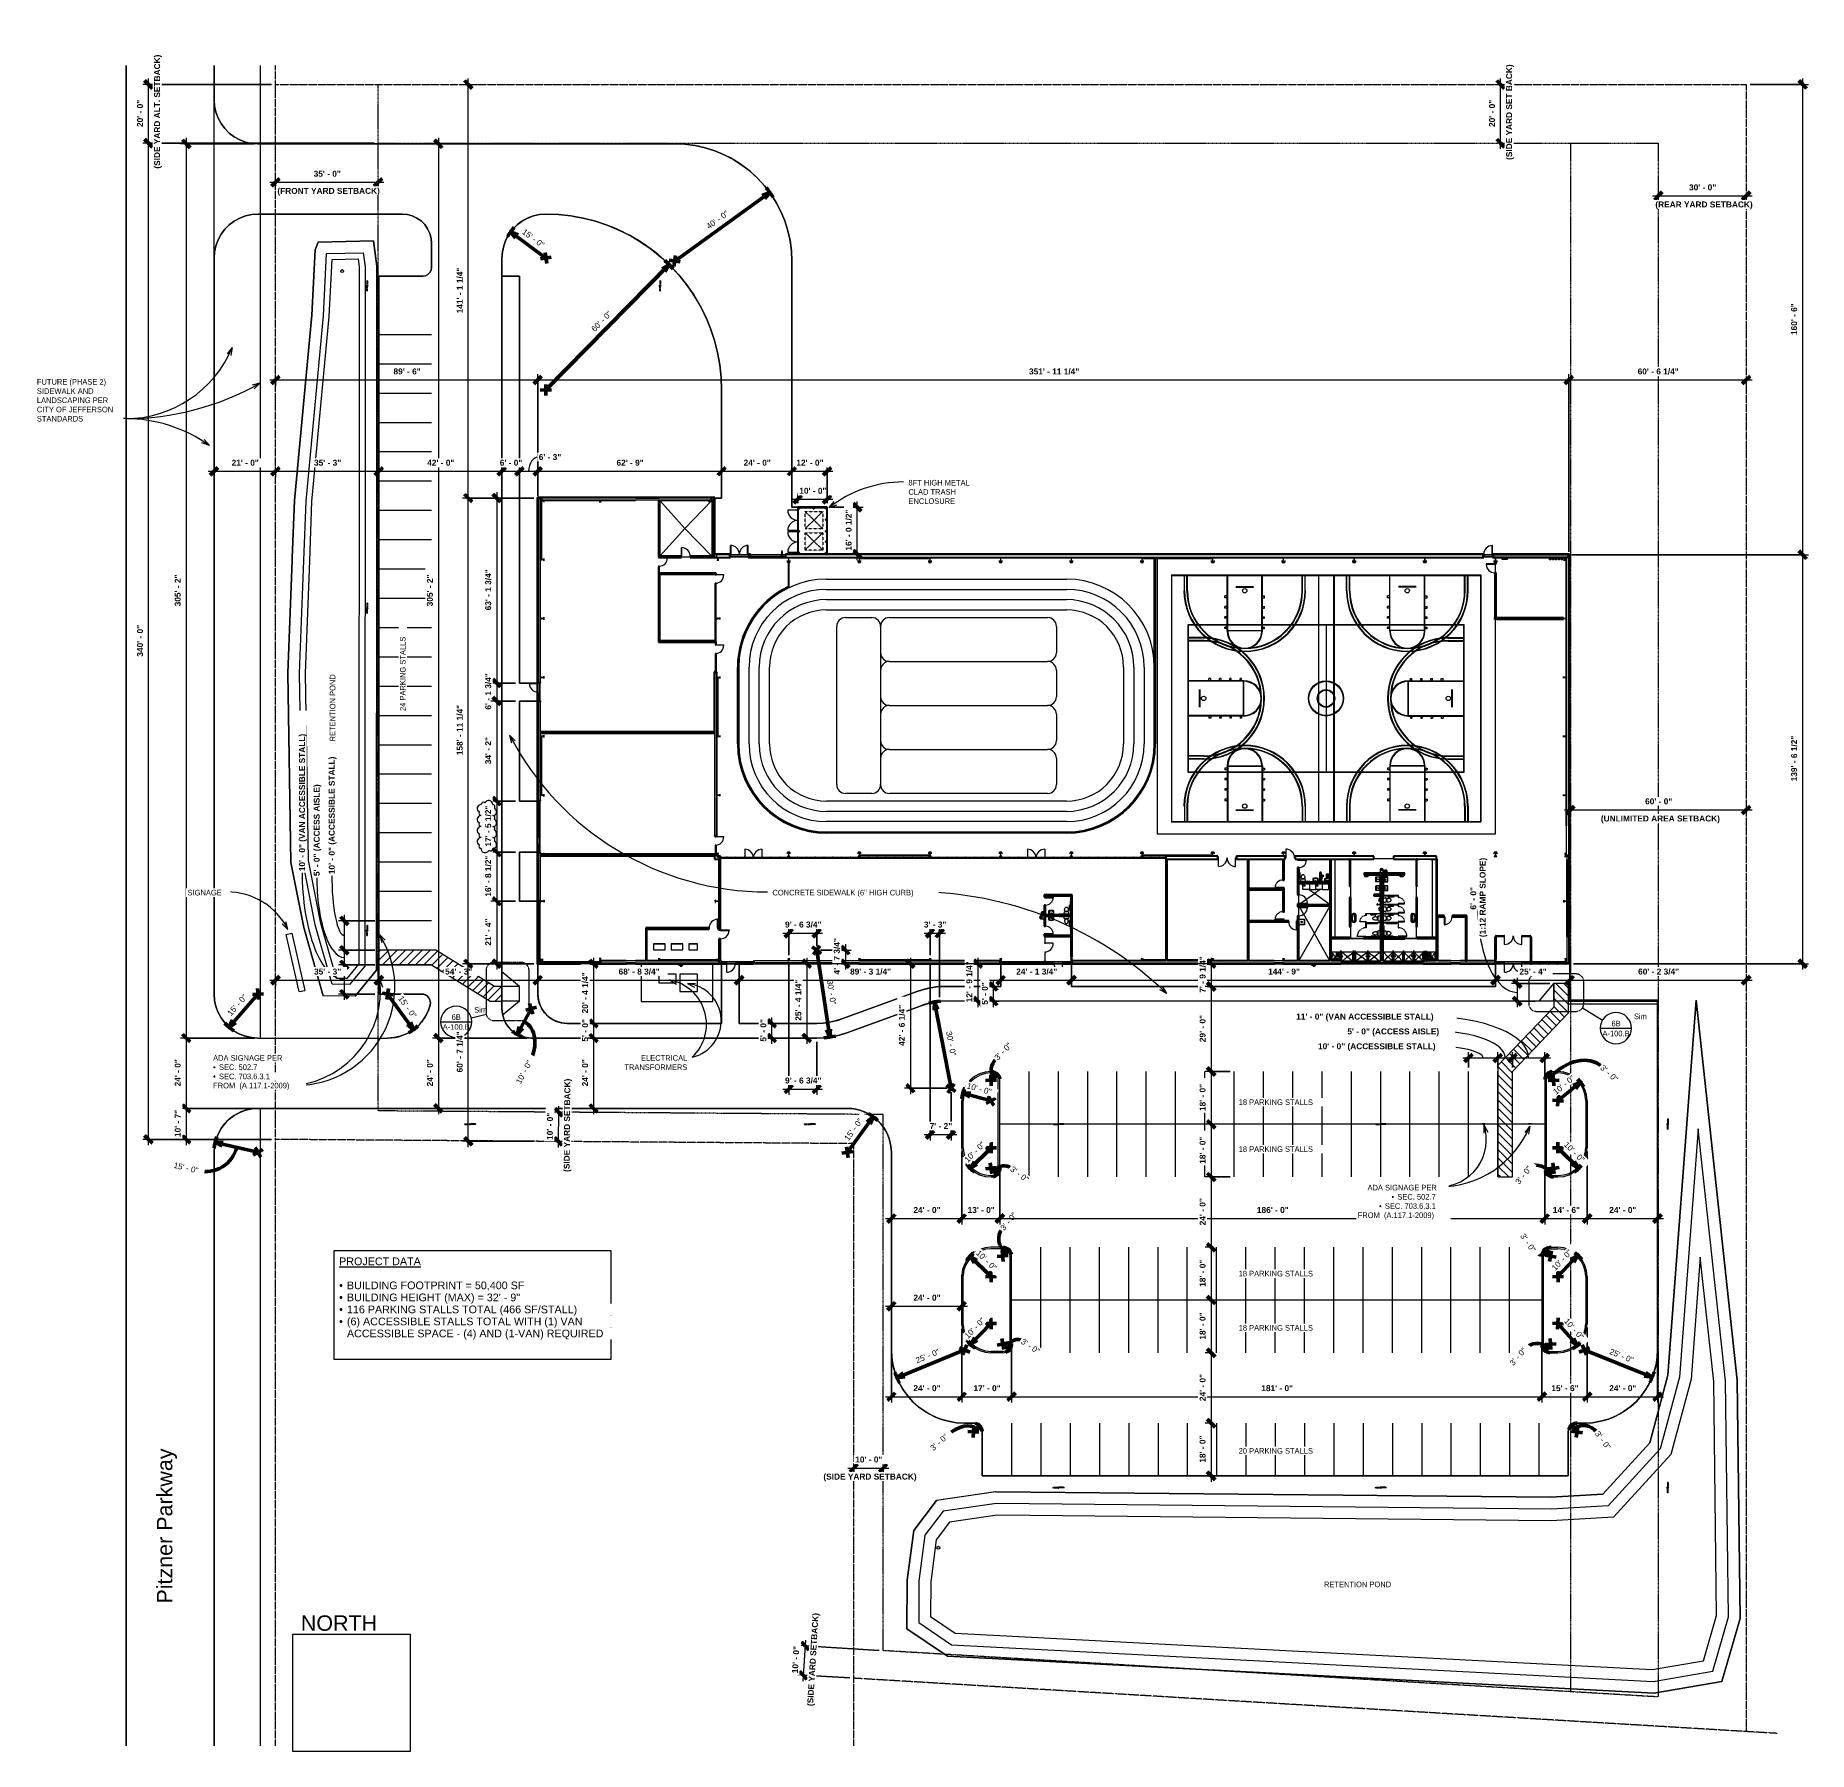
# Model space of a CAD drawing. Header units: inches. Extents: x 20001 to 27263, y -26025 to -18997.
import ezdxf

# ---------------------------------------------------------------- set-up
doc = ezdxf.new("R2010")
doc.units = ezdxf.units.IN
doc.header["$MEASUREMENT"] = 0
for name, pattern in [('Center 1_4_', [0.53125, 0.25, -0.09375, 0.09375, -0.09375]), ('Dash', [0.25, 0.125, -0.125]), ('Dash Dot 3_16_', [0.3125, 0.1875, -0.0625, 0, -0.0625]), ('Dash_2_', [0.25, 0.125, -0.125]), ('Hidden', [0.28125, 0.1875, -0.09375]), ('Hidden 1_8_', [0.1875, 0.125, -0.0625])]:
    doc.linetypes.add(name, pattern=pattern)
for name, color, linetype, lineweight in [('A-ANNO-DIMS', 211, 'Continuous', 9), ('A-ANNO-DIMS-256', 211, 'Continuous', 9), ('A-ANNO-SYMB', 150, 'Continuous', 9), ('A-DETL', 90, 'Continuous', 13), ('A-DETL-GENF', 92, 'Continuous', 13), ('A-DETL-HDLN', 90, 'Hidden 1_8_', 13), ('A-DOOR', 31, 'Continuous', 13), ('A-FLOR', 192, 'Continuous', 13), ('A-FLOR-HRAL', 11, 'Continuous', 13), ('A-FLOR-OTLN', 90, 'Continuous', 13), ('A-GENM', 13, 'Continuous', 13), ('A-GLAZ-CURT', 52, 'Continuous', 13), ('A-GLAZ-CWMG', 51, 'Continuous', 13), ('A-PROP-SBCK', 71, 'Hidden', 13), ('A-SITE-ROAD', 130, 'Continuous', 13), ('A-SITE-SWLK', 140, 'Continuous', 13), ('A-WALL', 113, 'Continuous', 13), ('A-WALL-PATT', 111, 'Continuous', 25), ('BMP', 80, 'Continuous', 13), ('C-TOPO', 7, 'Continuous', 13), ('Conc', 7, 'Continuous', 13), ('E-ELEC-EQPM', 71, 'Continuous', 13), ('E-LITE-EQPM', 33, 'Continuous', 13), ('E-LITE-EQPM-HDLN', 30, 'Dash', 9), ('E-POWR-CNTR', 130, 'Continuous', 9), ('E-POWR-RISE', 130, 'Continuous', 9), ('EOP-EX', 125, 'Continuous', 13), ('EOP-PR', 4, 'Continuous', 13), ('G-ANNO-REFR', 1, 'Continuous', 9), ('G-ANNO-REVC', 71, 'Continuous', 9), ('G-ANNO-TEXT', 231, 'Continuous', 9), ('I-WALL', 2, 'Continuous', 13), ('L-SITE-WALL', 31, 'Continuous', 13), ('P-SANR-FIXT', 6, 'Continuous', 13), ('PAINT', 190, 'Continuous', 13), ('PROP', 3, 'Center 1_4_', 13), ('Q-SPCQ', 91, 'Continuous', 13), ('Q-SPCQ-HDLN', 91, 'Dash', 9), ('S-BEAM', 12, 'Continuous', 13), ('S-COLS', 52, 'Continuous', 13)]:
    doc.layers.add(name, color=color, linetype=linetype, lineweight=lineweight)
doc.styles.add('Arial', font='arial.ttf', dxfattribs={"height": 62.946108})
doc.styles.add('Arial_1', font='arial.ttf', dxfattribs={"height": 31.473054})
doc.styles.add('Arial_2', font='arial.ttf', dxfattribs={"height": 23.60479})
doc.styles.add('Arial_B', font='arialbd.ttf', dxfattribs={"height": 24.354149})
doc.styles.add('Century Gothic', font='GOTHIC.TTF', dxfattribs={"height": 22.993789})
doc.dimstyles.new('Arrow_-_3_32__Arial', dxfattribs={"dimscale": 12, "dimtxt": 24, "dimasz": 2.666667, "dimexe": 2, "dimexo": 0, "dimgap": 1.333333, "dimtad": 1, "dimjust": 3, "dimdec": 4, "dimrnd": 0.0625, "dimzin": 1, "dimdsep": 46, "dimlunit": 4, "dimtxsty": 'Arial_2', "dimblk1": 'OPEN30', "dimblk2": 'OPEN30', "dimsah": 1, "dimcen": 0.09, "dimazin": 0, "dimtfac": 1, "dimtdec": 4, "dimtix": 1, "dimtmove": 0, "dimatfit": 2, "dimfxl": 1, "dimtvp": 1, "dimtfill": 1, "dimfrac": 2, "dimtolj": 1, "dimtzin": 0, "dimlwd": 50, "dimlwe": 50, "dimarcsym": 2})
doc.dimstyles.new('Arrow_-_3_32__Arial_1', dxfattribs={"dimscale": 12, "dimtxt": 24, "dimasz": 2.666667, "dimexe": 2, "dimexo": 0, "dimgap": 1.333333, "dimtad": 1, "dimjust": 3, "dimdec": 4, "dimrnd": 0.0625, "dimzin": 1, "dimdsep": 46, "dimlunit": 4, "dimtxsty": 'Arial_2', "dimblk1": 'OPEN30', "dimblk2": 'OPEN30', "dimsah": 1, "dimcen": 0.09, "dimazin": 0, "dimtfac": 1, "dimtdec": 4, "dimtix": 1, "dimtmove": 0, "dimatfit": 2, "dimfxl": 1, "dimtvp": 1, "dimtfill": 1, "dimfrac": 2, "dimtolj": 1, "dimtzin": 0, "dimlwd": 50, "dimlwe": 50, "dimarcsym": 2})
doc.dimstyles.new('OD_Dimension_-_1_4__Tol_', dxfattribs={"dimscale": 12, "dimtxt": 24, "dimasz": 2.666667, "dimexe": 2, "dimexo": 1.333333, "dimgap": 1.333333, "dimtad": 1, "dimrnd": 0.25, "dimzin": 1, "dimdsep": 46, "dimlunit": 4, "dimtxsty": 'Arial_B', "dimblk1": 'OBLIQUE', "dimblk2": 'OBLIQUE', "dimsah": 1, "dimcen": 0.09, "dimdle": 2, "dimazin": 0, "dimtfac": 1, "dimtdec": 4, "dimtix": 1, "dimtmove": 1, "dimatfit": 3, "dimfxl": 1, "dimtvp": 1, "dimtfill": 1, "dimfrac": 2, "dimtolj": 1, "dimtzin": 0, "dimlwd": 13, "dimlwe": 13, "dimarcsym": 2})
doc.dimstyles.new('OD_Dimension_-_1_4__Tol__1', dxfattribs={"dimscale": 12, "dimtxt": 24, "dimasz": 2.666667, "dimexe": 2, "dimexo": 1.333333, "dimgap": 1.333333, "dimtad": 1, "dimrnd": 0.25, "dimzin": 1, "dimdsep": 46, "dimlunit": 4, "dimtxsty": 'Arial_B', "dimblk1": 'OBLIQUE', "dimblk2": 'OBLIQUE', "dimsah": 1, "dimcen": 0.09, "dimdle": 2, "dimazin": 0, "dimtfac": 1, "dimtdec": 4, "dimtix": 1, "dimtmove": 0, "dimatfit": 3, "dimfxl": 1, "dimtvp": 1, "dimtfill": 1, "dimfrac": 2, "dimtolj": 1, "dimtzin": 0, "dimlwd": 13, "dimlwe": 13, "dimarcsym": 2})
doc.dimstyles.new('OD_Dimension_-_1_4__Tol__2', dxfattribs={"dimscale": 12, "dimtxt": 24, "dimasz": 2.666667, "dimexe": 2, "dimexo": 1.333333, "dimgap": 1.333333, "dimtad": 1, "dimrnd": 0.25, "dimzin": 1, "dimdsep": 46, "dimlunit": 4, "dimtxsty": 'Arial_B', "dimblk1": 'OBLIQUE', "dimblk2": 'OBLIQUE', "dimsah": 1, "dimcen": 0.09, "dimdle": 2, "dimazin": 0, "dimtfac": 1, "dimtdec": 4, "dimtix": 1, "dimtmove": 0, "dimatfit": 3, "dimfxl": 1, "dimtvp": 1, "dimtfill": 1, "dimfrac": 2, "dimtolj": 1, "dimtzin": 0, "dimlwd": 13, "dimlwe": 13, "dimarcsym": 2})
picture_1 = doc.add_image_def('image1.jpg', size_in_pixel=(300, 300))
pattern_1 = [(0, (0, 0), (81.92, 20.48), [3.379, -58.061, 3.379, -58.061, -327.68]), (0, (0, 0), (81.92, 20.48), [-122.88, 3.379, -119.501, 3.379, -58.061, -143.36]), (0, (0, 0), (81.92, 20.48), [-307.2, 3.379, -37.581, 3.379, -99.021]), (120, (30.72, 10.24), (-58.6962, 60.704801), [3.379, -58.061, 3.379, -58.061, -327.68]), (120, (30.72, 10.24), (-58.6962, 60.704801), [-122.88, 3.379, -119.501, 3.379, -58.061, -143.36]), (120, (30.72, 10.24), (-58.6962, 60.704801), [-307.2, 3.379, -37.581, 3.379, -99.021]), (240, (40.96, 51.2), (-23.2238, -81.184801), [3.379, -58.061, 3.379, -58.061, -327.68]), (240, (40.96, 51.2), (-23.2238, -81.184801), [-122.88, 3.379, -119.501, 3.379, -58.061, -143.36]), (240, (40.96, 51.2), (-23.2238, -81.184801), [-307.2, 3.379, -37.581, 3.379, -99.021])]
pattern_2 = [(296.565, (38.4, 23.04), (0.00014, 153.59998), [17.173, -326.287]), (33.69, (46.08, 7.68), (0.0002, 153.6001), [27.691, -526.122]), (33.69, (199.68, 7.68), (0.0002, 153.6001), [27.691, -526.122]), (33.69, (353.28, 7.68), (0.0002, 153.6001), [27.691, -526.122]), (116.565, (69.12, 23.04), (0.00014, 153.59998), [17.173, -326.287]), (213.69, (61.44, 38.4), (0.0002, 153.6001), [27.691, -526.122]), (213.69, (215.04, 38.4), (0.0002, 153.6001), [27.691, -526.122]), (213.69, (368.64, 38.4), (0.0002, 153.6001), [27.691, -526.122]), (26.565, (99.84, 23.04), (0.00014, 153.6), [34.346, -309.114]), (26.565, (253.44, 23.04), (0.00014, 153.6), [34.346, -309.114]), (270, (130.56, 38.4), (153.6, 9e-15), [15.36, -138.24]), (225, (130.56, 23.04), (-1e-14, 153.60056), [21.722, -195.501]), (135, (115.2, 7.68), (1e-14, 153.60056), [21.722, -195.501]), (288.435, (69.12, 69.12), (0.00018, 153.600364), [24.286, -461.44]), (18.435, (76.8, 46.08), (0.0002, 153.60036), [24.286, -461.44]), (18.435, (230.4, 46.08), (0.0002, 153.60036), [24.286, -461.44]), (18.435, (384, 46.08), (0.0002, 153.60036), [24.286, -461.44]), (135, (99.84, 53.76), (1e-14, 153.60056), [21.722, -195.501]), (180, (84.48, 69.12), (-2e-14, -153.6), [15.36, -138.24]), (251.565, (30.72, 107.52), (-0.00018, 153.600364), [24.286, -461.44]), (315, (23.04, 84.48), (-1e-14, 153.60056), [21.722, -195.501]), (71.565, (38.4, 69.12), (-0.00018, 153.600364), [24.286, -461.44]), (135, (46.08, 92.16), (1e-14, 153.60056), [21.722, -195.501]), (225, (92.16, 107.52), (-1e-14, 153.60056), [21.722, -195.501]), (123.69, (76.8, 92.16), (0.00018, 153.6001), [27.691, -526.122]), (123.69, (230.4, 92.16), (0.00018, 153.6001), [27.691, -526.122]), (26.565, (61.44, 115.2), (0.00014, 153.6), [17.173, -326.287]), (26.565, (215.04, 115.2), (0.00014, 153.6), [17.173, -326.287]), (315, (76.8, 122.88), (-1e-14, 153.60056), [21.722, -195.501]), (213.69, (145.92, 145.92), (0.0002, 153.6001), [27.691, -526.122]), (213.69, (299.52, 145.92), (0.0002, 153.6001), [27.691, -526.122]), (213.69, (453.12, 145.92), (0.0002, 153.6001), [27.691, -526.122]), (296.565, (122.88, 130.56), (0.00014, 153.59998), [17.173, -326.287]), (45, (130.56, 115.2), (1e-14, 153.60056), [21.722, -195.501]), (90, (145.92, 130.56), (-153.6, 9e-15), [15.36, -138.24]), (213.69, (76.8, 153.6), (0.0002, 153.6001), [27.691, -526.122]), (213.69, (230.4, 153.6), (0.0002, 153.6001), [27.691, -526.122]), (213.69, (384, 153.6), (0.0002, 153.6001), [27.691, -526.122]), (315, (53.76, 138.24), (-1e-14, 153.60056), [10.861, -206.362]), (26.565, (61.44, 130.56), (0.00014, 153.6), [17.173, -326.287]), (26.565, (215.04, 130.56), (0.00014, 153.6), [17.173, -326.287]), (90, (76.8, 138.24), (-153.6, 9e-15), [15.36, -138.24]), (333.435, (15.36, 145.92), (-0.00014, 153.6), [17.173, -326.287]), (333.435, (168.96, 145.92), (-0.00014, 153.6), [17.173, -326.287]), (243.435, (30.72, 138.24), (-0.00014, 153.59998), [17.173, -326.287]), (161.565, (23.04, 122.88), (-0.0002, 153.60036), [24.286, -461.44]), (161.565, (176.64, 122.88), (-0.0002, 153.60036), [24.286, -461.44]), (161.565, (330.24, 122.88), (-0.0002, 153.60036), [24.286, -461.44]), (45, (0, 130.56), (1e-14, 153.60056), [21.722, -195.501]), (26.565, (7.68, 0), (0.00014, 153.6), [17.173, -326.287]), (26.565, (161.28, 0), (0.00014, 153.6), [17.173, -326.287]), (116.565, (23.04, 7.68), (0.00014, 153.59998), [17.173, -326.287]), (206.565, (15.36, 23.04), (0.00014, 153.6), [17.173, -326.287]), (206.565, (168.96, 23.04), (0.00014, 153.6), [17.173, -326.287]), (296.565, (0, 15.36), (0.00014, 153.59998), [17.173, -326.287]), (14.036, (115.2, 69.12), (0.00017, 153.6), [31.665, -601.644]), (14.036, (268.8, 69.12), (0.0002, 153.6), [31.665, -601.644]), (14.036, (422.4, 69.12), (0.0002, 153.6), [31.665, -601.644]), (14.036, (576, 69.12), (0.0002, 153.6), [31.665, -601.644]), (135, (145.92, 76.8), (1e-14, 153.60056), [21.722, -195.501]), (198.435, (130.56, 92.16), (0.0002, 153.60036), [24.286, -461.44]), (198.435, (284.16, 92.16), (0.0002, 153.60036), [24.286, -461.44]), (198.435, (437.76, 92.16), (0.0002, 153.60036), [24.286, -461.44]), (296.565, (107.52, 84.48), (0.00014, 153.59998), [17.173, -326.287]), (333.435, (7.68, 46.08), (-0.00014, 153.6), [17.173, -326.287]), (333.435, (161.28, 46.08), (-0.00014, 153.6), [17.173, -326.287]), (45, (23.04, 38.4), (1e-14, 153.60056), [10.861, -206.362]), (116.565, (30.72, 46.08), (0.00014, 153.59998), [17.173, -326.287]), (225, (23.04, 61.44), (-1e-14, 153.60056), [21.722, -195.501])]
pattern_3 = [(45, (0, 0), (-25.342707, 25.342707), []), (45, (0, 38.4), (-25.342707, 25.342707), [])]
pattern_4 = [(161.57, (1.28, 1.28), (-10.24040374, -0.00056827), [0, -72.858, 8.09, 0]), (18.43, (-1.28, 1.28), (-10.24040374, 0.00056827), [0, -72.858, 8.09, 0]), (108.43, (1.28, 1.28), (5.1184649, -25.6019259), [24.282, -56.666]), (71.57, (-1.28, 1.28), (5.1184649, 25.6019259), [24.282, -56.666])]
pattern_5 = [(0, (0, 0), (40.96, 10.24), [3.379, -27.341, 3.379, -27.341, -163.84]), (0, (0, 0), (40.96, 10.24), [-61.44, 3.379, -58.061, 3.379, -27.341, -71.68]), (0, (0, 0), (40.96, 10.24), [-153.6, 3.379, -17.101, 3.379, -47.821]), (120, (15.36, 5.12), (-29.3481, 30.3524005), [3.379, -27.341, 3.379, -27.341, -163.84]), (120, (15.36, 5.12), (-29.3481, 30.3524005), [-61.44, 3.379, -58.061, 3.379, -27.341, -71.68]), (120, (15.36, 5.12), (-29.3481, 30.3524005), [-153.6, 3.379, -17.101, 3.379, -47.821]), (240, (20.48, 25.6), (-11.6119, -40.5924005), [3.379, -27.341, 3.379, -27.341, -163.84]), (240, (20.48, 25.6), (-11.6119, -40.5924005), [-61.44, 3.379, -58.061, 3.379, -27.341, -71.68]), (240, (20.48, 25.6), (-11.6119, -40.5924005), [-153.6, 3.379, -17.101, 3.379, -47.821])]
pattern_6 = [(0, (0, 0), (0, 32), []), (90, (0, 0), (-32, 2e-15), [])]
pattern_7 = [(225, (25691.39, -22360.053), (25.342707, -25.342707), []), (225, (25691.39, -22398.453), (25.342707, -25.342707), [])]
pattern_8 = [(225, (25401.89, -22360.053), (25.342707, -25.342707), []), (225, (25401.89, -22398.453), (25.342707, -25.342707), [])]
pattern_9 = [(225, (24822.89, -22360.053), (25.342707, -25.342707), []), (225, (24822.89, -22398.453), (25.342707, -25.342707), [])]
pattern_10 = [(225, (24533.39, -22360.053), (25.342707, -25.342707), []), (225, (24533.39, -22398.453), (25.342707, -25.342707), [])]
pattern_11 = [(225, (24243.89, -22360.053), (25.342707, -25.342707), []), (225, (24243.89, -22398.453), (25.342707, -25.342707), [])]
pattern_12 = [(225, (23664.89, -22360.053), (25.342707, -25.342707), []), (225, (23664.89, -22398.453), (25.342707, -25.342707), [])]
pattern_13 = [(225, (23375.39, -22360.053), (25.342707, -25.342707), []), (225, (23375.39, -22398.453), (25.342707, -25.342707), [])]

msp = doc.modelspace()

# ---------------------------------------------------------------- texts
at = {"layer": 'A-ANNO-SYMB', "char_height": 22.993789, "line_spacing_factor": 0.984117, "style": 'Century Gothic'}
for s, insert, width, attachment_point in [('Sim', (26548.0433, -23002.83755), 61.632, 1), ('A-100.B', (26474.51368, -23072.80573), 135.648, 2), ('6B', (26474.51368, -23032.29305), 42.624, 2)]:
    msp.add_mtext(s, dxfattribs=dict(at, insert=insert, width=width, attachment_point=attachment_point))
at = {"layer": 'G-ANNO-TEXT', "color": 137, "insert": (21206.22654, -21888.31405), "char_height": 22.9937888, "width": 314.496, "attachment_point": 1, "rotation": 90, "line_spacing_factor": 0.984117, "style": 'Century Gothic', "bg_fill": 3, "box_fill_scale": 1.25, "bg_fill_color": 0, "bg_fill_transparency": 0}
msp.add_mtext('RETENTION POND', dxfattribs=at)
at = {"layer": 'G-ANNO-TEXT', "color": 7, "insert": (20498.38025, -25419.04349), "char_height": 62.9461078, "width": 751.104, "attachment_point": 1, "rotation": 90, "line_spacing_factor": 0.938532, "style": 'Arial'}
msp.add_mtext('Pitzner Parkway\\P', dxfattribs=at)
at = {"layer": 'G-ANNO-TEXT', "color": 137, "insert": (25278.28197, -25328.96362), "char_height": 22.9937888, "width": 314.496, "attachment_point": 1, "line_spacing_factor": 0.984117, "style": 'Century Gothic', "bg_fill": 3, "box_fill_scale": 1.25, "bg_fill_color": 0, "bg_fill_transparency": 0}
msp.add_mtext('RETENTION POND', dxfattribs=at)
at = {"layer": 'G-ANNO-TEXT', "color": 7, "insert": (21087.7727, -25467.31611), "char_height": 62.946108, "width": 370.944, "attachment_point": 1, "line_spacing_factor": 0.938532, "style": 'Arial'}
msp.add_mtext('NORTH', dxfattribs=at)

# ---------------------------------------------------------------- blocks, each defined once
blk = doc.blocks.new('Toilet-Domestic-3D - Toilet-Domestic-3D-3240-Site Plan - Phase 1')
at = {"layer": 'P-SANR-FIXT', "color": 7}
for p, q in [((-10, 18), (-10, 19.5)), ((-10, 11.7), (-10, 16.5)), ((-7.4, 1), (-7.5, 0)), ((-7.5, 0), (-7.3, -2)), ((-7.2, 2), (-7.4, 1)), ((-7, 3), (-7.2, 2)), ((-6.4, 4), (-7, 3)), ((-5.2, 5), (-6.4, 4)), ((6.2, 8), (-6.3, 8)), ((-4.9, 8), (-5.2, 5)), ((-3.8, 5.5), (-5.2, 5)), ((-1, 6), (-3.8, 5.5)), ((1, 6), (-1, 6)), ((3.8, 5.5), (1, 6)), ((5.2, 5), (3.8, 5.5)), ((4.9, 8), (5.2, 5)), ((6.4, 4), (5.2, 5)), ((7, 3), (6.4, 4)), ((7.2, 2), (7, 3)), ((7.4, 1), (7.2, 2)), ((7.3, -2), (7.5, 0)), ((7.5, 0), (7.4, 1)), ((10, 19.5), (10, 18)), ((10, 16.5), (10, 11.7)), ((-7.3, -2), (-6.8, -4)), ((-6.8, -4), (-6.1, -6)), ((-6.1, -6), (-5.1, -8)), ((-5.1, -8), (-3.7, -10)), ((-3.7, -10), (-2.7, -11)), ((-2.7, -11), (-1.9, -11.5)), ((-1.9, -11.5), (-0.5, -12)), ((-0.5, -12), (0.5, -12)), ((0.5, -12), (1.9, -11.5)), ((1.9, -11.5), (2.7, -11)), ((2.7, -11), (3.7, -10)), ((3.7, -10), (5.1, -8)), ((5.1, -8), (6.1, -6)), ((6.1, -6), (6.8, -4)), ((6.8, -4), (7.3, -2))]:
    blk.add_line(p, q, dxfattribs=at)
for centre, start, end in [((-6.3, 11.7), 180, 270), ((6.2, 11.7), 270, 360)]:
    blk.add_arc(centre, 3.73, start, end, dxfattribs=at)
blk = doc.blocks.new('Sink-Bathroom-Kohler-Pinoir-2035-8 - Vitreous_China-0-White-3242-Site Plan - Phase 1')
at = {"layer": 'P-SANR-FIXT', "color": 250, "lineweight": 9}
for p, q in [((24149.9, -22603), (24149.9, -22603.5)), ((24150.2, -22603.5), (24150.2, -22603)), ((24150.6, -22603), (24150.6, -22603.5)), ((24150.6, -22603.3), (24152, -22603.3)), ((24152, -22603.5), (24150.6, -22603.5)), ((24170, -22603.3), (24171.5, -22603.3)), ((24171.5, -22603.5), (24170, -22603.5)), ((24171.5, -22603.5), (24171.5, -22603)), ((24171.9, -22603), (24171.9, -22603.5)), ((24172.2, -22603.5), (24172.2, -22603))]:
    blk.add_line(p, q, dxfattribs=at)
for centre, radius, start, end in [((24256.3, -22610.5), 106.6, 176.2165, 183.78169), ((24151.5, -22617.6), 1.54, 179.96548, 246.03955), ((24256.3, -22610.5), 106.3, 176.21195, 183.78649), ((24151.5, -22617.6), 1.29, 179.60353, 246.01235), ((24256.3, -22610.5), 105.9, 176.20455, 183.79545), ((24151.5, -22617.6), 0.875, 178.70728, 245.94466), ((24161, -22595.7), 25.4, 246.32584, 293.66977), ((24161, -22595.7), 25.2, 246.32735, 293.66977), ((24161, -22595.7), 24.7, 246.33023, 293.66977), ((24156.5, -22613), 4.9, 129.36336, 236.44856), ((24156.5, -22613), 4.26, 129.57747, 236.64415), ((24161, -22619.6), 12.8, 91.13656, 126.42748), ((24161, -22619.6), 12.2, 91.19573, 126.34924), ((24161, -22607.3), 12.2, 233.76827, 306.23173), ((24161, -22607.3), 11.6, 233.69309, 306.30691), ((24157.1, -22605.3), 0.692, 0, 180), ((24157.1, -22605.3), 0.692, 180, 0), ((24161, -22609.4), 0.934, 106.05462, 180), ((24161, -22609.4), 0.934, 180, 253.94538), ((24161, -22619.6), 12.8, 53.57252, 88.86344), ((24161, -22619.6), 12.2, 53.65076, 88.80427), ((24161, -22609.4), 0.934, 0, 73.94538), ((24161, -22609.4), 0.934, 286.05462, 0), ((24165, -22605.3), 0.69, 15.73119, 180), ((24165, -22605.3), 0.69, 180, 343.1225), ((24165.6, -22613), 4.26, 303.35585, 50.42253), ((24165.6, -22613), 4.9, 303.55144, 50.63664), ((24170.6, -22617.6), 0.862, 293.66977, 1.92173), ((24170.6, -22617.6), 1.28, 293.66977, 0.90352), ((24170.6, -22617.6), 1.53, 293.66977, 0.49426), ((24065.8, -22610.5), 105.9, 356.20455, 3.79545), ((24065.8, -22610.5), 106.3, 356.21461, 3.78805), ((24065.8, -22610.5), 106.6, 356.21998, 3.7835)]:
    blk.add_arc(centre, radius, start, end, dxfattribs=at)
blk = doc.blocks.new('Drinking_Fountain-Haws_Corporation-Wall_Mounted_1119 - 1119-409795-Site Plan - Phase 1')
at = {"layer": 'P-SANR-FIXT', "color": 250, "lineweight": 9}
for p, q in [((43.1, 4.7), (11.1, 4.7)), ((11.1, 4.7), (11.1, 4.3)), ((13.1, 19.5), (13.1, 4.7)), ((25.1, 4.7), (25.1, 19.5)), ((29.1, 13.7), (29.1, 4.7)), ((41.1, 4.7), (41.1, 13.7)), ((43.1, 4.3), (43.1, 4.7))]:
    blk.add_line(p, q, dxfattribs=at)
for centre, radius in [((19.1, 16.7), 1.13), ((22.9, 20.5), 0.625), ((35.1, 10.9), 1.13), ((38.9, 14.8), 0.625)]:
    blk.add_circle(centre, radius, dxfattribs=at)
for centre, radius, start, end in [((16.1, 19.5), 3, 97.57756, 180), ((19.1, -3.1), 25.8, 82.42244, 97.57756), ((22.1, 19.5), 3, 360, 82.42244), ((32.1, 13.7), 3, 97.57756, 180), ((35.1, -8.8), 25.7, 82.42244, 97.57756), ((38.1, 13.7), 3, 360, 82.42244)]:
    blk.add_arc(centre, radius, start, end, dxfattribs=at)
for centre, ratio in [((19.1, 17.8), 0.786373), ((35.1, 12.1), 0.786365)]:
    blk.add_ellipse(centre, major_axis=(-5.25, 0), ratio=ratio, dxfattribs=at)
blk = doc.blocks.new('Toilet-Domestic-3D - Toilet-Domestic-3D-V34-Site Plan - Phase 1')
at = {"layer": 'P-SANR-FIXT', "color": 7}
for p, q in [((-10, 19.5), (10, 19.5)), ((-10, 18.7), (-10, 19.5)), ((-10, 11.7), (-10, 17.2)), ((-7.4, 1), (-7.5, 0)), ((-7.5, 0), (-7.3, -2)), ((-7.2, 2), (-7.4, 1)), ((-7, 3), (-7.2, 2)), ((-6.4, 4), (-7, 3)), ((-5.2, 5), (-6.4, 4)), ((6.2, 8), (-6.3, 8)), ((-4.9, 8), (-5.2, 5)), ((-3.8, 5.5), (-5.2, 5)), ((-1, 6), (-3.8, 5.5)), ((1, 6), (-1, 6)), ((3.8, 5.5), (1, 6)), ((5.2, 5), (3.8, 5.5)), ((4.9, 8), (5.2, 5)), ((6.4, 4), (5.2, 5)), ((7, 3), (6.4, 4)), ((7.2, 2), (7, 3)), ((7.4, 1), (7.2, 2)), ((7.3, -2), (7.5, 0)), ((7.5, 0), (7.4, 1)), ((10, 19.5), (10, 18.7)), ((10, 17.3), (10, 11.7)), ((-7.3, -2), (-6.8, -4)), ((-6.8, -4), (-6.1, -6)), ((-6.1, -6), (-5.1, -8)), ((-5.1, -8), (-3.7, -10)), ((-3.7, -10), (-2.7, -11)), ((-2.7, -11), (-1.9, -11.5)), ((-1.9, -11.5), (-0.5, -12)), ((-0.5, -12), (0.5, -12)), ((0.5, -12), (1.9, -11.5)), ((1.9, -11.5), (2.7, -11)), ((2.7, -11), (3.7, -10)), ((3.7, -10), (5.1, -8)), ((5.1, -8), (6.1, -6)), ((6.1, -6), (6.8, -4)), ((6.8, -4), (7.3, -2))]:
    blk.add_line(p, q, dxfattribs=at)
for centre, start, end in [((-6.3, 11.7), 180, 270), ((6.2, 11.7), 270, 360)]:
    blk.add_arc(centre, 3.73, start, end, dxfattribs=at)
blk = doc.blocks.new('Toilet-Domestic-3D - Toilet-Domestic-3D-V35-Site Plan - Phase 1')
at = {"layer": 'P-SANR-FIXT', "color": 7}
for p, q in [((-10, 19.5), (10, 19.5)), ((-10, 11.7), (-10, 19.5)), ((-7.4, 1), (-7.5, 0)), ((-7.5, 0), (-7.3, -2)), ((-7.2, 2), (-7.4, 1)), ((-7, 3), (-7.2, 2)), ((-6.4, 4), (-7, 3)), ((-5.2, 5), (-6.4, 4)), ((6.2, 8), (-6.3, 8)), ((-4.9, 8), (-5.2, 5)), ((-3.8, 5.5), (-5.2, 5)), ((-1, 6), (-3.8, 5.5)), ((1, 6), (-1, 6)), ((3.8, 5.5), (1, 6)), ((5.2, 5), (3.8, 5.5)), ((4.9, 8), (5.2, 5)), ((6.4, 4), (5.2, 5)), ((7, 3), (6.4, 4)), ((7.2, 2), (7, 3)), ((7.4, 1), (7.2, 2)), ((7.3, -2), (7.5, 0)), ((7.5, 0), (7.4, 1)), ((10, 19.5), (10, 11.7)), ((-7.3, -2), (-6.8, -4)), ((-6.8, -4), (-6.1, -6)), ((-6.1, -6), (-5.1, -8)), ((-5.1, -8), (-3.7, -10)), ((-3.7, -10), (-2.7, -11)), ((-2.7, -11), (-1.9, -11.5)), ((-1.9, -11.5), (-0.5, -12)), ((-0.5, -12), (0.5, -12)), ((0.5, -12), (1.9, -11.5)), ((1.9, -11.5), (2.7, -11)), ((2.7, -11), (3.7, -10)), ((3.7, -10), (5.1, -8)), ((5.1, -8), (6.1, -6)), ((6.1, -6), (6.8, -4)), ((6.8, -4), (7.3, -2))]:
    blk.add_line(p, q, dxfattribs=at)
for centre, start, end in [((-6.3, 11.7), 180, 270), ((6.2, 11.7), 270, 360)]:
    blk.add_arc(centre, 3.73, start, end, dxfattribs=at)
blk = doc.blocks.new('Toilet-Domestic-3D - Toilet-Domestic-3D-11065-Site Plan - Phase 1')
at = {"layer": 'P-SANR-FIXT', "color": 7}
for p, q in [((-7.5, 0), (-7.3, 2)), ((-7.3, 2), (-6.8, 4)), ((-6.8, 4), (-6.1, 6)), ((-6.1, 6), (-5.1, 8)), ((-5.1, 8), (-3.7, 10)), ((-3.7, 10), (-2.7, 11)), ((-2.7, 11), (-1.9, 11.5)), ((-1.9, 11.5), (-0.5, 12)), ((-0.5, 12), (0.5, 12)), ((0.5, 12), (1.9, 11.5)), ((1.9, 11.5), (2.7, 11)), ((2.7, 11), (3.7, 10)), ((3.7, 10), (5.1, 8)), ((5.1, 8), (6.1, 6)), ((6.1, 6), (6.8, 4)), ((6.8, 4), (7.3, 2)), ((7.3, 2), (7.5, 0)), ((-10, -11.7), (-10, -16.2)), ((-10, -17.7), (-10, -19.2)), ((-7.4, -1), (-7.5, 0)), ((-7.2, -2), (-7.4, -1)), ((-7, -3), (-7.2, -2)), ((-6.4, -4), (-7, -3)), ((-5.2, -5), (-6.4, -4)), ((6.2, -8), (-6.3, -8)), ((-3.8, -5.5), (-5.2, -5)), ((-4.9, -8), (-5.2, -5)), ((-1, -6), (-3.8, -5.5)), ((1, -6), (-1, -6)), ((3.8, -5.5), (1, -6)), ((5.2, -5), (3.8, -5.5)), ((4.9, -8), (5.2, -5)), ((6.4, -4), (5.2, -5)), ((7, -3), (6.4, -4)), ((7.2, -2), (7, -3)), ((7.4, -1), (7.2, -2)), ((7.5, 0), (7.4, -1)), ((10, -16.3), (10, -11.7)), ((10, -19.2), (10, -17.7))]:
    blk.add_line(p, q, dxfattribs=at)
for centre, start, end in [((-6.3, -11.7), 90, 180), ((6.2, -11.7), 0, 90)]:
    blk.add_arc(centre, 3.73, start, end, dxfattribs=at)
blk = doc.blocks.new('Toilet-Domestic-3D - Toilet-Domestic-3D-V36-Site Plan - Phase 1')
at = {"layer": 'P-SANR-FIXT', "color": 7}
for p, q in [((-7.5, 0), (-7.3, 2)), ((-7.3, 2), (-6.8, 4)), ((-6.8, 4), (-6.1, 6)), ((-6.1, 6), (-5.1, 8)), ((-5.1, 8), (-3.7, 10)), ((-3.7, 10), (-2.7, 11)), ((-2.7, 11), (-1.9, 11.5)), ((-1.9, 11.5), (-0.5, 12)), ((-0.5, 12), (0.5, 12)), ((0.5, 12), (1.9, 11.5)), ((1.9, 11.5), (2.7, 11)), ((2.7, 11), (3.7, 10)), ((3.7, 10), (5.1, 8)), ((5.1, 8), (6.1, 6)), ((6.1, 6), (6.8, 4)), ((6.8, 4), (7.3, 2)), ((7.3, 2), (7.5, 0)), ((-10, -11.7), (-10, -19.2)), ((-7.4, -1), (-7.5, 0)), ((-7.2, -2), (-7.4, -1)), ((-7, -3), (-7.2, -2)), ((-6.4, -4), (-7, -3)), ((-5.2, -5), (-6.4, -4)), ((6.2, -8), (-6.3, -8)), ((-3.8, -5.5), (-5.2, -5)), ((-4.9, -8), (-5.2, -5)), ((-1, -6), (-3.8, -5.5)), ((1, -6), (-1, -6)), ((3.8, -5.5), (1, -6)), ((5.2, -5), (3.8, -5.5)), ((4.9, -8), (5.2, -5)), ((6.4, -4), (5.2, -5)), ((7, -3), (6.4, -4)), ((7.2, -2), (7, -3)), ((7.4, -1), (7.2, -2)), ((7.5, 0), (7.4, -1)), ((10, -19.2), (10, -11.7))]:
    blk.add_line(p, q, dxfattribs=at)
for centre, start, end in [((-6.3, -11.7), 90, 180), ((6.2, -11.7), 0, 90)]:
    blk.add_arc(centre, 3.73, start, end, dxfattribs=at)
blk = doc.blocks.new('Urinal-Wall-3D - Urinal-Wall-3D-401581-Site Plan - Phase 1')
at = {"layer": 'P-SANR-FIXT', "color": 7}
for p, q in [((-11.3, 1.8), (-11.3, 5.8)), ((-11.3, 5.8), (-10.3, 5.8)), ((-10.3, 1.8), (-11.3, 1.8)), ((-10.3, 5.8), (-10.3, 1.8)), ((1.7, 3.6), (-10.3, 3.6)), ((-10.3, 3.6), (-10.3, 1.8)), ((-10.3, 1.8), (1.7, 1.8)), ((2.7, 5.8), (1.7, 5.8)), ((1.7, 5.8), (1.7, 1.8)), ((1.7, 1.8), (1.7, 3.6)), ((1.7, 1.8), (2.7, 1.8)), ((2.7, 1.8), (2.7, 5.8))]:
    blk.add_line(p, q, dxfattribs=at)
blk.add_arc((-4.3, 2.1), 7, 31.00272, 148.99728, dxfattribs=at)
blk = doc.blocks.new('Toilet-Domestic-3D - Toilet-Domestic-3D-V37-Site Plan - Phase 1')
at = {"layer": 'P-SANR-FIXT', "color": 7}
for p, q in [((-7.5, 0), (-7.3, 2)), ((-7.3, 2), (-6.8, 4)), ((-6.8, 4), (-6.1, 6)), ((-6.1, 6), (-5.1, 8)), ((-5.1, 8), (-3.7, 10)), ((-3.7, 10), (-2.7, 11)), ((-2.7, 11), (-1.9, 11.5)), ((-1.9, 11.5), (-0.5, 12)), ((-0.5, 12), (0.5, 12)), ((0.5, 12), (1.9, 11.5)), ((1.9, 11.5), (2.7, 11)), ((2.7, 11), (3.7, 10)), ((3.7, 10), (5.1, 8)), ((5.1, 8), (6.1, 6)), ((6.1, 6), (6.8, 4)), ((6.8, 4), (7.3, 2)), ((7.3, 2), (7.5, 0)), ((-10, -11.7), (-10, -16.5)), ((-10, -18), (-10, -19.5)), ((-7.4, -1), (-7.5, 0)), ((-7.2, -2), (-7.4, -1)), ((-7, -3), (-7.2, -2)), ((-6.4, -4), (-7, -3)), ((-5.2, -5), (-6.4, -4)), ((6.2, -8), (-6.3, -8)), ((-3.8, -5.5), (-5.2, -5)), ((-4.9, -8), (-5.2, -5)), ((-1, -6), (-3.8, -5.5)), ((1, -6), (-1, -6)), ((3.8, -5.5), (1, -6)), ((5.2, -5), (3.8, -5.5)), ((4.9, -8), (5.2, -5)), ((6.4, -4), (5.2, -5)), ((7, -3), (6.4, -4)), ((7.2, -2), (7, -3)), ((7.4, -1), (7.2, -2)), ((7.5, 0), (7.4, -1)), ((10, -16.5), (10, -11.7)), ((10, -19.5), (10, -18))]:
    blk.add_line(p, q, dxfattribs=at)
for centre, start, end in [((-6.3, -11.7), 90, 180), ((6.2, -11.7), 0, 90)]:
    blk.add_arc(centre, 3.73, start, end, dxfattribs=at)
blk = doc.blocks.new('Sink-Bathroom-Kohler-Pinoir-2035-8 - Vitreous_China-0-White-11071-Site Plan - Phase 1')
at = {"layer": 'P-SANR-FIXT', "color": 250, "lineweight": 9}
for p, q in [((24149.9, -22598.2), (24149.9, -22597.7)), ((24150.2, -22597.7), (24150.2, -22598.2)), ((24150.6, -22598.2), (24150.6, -22597.7)), ((24152, -22597.7), (24150.6, -22597.7)), ((24150.6, -22597.9), (24152, -22597.9)), ((24171.5, -22597.7), (24170, -22597.7)), ((24170, -22597.9), (24171.5, -22597.9)), ((24171.5, -22597.7), (24171.5, -22598.2)), ((24171.9, -22598.2), (24171.9, -22597.7)), ((24172.2, -22597.7), (24172.2, -22598.2))]:
    blk.add_line(p, q, dxfattribs=at)
for centre, radius, start, end in [((24256.3, -22590.7), 106.6, 176.21831, 183.7835), ((24151.5, -22583.7), 1.54, 113.96045, 180.03452), ((24256.3, -22590.7), 106.3, 176.21351, 183.78805), ((24151.5, -22583.7), 1.29, 113.98765, 180.39647), ((24256.3, -22590.7), 105.9, 176.20455, 183.79545), ((24151.5, -22583.7), 0.875, 114.05534, 181.29272), ((24161, -22605.5), 25.4, 66.33023, 113.67416), ((24161, -22605.5), 25.2, 66.33023, 113.67265), ((24161, -22605.5), 24.7, 66.33023, 113.66977), ((24156.5, -22588.2), 4.9, 123.55144, 230.63664), ((24156.5, -22588.2), 4.26, 123.35585, 230.42253), ((24161, -22594), 12.2, 53.76827, 126.23173), ((24161, -22594), 11.6, 53.69309, 126.30691), ((24165.6, -22588.2), 4.26, 309.57747, 56.64415), ((24165.6, -22588.2), 4.9, 309.36336, 56.44856), ((24170.6, -22583.7), 0.862, 358.07827, 66.33023), ((24170.6, -22583.7), 1.28, 359.09648, 66.33023), ((24170.6, -22583.7), 1.53, 359.50574, 66.33023), ((24065.8, -22590.7), 105.9, 356.20455, 3.79545), ((24065.8, -22590.7), 106.3, 356.21195, 3.78539), ((24065.8, -22590.7), 106.6, 356.2165, 3.78002), ((24161, -22581.7), 12.8, 233.57252, 268.86344), ((24161, -22581.7), 12.2, 233.65076, 268.80427), ((24157.1, -22595.9), 0.692, 0, 180), ((24157.1, -22595.9), 0.692, 180, 0), ((24161, -22591.9), 0.934, 106.05462, 180), ((24161, -22591.9), 0.934, 180, 253.94538), ((24161, -22591.9), 0.934, 0, 73.94538), ((24161, -22581.7), 12.2, 271.19573, 306.34924), ((24161, -22591.9), 0.934, 286.05462, 0), ((24161, -22581.7), 12.8, 271.13656, 306.42748), ((24165, -22595.9), 0.69, 16.8775, 180), ((24165, -22595.9), 0.69, 180, 344.26881)]:
    blk.add_arc(centre, radius, start, end, dxfattribs=at)
blk = doc.blocks.new('817_Grab_Bars - 8170-001420-25752-Site Plan - Phase 1')
at = {"layer": 'Q-SPCQ', "color": 7}
for p, q in [((25453.2, -22691), (25453.2, -22691.3)), ((25453.4, -22691), (25454.8, -22691)), ((25454.8, -22691.3), (25453.4, -22691.3)), ((25454, -22690.3), (25454, -22691)), ((25454.8, -22691), (25456.1, -22691)), ((25456.1, -22691.3), (25454.8, -22691.3)), ((25455.5, -22691), (25455.5, -22690.3)), ((25495.5, -22688.3), (25456, -22688.3)), ((25456, -22689.8), (25469.2, -22689.8)), ((25456.3, -22691.3), (25456.3, -22691)), ((25469.6, -22689.8), (25469.8, -22689.8)), ((25470, -22689.8), (25470.2, -22689.8)), ((25470.3, -22689.8), (25495.5, -22689.8)), ((25495.2, -22691), (25495.2, -22691.3)), ((25495.4, -22691), (25496.8, -22691)), ((25496.8, -22691.3), (25495.4, -22691.3)), ((25496, -22690.3), (25496, -22691)), ((25496.8, -22691), (25498.1, -22691)), ((25498.1, -22691.3), (25496.8, -22691.3)), ((25497.5, -22691), (25497.5, -22690.3)), ((25498.3, -22691.3), (25498.3, -22691))]:
    blk.add_line(p, q, dxfattribs=at)
at = {"layer": 'Q-SPCQ', "color": 7, "flags": 128}
for points in [[(25456, -22688.3), (25455.1, -22688.5), (25454.3, -22689.2), (25454, -22690.2), (25454, -22690.3)], [(25455.5, -22690.3), (25455.7, -22689.9), (25456, -22689.8)], [(25497.5, -22690.3), (25497.3, -22689.3), (25496.6, -22688.6), (25495.6, -22688.3), (25495.5, -22688.3)], [(25495.5, -22689.8), (25495.9, -22690), (25496, -22690.3)]]:
    blk.add_lwpolyline(points, dxfattribs=at)
blk = doc.blocks.new('817_Grab_Bars - 8170-001420-V38-Site Plan - Phase 1')
at = {"layer": 'Q-SPCQ', "color": 7}
for p, q in [((25532.5, -22691), (25532.5, -22691.3)), ((25532.7, -22691), (25534, -22691)), ((25534, -22691.3), (25532.7, -22691.3)), ((25533.3, -22690.3), (25533.3, -22691)), ((25534, -22691), (25535.4, -22691)), ((25535.4, -22691.3), (25534, -22691.3)), ((25534.8, -22691), (25534.8, -22690.3)), ((25574.8, -22688.3), (25535.3, -22688.3)), ((25535.3, -22689.8), (25560.5, -22689.8)), ((25535.6, -22691.3), (25535.6, -22691)), ((25560.8, -22689.8), (25561, -22689.8)), ((25561.2, -22689.8), (25561.4, -22689.8)), ((25561.6, -22689.8), (25574.8, -22689.8)), ((25574.5, -22691), (25574.5, -22691.3)), ((25574.7, -22691), (25576, -22691)), ((25576, -22691.3), (25574.7, -22691.3)), ((25575.3, -22690.3), (25575.3, -22691)), ((25576, -22691), (25577.4, -22691)), ((25577.4, -22691.3), (25576, -22691.3)), ((25576.8, -22691), (25576.8, -22690.3)), ((25577.6, -22691.3), (25577.6, -22691))]:
    blk.add_line(p, q, dxfattribs=at)
at = {"layer": 'Q-SPCQ', "color": 7, "flags": 128}
for points in [[(25535.3, -22688.3), (25534.3, -22688.5), (25533.6, -22689.2), (25533.3, -22690.2), (25533.3, -22690.3)], [(25534.8, -22690.3), (25535, -22689.9), (25535.3, -22689.8)], [(25576.8, -22690.3), (25576.5, -22689.3), (25575.8, -22688.6), (25574.9, -22688.3), (25574.8, -22688.3)], [(25574.8, -22689.8), (25575.2, -22690), (25575.3, -22690.3)]]:
    blk.add_lwpolyline(points, dxfattribs=at)
blk = doc.blocks.new('Dispenser-Toilet_Tissue-Frost_Products_LTD_-Jumbo-169 - Steel-Brushed-Stainless_Steel-39538-Site Plan - Phase 1')
at = {"layer": 'Q-SPCQ', "color": 7}
for p, q in [((25490.3, -22685.6), (25469.8, -22685.6)), ((25469.8, -22685.6), (25469.8, -22686.4)), ((25490.2, -22686.4), (25469.8, -22686.4)), ((25469.8, -22686.4), (25490.2, -22686.4)), ((25469.8, -22686.4), (25469.8, -22686.4)), ((25469.8, -22686.4), (25469.8, -22686.4)), ((25469.8, -22686.5), (25490.3, -22686.5)), ((25469.8, -22686.5), (25469.8, -22688.3)), ((25471.3, -22685.4), (25469.9, -22685.4)), ((25471.1, -22691.3), (25490.3, -22691.3)), ((25488.8, -22685.4), (25471.3, -22685.4)), ((25473.6, -22685.3), (25471.4, -22685.3)), ((25475.1, -22685.4), (25473.8, -22685.4)), ((25484.8, -22685.3), (25475.3, -22685.3)), ((25480.1, -22687.1), (25480, -22687.1)), ((25480, -22687.1), (25480, -22687.4)), ((25480, -22687.4), (25480.1, -22687.4)), ((25480.1, -22687.4), (25480.1, -22687.1)), ((25486.3, -22685.4), (25485, -22685.4)), ((25488.6, -22685.3), (25486.4, -22685.3)), ((25490.1, -22685.4), (25488.8, -22685.4)), ((25490.2, -22686.4), (25490.2, -22686.4)), ((25490.2, -22686.4), (25490.3, -22686.4)), ((25490.3, -22686.4), (25490.3, -22685.6)), ((25490.3, -22688.3), (25490.3, -22686.5)), ((25490.3, -22691.3), (25490.3, -22689.8))]:
    blk.add_line(p, q, dxfattribs=at)
for radius in [0.438, 0.358]:
    blk.add_circle((25480, -22687.2), radius, dxfattribs=at)
for centre, radius, start, end in [((25469.9, -22685.6), 0.16, 90, 180), ((25469.8, -22686.5), 0.06, 90, 180), ((25471.4, -22685.5), 0.18, 90, 153.6122), ((25473, -22685.5), 0.118, 100.8116, 172.35689), ((25473, -22685.5), 0.151, 19.63407, 87.32096), ((25473, -22685.5), 0.151, 19.63407, 86.83311), ((25473, -22685.5), 0.18, 26.3878, 90), ((25473.6, -22685.5), 0.119, 100.04014, 171.51951), ((25473.6, -22685.5), 0.151, 19.63407, 87.32096), ((25473.6, -22685.5), 0.151, 19.63407, 87.32096), ((25473.6, -22685.5), 0.18, 26.3878, 90), ((25475.3, -22685.6), 0.22, 90, 146.94427), ((25484.8, -22685.6), 0.22, 33.05573, 90), ((25486.4, -22685.5), 0.151, 92.67904, 160.36593), ((25486.4, -22685.5), 0.151, 92.67904, 160.36593), ((25486.4, -22685.5), 0.18, 90, 153.6122), ((25486.4, -22685.5), 0.119, 8.48049, 79.95986), ((25487, -22685.5), 0.18, 90, 153.60843), ((25487, -22685.5), 0.151, 93.16673, 160.37261), ((25487, -22685.5), 0.151, 92.67904, 160.36528), ((25487, -22685.5), 0.118, 7.64311, 79.1884), ((25488.6, -22685.5), 0.18, 26.3878, 90), ((25490.1, -22685.6), 0.16, 0, 89.00189), ((25490.2, -22686.5), 0.0601, 0, 87.31847)]:
    blk.add_arc(centre, radius, start, end, dxfattribs=at)
blk = doc.blocks.new('Dispenser-Toilet_Tissue-Frost_Products_LTD_-Jumbo-169 - Steel-Brushed-Stainless_Steel-V39-Site Plan - Phase 1')
at = {"layer": 'Q-SPCQ', "color": 7}
for p, q in [((25561, -22685.6), (25540.5, -22685.6)), ((25540.5, -22685.6), (25540.5, -22686.4)), ((25540.5, -22686.4), (25540.6, -22686.4)), ((25540.5, -22686.5), (25561, -22686.5)), ((25540.5, -22686.5), (25540.5, -22688.3)), ((25540.5, -22689.8), (25540.5, -22691.3)), ((25540.5, -22691.3), (25559.7, -22691.3)), ((25561, -22686.4), (25540.6, -22686.4)), ((25540.6, -22686.4), (25561, -22686.4)), ((25540.6, -22686.4), (25540.6, -22686.4)), ((25542, -22685.4), (25540.7, -22685.4)), ((25559.5, -22685.4), (25542, -22685.4)), ((25544.4, -22685.3), (25542.2, -22685.3)), ((25545.8, -22685.4), (25544.5, -22685.4)), ((25555.5, -22685.3), (25546, -22685.3)), ((25550.8, -22687.1), (25550.7, -22687.1)), ((25550.7, -22687.1), (25550.7, -22687.4)), ((25550.7, -22687.4), (25550.8, -22687.4)), ((25550.8, -22687.4), (25550.8, -22687.1)), ((25557, -22685.4), (25555.7, -22685.4)), ((25559.3, -22685.3), (25557.2, -22685.3)), ((25560.9, -22685.4), (25559.5, -22685.4)), ((25561, -22686.4), (25561, -22685.6)), ((25561, -22686.4), (25561, -22686.4)), ((25561, -22686.4), (25561, -22686.4)), ((25561, -22688.3), (25561, -22686.5))]:
    blk.add_line(p, q, dxfattribs=at)
for radius in [0.438, 0.358]:
    blk.add_circle((25550.8, -22687.2), radius, dxfattribs=at)
for centre, radius, start, end in [((25540.7, -22685.6), 0.16, 90, 180), ((25540.6, -22686.5), 0.06, 90, 180), ((25542.2, -22685.5), 0.18, 90, 153.6122), ((25543.7, -22685.5), 0.118, 100.8116, 172.35689), ((25543.7, -22685.5), 0.151, 19.63407, 87.32096), ((25543.8, -22685.5), 0.151, 19.63407, 86.83311), ((25543.8, -22685.5), 0.18, 26.3878, 90), ((25544.3, -22685.5), 0.119, 100.04014, 171.51951), ((25544.3, -22685.5), 0.151, 19.63407, 87.32096), ((25544.4, -22685.5), 0.151, 19.63407, 87.32096), ((25544.4, -22685.5), 0.18, 26.3878, 90), ((25546, -22685.6), 0.22, 90, 146.94427), ((25555.5, -22685.6), 0.22, 33.05573, 90), ((25557.2, -22685.5), 0.151, 92.67904, 160.36593), ((25557.2, -22685.5), 0.151, 92.67904, 160.36593), ((25557.2, -22685.5), 0.18, 90, 153.6122), ((25557.2, -22685.5), 0.119, 8.48049, 79.95986), ((25557.8, -22685.5), 0.18, 90, 153.60843), ((25557.8, -22685.5), 0.151, 93.16673, 160.37261), ((25557.8, -22685.5), 0.151, 92.67904, 160.36528), ((25557.8, -22685.5), 0.118, 7.64311, 79.1884), ((25559.3, -22685.5), 0.18, 26.3878, 90), ((25560.9, -22685.6), 0.16, 0, 89.00189), ((25561, -22686.5), 0.0601, 0, 87.31847)]:
    blk.add_arc(centre, radius, start, end, dxfattribs=at)
blk = doc.blocks.new('Partition-Floor_Braced-Bradley_Corp-St_Stl-ADA-N_Stalls - ADA _optional_ _ n Standard Stalls-320692-Site Plan - Phase 1')
at = {"layer": 'Q-SPCQ', "color": 7}
for p, q in [((11.5, -58.6), (8.5, -58.6)), ((8.5, -58.6), (8.5, -59.9)), ((8.5, -59.9), (11.5, -59.9)), ((11.5, -59.9), (11.5, -58.6)), ((12.7, -59.3), (11.7, -59.3)), ((11.7, -59.3), (11.7, -94.9)), ((12.7, -94.9), (12.7, -59.3)), ((71.5, -58.6), (47.5, -58.6)), ((47.5, -58.6), (47.5, -59.9)), ((47.5, -59.9), (71.5, -59.9)), ((68.5, -0.9), (67.5, -0.9)), ((67.5, -0.9), (67.5, -58.1)), ((67.5, -58.1), (68.5, -58.1)), ((68.5, -58.1), (68.5, -0.9)), ((71.5, -59.9), (71.5, -58.6)), ((72.7, -59.3), (71.7, -59.3)), ((71.7, -59.3), (71.7, -84.9)), ((72.7, -84.9), (72.7, -59.3)), ((97.5, -58.6), (97.5, -59.9)), ((108.5, -58.6), (97.5, -58.6)), ((97.5, -59.9), (108.5, -59.9)), ((105.5, -0.9), (104.5, -0.9)), ((104.5, -0.9), (104.5, -58.1)), ((104.5, -58.1), (105.5, -58.1)), ((105.5, -58.1), (105.5, -0.9)), ((108.5, -59.9), (108.5, -58.6)), ((109.7, -59.3), (108.7, -59.3)), ((108.7, -59.3), (108.7, -84.9)), ((109.7, -84.9), (109.7, -59.3)), ((134.5, -58.6), (134.5, -59.9)), ((145.5, -58.6), (134.5, -58.6)), ((134.5, -59.9), (145.5, -59.9)), ((142.5, -0.9), (141.5, -0.9)), ((141.5, -0.9), (141.5, -58.1)), ((141.5, -58.1), (142.5, -58.1)), ((142.5, -58.1), (142.5, -0.9)), ((145.5, -59.9), (145.5, -58.6)), ((146.7, -59.3), (145.7, -59.3)), ((145.7, -59.3), (145.7, -84.9)), ((146.7, -84.9), (146.7, -59.3)), ((180, -58.6), (171.5, -58.6)), ((171.5, -58.6), (171.5, -59.9)), ((171.5, -59.9), (180, -59.9)), ((179.5, -0.9), (178.5, -0.9)), ((178.5, -0.9), (178.5, -58.1)), ((178.5, -58.1), (179.5, -58.1)), ((179.5, -58.1), (179.5, -0.9)), ((180, -59.9), (180, -58.6)), ((11.7, -94.9), (12.7, -94.9)), ((71.7, -84.9), (72.7, -84.9)), ((108.7, -84.9), (109.7, -84.9)), ((145.7, -84.9), (146.7, -84.9))]:
    blk.add_line(p, q, dxfattribs=at)
at = {"layer": 'Q-SPCQ-HDLN', "color": 250, "linetype": 'Dash_2_'}
for centre, radius, start in [((11.7, -59.3), 35.6, 271.79078), ((71.7, -59.3), 25.6, 272.20423), ((108.7, -59.3), 25.6, 272.20423), ((145.7, -59.3), 25.6, 272.20423)]:
    blk.add_arc(centre, radius, start, 360, dxfattribs=at)
blk = doc.blocks.new('Partition-Floor_Braced_Urinal_Screen-Bradley_Corp-St__Stl - 11_ x 42_ Urinal Screen-283502-Site Plan - Phase 1')
at = {"layer": 'Q-SPCQ', "color": 7}
for p, q in [((-0.6, -12.4), (-2.6, -12.4)), ((-2.6, -13.8), (2.6, -13.8)), ((-2.5, -12.5), (2.5, -12.5)), ((-2.5, -13.8), (-2.5, -12.5)), ((2.5, -13.8), (-2.5, -13.8)), ((1.5, 0), (-1.5, 0)), ((-1.5, 0), (-1.5, -0.1)), ((-1.5, -0.1), (-0.8, -0.1)), ((-0.6, -0.4), (-0.6, -2)), ((-0.6, -2), (-0.5, -2)), ((-0.5, -11.5), (-0.6, -11.5)), ((-0.6, -11.5), (-0.6, -12.5)), ((-0.5, -1), (-0.5, -0.3)), ((-0.5, -0.3), (0.5, -0.3)), ((-0.5, -12), (-0.5, -1)), ((0.5, -1), (-0.5, -1)), ((-0.5, -12.2), (-0.5, -12)), ((-0.5, -12), (0.5, -12)), ((0.5, -12.2), (-0.5, -12.2)), ((0.5, -0.3), (0.5, -1)), ((0.5, -1), (0.5, -12)), ((0.5, -2), (0.6, -2)), ((0.6, -11.5), (0.5, -11.5)), ((0.5, -12), (0.5, -12.2)), ((0.6, -2), (0.6, -0.4)), ((0.6, -12.5), (0.6, -11.5)), ((2.6, -12.4), (0.6, -12.4)), ((0.9, -0.1), (1.5, -0.1)), ((1.5, -0.1), (1.5, 0)), ((2.5, -12.5), (2.5, -13.8))]:
    blk.add_line(p, q, dxfattribs=at)
for centre, radius, start, end in [((-0.4, -13.1), 2.3, 162.61938, 197.38062), ((-0.8, -0.4), 0.25, 0, 90), ((-0.8, -0.4), 0.25, 60, 90), ((-0.8, -0.4), 0.25, 0, 15), ((0.9, -0.4), 0.25, 90, 180), ((0.9, -0.4), 0.25, 165, 180), ((0.9, -0.4), 0.25, 90, 120), ((0.4, -13.1), 2.3, 342.61938, 17.38062)]:
    blk.add_arc(centre, radius, start, end, dxfattribs=at)
blk = doc.blocks.new('Partition-Floor_Braced-Bradley_Corp-St_Stl-ADA-N_Stalls - ADA _optional_ _ n Standard Stalls-320718-Site Plan - Phase 1')
at = {"layer": 'Q-SPCQ', "color": 7}
for p, q in [((11.7, 94.9), (12.7, 94.9)), ((11.7, 59.3), (11.7, 94.9)), ((12.7, 94.9), (12.7, 59.3)), ((71.7, 84.9), (72.7, 84.9)), ((71.7, 59.3), (71.7, 84.9)), ((72.7, 84.9), (72.7, 59.3)), ((8.5, 59.9), (11.5, 59.9)), ((8.5, 58.6), (8.5, 59.9)), ((11.5, 58.6), (8.5, 58.6)), ((11.5, 59.9), (11.5, 58.6)), ((12.7, 59.3), (11.7, 59.3)), ((47.5, 59.9), (71.5, 59.9)), ((47.5, 58.6), (47.5, 59.9)), ((71.5, 58.6), (47.5, 58.6)), ((67.5, 58.1), (68.5, 58.1)), ((67.5, 0.9), (67.5, 58.1)), ((68.5, 0.9), (67.5, 0.9)), ((68.5, 58.1), (68.5, 0.9)), ((71.5, 59.9), (71.5, 58.6)), ((72.7, 59.3), (71.7, 59.3)), ((97.5, 59.9), (106, 59.9)), ((97.5, 58.6), (97.5, 59.9)), ((106, 58.6), (97.5, 58.6)), ((104.5, 58.1), (105.5, 58.1)), ((104.5, 0.9), (104.5, 58.1)), ((105.5, 0.9), (104.5, 0.9)), ((105.5, 58.1), (105.5, 0.9)), ((106, 59.9), (106, 58.6))]:
    blk.add_line(p, q, dxfattribs=at)
at = {"layer": 'Q-SPCQ-HDLN', "color": 250, "linetype": 'Dash_2_'}
for centre, radius, end in [((11.7, 59.3), 35.6, 88.20922), ((71.7, 59.3), 25.6, 87.79577)]:
    blk.add_arc(centre, radius, 0, end, dxfattribs=at)
blk = doc.blocks.new('817_Grab_Bars - 8170-001420-V40-Site Plan - Phase 1')
at = {"layer": 'Q-SPCQ', "color": 7}
for p, q in [((25453.2, -22631.3), (25453.2, -22631.6)), ((25454.8, -22631.6), (25453.4, -22631.6)), ((25454, -22631.6), (25454, -22632.3)), ((25456.1, -22631.6), (25454.8, -22631.6)), ((25455.5, -22632.3), (25455.5, -22631.6)), ((25495.5, -22632.8), (25456, -22632.8)), ((25456, -22634.3), (25495.5, -22634.3)), ((25456.3, -22631.6), (25456.3, -22631.3)), ((25495.2, -22631.3), (25495.2, -22631.6)), ((25496.8, -22631.6), (25495.4, -22631.6)), ((25496, -22631.6), (25496, -22632.3)), ((25498.1, -22631.6), (25496.8, -22631.6)), ((25497.5, -22632.3), (25497.5, -22631.6)), ((25498.3, -22631.6), (25498.3, -22631.3))]:
    blk.add_line(p, q, dxfattribs=at)
at = {"layer": 'Q-SPCQ', "color": 7, "flags": 128}
for points in [[(25454, -22632.3), (25454.3, -22633.3), (25454.9, -22634), (25455.9, -22634.3), (25456, -22634.3)], [(25456, -22632.8), (25455.6, -22632.6), (25455.5, -22632.3)], [(25495.5, -22634.3), (25496.5, -22634.1), (25497.2, -22633.4), (25497.5, -22632.4), (25497.5, -22632.3)], [(25496, -22632.3), (25495.8, -22632.7), (25495.5, -22632.8)]]:
    blk.add_lwpolyline(points, dxfattribs=at)
blk = doc.blocks.new('Dispenser-Toilet_Tissue-Frost_Products_LTD_-Jumbo-169 - Steel-Brushed-Stainless_Steel-V41-Site Plan - Phase 1')
at = {"layer": 'Q-SPCQ', "color": 7}
for p, q in [((25469.8, -22599.1), (25469.8, -22594.3)), ((25469.8, -22600), (25469.8, -22599.2)), ((25469.8, -22599.2), (25469.8, -22599.2)), ((25469.8, -22599.2), (25469.8, -22599.2)), ((25490.3, -22600), (25469.8, -22600)), ((25471.3, -22600.2), (25469.9, -22600.2)), ((25473.6, -22600.3), (25471.4, -22600.3)), ((25475.1, -22600.2), (25473.8, -22600.2)), ((25484.8, -22600.3), (25475.3, -22600.3)), ((25486.3, -22600.2), (25485, -22600.2)), ((25488.6, -22600.3), (25486.4, -22600.3)), ((25490.1, -22600.2), (25488.8, -22600.2)), ((25490.2, -22599.2), (25490.2, -22599.2)), ((25490.2, -22599.2), (25490.3, -22599.2)), ((25490.3, -22594.3), (25490.3, -22599.1)), ((25490.3, -22599.2), (25490.3, -22600))]:
    blk.add_line(p, q, dxfattribs=at)
for centre, radius, start, end in [((25469.8, -22599.1), 0.06, 180, 270), ((25469.9, -22600), 0.16, 180, 270), ((25471.4, -22600.1), 0.18, 206.3878, 270), ((25473.6, -22600.1), 0.18, 270, 333.6122), ((25475.3, -22600), 0.22, 213.05573, 270), ((25484.8, -22600), 0.22, 270, 326.94427), ((25486.4, -22600.1), 0.18, 206.3878, 270), ((25488.6, -22600.1), 0.18, 270, 333.6122), ((25490.1, -22600), 0.16, 270.99811, 0), ((25490.2, -22599.1), 0.0601, 272.68153, 0)]:
    blk.add_arc(centre, radius, start, end, dxfattribs=at)
blk = doc.blocks.new('Dispenser-Toilet_Tissue-Frost_Products_LTD_-Jumbo-169 - Steel-Brushed-Stainless_Steel-V42-Site Plan - Phase 1')
at = {"layer": 'Q-SPCQ', "color": 7}
for p, q in [((25542.5, -22594.3), (25542.5, -22599.1)), ((25563, -22599.1), (25542.5, -22599.1)), ((25542.6, -22599.2), (25542.5, -22599.2)), ((25542.5, -22599.2), (25542.5, -22600)), ((25542.5, -22600), (25563, -22600)), ((25542.6, -22599.2), (25563, -22599.2)), ((25563, -22599.2), (25542.6, -22599.2)), ((25542.6, -22599.2), (25542.6, -22599.2)), ((25542.7, -22600.2), (25544, -22600.2)), ((25544, -22600.2), (25561.5, -22600.2)), ((25544.2, -22600.3), (25546.4, -22600.3)), ((25546.5, -22600.2), (25547.8, -22600.2)), ((25548, -22600.3), (25557.5, -22600.3)), ((25552.7, -22598.2), (25552.7, -22598.5)), ((25552.8, -22598.2), (25552.7, -22598.2)), ((25552.7, -22598.5), (25552.8, -22598.5)), ((25552.8, -22598.5), (25552.8, -22598.2)), ((25557.7, -22600.2), (25559, -22600.2)), ((25559.2, -22600.3), (25561.3, -22600.3)), ((25561.5, -22600.2), (25562.9, -22600.2)), ((25563, -22599.1), (25563, -22594.3)), ((25563, -22600), (25563, -22599.2)), ((25563, -22599.2), (25563, -22599.2)), ((25563, -22599.2), (25563, -22599.2))]:
    blk.add_line(p, q, dxfattribs=at)
for radius in [0.438, 0.358]:
    blk.add_circle((25552.8, -22598.4), radius, dxfattribs=at)
for centre, radius, start, end in [((25542.6, -22599.1), 0.0601, 180, 267.31847), ((25542.7, -22600), 0.16, 180, 269.00189), ((25544.2, -22600.1), 0.18, 206.3878, 270), ((25545.7, -22600.1), 0.118, 187.64311, 259.1884), ((25545.7, -22600.1), 0.151, 272.67904, 340.36528), ((25545.8, -22600.1), 0.18, 270, 333.60843), ((25545.8, -22600.1), 0.151, 273.16673, 340.37261), ((25546.3, -22600.1), 0.119, 188.48049, 259.95986), ((25546.3, -22600.1), 0.151, 272.67904, 340.36593), ((25546.3, -22600.1), 0.151, 272.67904, 340.36593), ((25546.4, -22600.1), 0.18, 270, 333.6122), ((25548, -22600), 0.22, 213.05573, 270), ((25557.5, -22600), 0.22, 270, 326.94427), ((25559.2, -22600.1), 0.151, 199.63407, 267.32096), ((25559.2, -22600.1), 0.151, 199.63407, 267.32096), ((25559.2, -22600.1), 0.18, 206.3878, 270), ((25559.2, -22600.1), 0.119, 280.04014, 351.51951), ((25559.8, -22600.1), 0.151, 199.63407, 267.32096), ((25559.8, -22600.1), 0.151, 199.63407, 266.83311), ((25559.8, -22600.1), 0.18, 206.3878, 270), ((25559.8, -22600.1), 0.118, 280.8116, 352.35689), ((25561.3, -22600.1), 0.18, 270, 333.6122), ((25562.9, -22600), 0.16, 270, 0), ((25563, -22599.1), 0.06, 270, 0)]:
    blk.add_arc(centre, radius, start, end, dxfattribs=at)
blk = doc.blocks.new('817_Grab_Bars - 8170-001240-25748-Site Plan - Phase 1')
at = {"layer": 'Q-SPCQ', "color": 7}
for p, q in [((25682.4, -22755.8), (25682.4, -22777.3)), ((25683.9, -22777.3), (25683.9, -22755.8)), ((25685.1, -22753.8), (25684.4, -22753.8)), ((25684.4, -22755.3), (25685.1, -22755.3)), ((25685.1, -22777.8), (25684.4, -22777.8)), ((25684.4, -22779.3), (25685.1, -22779.3)), ((25685.4, -22753), (25685.1, -22753)), ((25685.1, -22754.6), (25685.1, -22753.2)), ((25685.1, -22755.9), (25685.1, -22754.6)), ((25685.1, -22756.1), (25685.4, -22756.1)), ((25685.4, -22777), (25685.1, -22777)), ((25685.1, -22778.6), (25685.1, -22777.2)), ((25685.1, -22779.9), (25685.1, -22778.6)), ((25685.1, -22780.1), (25685.4, -22780.1))]:
    blk.add_line(p, q, dxfattribs=at)
at = {"layer": 'Q-SPCQ', "color": 7, "flags": 128}
for points in [[(25684.4, -22753.8), (25683.4, -22754.1), (25682.7, -22754.8), (25682.4, -22755.7), (25682.4, -22755.8)], [(25682.4, -22777.3), (25682.6, -22778.3), (25683.3, -22779), (25684.3, -22779.3), (25684.4, -22779.3)], [(25683.9, -22755.8), (25684.1, -22755.4), (25684.4, -22755.3)], [(25684.4, -22777.8), (25684, -22777.6), (25683.9, -22777.3)]]:
    blk.add_lwpolyline(points, dxfattribs=at)
blk = doc.blocks.new('Toilet-Domestic-3D - Toilet-Domestic-3D-V43-Site Plan - Phase 1')
at = {"layer": 'P-SANR-FIXT', "color": 7}
for p, q in [((-7.5, 0), (-7.3, 2)), ((-7.3, 2), (-6.8, 4)), ((-6.8, 4), (-6.1, 6)), ((-6.1, 6), (-5.1, 8)), ((-5.1, 8), (-3.7, 10)), ((-3.7, 10), (-2.7, 11)), ((-2.7, 11), (-1.9, 11.5)), ((-1.9, 11.5), (-0.5, 12)), ((-0.5, 12), (0.5, 12)), ((0.5, 12), (1.9, 11.5)), ((1.9, 11.5), (2.7, 11)), ((2.7, 11), (3.7, 10)), ((3.7, 10), (5.1, 8)), ((5.1, 8), (6.1, 6)), ((6.1, 6), (6.8, 4)), ((6.8, 4), (7.3, 2)), ((7.3, 2), (7.5, 0)), ((-10, -11.7), (-10, -17.4)), ((-10, -18.9), (-10, -19.5)), ((-10, -19.5), (10, -19.5)), ((-7.4, -1), (-7.5, 0)), ((-7.2, -2), (-7.4, -1)), ((-7, -3), (-7.2, -2)), ((-6.4, -4), (-7, -3)), ((-5.2, -5), (-6.4, -4)), ((6.2, -8), (-6.3, -8)), ((-3.8, -5.5), (-5.2, -5)), ((-4.9, -8), (-5.2, -5)), ((-1, -6), (-3.8, -5.5)), ((1, -6), (-1, -6)), ((3.8, -5.5), (1, -6)), ((5.2, -5), (3.8, -5.5)), ((4.9, -8), (5.2, -5)), ((6.4, -4), (5.2, -5)), ((7, -3), (6.4, -4)), ((7.2, -2), (7, -3)), ((7.4, -1), (7.2, -2)), ((7.5, 0), (7.4, -1)), ((10, -17.4), (10, -11.7)), ((10, -19.5), (10, -18.8))]:
    blk.add_line(p, q, dxfattribs=at)
for centre, start, end in [((-6.3, -11.7), 90, 180), ((6.2, -11.7), 0, 90)]:
    blk.add_arc(centre, 3.73, start, end, dxfattribs=at)
blk = doc.blocks.new('Sink-Bathroom-Kohler-Pinoir-2035-8 - Vitreous_China-0-White-V44-Site Plan - Phase 1')
at = {"layer": 'P-SANR-FIXT', "color": 250, "lineweight": 9}
for p, q in [((25232.9, -22465.4), (25232.9, -22464.9)), ((25233.2, -22464.9), (25233.2, -22465.4)), ((25233.6, -22465.4), (25233.6, -22464.9)), ((25235, -22464.9), (25233.6, -22464.9)), ((25233.6, -22465.1), (25235, -22465.1)), ((25254.5, -22464.9), (25253, -22464.9)), ((25253, -22465.1), (25254.5, -22465.1)), ((25254.5, -22464.9), (25254.5, -22465.4)), ((25254.9, -22465.4), (25254.9, -22464.9)), ((25255.2, -22464.9), (25255.2, -22465.4))]:
    blk.add_line(p, q, dxfattribs=at)
for centre, radius, start, end in [((25339.3, -22457.9), 106.6, 176.21831, 183.7835), ((25234.5, -22450.9), 1.54, 113.96045, 180.03452), ((25339.3, -22457.9), 106.3, 176.21351, 183.78805), ((25234.5, -22450.9), 1.29, 113.98765, 180.39647), ((25339.3, -22457.9), 105.9, 176.20455, 183.79545), ((25234.5, -22450.9), 0.875, 114.05534, 181.29272), ((25244, -22472.7), 25.4, 66.33023, 113.67416), ((25244, -22472.7), 25.2, 66.33023, 113.67265), ((25244, -22472.7), 24.7, 66.33023, 113.66977), ((25239.5, -22455.4), 4.9, 123.55144, 230.63664), ((25239.5, -22455.4), 4.26, 123.35585, 230.42253), ((25244, -22448.8), 12.8, 233.57252, 268.86344), ((25244, -22461.1), 12.2, 53.76827, 126.23173), ((25244, -22448.8), 12.2, 233.65076, 268.80427), ((25244, -22461.1), 11.6, 53.69309, 126.30691), ((25240.1, -22463.1), 0.692, 0, 167.24509), ((25240.1, -22463.1), 0.692, 199.76876, 0), ((25244, -22459.1), 0.934, 106.05462, 180), ((25244, -22459.1), 0.934, 180, 253.94538), ((25244, -22459.1), 0.934, 0, 73.94538), ((25244, -22448.8), 12.2, 271.19573, 306.34924), ((25244, -22459.1), 0.934, 286.05462, 0), ((25244, -22448.8), 12.8, 271.13656, 306.42748), ((25248, -22463.1), 0.69, 0, 180), ((25248, -22463.1), 0.69, 180, 0), ((25248.6, -22455.4), 4.26, 309.57747, 56.64415), ((25248.6, -22455.4), 4.9, 309.36336, 56.44856), ((25253.6, -22450.9), 0.862, 358.07827, 66.33023), ((25253.6, -22450.9), 1.28, 359.09648, 66.33023), ((25253.6, -22450.9), 1.53, 359.50574, 66.33023), ((25148.8, -22457.9), 105.9, 356.20455, 3.79545), ((25148.8, -22457.9), 106.3, 356.21195, 3.78539), ((25148.8, -22457.9), 106.6, 356.2165, 3.78002)]:
    blk.add_arc(centre, radius, start, end, dxfattribs=at)
blk = doc.blocks.new('Drinking_Fountain-Haws_Corporation-Wall_Mounted_1119 - 1119-409796-Site Plan - Phase 1')
at = {"layer": 'P-SANR-FIXT', "color": 250, "lineweight": 9}
for p, q in [((43.1, 5.9), (11.1, 5.9)), ((11.1, 5.9), (11.1, 5.4)), ((13.1, 20.7), (13.1, 5.9)), ((25.1, 5.9), (25.1, 20.7)), ((29.1, 15), (29.1, 5.9)), ((41.1, 5.9), (41.1, 15)), ((43.1, 5.4), (43.1, 5.9))]:
    blk.add_line(p, q, dxfattribs=at)
for centre, radius in [((19.1, 17.9), 1.13), ((22.9, 21.8), 0.625), ((35.1, 12.2), 1.13), ((38.9, 16.1), 0.625)]:
    blk.add_circle(centre, radius, dxfattribs=at)
for centre, radius, start, end in [((16.1, 20.7), 3, 97.57756, 180), ((19.1, -1.8), 25.8, 82.42244, 97.57756), ((22.1, 20.7), 3, 360, 82.42244), ((32.1, 15), 3, 97.57756, 180), ((35.1, -7.6), 25.7, 82.42244, 97.57756), ((38.1, 15), 3, 360, 82.42244)]:
    blk.add_arc(centre, radius, start, end, dxfattribs=at)
for centre, ratio in [((19.1, 19.1), 0.786373), ((35.1, 13.3), 0.786365)]:
    blk.add_ellipse(centre, major_axis=(-5.25, 0), ratio=ratio, dxfattribs=at)
blk = doc.blocks.new('Shower_Seat-Retractable-Frost_Products_LTD_-Handicap-_975L_M_ - Steel-Stainless-110062-Site Plan - Phase 1')
at = {"layer": 'Q-SPCQ', "color": 7}
for p, q in [((25322, -22773), (25322, -22782.8)), ((25322, -22784), (25322, -22784.4)), ((25327.8, -22772), (25323, -22772)), ((25323, -22785.4), (25324.9, -22785.4)), ((25324.1, -22776.3), (25324.1, -22781.4)), ((25324.7, -22781.4), (25324.7, -22776.3)), ((25327.5, -22781.4), (25327.5, -22776.3)), ((25327.5, -22785.4), (25342.5, -22785.4)), ((25328.1, -22776.3), (25328.1, -22781.4)), ((25328.4, -22753.4), (25328.4, -22771.4)), ((25342.5, -22752.4), (25329.4, -22752.4)), ((25331, -22756.3), (25331, -22772.4)), ((25331, -22776.3), (25331, -22776.4)), ((25331, -22776.3), (25331, -22781.4)), ((25331, -22781.4), (25331, -22777.5)), ((25331.6, -22772.4), (25331.6, -22756.3)), ((25331.6, -22781.4), (25331.6, -22776.3)), ((25331.6, -22777.2), (25331.6, -22781.4)), ((25335, -22756.3), (25335, -22772.4)), ((25335, -22776.3), (25335, -22781.4)), ((25335.6, -22772.4), (25335.6, -22756.3)), ((25335.6, -22781.4), (25335.6, -22776.3)), ((25339, -22756.3), (25339, -22772.4)), ((25339, -22776.3), (25339, -22781.4)), ((25339.6, -22772.4), (25339.6, -22756.3)), ((25339.6, -22781.4), (25339.6, -22776.3)), ((25342.8, -22758.6), (25342.8, -22752.6)), ((25342.8, -22758.6), (25342.8, -22759.6)), ((25344, -22758.6), (25342.8, -22758.6)), ((25342.8, -22759.6), (25344, -22759.6)), ((25342.8, -22764.6), (25342.8, -22759.6)), ((25342.8, -22764.5), (25342.8, -22773.2)), ((25342.8, -22778), (25342.8, -22773.2)), ((25342.8, -22778), (25342.8, -22779)), ((25344, -22778), (25342.8, -22778)), ((25342.8, -22779), (25344, -22779)), ((25342.8, -22785.1), (25342.8, -22779)), ((25343.1, -22771.1), (25343.1, -22766.7)), ((25344.2, -22757.6), (25344, -22757.6)), ((25344, -22757.6), (25344, -22758.6)), ((25344, -22759.6), (25344, -22760.6)), ((25344, -22760.6), (25344.2, -22760.6)), ((25344, -22777), (25344, -22778)), ((25344.2, -22777), (25344, -22777)), ((25344, -22779), (25344, -22780)), ((25344, -22780), (25344.2, -22780)), ((25344.1, -22767.4), (25344.1, -22766.7)), ((25344.2, -22767.4), (25344.1, -22767.4)), ((25344.1, -22770.4), (25344.2, -22770.4)), ((25344.1, -22771.1), (25344.1, -22770.4)), ((25344.2, -22770.4), (25344.2, -22767.4))]:
    blk.add_line(p, q, dxfattribs=at)
for centre, radius, start, end in [((25323, -22773), 0.998, 90, 180), ((25323, -22784.4), 0.998, 180, 270), ((25324.4, -22776.3), 0.289, 0, 180), ((25324.4, -22781.4), 0.289, 180, 0), ((25327.8, -22776.3), 0.289, 0, 180), ((25327.8, -22781.4), 0.289, 180, 0), ((25327.8, -22771.4), 0.589, 270, 0), ((25329.4, -22753.4), 0.998, 90, 180), ((25331.3, -22756.3), 0.289, 0, 180), ((25331.3, -22772.4), 0.288, 180, 0), ((25331.3, -22776.3), 0.289, 40.78633, 180), ((25331.3, -22776.3), 0.289, 0, 180), ((25331.3, -22781.4), 0.289, 180, 0), ((25331.3, -22781.4), 0.289, 180, 0), ((25331.2, -22754.7), 0.157, 90, 270), ((25331.2, -22783), 0.157, 90, 270), ((25331.2, -22754.7), 0.157, 270, 90), ((25331.2, -22783), 0.157, 270, 90), ((25335.3, -22756.3), 0.289, 0, 180), ((25335.3, -22772.4), 0.288, 180, 0), ((25335.3, -22776.3), 0.289, 0, 180), ((25335.3, -22781.4), 0.289, 180, 0), ((25339.3, -22756.3), 0.289, 0, 180), ((25339.3, -22772.4), 0.289, 180, 0), ((25339.3, -22776.3), 0.289, 0, 180), ((25339.3, -22781.4), 0.289, 180, 0), ((25339.3, -22754.7), 0.157, 90, 270), ((25339.3, -22783), 0.157, 90, 270), ((25339.3, -22754.7), 0.157, 270, 90), ((25339.3, -22783), 0.157, 270, 90), ((25342.5, -22752.6), 0.249, 0, 90), ((25342.5, -22785.1), 0.249, 270, 0), ((25341.8, -22766.4), 2.09, 57.84055, 62.56698), ((25341.7, -22766.7), 2.42, 0, 62.84891), ((25341.8, -22766.7), 1.35, 0, 40), ((25341.7, -22771), 1.45, 321.41994, 358.84531), ((25341.6, -22771), 2.47, 297.82166, 359.14584), ((25341.9, -22771.7), 1.77, 299.50436, 304.75482)]:
    blk.add_arc(centre, radius, start, end, dxfattribs=at)
blk = doc.blocks.new('Shower_Seat-Retractable-Frost_Products_LTD_-Handicap-_975R_M_ - Steel-Stainless-118740-Site Plan - Phase 1')
at = {"layer": 'Q-SPCQ', "color": 7}
for p, q in [((25700.8, -22756.7), (25701, -22756.7)), ((25701, -22759.7), (25700.8, -22759.7)), ((25700.8, -22769.5), (25700.8, -22766.5)), ((25700.8, -22766.5), (25700.9, -22766.5)), ((25700.9, -22769.5), (25700.8, -22769.5)), ((25700.8, -22776.2), (25701, -22776.2)), ((25701, -22779.1), (25700.8, -22779.1)), ((25700.9, -22766.5), (25700.9, -22765.8)), ((25700.9, -22770.2), (25700.9, -22769.5)), ((25701, -22756.7), (25701, -22757.7)), ((25701, -22757.7), (25702.2, -22757.7)), ((25702.2, -22758.7), (25701, -22758.7)), ((25701, -22758.7), (25701, -22759.7)), ((25701, -22776.2), (25701, -22777.2)), ((25701, -22777.2), (25702.2, -22777.2)), ((25702.2, -22778.2), (25701, -22778.2)), ((25701, -22778.2), (25701, -22779.1)), ((25701.9, -22770.2), (25701.9, -22765.8)), ((25702.2, -22757.7), (25702.2, -22751.7)), ((25702.2, -22757.7), (25702.2, -22758.7)), ((25702.2, -22763.7), (25702.2, -22758.7)), ((25702.2, -22763.6), (25702.2, -22772.3)), ((25702.2, -22777.2), (25702.2, -22772.3)), ((25702.2, -22777.2), (25702.2, -22778.2)), ((25702.2, -22784.2), (25702.2, -22778.2)), ((25702.5, -22751.5), (25715.6, -22751.5)), ((25718.2, -22784.5), (25702.5, -22784.5)), ((25705.4, -22771.5), (25705.4, -22755.4)), ((25705.4, -22780.6), (25705.4, -22775.5)), ((25706, -22755.4), (25706, -22771.5)), ((25706, -22775.5), (25706, -22780.6)), ((25709.4, -22771.5), (25709.4, -22755.4)), ((25709.4, -22780.6), (25709.4, -22775.5)), ((25710, -22755.4), (25710, -22771.5)), ((25710, -22775.5), (25710, -22780.6)), ((25713.5, -22771.5), (25713.5, -22755.4)), ((25713.5, -22780.6), (25713.5, -22775.5)), ((25713.5, -22776.3), (25713.5, -22780.6)), ((25714, -22755.4), (25714, -22771.5)), ((25714, -22775.5), (25714, -22775.5)), ((25714, -22775.5), (25714, -22780.6)), ((25714, -22780.6), (25714, -22776.6)), ((25716.6, -22752.5), (25716.6, -22770.5)), ((25716.9, -22775.5), (25716.9, -22780.6)), ((25717.2, -22771.1), (25722.1, -22771.1)), ((25717.5, -22780.6), (25717.5, -22775.5)), ((25722.1, -22784.5), (25719.4, -22784.5)), ((25720.4, -22780.6), (25720.4, -22775.5)), ((25720.9, -22775.5), (25720.9, -22780.6)), ((25723.1, -22772.1), (25723.1, -22782.8))]:
    blk.add_line(p, q, dxfattribs=at)
for centre, radius, start, end in [((25703.3, -22765.8), 2.42, 117.15109, 180), ((25703.4, -22770.1), 2.47, 180.85416, 242.17834), ((25703.3, -22765.8), 1.35, 140, 180), ((25703.4, -22770.1), 1.45, 181.15469, 218.58006), ((25703.2, -22765.5), 2.09, 117.43302, 122.15945), ((25703.1, -22770.8), 1.77, 235.24518, 240.49564), ((25702.5, -22751.7), 0.249, 90, 180), ((25702.5, -22784.2), 0.249, 180, 270), ((25705.7, -22755.4), 0.289, 0, 180), ((25705.7, -22771.5), 0.289, 180, 0), ((25705.7, -22775.5), 0.289, 0, 180), ((25705.7, -22780.6), 0.289, 180, 0), ((25705.7, -22753.8), 0.157, 90, 270), ((25705.7, -22782.2), 0.157, 90, 270), ((25705.7, -22753.8), 0.157, 270, 90), ((25705.7, -22782.2), 0.157, 270, 90), ((25709.7, -22755.4), 0.289, 0, 180), ((25709.7, -22771.5), 0.288, 180, 0), ((25709.7, -22775.5), 0.289, 0, 180), ((25709.7, -22780.6), 0.289, 180, 0), ((25713.8, -22755.4), 0.289, 0, 180), ((25713.8, -22771.5), 0.288, 180, 0), ((25713.8, -22775.5), 0.289, 0, 139.21367), ((25713.8, -22775.5), 0.289, 0, 180), ((25713.8, -22780.6), 0.289, 180, 0), ((25713.8, -22780.6), 0.289, 180, 0), ((25713.8, -22753.8), 0.157, 90, 270), ((25713.8, -22782.2), 0.157, 90, 270), ((25713.8, -22753.8), 0.157, 270, 90), ((25713.8, -22782.2), 0.157, 270, 90), ((25715.6, -22752.5), 0.998, 0, 90), ((25717.2, -22770.5), 0.589, 180, 270), ((25717.2, -22775.5), 0.289, 0, 180), ((25717.2, -22780.6), 0.289, 180, 0), ((25720.7, -22775.5), 0.289, 0, 180), ((25720.7, -22780.6), 0.289, 180, 0), ((25722.1, -22772.1), 0.998, 0, 90), ((25722.1, -22783.5), 0.998, 270, 330)]:
    blk.add_arc(centre, radius, start, end, dxfattribs=at)
blk = doc.blocks.new('Parametric_ADA_Grab_Bar_-_2_Piece_3744 - Parametric_ADA_Grab_Bar_-_2_Piece_3744-114339-Site Plan - Phase 1')
at = {"layer": 'A-GENM', "color": 7}
for p, q in [((0.2, 20), (0, 20)), ((0, 17), (0, 20)), ((0, 20), (0, 19.8)), ((0, 17.2), (0, 17)), ((0, 17), (0.2, 17)), ((0.2, 5), (0, 5)), ((0, 2), (0, 5)), ((0, 5), (0, 4.8)), ((0, 2.2), (0, 2)), ((0, 2), (0.2, 2)), ((0.2, 19.8), (0.2, 20)), ((0.2, 20), (0.2, 17)), ((1.2, 19.2), (0.2, 19.2)), ((0.2, 17.9), (1.2, 17.9)), ((0.2, 17), (0.2, 17.2)), ((0.2, 4.8), (0.2, 5)), ((0.2, 5), (0.2, 2)), ((1.2, 4.2), (0.2, 4.2)), ((0.2, 2.9), (1.2, 2.9)), ((0.2, 2), (0.2, 2.2)), ((1.5, 17.7), (1.5, 4.4)), ((1.5, 0.8), (1.5, 0.5)), ((1.5, 0.8), (4.5, 0.8)), ((1.7, 0.8), (1.5, 0.8)), ((1.5, 0.5), (1.7, 0.5)), ((4.5, 0.5), (1.5, 0.5)), ((2.4, 1.8), (2.4, 0.8)), ((2.7, 4.4), (2.7, 17.7)), ((3.6, 0.8), (3.6, 1.8)), ((17.5, 3.3), (3.9, 3.3)), ((3.9, 2), (17, 2)), ((4.5, 0.8), (4.3, 0.8)), ((4.3, 0.5), (4.5, 0.5)), ((4.5, 0.5), (4.5, 0.8)), ((25.7, 3.3), (18.5, 3.3)), ((19, 2), (25.6, 2)), ((30.1, 3.3), (26.3, 3.3)), ((26.4, 2), (26.7, 2)), ((27.5, 2), (30.1, 2)), ((29.5, 0.8), (29.5, 0.5)), ((29.5, 0.8), (30.6, 0.8)), ((29.7, 0.8), (29.5, 0.8)), ((29.5, 0.5), (29.7, 0.5)), ((30.6, 0.5), (29.5, 0.5)), ((30.4, 1.8), (30.4, 0.8)), ((31.6, 1.9), (31.5, 2.1))]:
    blk.add_line(p, q, dxfattribs=at)
at = {"layer": 'A-GENM', "color": 7, "flags": 128}
for points in [[(2.7, 17.7), (2.5, 18.5), (1.9, 19), (1.2, 19.2)], [(2.6, 17.7), (2.4, 18.4), (1.7, 18.9), (1.2, 19)], [(1.2, 17.9), (1.5, 17.8), (1.5, 17.7)], [(1.2, 2.9), (2.1, 3.2), (2.6, 3.8), (2.7, 4.4)], [(1.5, 4.4), (1.4, 4.2), (1.2, 4.2)], [(1.2, 3), (2, 3.3), (2.5, 3.9), (2.6, 4.4)], [(3.9, 3.3), (3.1, 3), (2.5, 2.4), (2.4, 1.8)], [(3.9, 3.2), (3.1, 2.9), (2.6, 2.3), (2.5, 1.8)], [(3.6, 1.8), (3.7, 2), (3.9, 2)], [(31.5, 2.3), (31.4, 2.6), (30.7, 3.2), (30.1, 3.3)], [(31.4, 1.9), (31.3, 2.6), (30.6, 3.1), (30.1, 3.2)], [(30.1, 2), (30.3, 1.9), (30.4, 1.8)]]:
    blk.add_lwpolyline(points, dxfattribs=at)
blk = doc.blocks.new('Parametric_ADA_Grab_Bar_-_2_Piece_3744 - Parametric_ADA_Grab_Bar_-_2_Piece_3744 2-122809-Site Plan - Phase 1')
at = {"layer": 'A-GENM', "color": 7}
for p, q in [((0, 30), (0, 31.1)), ((0, 30.2), (0, 30)), ((0, 30), (0.2, 30)), ((0.2, 5), (0, 5)), ((0, 2), (0, 5)), ((0, 5), (0, 4.8)), ((0, 2.2), (0, 2)), ((0, 2), (0.2, 2)), ((0.2, 4.8), (0.2, 5)), ((0.2, 5), (0.2, 2)), ((0.2, 2), (0.2, 2.2)), ((0.2, 31.1), (0.2, 30)), ((0.2, 30.9), (1.3, 30.9)), ((0.2, 30), (0.2, 30.2)), ((1.3, 4.2), (0.2, 4.2)), ((0.2, 2.9), (1.3, 2.9)), ((1.3, 32.2), (1, 32.2)), ((1.5, 32.1), (1.3, 32.2)), ((1.4, 32), (1.3, 32)), ((1.5, 30.7), (1.5, 27.2)), ((1.5, 26.4), (1.5, 26)), ((1.5, 25.3), (1.5, 18.7)), ((1.5, 16.7), (1.5, 10.5)), ((1.5, 10), (1.5, 9.6)), ((1.5, 8.3), (1.5, 7.8)), ((1.5, 6.5), (1.5, 6.1)), ((1.5, 5.5), (1.5, 4.4)), ((1.5, 0.8), (1.5, 0.5)), ((1.5, 0.8), (4.5, 0.8)), ((1.7, 0.8), (1.5, 0.8)), ((1.5, 0.5), (1.7, 0.5)), ((4.5, 0.5), (1.5, 0.5)), ((2.4, 1.8), (2.4, 0.8)), ((2.8, 25.9), (2.8, 30.7)), ((2.8, 18.2), (2.8, 25.4)), ((2.8, 8.8), (2.8, 17.1)), ((2.8, 4.4), (2.8, 7.2)), ((3.6, 0.8), (3.6, 1.8)), ((17.1, 3.3), (3.9, 3.3)), ((3.9, 2), (17.1, 2)), ((4.5, 0.8), (4.3, 0.8)), ((4.3, 0.5), (4.5, 0.5)), ((4.5, 0.5), (4.5, 0.8)), ((16.5, 0.8), (16.5, 0.5)), ((16.5, 0.8), (19.5, 0.8)), ((16.7, 0.8), (16.5, 0.8)), ((16.5, 0.5), (16.7, 0.5)), ((19.5, 0.5), (16.5, 0.5)), ((17.4, 1.8), (17.4, 0.8)), ((18.6, 0.8), (18.6, 1.8)), ((19.5, 0.8), (19.3, 0.8)), ((19.3, 0.5), (19.5, 0.5)), ((19.5, 0.5), (19.5, 0.8))]:
    blk.add_line(p, q, dxfattribs=at)
at = {"layer": 'A-GENM', "color": 7, "flags": 128}
for points in [[(1.3, 30.9), (1.5, 30.8), (1.5, 30.7)], [(1.3, 2.9), (2.1, 3.2), (2.6, 3.8), (2.8, 4.4)], [(1.5, 4.4), (1.4, 4.2), (1.3, 4.2)], [(1.3, 3), (2, 3.3), (2.5, 3.9), (2.6, 4.4)], [(2.6, 30.7), (2.4, 31.4), (1.7, 31.9), (1.5, 32)], [(2.8, 30.7), (2.5, 31.5), (1.9, 32), (1.7, 32.1)], [(3.9, 3.3), (3.1, 3), (2.5, 2.4), (2.4, 1.8)], [(3.9, 3.2), (3.1, 2.9), (2.6, 2.3), (2.5, 1.8)], [(3.6, 1.8), (3.7, 2), (3.9, 2)], [(18.6, 1.8), (18.4, 2.6), (17.7, 3.2), (17.1, 3.3)], [(18.5, 1.8), (18.3, 2.6), (17.6, 3.1), (17.1, 3.2)], [(17.1, 2), (17.3, 1.9), (17.4, 1.8)]]:
    blk.add_lwpolyline(points, dxfattribs=at)
blk = doc.blocks.new('Soap_Dish-Bradley_Corp-9001 - 9001-59-103799-Site Plan - Phase 1')
at = {"layer": 'Q-SPCQ', "color": 7}
for p, q in [((-2, 0.2), (2, 0.2)), ((-2, 0.2), (-2, 0)), ((2, 0), (2, 0.2)), ((-2.5, 0), (-2.5, 0)), ((-2.2, 0), (-2.5, 0)), ((-2.5, 0), (-2.2, 0)), ((-2.5, 0), (-2.2, 0)), ((-2.5, 0), (-2.5, -2.3)), ((2.1, 0), (-2.2, 0)), ((-2.2, 0), (2.1, 0)), ((-1.9, -0.5), (-1.9, 0)), ((-1.9, 0), (-1.9, 0)), ((-1.7, 0), (-1.7, -0.6)), ((-1.6, 0), (-1.6, 0)), ((-0.1, -0.6), (-0.1, 0)), ((0.1, -0.6), (-0.1, -0.6)), ((0.1, 0), (0.1, -0.6)), ((1.6, 0), (1.6, 0)), ((1.8, -0.6), (1.8, 0)), ((1.9, 0), (1.9, -0.5)), ((1.9, 0), (1.9, 0)), ((2.5, 0), (2.1, 0)), ((2.1, 0), (2.5, 0)), ((2.1, 0), (2.5, 0)), ((2.5, 0), (2.5, 0)), ((2.5, 0), (2.5, -2.3))]:
    blk.add_line(p, q, dxfattribs=at)
for points in [[(-2.5, -2.3), (-2.5, -2.4), (-2.5, -2.5), (-2.4, -2.6), (-2.3, -2.6)], [(-2.3, -2.6), (-2.4, -2.6), (-2.5, -2.5), (-2.5, -2.4), (-2.5, -2.3)], [(-2.3, -2.6), (-2.3, -2.6), (-2.2, -2.6), (-2.2, -2.6), (-2.2, -2.6)], [(-2.2, -2.6), (-2.3, -2.6), (-2.3, -2.6), (-2.3, -2.6)], [(-2.2, -2.6), (-1.8, -2.7), (-1.1, -2.8), (0, -2.8), (1.1, -2.8), (1.8, -2.7), (2.2, -2.6)], [(2.2, -2.6), (2.2, -2.6), (2.2, -2.6), (2.3, -2.6), (2.3, -2.6)], [(2.3, -2.6), (2.3, -2.6), (2.3, -2.6), (2.2, -2.6)], [(2.3, -2.6), (2.4, -2.6), (2.5, -2.5), (2.5, -2.4), (2.5, -2.3)], [(2.5, -2.3), (2.5, -2.4), (2.5, -2.5), (2.4, -2.6), (2.3, -2.6)]]:
    blk.add_open_spline(points, degree=3, dxfattribs=at)
for points in [[(-2, -1.4), (-2, -1.4), (-2, -1.4), (-2, -1.3), (-2, -1.3), (-2, -1.3), (-1.9, -1.3), (-1.9, -1.2), (-1.9, -1.2), (-1.9, -1.2), (-1.8, -1.2), (-1.8, -1.2), (-1.8, -1.2), (-1.7, -1.2), (-1.7, -1.2), (-1.7, -1.2), (-1.6, -1.2), (-1.6, -1.2), (-1.6, -1.2), (-1.6, -1.3), (-1.5, -1.3), (-1.5, -1.3), (-1.5, -1.3), (-1.5, -1.4), (-1.5, -1.4)], [(-1.5, -1.4), (-1.5, -1.4), (-1.5, -1.4), (-1.5, -1.5), (-1.5, -1.5), (-1.5, -1.5), (-1.6, -1.6), (-1.6, -1.6), (-1.6, -1.6), (-1.6, -1.6), (-1.7, -1.6), (-1.7, -1.6), (-1.7, -1.7), (-1.7, -1.7), (-1.8, -1.7), (-1.8, -1.6), (-1.9, -1.6), (-1.9, -1.6), (-1.9, -1.6), (-1.9, -1.6), (-2, -1.5), (-2, -1.5), (-2, -1.5), (-2, -1.4), (-2, -1.4)], [(-0.2, -1.4), (-0.2, -1.4), (-0.2, -1.4), (-0.2, -1.3), (-0.2, -1.3), (-0.2, -1.3), (-0.2, -1.3), (-0.2, -1.2), (-0.1, -1.2), (-0.1, -1.2), (-0.1, -1.2), (-0.1, -1.2), (0, -1.2), (0, -1.2), (0, -1.2), (0.1, -1.2), (0.1, -1.2), (0.1, -1.2), (0.2, -1.2), (0.2, -1.3), (0.2, -1.3), (0.2, -1.3), (0.2, -1.3), (0.2, -1.4), (0.2, -1.4)], [(0.2, -1.4), (0.2, -1.4), (0.2, -1.4), (0.2, -1.5), (0.2, -1.5), (0.2, -1.5), (0.2, -1.6), (0.2, -1.6), (0.1, -1.6), (0.1, -1.6), (0.1, -1.6), (0.1, -1.6), (0, -1.7), (0, -1.7), (0, -1.7), (-0.1, -1.6), (-0.1, -1.6), (-0.1, -1.6), (-0.2, -1.6), (-0.2, -1.6), (-0.2, -1.5), (-0.2, -1.5), (-0.2, -1.5), (-0.2, -1.4), (-0.2, -1.4)], [(1.5, -1.4), (1.5, -1.4), (1.5, -1.4), (1.5, -1.3), (1.5, -1.3), (1.5, -1.3), (1.6, -1.3), (1.6, -1.2), (1.6, -1.2), (1.6, -1.2), (1.7, -1.2), (1.7, -1.2), (1.7, -1.2), (1.8, -1.2), (1.8, -1.2), (1.8, -1.2), (1.9, -1.2), (1.9, -1.2), (1.9, -1.2), (1.9, -1.3), (2, -1.3), (2, -1.3), (2, -1.3), (2, -1.4), (2, -1.4)], [(2, -1.4), (2, -1.4), (2, -1.4), (2, -1.5), (2, -1.5), (2, -1.5), (1.9, -1.6), (1.9, -1.6), (1.9, -1.6), (1.9, -1.6), (1.8, -1.6), (1.8, -1.6), (1.8, -1.7), (1.8, -1.7), (1.7, -1.7), (1.7, -1.6), (1.6, -1.6), (1.6, -1.6), (1.6, -1.6), (1.6, -1.6), (1.5, -1.5), (1.5, -1.5), (1.5, -1.5), (1.5, -1.4), (1.5, -1.4)]]:
    blk.add_open_spline(points, degree=3, knots=[0, 0, 0, 0, 0.05, 0.1, 0.15, 0.175, 0.2, 0.25, 0.3, 0.35, 0.375, 0.4, 0.45, 0.5, 0.55, 0.6, 0.65, 0.7, 0.75, 0.8, 0.825, 0.85, 0.9, 1, 1, 1, 1], dxfattribs=at)
blk = doc.blocks.new('817_Grab_Bars - 8170-001420-V45-Site Plan - Phase 1')
at = {"layer": 'Q-SPCQ', "color": 7}
for p, q in [((25506.4, -22645.6), (25506.4, -22685.1)), ((25507.9, -22685.1), (25507.9, -22645.6)), ((25509.1, -22643.6), (25508.4, -22643.6)), ((25508.4, -22645.1), (25509.1, -22645.1)), ((25509.4, -22642.7), (25509.1, -22642.7)), ((25509.1, -22644.3), (25509.1, -22642.9)), ((25509.1, -22645.7), (25509.1, -22644.3)), ((25509.1, -22645.9), (25509.4, -22645.9)), ((25509.1, -22685.6), (25508.4, -22685.6)), ((25508.4, -22687.1), (25509.1, -22687.1)), ((25509.4, -22684.7), (25509.1, -22684.7)), ((25509.1, -22686.3), (25509.1, -22684.9)), ((25509.1, -22687.7), (25509.1, -22686.3)), ((25509.1, -22687.9), (25509.4, -22687.9))]:
    blk.add_line(p, q, dxfattribs=at)
at = {"layer": 'Q-SPCQ', "color": 7, "flags": 128}
for points in [[(25508.4, -22643.6), (25507.4, -22643.8), (25506.7, -22644.5), (25506.4, -22645.4), (25506.4, -22645.6)], [(25507.9, -22645.6), (25508.1, -22645.1), (25508.4, -22645.1)], [(25506.4, -22685.1), (25506.6, -22686), (25507.3, -22686.7), (25508.3, -22687), (25508.4, -22687.1)], [(25508.4, -22685.6), (25508, -22685.3), (25507.9, -22685.1)]]:
    blk.add_lwpolyline(points, dxfattribs=at)
blk = doc.blocks.new('817_Grab_Bars - 8170-001180-25756-Site Plan - Phase 1')
at = {"layer": 'Q-SPCQ', "color": 7}
for p, q in [((25468.2, -22691), (25468.2, -22691.3)), ((25468.2, -22691), (25468.2, -22691.3)), ((25468.2, -22691), (25471.3, -22691)), ((25468.4, -22691), (25468.2, -22691)), ((25468.2, -22691), (25468.4, -22691)), ((25468.4, -22691), (25468.2, -22691)), ((25471.3, -22691.3), (25468.2, -22691.3)), ((25468.2, -22691.3), (25468.4, -22691.3)), ((25468.4, -22691.3), (25468.2, -22691.3)), ((25468.2, -22691.3), (25468.4, -22691.3)), ((25469, -22690.3), (25469, -22691)), ((25469, -22690.3), (25469, -22691)), ((25470.5, -22691), (25470.5, -22690.3)), ((25470.5, -22691), (25470.5, -22690.3)), ((25471.3, -22691), (25471.1, -22691)), ((25471.1, -22691), (25471.3, -22691)), ((25471.3, -22691), (25471.1, -22691)), ((25471.1, -22691.3), (25471.3, -22691.3)), ((25471.3, -22691.3), (25471.1, -22691.3)), ((25471.1, -22691.3), (25471.3, -22691.3)), ((25471.3, -22691.3), (25471.3, -22691)), ((25471.3, -22691.3), (25471.3, -22691))]:
    blk.add_line(p, q, dxfattribs=at)
at = {"layer": 'Q-SPCQ', "color": 7, "flags": 128}
for points in [[(25469, -22689.1), (25469.3, -22688.5), (25469.8, -22688.3)], [(25469, -22689.1), (25469, -22689.3), (25469, -22689.9), (25469, -22690.3)], [(25469, -22690.3), (25469, -22689.6), (25469, -22689.1), (25469, -22689.1)], [(25469.8, -22688.3), (25470.3, -22688.5), (25470.5, -22689.1)], [(25470.5, -22690.3), (25470.5, -22689.6), (25470.5, -22689.1), (25470.5, -22689.1)], [(25470.5, -22689.1), (25470.5, -22689.3), (25470.5, -22689.9), (25470.5, -22690.3)]]:
    blk.add_lwpolyline(points, dxfattribs=at)
blk = doc.blocks.new('Soap_Dispenser-TOTO-TES1ADC-05 - Polished Chrome-162828-Site Plan - Phase 1')
at = {"layer": 'A-GENM', "color": 7}
for p, q in [((-0.8, 0), (-0.7, -4.1)), ((0.7, -4.1), (0.8, 0))]:
    blk.add_line(p, q, dxfattribs=at)
blk.add_arc((0, 0), 0.791, 358.14795, 179.99903, dxfattribs=at)
blk.add_open_spline([(-0.7, -4.1), (-0.7, -4.2), (-0.7, -4.3), (-0.6, -4.4), (-0.5, -4.5), (-0.3, -4.7), (-0.1, -4.8), (0.2, -4.7), (0.4, -4.6), (0.6, -4.5), (0.6, -4.3), (0.7, -4.2), (0.7, -4.1)], degree=3, knots=[0, 0, 0, 0, 0.076923, 0.153846, 0.230769, 0.307692, 0.461538, 0.615385, 0.711538, 0.807692, 0.903846, 1, 1, 1, 1], dxfattribs=at)
blk = doc.blocks.new('Dispenser_Disposal-Paper-Frost_Products_LTD_-Recessed-400A - Steel-Stainless-37173-Site Plan - Phase 1')
at = {"layer": 'Q-SPCQ', "color": 7}
for p, q in [((25461.9, -22435.9), (25461.9, -22435.3)), ((25461.9, -22435.3), (25462.7, -22435.3)), ((25461.9, -22435.9), (25475.6, -22435.9)), ((25462, -22435.3), (25462, -22435.9)), ((25462.3, -22435.6), (25462, -22435.9)), ((25462, -22435.9), (25475.6, -22435.9)), ((25462.9, -22435.9), (25462, -22435.9)), ((25462.7, -22435.2), (25462.1, -22435.2)), ((25462.1, -22435.2), (25462.1, -22435.2)), ((25475.2, -22435.3), (25462.3, -22435.3)), ((25462.3, -22435.3), (25462.3, -22435.6)), ((25463, -22435.2), (25462.7, -22435.2)), ((25462.7, -22435.3), (25462.7, -22435.2)), ((25462.8, -22435.3), (25462.8, -22435.2)), ((25462.9, -22436.1), (25462.9, -22435.9)), ((25463.8, -22436.1), (25462.9, -22436.1)), ((25463, -22435.3), (25463, -22435.2)), ((25463.8, -22436.1), (25463, -22436.1)), ((25463.4, -22435.2), (25463.4, -22435.3)), ((25463.7, -22435.3), (25463.7, -22435.2)), ((25475.6, -22435.9), (25463.8, -22435.9)), ((25463.8, -22435.9), (25463.8, -22436.1)), ((25475, -22435.2), (25474.9, -22435.2)), ((25475, -22435.2), (25475.5, -22435.2)), ((25475.5, -22435.2), (25475, -22435.2)), ((25475, -22435.2), (25475, -22435.2)), ((25475.3, -22435.6), (25475.3, -22435.3)), ((25475.3, -22435.3), (25475.6, -22435.3)), ((25475.3, -22435.3), (25475.3, -22435.6)), ((25475.6, -22435.9), (25475.3, -22435.6)), ((25475.5, -22435.2), (25475.5, -22435.2)), ((25475.5, -22435.2), (25475.5, -22435.2)), ((25475.6, -22435.9), (25475.6, -22435.3)), ((25475.6, -22435.3), (25475.6, -22435.3)), ((25475.6, -22435.3), (25475.6, -22435.3)), ((25475.6, -22435.3), (25475.6, -22435.9)), ((25475.6, -22435.9), (25475.6, -22435.9))]:
    blk.add_line(p, q, dxfattribs=at)
for centre, radius, start, end in [((25462, -22435.9), 0.029, 180, 270), ((25462, -22435.9), 0.0768, 180, 270), ((25462.7, -22435.1), 0.0665, 270, 0), ((25462.7, -22435.1), 0.0665, 270, 312.1544), ((25463, -22436.1), 0.02, 180, 270), ((25463.8, -22436.1), 0.02, 270, 0), ((25474.9, -22435.1), 0.0665, 180, 270), ((25475.2, -22435.3), 0.05, 0, 90), ((25475.5, -22435.3), 0.0625, 302.41174, 90.07285), ((25475.5, -22435.3), 0.0625, 153.896, 233.13011), ((25475.5, -22435.3), 0.0625, 359.83907, 90), ((25475.6, -22435.9), 0.0763, 270, 0)]:
    blk.add_arc(centre, radius, start, end, dxfattribs=at)
blk = doc.blocks.new('Faucet-Lavatory-Zurn-Z6920XL - Z6920-XL-ADM2-H4-162876-Site Plan - Phase 1')
at = {"layer": 'P-SANR-FIXT', "lineweight": 9}
for p, q in [((-1, 1), (-0.2, 1)), ((-1, -1), (-1, 1)), ((-0.2, 0), (-0.2, 5.2)), ((0.3, 5.2), (0.3, 0)), ((0.3, 1), (1, 1)), ((1, 1), (1, -1)), ((4, 0.1), (8, 0.1)), ((4, -0.1), (4, 0.1)), ((8, 0.1), (8, -0.1)), ((1, -1), (-1, -1)), ((8, -0.1), (4, -0.1))]:
    blk.add_line(p, q, dxfattribs=at)
blk.add_circle((4, 0), 0.719, dxfattribs=at)
for centre, radius, start, end in [((0, 0), 0.875, 107.14286, 180), ((0, 5.4), 0.281, 332.73396, 207.26604), ((0, 0), 0.875, 360, 72.85714), ((0, 0), 0.875, 180, 360), ((0, 0), 0.25, 180, 0)]:
    blk.add_arc(centre, radius, start, end, dxfattribs=at)
blk = doc.blocks.new('Bradley-Washroom_Accessories-Mirrors-747_Standard - 60_ x 36_ _ BradEX-205488-Site Plan - Phase 1')
at = {"layer": 'Q-SPCQ', "color": 7}
for p, q in [((25508.9, -22454.6), (25508.9, -22435.6)), ((25509.1, -22435.6), (25508.9, -22435.6)), ((25509.1, -22435.6), (25509.1, -22454.6)), ((25508.9, -22454.6), (25509.1, -22454.6)), ((25508.9, -22454.6), (25508.9, -22456.6)), ((25509.1, -22456.6), (25508.9, -22456.6)), ((25508.9, -22494.6), (25508.9, -22456.6)), ((25508.9, -22494.6), (25509.1, -22494.6)), ((25508.9, -22494.6), (25508.9, -22496.6)), ((25509.1, -22496.6), (25508.9, -22496.6)), ((25508.9, -22515.6), (25508.9, -22496.6)), ((25509.1, -22454.6), (25509.1, -22456.6)), ((25509.1, -22456.6), (25509.1, -22494.6)), ((25509.1, -22494.6), (25509.1, -22496.6)), ((25509.1, -22496.6), (25509.1, -22515.6)), ((25508.9, -22515.6), (25509.1, -22515.6))]:
    blk.add_line(p, q, dxfattribs=at)
blk = doc.blocks.new('Bradley-Washroom_Accessories-Mirrors-747_Standard - 84_ x 36_ _ BradEX Womens-401692-Site Plan - Phase 1')
at = {"layer": 'Q-SPCQ', "color": 7}
for p, q in [((25522.1, -22455.7), (25522.1, -22435.7)), ((25522.4, -22435.7), (25522.1, -22435.7)), ((25522.4, -22435.7), (25522.4, -22455.7)), ((25522.1, -22455.7), (25522.4, -22455.7)), ((25522.1, -22457.7), (25522.1, -22455.7)), ((25522.4, -22457.7), (25522.1, -22457.7)), ((25522.1, -22497.7), (25522.1, -22457.7)), ((25522.1, -22497.7), (25522.4, -22497.7)), ((25522.1, -22499.7), (25522.1, -22497.7)), ((25522.4, -22499.7), (25522.1, -22499.7)), ((25522.1, -22519.7), (25522.1, -22499.7)), ((25522.4, -22457.7), (25522.4, -22455.7)), ((25522.4, -22457.7), (25522.4, -22497.7)), ((25522.4, -22499.7), (25522.4, -22497.7)), ((25522.4, -22499.7), (25522.4, -22519.7)), ((25522.1, -22519.7), (25522.4, -22519.7))]:
    blk.add_line(p, q, dxfattribs=at)
blk = doc.blocks.new('Bradley-Washroom_Accessories-Mirrors-780_Custom - Bradley-Washroom_Accessories-Mirrors-780_Custom-410307-Site Plan - Phase 1')
at = {"layer": 'Q-SPCQ', "color": 7}
for p, q in [((25667.1, -22370.3), (25715.1, -22370.3)), ((25667.1, -22370.3), (25667.1, -22371.1)), ((25715.1, -22371.1), (25667.1, -22371.1)), ((25715.1, -22370.3), (25715.1, -22371.1))]:
    blk.add_line(p, q, dxfattribs=at)
blk = doc.blocks.new('Soap_Dispenser-TOTO-TES1ADC-05 - Polished Chrome-194390-Site Plan - Phase 1')
at = {"layer": 'A-GENM', "color": 7}
for p, q in [((-0.8, 0), (-0.7, 4.1)), ((0.7, 4.1), (0.8, 0))]:
    blk.add_line(p, q, dxfattribs=at)
blk.add_arc((0, 0), 0.791, 180.00097, 1.85205, dxfattribs=at)
blk.add_open_spline([(-0.7, 4.1), (-0.7, 4.2), (-0.6, 4.3), (-0.6, 4.5), (-0.4, 4.6), (-0.2, 4.7), (0.1, 4.8), (0.3, 4.7), (0.5, 4.5), (0.6, 4.4), (0.7, 4.3), (0.7, 4.2), (0.7, 4.1)], degree=3, knots=[-1, -1, -1, -1, -0.903846, -0.807692, -0.711538, -0.615385, -0.461538, -0.307692, -0.230769, -0.153846, -0.076923, 0, 0, 0, 0], dxfattribs=at)
blk = doc.blocks.new('Faucet-Lavatory-Zurn-Z6920XL - Z6920-XL-ADM2-H4-162583-Site Plan - Phase 1')
at = {"layer": 'P-SANR-FIXT', "lineweight": 9}
for p, q in [((1, 1), (-1, 1)), ((-1, 1), (-1, -1)), ((-0.2, 0), (-0.2, -5.2)), ((0.3, -5.2), (0.3, 0)), ((1, -1), (1, 1)), ((8, 0.1), (4, 0.1)), ((4, 0.1), (4, -0.1)), ((8, -0.1), (8, 0.1)), ((-1, -1), (-0.2, -1)), ((0.3, -1), (1, -1)), ((4, -0.1), (8, -0.1))]:
    blk.add_line(p, q, dxfattribs=at)
blk.add_circle((4, 0), 0.719, dxfattribs=at)
for centre, radius, start, end in [((0, 0), 0.875, 0, 180), ((0, 0), 0.875, 180, 252.85714), ((0, 0), 0.25, 360, 180), ((0, 0), 0.875, 287.14286, 0), ((0, -5.4), 0.281, 152.73396, 27.26604)]:
    blk.add_arc(centre, radius, start, end, dxfattribs=at)
blk = doc.blocks.new('817_Grab_Bars - 8170-001420-V46-Site Plan - Phase 1')
at = {"layer": 'Q-SPCQ', "color": 7}
for p, q in [((24238.5, -22616.2), (24238.5, -22655.7)), ((24240, -22655.7), (24240, -22616.2)), ((24241.2, -22614.2), (24240.5, -22614.2)), ((24240.5, -22615.7), (24241.2, -22615.7)), ((24241.2, -22656.2), (24240.5, -22656.2)), ((24240.5, -22657.7), (24241.2, -22657.7)), ((24241.4, -22613.4), (24241.2, -22613.4)), ((24241.2, -22615), (24241.2, -22613.6)), ((24241.2, -22616.3), (24241.2, -22615)), ((24241.2, -22616.6), (24241.4, -22616.6)), ((24241.4, -22655.4), (24241.2, -22655.4)), ((24241.2, -22657), (24241.2, -22655.6)), ((24241.2, -22658.3), (24241.2, -22657)), ((24241.2, -22658.6), (24241.4, -22658.6))]:
    blk.add_line(p, q, dxfattribs=at)
at = {"layer": 'Q-SPCQ', "color": 7, "flags": 128}
for points in [[(24240.5, -22614.2), (24239.6, -22614.5), (24238.8, -22615.2), (24238.5, -22616.1), (24238.5, -22616.2)], [(24238.5, -22655.7), (24238.8, -22656.7), (24239.4, -22657.4), (24240.4, -22657.7), (24240.5, -22657.7)], [(24240, -22616.2), (24240.2, -22615.8), (24240.5, -22615.7)], [(24240.5, -22656.2), (24240.1, -22656), (24240, -22655.7)]]:
    blk.add_lwpolyline(points, dxfattribs=at)
blk = doc.blocks.new('817_Grab_Bars - 8170-001420-V47-Site Plan - Phase 1')
at = {"layer": 'Q-SPCQ', "color": 7}
for p, q in [((25175.1, -22409.9), (25174.8, -22409.9)), ((25174.8, -22413), (25175.1, -22413)), ((25175.1, -22410.1), (25175.1, -22411.4)), ((25175.8, -22410.7), (25175.1, -22410.7)), ((25175.1, -22411.4), (25175.1, -22412.8)), ((25175.1, -22412.2), (25175.8, -22412.2)), ((25176.3, -22412.7), (25176.3, -22425.9)), ((25176.3, -22426.3), (25176.3, -22426.4)), ((25176.3, -22426.7), (25176.3, -22426.8)), ((25176.3, -22427), (25176.3, -22452.2)), ((25177.8, -22452.2), (25177.8, -22412.7)), ((25175.1, -22451.9), (25174.8, -22451.9)), ((25174.8, -22455), (25175.1, -22455)), ((25175.1, -22452.1), (25175.1, -22453.4)), ((25175.8, -22452.7), (25175.1, -22452.7)), ((25175.1, -22453.4), (25175.1, -22454.8)), ((25175.1, -22454.2), (25175.8, -22454.2))]:
    blk.add_line(p, q, dxfattribs=at)
at = {"layer": 'Q-SPCQ', "color": 7, "flags": 128}
for points in [[(25177.8, -22412.7), (25177.6, -22411.7), (25176.9, -22411), (25176, -22410.7), (25175.8, -22410.7)], [(25175.8, -22412.2), (25176.2, -22412.4), (25176.3, -22412.7)], [(25175.8, -22454.2), (25176.8, -22453.9), (25177.5, -22453.3), (25177.8, -22452.3), (25177.8, -22452.2)], [(25176.3, -22452.2), (25176.1, -22452.6), (25175.8, -22452.7)]]:
    blk.add_lwpolyline(points, dxfattribs=at)
blk = doc.blocks.new('Dispenser-Toilet_Tissue-Frost_Products_LTD_-Jumbo-169 - Steel-Brushed-Stainless_Steel-V48-Site Plan - Phase 1')
at = {"layer": 'Q-SPCQ', "color": 7}
for p, q in [((25179.7, -22426.4), (25177.8, -22426.4)), ((25178.7, -22436.6), (25178.7, -22436.7)), ((25179.1, -22436.6), (25178.7, -22436.6)), ((25178.7, -22436.7), (25179.1, -22436.7)), ((25179.1, -22436.7), (25179.1, -22436.6)), ((25179.7, -22426.4), (25179.7, -22446.9)), ((25179.7, -22446.9), (25179.7, -22426.5)), ((25179.8, -22426.5), (25179.7, -22426.5)), ((25180.5, -22426.4), (25179.8, -22426.4)), ((25179.8, -22426.4), (25179.8, -22426.5)), ((25179.8, -22426.5), (25179.8, -22446.9)), ((25180.5, -22446.9), (25180.5, -22426.4)), ((25180.7, -22427.9), (25180.7, -22426.6)), ((25180.7, -22445.4), (25180.7, -22427.9)), ((25180.7, -22431.7), (25180.7, -22430.4)), ((25180.8, -22430.3), (25180.8, -22428.1)), ((25180.8, -22441.4), (25180.8, -22431.9)), ((25174.8, -22446.9), (25176.4, -22446.9)), ((25177.8, -22446.9), (25179.7, -22446.9)), ((25179.7, -22446.9), (25179.8, -22446.9)), ((25179.8, -22446.9), (25179.8, -22446.9)), ((25179.8, -22446.9), (25180.5, -22446.9)), ((25180.7, -22442.9), (25180.7, -22441.6)), ((25180.7, -22446.8), (25180.7, -22445.4)), ((25180.8, -22445.3), (25180.8, -22443.1))]:
    blk.add_line(p, q, dxfattribs=at)
for radius in [0.438, 0.358]:
    blk.add_circle((25178.9, -22436.7), radius, dxfattribs=at)
for centre, radius, start, end in [((25179.7, -22426.5), 0.06, 0, 90), ((25180.5, -22426.6), 0.16, 0, 90), ((25180.6, -22428.1), 0.18, 0, 63.6122), ((25180.7, -22429.7), 0.118, 10.8116, 82.35689), ((25180.6, -22429.7), 0.151, 289.63407, 357.32096), ((25180.6, -22429.7), 0.151, 289.63407, 356.83311), ((25180.6, -22429.7), 0.18, 296.3878, 0), ((25180.7, -22430.3), 0.119, 10.04014, 81.51951), ((25180.6, -22430.3), 0.151, 289.63407, 357.32096), ((25180.6, -22430.3), 0.151, 289.63407, 357.32096), ((25180.6, -22430.3), 0.18, 296.3878, 0), ((25180.6, -22431.9), 0.22, 0, 56.94427), ((25179.7, -22446.9), 0.0601, 270, 357.31847), ((25180.5, -22446.8), 0.16, 270, 359.00189), ((25180.6, -22441.4), 0.22, 303.05573, 0), ((25180.6, -22443.1), 0.18, 0, 63.6122), ((25180.6, -22443.1), 0.151, 2.67904, 70.36593), ((25180.6, -22443.1), 0.151, 2.67904, 70.36593), ((25180.7, -22443.1), 0.119, 278.48049, 349.95986), ((25180.6, -22443.7), 0.18, 0, 63.60843), ((25180.6, -22443.7), 0.151, 3.16673, 70.37261), ((25180.6, -22443.7), 0.151, 2.67904, 70.36528), ((25180.7, -22443.7), 0.118, 277.64311, 349.1884), ((25180.6, -22445.3), 0.18, 296.3878, 0)]:
    blk.add_arc(centre, radius, start, end, dxfattribs=at)
blk = doc.blocks.new('Dispenser-Toilet_Tissue-Frost_Products_LTD_-Jumbo-169 - Steel-Brushed-Stainless_Steel-V49-Site Plan - Phase 1')
at = {"layer": 'Q-SPCQ', "color": 7}
for p, q in [((24235.6, -22560.9), (24235.6, -22563.1)), ((24235.6, -22564.7), (24235.6, -22574.2)), ((24235.6, -22575.9), (24235.6, -22578.1)), ((24235.7, -22559.4), (24235.7, -22560.8)), ((24235.7, -22560.8), (24235.7, -22578.2)), ((24235.7, -22563.2), (24235.7, -22564.6)), ((24235.7, -22574.4), (24235.7, -22575.7)), ((24235.7, -22578.2), (24235.7, -22579.6)), ((24235.8, -22559.2), (24235.8, -22579.7)), ((24236.6, -22559.2), (24235.8, -22559.2)), ((24235.8, -22579.7), (24236.6, -22579.7)), ((24236.6, -22559.3), (24236.6, -22559.2)), ((24236.6, -22559.3), (24236.6, -22579.7)), ((24236.6, -22579.7), (24236.6, -22559.3)), ((24236.6, -22559.3), (24236.6, -22559.3)), ((24236.6, -22579.7), (24236.6, -22579.7)), ((24236.6, -22579.7), (24236.6, -22579.7)), ((24236.7, -22579.7), (24236.7, -22559.2)), ((24238.5, -22559.2), (24236.7, -22559.2)), ((24236.7, -22579.7), (24238.6, -22579.7)), ((24237.3, -22569.4), (24237.3, -22569.5)), ((24237.6, -22569.4), (24237.3, -22569.4)), ((24237.3, -22569.5), (24237.6, -22569.5)), ((24237.6, -22569.5), (24237.6, -22569.4)), ((24241.4, -22559.2), (24240, -22559.2)), ((24240, -22579.7), (24241.4, -22579.7))]:
    blk.add_line(p, q, dxfattribs=at)
for radius in [0.438, 0.357]:
    blk.add_circle((24237.4, -22569.5), radius, dxfattribs=at)
for centre, radius, start, end in [((24235.7, -22560.9), 0.18, 116.3878, 180), ((24235.7, -22562.5), 0.118, 97.64311, 169.1884), ((24235.7, -22562.5), 0.18, 180, 243.60843), ((24235.7, -22562.5), 0.151, 183.16673, 250.37261), ((24235.7, -22562.5), 0.151, 182.67904, 250.36528), ((24235.7, -22563.1), 0.119, 98.48049, 169.95986), ((24235.7, -22563.1), 0.151, 182.67904, 250.36593), ((24235.7, -22563.1), 0.151, 182.67904, 250.36593), ((24235.7, -22563.1), 0.18, 180, 243.6122), ((24235.8, -22564.7), 0.22, 123.05573, 180), ((24235.8, -22574.2), 0.22, 180, 236.94427), ((24235.7, -22575.9), 0.18, 116.3878, 180), ((24235.7, -22575.9), 0.151, 109.63407, 177.32096), ((24235.7, -22575.9), 0.151, 109.63407, 177.32096), ((24235.7, -22575.9), 0.119, 190.04014, 261.51951), ((24235.7, -22576.5), 0.18, 116.3878, 180), ((24235.7, -22576.5), 0.151, 109.63407, 177.32096), ((24235.7, -22576.5), 0.151, 109.63407, 176.83311), ((24235.7, -22576.5), 0.118, 190.8116, 262.35689), ((24235.7, -22578.1), 0.18, 180, 243.6122), ((24235.8, -22559.4), 0.16, 90, 179.00189), ((24235.8, -22579.6), 0.16, 180, 270), ((24236.7, -22559.3), 0.0601, 90, 177.31847), ((24236.7, -22579.7), 0.06, 180, 270)]:
    blk.add_arc(centre, radius, start, end, dxfattribs=at)
blk = doc.blocks.new('Dispenser-Toilet_Tissue-Frost_Products_LTD_-Jumbo-169 - Steel-Brushed-Stainless_Steel-V50-Site Plan - Phase 1')
at = {"layer": 'Q-SPCQ', "color": 7}
for p, q in [((24235.6, -22623.2), (24235.6, -22625.3)), ((24235.6, -22627), (24235.6, -22636.5)), ((24235.6, -22638.1), (24235.6, -22640.3)), ((24235.7, -22621.6), (24235.7, -22623)), ((24235.7, -22623), (24235.7, -22640.5)), ((24235.7, -22625.5), (24235.7, -22626.8)), ((24235.7, -22636.7), (24235.7, -22638)), ((24235.7, -22640.5), (24235.7, -22641.8)), ((24235.8, -22621.5), (24235.8, -22642)), ((24236.6, -22621.5), (24235.8, -22621.5)), ((24235.8, -22642), (24236.6, -22642)), ((24236.6, -22621.5), (24236.6, -22641.9)), ((24236.6, -22641.9), (24236.6, -22621.5)), ((24236.6, -22621.5), (24236.6, -22621.5)), ((24236.6, -22621.5), (24236.6, -22621.5)), ((24236.6, -22642), (24236.6, -22641.9)), ((24236.6, -22641.9), (24236.6, -22641.9)), ((24236.7, -22642), (24236.7, -22621.5)), ((24238.5, -22621.5), (24236.7, -22621.5)), ((24236.7, -22642), (24238.5, -22642)), ((24237.3, -22631.7), (24237.3, -22631.8)), ((24237.6, -22631.7), (24237.3, -22631.7)), ((24237.3, -22631.8), (24237.6, -22631.8)), ((24237.6, -22631.8), (24237.6, -22631.7)), ((24241.4, -22621.5), (24240, -22621.5)), ((24240, -22642), (24241.4, -22642))]:
    blk.add_line(p, q, dxfattribs=at)
for radius in [0.438, 0.357]:
    blk.add_circle((24237.4, -22631.7), radius, dxfattribs=at)
for centre, radius, start, end in [((24235.7, -22623.2), 0.18, 116.3878, 180), ((24235.7, -22624.7), 0.118, 97.64311, 169.1884), ((24235.7, -22624.7), 0.18, 180, 243.60843), ((24235.7, -22624.7), 0.151, 183.16673, 250.37261), ((24235.7, -22624.7), 0.151, 182.67904, 250.36528), ((24235.7, -22625.3), 0.119, 98.48049, 169.95986), ((24235.7, -22625.3), 0.151, 182.67904, 250.36593), ((24235.7, -22625.3), 0.151, 182.67904, 250.36593), ((24235.7, -22625.3), 0.18, 180, 243.6122), ((24235.8, -22627), 0.22, 123.05573, 180), ((24235.8, -22636.5), 0.22, 180, 236.94427), ((24235.7, -22638.2), 0.151, 109.63407, 177.32096), ((24235.7, -22638.2), 0.151, 109.63407, 177.32096), ((24235.7, -22638.1), 0.18, 116.3878, 180), ((24235.7, -22638.2), 0.119, 190.04014, 261.51951), ((24235.7, -22638.8), 0.151, 109.63407, 177.32096), ((24235.7, -22638.7), 0.151, 109.63407, 176.83311), ((24235.7, -22638.7), 0.18, 116.3878, 180), ((24235.7, -22638.8), 0.118, 190.8116, 262.35689), ((24235.7, -22640.3), 0.18, 180, 243.6122), ((24235.8, -22621.7), 0.16, 90, 179.00189), ((24235.8, -22641.8), 0.16, 180, 270), ((24236.7, -22621.6), 0.0601, 90, 177.31847), ((24236.7, -22641.9), 0.06, 180, 270)]:
    blk.add_arc(centre, radius, start, end, dxfattribs=at)
blk = doc.blocks.new('Parametric_ADA_Grab_Bar_-_2_Piece_3744 - Parametric_ADA_Grab_Bar_-_2_Piece_3744 2-222682-Site Plan - Phase 1')
at = {"layer": 'A-GENM', "color": 7}
for p, q in [((0, 30), (0.2, 30)), ((0.2, 5), (0, 5)), ((0, 2), (0.2, 2)), ((0.2, 4.8), (0.2, 5)), ((0.2, 5), (0.2, 2)), ((0.2, 2), (0.2, 2.2)), ((0.2, 31.1), (0.2, 30)), ((0.2, 30.9), (1.3, 30.9)), ((0.2, 30), (0.2, 30.2)), ((1.3, 4.2), (0.2, 4.2)), ((0.2, 2.9), (1.3, 2.9)), ((1.3, 32.2), (1, 32.2)), ((1.5, 32.1), (1.3, 32.2)), ((1.4, 32), (1.3, 32)), ((1.5, 30.7), (1.5, 27.8)), ((1.5, 27), (1.5, 26.7)), ((1.5, 25.9), (1.5, 19.3)), ((1.5, 17.3), (1.5, 4.4)), ((1.5, 0.8), (1.5, 0.5)), ((1.5, 0.8), (4.5, 0.8)), ((1.7, 0.8), (1.5, 0.8)), ((1.5, 0.5), (1.7, 0.5)), ((4.5, 0.5), (1.5, 0.5)), ((2.4, 1.8), (2.4, 0.8)), ((2.8, 26.6), (2.8, 30.7)), ((2.8, 18.9), (2.8, 26)), ((2.8, 4.4), (2.8, 17.8)), ((3.6, 0.8), (3.6, 1.8)), ((17.1, 3.3), (3.9, 3.3)), ((3.9, 2), (17.1, 2)), ((4.5, 0.8), (4.3, 0.8)), ((4.3, 0.5), (4.5, 0.5)), ((4.5, 0.5), (4.5, 0.8)), ((16.5, 0.8), (16.5, 0.5)), ((16.5, 0.8), (19.5, 0.8)), ((16.7, 0.8), (16.5, 0.8)), ((16.5, 0.5), (16.7, 0.5)), ((19.5, 0.5), (16.5, 0.5)), ((17.4, 1.8), (17.4, 0.8)), ((18.6, 0.8), (18.6, 1.8)), ((19.5, 0.8), (19.3, 0.8)), ((19.3, 0.5), (19.5, 0.5)), ((19.5, 0.5), (19.5, 0.8))]:
    blk.add_line(p, q, dxfattribs=at)
at = {"layer": 'A-GENM', "color": 7, "flags": 128}
for points in [[(1.3, 30.9), (1.5, 30.8), (1.5, 30.7)], [(1.3, 2.9), (2.1, 3.2), (2.6, 3.8), (2.8, 4.4)], [(1.5, 4.4), (1.4, 4.2), (1.3, 4.2)], [(1.3, 3), (2, 3.3), (2.5, 3.9), (2.6, 4.4)], [(2.6, 30.7), (2.4, 31.4), (1.7, 31.9), (1.5, 32)], [(2.8, 30.7), (2.5, 31.5), (1.9, 32), (1.7, 32.1)], [(3.9, 3.3), (3.1, 3), (2.5, 2.4), (2.4, 1.8)], [(3.9, 3.2), (3.1, 2.9), (2.6, 2.3), (2.5, 1.8)], [(3.6, 1.8), (3.7, 2), (3.9, 2)], [(18.6, 1.8), (18.4, 2.6), (17.7, 3.2), (17.1, 3.3)], [(18.5, 1.8), (18.3, 2.6), (17.6, 3.1), (17.1, 3.2)], [(17.1, 2), (17.3, 1.9), (17.4, 1.8)]]:
    blk.add_lwpolyline(points, dxfattribs=at)
blk = doc.blocks.new('Shower_Seat-Retractable-Frost_Products_LTD_-Handicap-_975L_M_ - Steel-Stainless-V51-Site Plan - Phase 1')
at = {"layer": 'Q-SPCQ', "color": 7}
for p, q in [((25287.1, -22432.4), (25287.1, -22450.5)), ((25301.3, -22431.4), (25288.1, -22431.4)), ((25289.7, -22435.3), (25289.7, -22451.4)), ((25290.3, -22451.4), (25290.3, -22435.3)), ((25293.8, -22435.3), (25293.8, -22451.4)), ((25294.3, -22451.4), (25294.3, -22435.3)), ((25297.8, -22435.3), (25297.8, -22451.4)), ((25298.4, -22451.4), (25298.4, -22435.3)), ((25301.5, -22437.6), (25301.5, -22431.7)), ((25301.5, -22437.6), (25301.5, -22438.6)), ((25302.8, -22437.6), (25301.5, -22437.6)), ((25301.5, -22438.6), (25302.8, -22438.6)), ((25301.5, -22443.6), (25301.5, -22438.6)), ((25303, -22436.6), (25302.8, -22436.6)), ((25302.8, -22436.6), (25302.8, -22437.6)), ((25302.8, -22438.6), (25302.8, -22439.6)), ((25302.8, -22439.6), (25303, -22439.6)), ((25280.7, -22452), (25280.7, -22462.3)), ((25286.6, -22451), (25281.7, -22451)), ((25281.7, -22464.4), (25284, -22464.4)), ((25282.8, -22455.4), (25282.8, -22460.5)), ((25283.4, -22460.5), (25283.4, -22455.4)), ((25285.2, -22464.4), (25301.3, -22464.4)), ((25286.3, -22460.5), (25286.3, -22455.4)), ((25286.9, -22455.4), (25286.9, -22460.5)), ((25289.7, -22455.4), (25289.7, -22455.4)), ((25289.7, -22455.4), (25289.7, -22460.5)), ((25289.7, -22460.5), (25289.7, -22456.5)), ((25290.3, -22460.5), (25290.3, -22455.4)), ((25290.3, -22456.2), (25290.3, -22460.5)), ((25293.8, -22455.4), (25293.8, -22460.5)), ((25294.3, -22460.5), (25294.3, -22455.4)), ((25297.8, -22455.4), (25297.8, -22460.5)), ((25298.4, -22460.5), (25298.4, -22455.4)), ((25301.5, -22443.5), (25301.5, -22452.2)), ((25301.5, -22457.1), (25301.5, -22452.2)), ((25301.5, -22457.1), (25301.5, -22458.1)), ((25302.8, -22457.1), (25301.5, -22457.1)), ((25301.5, -22458.1), (25302.8, -22458.1)), ((25301.5, -22464.2), (25301.5, -22458.1)), ((25301.9, -22450.1), (25301.9, -22445.7)), ((25302.8, -22456.1), (25302.8, -22457.1)), ((25303, -22456.1), (25302.8, -22456.1)), ((25302.8, -22458.1), (25302.8, -22459.1)), ((25302.8, -22459.1), (25303, -22459.1)), ((25302.9, -22446.4), (25302.9, -22445.7)), ((25302.9, -22446.4), (25302.9, -22446.4)), ((25302.9, -22449.4), (25302.9, -22446.4)), ((25302.9, -22449.4), (25302.9, -22449.4)), ((25302.9, -22450.1), (25302.9, -22449.4))]:
    blk.add_line(p, q, dxfattribs=at)
for centre, radius, start, end in [((25288.1, -22432.4), 0.998, 90, 180), ((25290, -22435.3), 0.289, 0, 180), ((25290, -22433.7), 0.157, 90, 270), ((25290, -22433.7), 0.157, 270, 90), ((25294, -22435.3), 0.289, 0, 180), ((25298.1, -22435.3), 0.289, 0, 180), ((25298, -22433.7), 0.157, 90, 270), ((25298, -22433.7), 0.157, 270, 90), ((25301.3, -22431.7), 0.249, 0, 90), ((25281.7, -22452), 0.998, 90, 180), ((25281.7, -22463.4), 0.998, 182.93252, 270), ((25283.1, -22455.4), 0.289, 0, 180), ((25283.1, -22460.5), 0.289, 180, 0), ((25286.6, -22455.4), 0.289, 0, 180), ((25286.6, -22460.5), 0.289, 180, 0), ((25286.6, -22450.5), 0.589, 270, 0), ((25290, -22451.4), 0.288, 180, 0), ((25290, -22455.4), 0.289, 40.78633, 180), ((25290, -22455.4), 0.289, 0, 180), ((25290, -22460.5), 0.289, 180, 0), ((25290, -22460.5), 0.289, 180, 0), ((25290, -22462.1), 0.157, 90, 270), ((25290, -22462.1), 0.157, 270, 90), ((25294, -22451.4), 0.288, 180, 0), ((25294, -22455.4), 0.289, 0, 180), ((25294, -22460.5), 0.289, 180, 0), ((25298.1, -22451.4), 0.289, 180, 0), ((25298.1, -22455.4), 0.289, 0, 180), ((25298.1, -22460.5), 0.289, 180, 0), ((25298, -22462.1), 0.157, 90, 270), ((25298, -22462.1), 0.157, 270, 90), ((25301.3, -22464.2), 0.249, 270, 0), ((25300.6, -22445.4), 2.09, 57.84055, 62.56698), ((25300.4, -22445.7), 2.42, 0, 62.84891), ((25300.5, -22445.7), 1.35, 0, 40), ((25300.4, -22450.1), 1.45, 321.41994, 358.84531), ((25300.4, -22450), 2.47, 297.82166, 359.14584), ((25300.7, -22450.7), 1.77, 299.50436, 304.75482)]:
    blk.add_arc(centre, radius, start, end, dxfattribs=at)
blk = doc.blocks.new('817_Grab_Bars - 8170-001180-V52-Site Plan - Phase 1')
at = {"layer": 'Q-SPCQ', "color": 7}
for p, q in [((25266.9, -22431.4), (25266.6, -22431.4)), ((25266.9, -22431.4), (25266.6, -22431.4)), ((25266.6, -22434.6), (25266.6, -22431.4)), ((25266.6, -22431.4), (25266.6, -22431.6)), ((25266.6, -22434.3), (25266.6, -22434.6)), ((25266.6, -22434.6), (25266.9, -22434.6)), ((25266.6, -22434.6), (25266.9, -22434.6)), ((25266.9, -22431.4), (25266.9, -22434.6)), ((25266.9, -22431.6), (25266.9, -22431.4)), ((25266.9, -22431.4), (25266.9, -22431.6)), ((25266.9, -22431.6), (25266.9, -22431.4)), ((25267.6, -22432.2), (25266.9, -22432.2)), ((25267.6, -22432.2), (25266.9, -22432.2)), ((25266.9, -22433.7), (25267.6, -22433.7)), ((25266.9, -22433.7), (25267.6, -22433.7)), ((25266.9, -22434.6), (25266.9, -22434.3)), ((25266.9, -22434.3), (25266.9, -22434.6)), ((25266.9, -22434.6), (25266.9, -22434.3))]:
    blk.add_line(p, q, dxfattribs=at)
at = {"layer": 'Q-SPCQ', "color": 7, "flags": 128}
for points in [[(25268.8, -22432.2), (25268.6, -22432.2), (25268, -22432.2), (25267.6, -22432.2)], [(25267.6, -22432.2), (25268.3, -22432.2), (25268.8, -22432.2), (25268.8, -22432.2)], [(25267.6, -22433.7), (25268.3, -22433.7), (25268.8, -22433.7), (25268.8, -22433.7)], [(25268.8, -22433.7), (25268.6, -22433.7), (25268, -22433.7), (25267.6, -22433.7)], [(25268.8, -22432.2), (25269.4, -22432.5), (25269.6, -22433)], [(25269.6, -22433), (25269.3, -22433.5), (25268.8, -22433.7)]]:
    blk.add_lwpolyline(points, dxfattribs=at)
blk = doc.blocks.new('Shower-Unit-Zurn-Z7301-SS-MT-DV2P-HW - Z7301-SS-MT-DV2P-HW-242829-Site Plan - Phase 1')
at = {"layer": 'A-GENM', "lineweight": 9}
for p, q in [((-4.7, 0.4), (-4.5, 0.4)), ((-4.7, 0), (-4.7, 0.4)), ((-3.2, 0), (-4.7, 0)), ((-4.5, 1.1), (-3.5, 1.1)), ((-4.5, 0.4), (-4.5, 1.1)), ((-3.5, 1.1), (-3.5, 0.4)), ((-3.5, 1.1), (-1.2, 1.1)), ((-1.5, 0.6), (-3.5, 0.6)), ((-3.5, 0.4), (-3.2, 0.4)), ((-3.2, 0.4), (-3.2, 0)), ((1.2, 1.1), (7.6, 1.1)), ((7.6, 0.6), (1.5, 0.6)), ((7.3, 0.4), (7.6, 0.4)), ((7.3, 0), (7.3, 0.4)), ((8.8, 0), (7.3, 0)), ((7.6, 6.4), (7.5, 6.8)), ((7.6, 6.2), (7.6, 6.4)), ((7.6, 3.2), (7.6, 3.4)), ((7.8, 2.6), (7.6, 3.2)), ((7.6, 0.4), (7.6, 1.5)), ((7.6, 0.4), (8.4, 0.4)), ((7.9, 2.6), (7.9, 3.1)), ((8.1, 3.1), (8.1, 2.6)), ((8.4, 3.2), (8.2, 2.6)), ((8.5, 6.8), (8.4, 6.4)), ((8.4, 6.4), (8.4, 6.2)), ((8.4, 3.4), (8.4, 3.2)), ((8.4, 2.4), (9.5, 2.6)), ((9.5, 1.4), (8.4, 1.6)), ((8.4, 1.5), (8.4, 0.4)), ((8.4, 0.4), (8.8, 0.4)), ((8.8, 0.4), (8.8, 0)), ((9.5, 2.6), (9.5, 1.4))]:
    blk.add_line(p, q, dxfattribs=at)
at = {"layer": 'A-GENM', "color": 7}
for p, q in [((-1.5, 0.8), (-0.6, 1.8)), ((-1.5, 0.8), (-0.4, 0.8)), ((-1.5, 0), (-1.5, 0.8)), ((-1.2, 0), (-1.5, 0)), ((-1.2, 3.5), (-1.2, 4)), ((-1.1, 3.5), (-1.2, 3.5)), ((-0.6, 2), (-0.4, 2)), ((-0.6, 1.8), (-0.6, 2)), ((-0.6, 1.8), (-0.4, 1.8)), ((0.4, 2), (0.6, 2)), ((0.4, 1.8), (0.6, 1.8)), ((0.4, 0.8), (1.5, 0.8)), ((0.6, 2), (0.6, 1.8)), ((0.6, 1.8), (1.5, 0.8)), ((1.3, 3.5), (1.1, 3.5)), ((1.5, 0), (1.2, 0)), ((1.3, 3.9), (1.3, 3.5)), ((1.5, 0.8), (1.5, 0)), ((-1.1, -1.7), (-0.4, -1.7)), ((-1.1, -2.5), (-1.1, -1.7)), ((1.1, -2.5), (-1.1, -2.5)), ((0.4, -1.7), (1.1, -1.7)), ((1.1, -1.7), (1.1, -2.5))]:
    blk.add_line(p, q, dxfattribs=at)
at = {"layer": 'A-GENM', "lineweight": 9}
blk.add_circle((8, 2), 0.375, dxfattribs=at)
for centre, radius, start, end in [((8.6, 9.3), 2, 162.46729, 183.53271), ((8.5, 9.3), 1.87, 183.53271, 221.27996), ((7.7, 9.5), 1.05, 124.56383, 155.43617), ((8, 9), 1.59, 88.41119, 124.56383), ((8, 9), 1.34, 226.12532, 313.87468), ((9.4, 8.2), 2.35, 182.5331, 216.27756), ((11.6, 4.8), 4.22, 160.5946, 179.43355), ((11.5, 4.6), 4.08, 176.65944, 194.17313), ((8, 2), 0.625, 103.05194, 233.1301), ((9, 4.3), 1.63, 205.46363, 213.87956), ((8, 3.9), 0.687, 236.90891, 303.09109), ((7.8, 3.2), 0.225, 178.18062, 192.22491), ((8, 3.1), 0.141, 0, 180), ((8, 9), 1.59, 55.43617, 91.58881), ((8, 2), 0.625, 45.74279, 76.94806), ((4.4, 4.8), 4.22, 0.56645, 19.4054), ((7, 4.3), 1.63, 326.12044, 334.53637), ((8.2, 3.2), 0.225, 347.77509, 1.81938), ((8, 2), 0.625, 314.25253, 45.74279), ((8, 2), 0.625, 306.8699, 314.25253), ((6.6, 8.2), 2.35, 323.72244, 357.4669), ((4.5, 4.6), 4.08, 345.82687, 3.34056), ((8.3, 9.5), 1.05, 24.56383, 55.43617), ((7.5, 9.3), 1.87, 318.72004, 356.46729), ((7.4, 9.3), 2, 356.46729, 17.53271)]:
    blk.add_arc(centre, radius, start, end, dxfattribs=at)
at = {"layer": 'P-SANR-FIXT', "color": 7}
for p, q in [((-3.3, 0.5), (-1.5, 0.5)), ((-1.5, 0), (-3.2, 0)), ((-1.2, 0), (-1.2, 0.1)), ((-1, 1.3), (-1, 2.2)), ((-0.9, -0.4), (-0.9, 0)), ((-0.5, 2.6), (-0.5, 2.8)), ((-0.5, 0.4), (-0.4, 0.4)), ((-0.4, 0.4), (-0.4, 2.5)), ((-0.4, 0.4), (0.4, 0.4)), ((0.4, 2.5), (0.4, 0.4)), ((0.4, 0.4), (0.6, 0.4)), ((0.5, 2.8), (0.5, 2.6)), ((0.9, 0), (0.9, -0.4)), ((1, 2.2), (1, 1.3)), ((1.2, 0.1), (1.2, 0)), ((1.5, 0.5), (3.3, 0.5)), ((3.6, 0), (1.5, 0)), ((3.4, 0.4), (3.6, 0)), ((-0.4, 0), (-1.2, 0)), ((-0.4, -2.1), (-0.4, 0)), ((-0.4, 0), (0.4, 0)), ((0.4, -2.1), (-0.4, -2.1)), ((0.4, 0), (0.4, -2.1)), ((1.2, 0), (0.4, 0))]:
    blk.add_line(p, q, dxfattribs=at)
for centre, radius, start, end in [((-3.3, 0.4), 0.125, 90, 164), ((0.8, 4.6), 2.15, 159.98246, 233.84657), ((0, 4.9), 1.31, 23.58191, 159.98246), ((0, 4.5), 1.46, 32.9208, 147.0792), ((-1.1, 0.1), 0.0945, 90, 180), ((-1.1, 1.2), 1.02, 270, 305.478), ((-0.6, 2.1), 0.388, 129.50274, 162.49726), ((-2.3, 4.1), 2.18, 309.50274, 324.82002), ((-0.8, 4.6), 2.15, 306.15343, 22.17392), ((2.3, 4.1), 2.18, 215.18587, 230.49726), ((1.1, 1.2), 1.02, 234.522, 270), ((0.6, 2.1), 0.388, 17.50274, 50.49726), ((1.1, 0.1), 0.0945, 0, 90), ((3.3, 0.4), 0.125, 16, 90)]:
    blk.add_arc(centre, radius, start, end, dxfattribs=at)
for centre, major_axis, ratio, start_param, end_param in [((0, 2.8), (0.476, 0), 0.662364, 0, 3.141593), ((0, 2.5), (0.4, 0), 0.941821, 0, 3.141593), ((-0.1, 2.1), (1.11, 0.08), 0.351489, 5.475435, 6.593422)]:
    blk.add_ellipse(centre, major_axis=major_axis, ratio=ratio, start_param=start_param, end_param=end_param, dxfattribs=at)
blk.add_open_spline([(-0.7, 1.9), (-0.7, 1.9), (-0.8, 2), (-1, 2.1), (-1, 2.2), (-1, 2.3), (-0.9, 2.3)], degree=3, knots=[0.2535572, 0.2535572, 0.2535572, 0.2535572, 0.2857143, 0.5714286, 0.7857143, 1, 1, 1, 1], dxfattribs=at)
for points in [[(-0.4, 2.5), (-0.4, 2.5), (-0.4, 2.5), (-0.5, 2.6), (-0.5, 2.6), (-0.5, 2.6)], [(0.5, 2.6), (0.5, 2.6), (0.5, 2.6), (0.4, 2.5), (0.4, 2.5), (0.4, 2.5)]]:
    blk.add_open_spline(points, degree=3, dxfattribs=at)
blk = doc.blocks.new('Shower-Unit-Zurn-Z7301-SS-MT-DV2P-HW - Z7301-SS-MT-DV2P-HW-253514-Site Plan - Phase 1')
at = {"layer": 'P-SANR-FIXT', "color": 7}
for p, q in [((-3.6, 0), (-3.4, 0.4)), ((-1.2, 0), (-3.6, 0)), ((-3.3, 0.5), (-1, 0.5)), ((-1.2, 0), (-1.2, 0.1)), ((-1, 1), (-1, 2.2)), ((-1, 1), (-0.4, 1)), ((-1, 1), (-1, 1)), ((-1, 0.5), (-1, 1)), ((-1, 0.5), (-0.4, 0.5)), ((-0.5, 2.6), (-0.5, 2.8)), ((-0.5, 0.4), (-0.4, 0.4)), ((-0.4, 0.4), (-0.4, 2.5)), ((-0.4, 0.4), (0.4, 0.4)), ((0.4, 2.5), (0.4, 0.4)), ((0.4, 1), (1, 1)), ((0.4, 0.5), (1, 0.5)), ((0.4, 0.4), (0.6, 0.4)), ((0.5, 2.8), (0.5, 2.6)), ((1, 2.2), (1, 1)), ((1, 1), (1, 0.5)), ((1, 1), (1, 1)), ((1, 0.5), (3.3, 0.5)), ((1.2, 0.1), (1.2, 0)), ((3.6, 0), (1.2, 0)), ((3.4, 0.4), (3.6, 0)), ((-0.4, 0), (-1.2, 0)), ((-0.4, -2.1), (-0.4, 0)), ((-0.4, 0), (0.4, 0)), ((0.4, -2.1), (-0.4, -2.1)), ((0.4, 0), (0.4, -2.1)), ((1.2, 0), (0.4, 0))]:
    blk.add_line(p, q, dxfattribs=at)
for centre, radius, start, end in [((-3.3, 0.4), 0.125, 90, 164), ((0.8, 4.6), 2.15, 159.98246, 233.84657), ((0, 4.9), 1.31, 23.58191, 159.98246), ((0, 4.5), 1.46, 32.9208, 147.0792), ((-1.1, 0.1), 0.0945, 90, 180), ((-1.1, 1.2), 1.02, 270, 305.478), ((-0.6, 2.1), 0.388, 129.50274, 162.49726), ((-2.3, 4.1), 2.18, 309.50274, 324.82002), ((-0.8, 4.6), 2.15, 306.15343, 22.17392), ((2.3, 4.1), 2.18, 215.18587, 230.49726), ((1.1, 1.2), 1.02, 234.522, 270), ((0.6, 2.1), 0.388, 17.50274, 50.49726), ((1.1, 0.1), 0.0945, 0, 90), ((3.3, 0.4), 0.125, 16, 90)]:
    blk.add_arc(centre, radius, start, end, dxfattribs=at)
for centre, major_axis, ratio, start_param, end_param in [((0, 2.8), (0.476, 0), 0.662364, 0, 3.141593), ((0, 2.5), (0.4, 0), 0.941821, 0, 3.141593), ((-0.1, 2.1), (1.11, 0.08), 0.351489, 5.17721, 6.593422)]:
    blk.add_ellipse(centre, major_axis=major_axis, ratio=ratio, start_param=start_param, end_param=end_param, dxfattribs=at)
blk.add_open_spline([(-0.4, 1.8), (-0.5, 1.8), (-0.6, 1.9), (-0.8, 1.9), (-1, 2.1), (-1, 2.2), (-1, 2.3), (-0.9, 2.3)], degree=3, knots=[0.0572746, 0.0572746, 0.0572746, 0.0572746, 0.1428571, 0.2857143, 0.5714286, 0.7857143, 1, 1, 1, 1], dxfattribs=at)
for points in [[(-0.4, 2.5), (-0.4, 2.5), (-0.4, 2.5), (-0.5, 2.6), (-0.5, 2.6), (-0.5, 2.6)], [(0.5, 2.6), (0.5, 2.6), (0.5, 2.6), (0.4, 2.5), (0.4, 2.5), (0.4, 2.5)]]:
    blk.add_open_spline(points, degree=3, dxfattribs=at)
blk = doc.blocks.new('Shower-Unit-Zurn-Z7301-SS-MT-DV2P-HW - Z7301-SS-MT-DV2P-HW-253545-Site Plan - Phase 1')
at = {"layer": 'P-SANR-FIXT', "color": 7}
for p, q in [((-0.4, 0), (-1.2, 0)), ((-1.2, 0), (-1.2, -0.1)), ((0.4, 2.1), (-0.4, 2.1)), ((-0.4, 2.1), (-0.4, 0)), ((-0.4, 0), (0.4, 0)), ((0.4, 0), (0.4, 2.1)), ((1.2, 0), (0.4, 0)), ((1.2, -0.1), (1.2, 0)), ((-3.5, -0.1), (-3.4, -0.4)), ((-3.3, -0.5), (-1, -0.5)), ((-1, -0.5), (-0.4, -0.5)), ((-1, -0.5), (-1, -1)), ((-1, -1), (-0.4, -1)), ((-1, -1), (-1, -1)), ((-1, -1), (-1, -2.2)), ((-0.5, -0.4), (-0.4, -0.4)), ((-0.5, -2.6), (-0.5, -2.8)), ((-0.4, -0.4), (-0.4, -2.5)), ((-0.4, -0.4), (0.4, -0.4)), ((0.4, -2.5), (0.4, -0.4)), ((0.4, -0.4), (0.6, -0.4)), ((0.4, -0.5), (1, -0.5)), ((0.4, -1), (1, -1)), ((0.5, -2.8), (0.5, -2.6)), ((1, -1), (1, -0.5)), ((1, -0.5), (3.3, -0.5)), ((1, -2.2), (1, -1)), ((1, -1), (1, -1)), ((3.4, -0.4), (3.5, -0.1))]:
    blk.add_line(p, q, dxfattribs=at)
for centre, radius, start, end in [((-3.3, -0.4), 0.125, 196, 270), ((0.8, -4.6), 2.15, 126.15343, 200.01754), ((-1.1, -0.1), 0.0945, 180, 270), ((0, -4.9), 1.31, 200.01754, 336.41809), ((0, -4.5), 1.46, 212.9208, 327.0792), ((-1.1, -1.2), 1.02, 54.522, 90), ((-0.6, -2.1), 0.388, 197.50274, 230.49726), ((-2.3, -4.1), 2.18, 35.17998, 50.49726), ((2.3, -4.1), 2.18, 129.50274, 144.81413), ((-0.8, -4.6), 2.15, 337.82608, 53.84657), ((1.1, -1.2), 1.02, 90, 125.478), ((0.6, -2.1), 0.388, 309.50274, 342.49726), ((1.1, -0.1), 0.0945, 270, 360), ((3.3, -0.4), 0.125, 270, 344)]:
    blk.add_arc(centre, radius, start, end, dxfattribs=at)
for centre, major_axis, ratio, start_param, end_param in [((0, -2.8), (-0.476, 0), 0.662364, 0, 3.141593), ((0, -2.5), (-0.4, 0), 0.941821, 0, 3.141593), ((-0.1, -2.1), (-1.11, 0.08), 0.351489, 2.831356, 4.247568)]:
    blk.add_ellipse(centre, major_axis=major_axis, ratio=ratio, start_param=start_param, end_param=end_param, dxfattribs=at)
blk.add_open_spline([(-0.4, -1.8), (-0.5, -1.8), (-0.6, -1.9), (-0.8, -1.9), (-1, -2.1), (-1, -2.2), (-1, -2.3), (-0.9, -2.3)], degree=3, knots=[0.0572746, 0.0572746, 0.0572746, 0.0572746, 0.1428571, 0.2857143, 0.5714286, 0.7857143, 1, 1, 1, 1], dxfattribs=at)
for points in [[(-0.4, -2.5), (-0.4, -2.5), (-0.4, -2.5), (-0.5, -2.6), (-0.5, -2.6), (-0.5, -2.6)], [(0.5, -2.6), (0.5, -2.6), (0.5, -2.6), (0.4, -2.5), (0.4, -2.5), (0.4, -2.5)]]:
    blk.add_open_spline(points, degree=3, dxfattribs=at)
blk = doc.blocks.new('Shower-Unit-Zurn-Z7301-SS-MT-DV2P-HW - Z7301-SS-MT-DV2P-HW-234739-Site Plan - Phase 1')
at = {"layer": 'A-GENM', "color": 7}
for p, q in [((1.1, 2.5), (-1.1, 2.5)), ((-1.1, 2.5), (-1.1, 1.7)), ((-1.1, 1.7), (-0.4, 1.7)), ((0.4, 1.7), (1.1, 1.7)), ((1.1, 1.7), (1.1, 2.5)), ((-1.2, 0), (-1.5, 0)), ((-1.5, 0), (-1.5, -0.8)), ((-1.5, -0.8), (-0.4, -0.8)), ((-1.5, -0.8), (-0.6, -1.8)), ((-1.1, -3.5), (-1.2, -3.5)), ((-1.2, -3.5), (-1.2, -4)), ((-0.6, -1.8), (-0.4, -1.8)), ((-0.6, -1.8), (-0.6, -2)), ((-0.6, -2), (-0.4, -2)), ((0.4, -0.8), (1.5, -0.8)), ((0.4, -1.8), (0.6, -1.8)), ((0.4, -2), (0.6, -2)), ((0.6, -1.8), (1.5, -0.8)), ((0.6, -2), (0.6, -1.8)), ((1.3, -3.5), (1.1, -3.5)), ((1.5, 0), (1.2, 0)), ((1.3, -3.9), (1.3, -3.5)), ((1.5, -0.8), (1.5, 0))]:
    blk.add_line(p, q, dxfattribs=at)
at = {"layer": 'A-GENM', "lineweight": 9}
for p, q in [((-4.7, 0), (-4.7, -0.4)), ((-3.2, 0), (-4.7, 0)), ((-4.7, -0.4), (-4.5, -0.4)), ((-4.5, -0.4), (-4.5, -1.1)), ((-4.5, -1.1), (-3.5, -1.1)), ((-3.5, -1.1), (-3.5, -0.4)), ((-3.5, -0.4), (-3.2, -0.4)), ((-1.5, -0.6), (-3.5, -0.6)), ((-3.5, -1.1), (-1.2, -1.1)), ((-3.2, -0.4), (-3.2, 0)), ((1.2, -1.1), (7.6, -1.1)), ((7.6, -0.6), (1.5, -0.6)), ((8.8, 0), (7.3, 0)), ((7.3, 0), (7.3, -0.4)), ((7.3, -0.4), (7.6, -0.4)), ((7.6, -6.4), (7.5, -6.8)), ((7.6, -0.4), (8.4, -0.4)), ((7.6, -0.4), (7.6, -1.5)), ((7.8, -2.6), (7.6, -3.2)), ((7.6, -3.2), (7.6, -3.4)), ((7.6, -6.2), (7.6, -6.4)), ((7.9, -2.6), (7.9, -3.1)), ((8.1, -3.1), (8.1, -2.6)), ((8.4, -3.2), (8.2, -2.6)), ((8.4, -1.5), (8.4, -0.4)), ((8.4, -0.4), (8.8, -0.4)), ((9.5, -1.4), (8.4, -1.6)), ((8.4, -2.4), (9.5, -2.6)), ((8.4, -3.4), (8.4, -3.2)), ((8.4, -6.4), (8.4, -6.2)), ((8.5, -6.8), (8.4, -6.4)), ((8.8, -0.4), (8.8, 0)), ((9.5, -2.6), (9.5, -1.4))]:
    blk.add_line(p, q, dxfattribs=at)
blk.add_circle((8, -2), 0.375, dxfattribs=at)
for centre, radius, start, end in [((8.5, -9.3), 1.87, 138.72004, 176.46729), ((8.6, -9.3), 2, 176.46729, 197.53271), ((7.7, -9.5), 1.05, 204.56383, 235.43617), ((9.4, -8.2), 2.35, 143.72244, 177.4669), ((8, -9), 1.34, 46.12532, 133.87468), ((8, -9), 1.59, 235.43617, 271.58881), ((8, -2), 0.625, 126.8699, 256.94806), ((11.5, -4.6), 4.08, 165.82687, 183.34056), ((11.6, -4.8), 4.22, 180.56645, 199.4054), ((9, -4.3), 1.63, 146.12044, 154.53637), ((8, -3.9), 0.687, 56.90891, 123.09109), ((7.8, -3.2), 0.225, 167.77509, 181.81938), ((8, -3.1), 0.141, 180, 360), ((8, -9), 1.59, 268.41119, 304.56383), ((8, -2), 0.625, 283.05194, 314.25721), ((8, -2), 0.625, 45.74747, 53.1301), ((8, -2), 0.625, 314.25721, 45.74747), ((8.2, -3.2), 0.225, 358.18062, 12.22491), ((7, -4.3), 1.63, 25.46363, 33.87956), ((4.4, -4.8), 4.22, 340.5946, 359.43355), ((4.5, -4.6), 4.08, 356.65944, 14.17313), ((6.6, -8.2), 2.35, 2.5331, 36.27756), ((7.5, -9.3), 1.87, 3.53271, 41.27996), ((8.3, -9.5), 1.05, 304.56383, 335.43617), ((7.4, -9.3), 2, 342.46729, 3.53271)]:
    blk.add_arc(centre, radius, start, end, dxfattribs=at)
at = {"layer": 'P-SANR-FIXT', "color": 7}
for p, q in [((-0.4, 0), (-1.2, 0)), ((-1.2, 0), (-1.2, -0.1)), ((-0.9, 0.4), (-0.9, 0)), ((0.4, 2.1), (-0.4, 2.1)), ((-0.4, 2.1), (-0.4, 0)), ((-0.4, 0), (0.4, 0)), ((0.4, 0), (0.4, 2.1)), ((1.2, 0), (0.4, 0)), ((0.9, 0), (0.9, 0.4)), ((1.2, -0.1), (1.2, 0)), ((-3.3, -0.5), (-1.5, -0.5)), ((-1.5, 0), (-3.2, 0)), ((-1, -1.3), (-1, -2.2)), ((-0.5, -0.4), (-0.4, -0.4)), ((-0.5, -2.6), (-0.5, -2.8)), ((-0.4, -0.4), (-0.4, -2.5)), ((-0.4, -0.4), (0.4, -0.4)), ((0.4, -2.5), (0.4, -0.4)), ((0.4, -0.4), (0.6, -0.4)), ((0.5, -2.8), (0.5, -2.6)), ((1, -2.2), (1, -1.3)), ((3.6, 0), (1.5, 0)), ((1.5, -0.5), (3.3, -0.5)), ((3.4, -0.4), (3.6, 0))]:
    blk.add_line(p, q, dxfattribs=at)
for centre, radius, start, end in [((-3.3, -0.4), 0.125, 196, 270), ((0.8, -4.6), 2.15, 126.15343, 200.01754), ((-1.1, -0.1), 0.0945, 180, 270), ((0, -4.9), 1.31, 200.01754, 336.41809), ((0, -4.5), 1.46, 212.9208, 327.0792), ((-1.1, -1.2), 1.02, 54.522, 90), ((-0.6, -2.1), 0.388, 197.50274, 230.49726), ((-2.3, -4.1), 2.18, 35.17998, 50.49726), ((2.3, -4.1), 2.18, 129.50274, 144.81413), ((-0.8, -4.6), 2.15, 337.82608, 53.84657), ((1.1, -1.2), 1.02, 90, 125.478), ((0.6, -2.1), 0.388, 309.50274, 342.49726), ((1.1, -0.1), 0.0945, 270, 360), ((3.3, -0.4), 0.125, 270, 344)]:
    blk.add_arc(centre, radius, start, end, dxfattribs=at)
for centre, major_axis, ratio, start_param, end_param in [((0, -2.8), (-0.476, 0), 0.662364, 0, 3.141593), ((0, -2.5), (-0.4, 0), 0.941821, 0, 3.141593), ((-0.1, -2.1), (-1.11, 0.08), 0.351489, 2.831356, 3.949343)]:
    blk.add_ellipse(centre, major_axis=major_axis, ratio=ratio, start_param=start_param, end_param=end_param, dxfattribs=at)
blk.add_open_spline([(-0.7, -1.9), (-0.7, -1.9), (-0.8, -2), (-1, -2.1), (-1, -2.2), (-1, -2.3), (-0.9, -2.3)], degree=3, knots=[0.2535572, 0.2535572, 0.2535572, 0.2535572, 0.2857143, 0.5714286, 0.7857143, 1, 1, 1, 1], dxfattribs=at)
for points in [[(-0.4, -2.5), (-0.4, -2.5), (-0.4, -2.5), (-0.5, -2.6), (-0.5, -2.6), (-0.5, -2.6)], [(0.5, -2.6), (0.5, -2.6), (0.5, -2.6), (0.4, -2.5), (0.4, -2.5), (0.4, -2.5)]]:
    blk.add_open_spline(points, degree=3, dxfattribs=at)
blk = doc.blocks.new('Shower-Unit-Zurn-Z7301-SS-MT-DV2P-HW - Z7301-SS-MT-DV2P-HW-V53-Site Plan - Phase 1')
at = {"layer": 'P-SANR-FIXT', "color": 7}
for p, q in [((-0.4, 0), (-1.2, 0)), ((-1.2, 0), (-1.2, -0.1)), ((0.4, 2.1), (-0.4, 2.1)), ((-0.4, 2.1), (-0.4, 0)), ((-0.4, 0), (0.4, 0)), ((0.4, 0), (0.4, 2.1)), ((1.2, 0), (0.4, 0)), ((1.2, -0.1), (1.2, 0)), ((-3.6, 0), (-3.4, -0.4)), ((-3.3, -0.5), (-1, -0.5)), ((-1, -0.5), (-0.4, -0.5)), ((-1, -0.5), (-1, -1)), ((-1, -1), (-0.4, -1)), ((-1, -1), (-1, -1)), ((-1, -1), (-1, -2.2)), ((-0.5, -0.4), (-0.4, -0.4)), ((-0.5, -2.6), (-0.5, -2.8)), ((-0.4, -0.4), (-0.4, -2.5)), ((-0.4, -0.4), (0.4, -0.4)), ((0.4, -2.5), (0.4, -0.4)), ((0.4, -0.4), (0.6, -0.4)), ((0.4, -0.5), (1, -0.5)), ((0.4, -1), (1, -1)), ((0.5, -2.8), (0.5, -2.6)), ((1, -1), (1, -0.5)), ((1, -0.5), (3.3, -0.5)), ((1, -2.2), (1, -1)), ((1, -1), (1, -1)), ((3.4, -0.4), (3.6, 0))]:
    blk.add_line(p, q, dxfattribs=at)
for centre, radius, start, end in [((-3.3, -0.4), 0.125, 196, 270), ((0.8, -4.6), 2.15, 126.15343, 200.01754), ((-1.1, -0.1), 0.0945, 180, 270), ((0, -4.9), 1.31, 200.01754, 336.41809), ((0, -4.5), 1.46, 212.9208, 327.0792), ((-1.1, -1.2), 1.02, 54.522, 90), ((-0.6, -2.1), 0.388, 197.50274, 230.49726), ((-2.3, -4.1), 2.18, 35.17998, 50.49726), ((2.3, -4.1), 2.18, 129.50274, 144.81413), ((-0.8, -4.6), 2.15, 337.82608, 53.84657), ((1.1, -1.2), 1.02, 90, 125.478), ((0.6, -2.1), 0.388, 309.50274, 342.49726), ((1.1, -0.1), 0.0945, 270, 360), ((3.3, -0.4), 0.125, 270, 344)]:
    blk.add_arc(centre, radius, start, end, dxfattribs=at)
for centre, major_axis, ratio, start_param, end_param in [((0, -2.8), (-0.476, 0), 0.662364, 0, 3.141593), ((0, -2.5), (-0.4, 0), 0.941821, 0, 3.141593), ((-0.1, -2.1), (-1.11, 0.08), 0.351489, 2.831356, 4.247568)]:
    blk.add_ellipse(centre, major_axis=major_axis, ratio=ratio, start_param=start_param, end_param=end_param, dxfattribs=at)
blk.add_open_spline([(-0.4, -1.8), (-0.5, -1.8), (-0.6, -1.9), (-0.8, -1.9), (-1, -2.1), (-1, -2.2), (-1, -2.3), (-0.9, -2.3)], degree=3, knots=[0.0572746, 0.0572746, 0.0572746, 0.0572746, 0.1428571, 0.2857143, 0.5714286, 0.7857143, 1, 1, 1, 1], dxfattribs=at)
for points in [[(-0.4, -2.5), (-0.4, -2.5), (-0.4, -2.5), (-0.5, -2.6), (-0.5, -2.6), (-0.5, -2.6)], [(0.5, -2.6), (0.5, -2.6), (0.5, -2.6), (0.4, -2.5), (0.4, -2.5), (0.4, -2.5)]]:
    blk.add_open_spline(points, degree=3, dxfattribs=at)
blk = doc.blocks.new('Shower-Unit-Zurn-Z7301-SS-MT-DV2P-HW - Z7301-SS-MT-DV2P-HW-V54-Site Plan - Phase 1')
at = {"layer": 'P-SANR-FIXT', "color": 7}
for p, q in [((-3.6, 0), (-3.4, 0.4)), ((-3.3, 0.5), (-1, 0.5)), ((-1.2, 0), (-1.2, 0.1)), ((-1, 1), (-1, 2.2)), ((-1, 1), (-0.4, 1)), ((-1, 1), (-1, 1)), ((-1, 0.5), (-1, 1)), ((-1, 0.5), (-0.4, 0.5)), ((-0.5, 2.6), (-0.5, 2.8)), ((-0.5, 0.4), (-0.4, 0.4)), ((-0.4, 0.4), (-0.4, 2.5)), ((-0.4, 0.4), (0.4, 0.4)), ((0.4, 2.5), (0.4, 0.4)), ((0.4, 1), (1, 1)), ((0.4, 0.5), (1, 0.5)), ((0.4, 0.4), (0.6, 0.4)), ((0.5, 2.8), (0.5, 2.6)), ((1, 2.2), (1, 1)), ((1, 1), (1, 0.5)), ((1, 1), (1, 1)), ((1, 0.5), (3.3, 0.5)), ((1.2, 0.1), (1.2, 0)), ((3.4, 0.4), (3.6, 0)), ((-0.4, 0), (-1.2, 0)), ((-0.4, -2.1), (-0.4, 0)), ((-0.4, 0), (0.4, 0)), ((0.4, -2.1), (-0.4, -2.1)), ((0.4, 0), (0.4, -2.1)), ((1.2, 0), (0.4, 0))]:
    blk.add_line(p, q, dxfattribs=at)
for centre, radius, start, end in [((-3.3, 0.4), 0.125, 90, 164), ((0.8, 4.6), 2.15, 159.98246, 233.84657), ((0, 4.9), 1.31, 23.58191, 159.98246), ((0, 4.5), 1.46, 32.9208, 147.0792), ((-1.1, 0.1), 0.0945, 90, 180), ((-1.1, 1.2), 1.02, 270, 305.478), ((-0.6, 2.1), 0.388, 129.50274, 162.49726), ((-2.3, 4.1), 2.18, 309.50274, 324.82002), ((-0.8, 4.6), 2.15, 306.15343, 22.17392), ((2.3, 4.1), 2.18, 215.18587, 230.49726), ((1.1, 1.2), 1.02, 234.522, 270), ((0.6, 2.1), 0.388, 17.50274, 50.49726), ((1.1, 0.1), 0.0945, 0, 90), ((3.3, 0.4), 0.125, 16, 90)]:
    blk.add_arc(centre, radius, start, end, dxfattribs=at)
for centre, major_axis, ratio, start_param, end_param in [((0, 2.8), (0.476, 0), 0.662364, 0, 3.141593), ((0, 2.5), (0.4, 0), 0.941821, 0, 3.141593), ((-0.1, 2.1), (1.11, 0.08), 0.351489, 5.17721, 6.593422)]:
    blk.add_ellipse(centre, major_axis=major_axis, ratio=ratio, start_param=start_param, end_param=end_param, dxfattribs=at)
blk.add_open_spline([(-0.4, 1.8), (-0.5, 1.8), (-0.6, 1.9), (-0.8, 1.9), (-1, 2.1), (-1, 2.2), (-1, 2.3), (-0.9, 2.3)], degree=3, knots=[0.0572746, 0.0572746, 0.0572746, 0.0572746, 0.1428571, 0.2857143, 0.5714286, 0.7857143, 1, 1, 1, 1], dxfattribs=at)
for points in [[(-0.4, 2.5), (-0.4, 2.5), (-0.4, 2.5), (-0.5, 2.6), (-0.5, 2.6), (-0.5, 2.6)], [(0.5, 2.6), (0.5, 2.6), (0.5, 2.6), (0.4, 2.5), (0.4, 2.5), (0.4, 2.5)]]:
    blk.add_open_spline(points, degree=3, dxfattribs=at)
blk = doc.blocks.new('Sink-Under_Counter-Kohler-2882 - White-191670-Site Plan - Phase 1')
at = {"layer": 'P-SANR-FIXT', "color": 7}
for p, q in [((-9.9, -7.8), (-9.9, 7.8)), ((-9.9, 7.8), (-0.8, 7.8)), ((-8.8, 6.5), (-8.8, -6.5)), ((-0.1, 6.7), (-8.6, 6.7)), ((6.9, 6.7), (0.4, 6.7)), ((1.2, 7.8), (6.8, 7.8)), ((8.6, 6.7), (8.3, 6.7)), ((8.4, 7.8), (9.9, 7.8)), ((8.8, -6.5), (8.8, 6.5)), ((9.9, 7.8), (9.9, -7.8)), ((9.9, -7.8), (-9.9, -7.8)), ((-8.6, -6.7), (8.6, -6.7))]:
    blk.add_line(p, q, dxfattribs=at)
for centre, radius, start, end in [((-8.6, 6.5), 0.25, 90, 180), ((0, 0), 0.875, 360, 180), ((8.6, 6.5), 0.25, 360, 90), ((-8.6, -6.5), 0.25, 180, 270), ((0, 0), 0.875, 180, 360), ((8.6, -6.5), 0.25, 270, 360)]:
    blk.add_arc(centre, radius, start, end, dxfattribs=at)
blk = doc.blocks.new('Sink-Under_Counter-Kohler-2882 - White-194391-Site Plan - Phase 1')
at = {"layer": 'P-SANR-FIXT', "color": 7}
for p, q in [((9.9, 7.8), (-9.9, 7.8)), ((-9.9, 7.8), (-9.9, -7.8)), ((-8.8, -6.5), (-8.8, 6.5)), ((-8.6, 6.7), (8.6, 6.7)), ((8.8, 6.5), (8.8, -6.5)), ((9.9, -7.8), (9.9, 7.8)), ((-9.9, -7.8), (-0.8, -7.8)), ((-0.1, -6.7), (-8.6, -6.7)), ((6.9, -6.7), (0.4, -6.7)), ((1.2, -7.8), (6.8, -7.8)), ((8.6, -6.7), (8.3, -6.7)), ((8.4, -7.8), (9.9, -7.8))]:
    blk.add_line(p, q, dxfattribs=at)
for centre, radius, start, end in [((-8.6, 6.5), 0.25, 90, 180), ((0, 0), 0.875, 0, 180), ((0, 0), 0.875, 180, 0), ((8.6, 6.5), 0.25, 0, 90), ((-8.6, -6.5), 0.25, 180, 270), ((8.6, -6.5), 0.25, 270, 0)]:
    blk.add_arc(centre, radius, start, end, dxfattribs=at)
blk = doc.blocks.new('Shower-Unit-Zurn-Z7301-SS-MT-DV2P-HW - Z7301-SS-MT-DV2P-HW-V55-Site Plan - Phase 1')
at = {"layer": 'A-GENM', "color": 7}
for p, q in [((1.1, 2.5), (-1.1, 2.5)), ((-1.1, 2.5), (-1.1, 1.7)), ((-1.1, 1.7), (-0.4, 1.7)), ((0.4, 1.7), (1.1, 1.7)), ((1.1, 1.7), (1.1, 2.5)), ((-1.2, 0), (-1.5, 0)), ((-1.5, 0), (-1.5, -0.8)), ((-1.5, -0.8), (-0.4, -0.8)), ((-1.5, -0.8), (-0.6, -1.8)), ((-1.1, -3.5), (-1.2, -3.5)), ((-1.2, -3.5), (-1.2, -4)), ((-0.6, -1.8), (-0.4, -1.8)), ((-0.6, -1.8), (-0.6, -2)), ((-0.6, -2), (-0.4, -2)), ((0.4, -0.8), (1.5, -0.8)), ((0.4, -1.8), (0.6, -1.8)), ((0.4, -2), (0.6, -2)), ((0.6, -1.8), (1.5, -0.8)), ((0.6, -2), (0.6, -1.8)), ((1.3, -3.5), (1.1, -3.5)), ((1.5, 0), (1.2, 0)), ((1.3, -3.9), (1.3, -3.5)), ((1.5, -0.8), (1.5, 0))]:
    blk.add_line(p, q, dxfattribs=at)
at = {"layer": 'A-GENM', "lineweight": 9}
for p, q in [((-4.7, 0), (-4.7, -0.4)), ((-4.7, -0.4), (-4.5, -0.4)), ((-4.5, -0.4), (-4.5, -1.1)), ((-4.5, -1.1), (-3.5, -1.1)), ((-3.5, -1.1), (-3.5, -0.4)), ((-3.5, -0.4), (-3.2, -0.4)), ((-1.5, -0.6), (-3.5, -0.6)), ((-3.5, -1.1), (-1.2, -1.1)), ((-3.2, -0.4), (-3.2, 0)), ((1.2, -1.1), (7.6, -1.1)), ((7.6, -0.6), (1.5, -0.6)), ((8.8, 0), (7.3, 0)), ((7.3, 0), (7.3, -0.4)), ((7.3, -0.4), (7.6, -0.4)), ((7.6, -6.4), (7.5, -6.8)), ((7.6, -0.4), (8.4, -0.4)), ((7.6, -0.4), (7.6, -1.5)), ((7.8, -2.6), (7.6, -3.2)), ((7.6, -3.2), (7.6, -3.4)), ((7.6, -6.2), (7.6, -6.4)), ((7.9, -2.6), (7.9, -3.1)), ((8.1, -3.1), (8.1, -2.6)), ((8.4, -3.2), (8.2, -2.6)), ((8.4, -1.5), (8.4, -0.4)), ((8.4, -0.4), (8.8, -0.4)), ((9.5, -1.4), (8.4, -1.6)), ((8.4, -2.4), (9.5, -2.6)), ((8.4, -3.4), (8.4, -3.2)), ((8.4, -6.4), (8.4, -6.2)), ((8.5, -6.8), (8.4, -6.4)), ((8.8, -0.4), (8.8, 0)), ((9.5, -2.6), (9.5, -1.4))]:
    blk.add_line(p, q, dxfattribs=at)
blk.add_circle((8, -2), 0.375, dxfattribs=at)
for centre, radius, start, end in [((8.5, -9.3), 1.87, 138.72004, 176.46729), ((8.6, -9.3), 2, 176.46729, 197.53271), ((7.7, -9.5), 1.05, 204.56383, 235.43617), ((9.4, -8.2), 2.35, 143.72244, 177.4669), ((8, -9), 1.34, 46.12532, 133.87468), ((8, -9), 1.59, 235.43617, 271.58881), ((8, -2), 0.625, 126.8699, 256.94806), ((11.5, -4.6), 4.08, 165.82687, 183.34056), ((11.6, -4.8), 4.22, 180.56645, 199.4054), ((9, -4.3), 1.63, 146.12044, 154.53637), ((8, -3.9), 0.687, 56.90891, 123.09109), ((7.8, -3.2), 0.225, 167.77509, 181.81938), ((8, -3.1), 0.141, 180, 360), ((8, -9), 1.59, 268.41119, 304.56383), ((8, -2), 0.625, 283.05194, 314.25721), ((8, -2), 0.625, 45.74747, 53.1301), ((8, -2), 0.625, 314.25721, 45.74747), ((8.2, -3.2), 0.225, 358.18062, 12.22491), ((7, -4.3), 1.63, 25.46363, 33.87956), ((4.4, -4.8), 4.22, 340.5946, 359.43355), ((4.5, -4.6), 4.08, 356.65944, 14.17313), ((6.6, -8.2), 2.35, 2.5331, 36.27756), ((7.5, -9.3), 1.87, 3.53271, 41.27996), ((8.3, -9.5), 1.05, 304.56383, 335.43617), ((7.4, -9.3), 2, 342.46729, 3.53271)]:
    blk.add_arc(centre, radius, start, end, dxfattribs=at)
at = {"layer": 'P-SANR-FIXT', "color": 7}
for p, q in [((-0.4, 0), (-1.2, 0)), ((-1.2, 0), (-1.2, -0.1)), ((0.4, 2.1), (-0.4, 2.1)), ((-0.4, 2.1), (-0.4, 0)), ((-0.4, 0), (0.4, 0)), ((0.4, 0), (0.4, 2.1)), ((1.2, 0), (0.4, 0)), ((1.2, -0.1), (1.2, 0)), ((-3.3, -0.5), (-1.5, -0.5)), ((-1, -1.3), (-1, -2.2)), ((-0.5, -0.4), (-0.4, -0.4)), ((-0.5, -2.6), (-0.5, -2.8)), ((-0.4, -0.4), (-0.4, -2.5)), ((-0.4, -0.4), (0.4, -0.4)), ((0.4, -2.5), (0.4, -0.4)), ((0.4, -0.4), (0.6, -0.4)), ((0.5, -2.8), (0.5, -2.6)), ((1, -2.2), (1, -1.3)), ((1.5, -0.5), (3.3, -0.5)), ((3.4, -0.4), (3.6, 0))]:
    blk.add_line(p, q, dxfattribs=at)
for centre, radius, start, end in [((-3.3, -0.4), 0.125, 196, 270), ((0.8, -4.6), 2.15, 126.15343, 200.01754), ((-1.1, -0.1), 0.0945, 180, 270), ((0, -4.9), 1.31, 200.01754, 336.41809), ((0, -4.5), 1.46, 212.9208, 327.0792), ((-1.1, -1.2), 1.02, 54.522, 90), ((-0.6, -2.1), 0.388, 197.50274, 230.49726), ((-2.3, -4.1), 2.18, 35.17998, 50.49726), ((2.3, -4.1), 2.18, 129.50274, 144.81413), ((-0.8, -4.6), 2.15, 337.82608, 53.84657), ((1.1, -1.2), 1.02, 90, 125.478), ((0.6, -2.1), 0.388, 309.50274, 342.49726), ((1.1, -0.1), 0.0945, 270, 360), ((3.3, -0.4), 0.125, 270, 344)]:
    blk.add_arc(centre, radius, start, end, dxfattribs=at)
for centre, major_axis, ratio, start_param, end_param in [((0, -2.8), (-0.476, 0), 0.662364, 0, 3.141593), ((0, -2.5), (-0.4, 0), 0.941821, 0, 3.141593), ((-0.1, -2.1), (-1.11, 0.08), 0.351489, 2.831356, 3.949343)]:
    blk.add_ellipse(centre, major_axis=major_axis, ratio=ratio, start_param=start_param, end_param=end_param, dxfattribs=at)
blk.add_open_spline([(-0.7, -1.9), (-0.7, -1.9), (-0.8, -2), (-1, -2.1), (-1, -2.2), (-1, -2.3), (-0.9, -2.3)], degree=3, knots=[0.2535572, 0.2535572, 0.2535572, 0.2535572, 0.2857143, 0.5714286, 0.7857143, 1, 1, 1, 1], dxfattribs=at)
for points in [[(-0.4, -2.5), (-0.4, -2.5), (-0.4, -2.5), (-0.5, -2.6), (-0.5, -2.6), (-0.5, -2.6)], [(0.5, -2.6), (0.5, -2.6), (0.5, -2.6), (0.4, -2.5), (0.4, -2.5), (0.4, -2.5)]]:
    blk.add_open_spline(points, degree=3, dxfattribs=at)
blk = doc.blocks.new('HSS-Hollow Structural Section-Column - HSS3-1_2X3-1_2X1_8-350765-Site Plan - Phase 1')
at = {"layer": 'S-COLS', "color": 50, "lineweight": 15}
for p, q in [((-1.75, 1.518), (-1.75, -1.518)), ((-1.634, -1.518), (-1.634, 1.518)), ((1.518, 1.75), (-1.518, 1.75)), ((-1.518, 1.634), (1.518, 1.634)), ((1.634, 1.518), (1.634, -1.518)), ((1.75, -1.518), (1.75, 1.518)), ((1.518, -1.634), (-1.518, -1.634)), ((-1.518, -1.75), (1.518, -1.75))]:
    blk.add_line(p, q, dxfattribs=at)
for centre, radius, start, end in [((-1.518, 1.518), 0.232, 90, 180), ((-1.518, 1.518), 0.116, 90, 180), ((1.518, 1.518), 0.232, 360, 90), ((1.518, 1.518), 0.116, 0, 90), ((-1.518, -1.518), 0.232, 180, 270), ((-1.518, -1.518), 0.116, 180, 270), ((1.518, -1.518), 0.232, 270, 360), ((1.518, -1.518), 0.116, 270, 360)]:
    blk.add_arc(centre, radius, start, end, dxfattribs=at)
blk = doc.blocks.new('HSS-Hollow Structural Section-Column - HSS3-1_2X3-1_2X1_8-V56-Site Plan - Phase 1')
at = {"layer": 'S-COLS', "color": 50, "lineweight": 15}
for p, q in [((-1.75, 1.518), (-1.75, -1.518)), ((-1.634, -1.518), (-1.634, 1.518)), ((1.518, 1.75), (-1.518, 1.75)), ((-1.518, 1.634), (1.518, 1.634)), ((1.634, 1.518), (1.634, -1.518)), ((1.75, -1.518), (1.75, 1.518)), ((1.518, -1.634), (-1.518, -1.634)), ((-1.518, -1.75), (1.518, -1.75))]:
    blk.add_line(p, q, dxfattribs=at)
for centre, radius, start, end in [((-1.518, 1.518), 0.232, 90, 180), ((-1.518, 1.518), 0.116, 90, 180), ((1.518, 1.518), 0.232, 360, 90), ((1.518, 1.518), 0.116, 0, 90), ((-1.518, -1.518), 0.232, 180, 270), ((-1.518, -1.518), 0.116, 180, 270), ((1.518, -1.518), 0.232, 270, 360), ((1.518, -1.518), 0.116, 270, 360)]:
    blk.add_arc(centre, radius, start, end, dxfattribs=at)
blk = doc.blocks.new('HSS-Hollow Structural Section-Column - HSS3-1_2X3-1_2X1_8-V57-Site Plan - Phase 1')
at = {"layer": 'S-COLS', "lineweight": 9}
h = blk.add_hatch(dxfattribs=at)
h.set_pattern_fill('FP_29', color=256, style=0, pattern_type=2)
h.set_pattern_definition([(45, (-25606.39, 22693.678), (-25.342707, 25.342707), []), (45, (-25606.39, 22732.078), (-25.342707, 25.342707), [])])
h.paths.add_polyline_path([(1.5, -1.8), (1.5, -1.6), (-1.5, -1.8)], flags=0)
h.paths.add_polyline_path([(1.6, -1.5), (1.7, -1.5), (1.6, 1.5)], flags=0)
h.paths.add_polyline_path([(-1.8, -1.5), (-1.6, -1.5), (-1.8, 1.5)], flags=0)
at = {"layer": 'S-COLS', "color": 50, "lineweight": 15}
for p, q in [((-1.8, 1.5), (-1.8, -1.5)), ((-1.6, -1.5), (-1.6, 1.5)), ((1.5, 1.7), (-1.5, 1.7)), ((-1.5, 1.6), (1.5, 1.6)), ((1.6, 1.5), (1.6, -1.5)), ((1.7, -1.5), (1.7, 1.5)), ((1.5, -1.6), (-1.5, -1.6)), ((-1.5, -1.8), (1.5, -1.8))]:
    blk.add_line(p, q, dxfattribs=at)
for centre, radius, start, end in [((-1.5, 1.5), 0.232, 90, 180), ((-1.5, 1.5), 0.116, 90, 180), ((1.5, 1.5), 0.232, 360, 90), ((1.5, 1.5), 0.116, 0, 90), ((-1.5, -1.5), 0.232, 180, 270), ((-1.5, -1.5), 0.116, 180, 270), ((1.5, -1.5), 0.232, 270, 360), ((1.5, -1.5), 0.116, 270, 360)]:
    blk.add_arc(centre, radius, start, end, dxfattribs=at)
blk = doc.blocks.new('HSS-Hollow Structural Section-Column - HSS3-1_2X3-1_2X1_8-V58-Site Plan - Phase 1')
at = {"layer": 'S-COLS', "lineweight": 9}
h = blk.add_hatch(dxfattribs=at)
h.set_pattern_fill('FP_30', color=256, style=0, pattern_type=2)
h.set_pattern_definition([(45, (-25657.89, 22693.678), (-25.342707, 25.342707), []), (45, (-25657.89, 22732.078), (-25.342707, 25.342707), [])])
h.paths.add_polyline_path([(-1.8, -1.5), (-1.6, -1.5), (-1.8, 1.5)], flags=0)
at = {"layer": 'S-COLS', "color": 50, "lineweight": 15}
for p, q in [((-1.8, 1.5), (-1.8, -1.5)), ((-1.6, -1.5), (-1.6, 1.5)), ((1.5, 1.7), (-1.5, 1.7)), ((-1.5, 1.6), (1.5, 1.6)), ((1.6, 1.5), (1.6, -1.5)), ((1.7, -1.5), (1.7, 1.5)), ((1.5, -1.6), (-1.5, -1.6)), ((-1.5, -1.8), (1.5, -1.8))]:
    blk.add_line(p, q, dxfattribs=at)
for centre, radius, start, end in [((-1.5, 1.5), 0.232, 90, 180), ((-1.5, 1.5), 0.116, 90, 180), ((1.5, 1.5), 0.232, 360, 90), ((1.5, 1.5), 0.116, 0, 90), ((-1.5, -1.5), 0.232, 180, 270), ((-1.5, -1.5), 0.116, 180, 270), ((1.5, -1.5), 0.232, 270, 360), ((1.5, -1.5), 0.116, 270, 360)]:
    blk.add_arc(centre, radius, start, end, dxfattribs=at)
blk = doc.blocks.new('HSS-Hollow Structural Section-Column - HSS3-1_2X3-1_2X1_8-V59-Site Plan - Phase 1')
at = {"layer": 'S-COLS', "color": 50, "lineweight": 15}
for p, q in [((-1.75, 1.518), (-1.75, -1.518)), ((-1.634, -1.518), (-1.634, 1.518)), ((1.518, 1.75), (-1.518, 1.75)), ((-1.518, 1.634), (1.518, 1.634)), ((1.634, 1.518), (1.634, -1.518)), ((1.75, -1.518), (1.75, 1.518)), ((1.518, -1.634), (-1.518, -1.634)), ((-1.518, -1.75), (1.518, -1.75))]:
    blk.add_line(p, q, dxfattribs=at)
for centre, radius, start, end in [((-1.518, 1.518), 0.232, 90, 180), ((-1.518, 1.518), 0.116, 90, 180), ((1.518, 1.518), 0.232, 360, 90), ((1.518, 1.518), 0.116, 0, 90), ((-1.518, -1.518), 0.232, 180, 270), ((-1.518, -1.518), 0.116, 180, 270), ((1.518, -1.518), 0.232, 270, 360), ((1.518, -1.518), 0.116, 270, 360)]:
    blk.add_arc(centre, radius, start, end, dxfattribs=at)
blk = doc.blocks.new('HSS-Hollow Structural Section-Column - HSS3-1_2X3-1_2X1_8-V60-Site Plan - Phase 1')
at = {"layer": 'S-COLS', "color": 50, "lineweight": 15}
for p, q in [((-1.75, 1.518), (-1.75, -1.518)), ((-1.634, -1.518), (-1.634, 1.518)), ((1.518, 1.75), (-1.518, 1.75)), ((-1.518, 1.634), (1.518, 1.634)), ((1.634, 1.518), (1.634, -1.518)), ((1.75, -1.518), (1.75, 1.518)), ((1.518, -1.634), (-1.518, -1.634)), ((-1.518, -1.75), (1.518, -1.75))]:
    blk.add_line(p, q, dxfattribs=at)
for centre, radius, start, end in [((-1.518, 1.518), 0.232, 90, 180), ((-1.518, 1.518), 0.116, 90, 180), ((1.518, 1.518), 0.232, 360, 90), ((1.518, 1.518), 0.116, 0, 90), ((-1.518, -1.518), 0.232, 180, 270), ((-1.518, -1.518), 0.116, 180, 270), ((1.518, -1.518), 0.232, 270, 360), ((1.518, -1.518), 0.116, 270, 360)]:
    blk.add_arc(centre, radius, start, end, dxfattribs=at)
blk = doc.blocks.new('HSS-Hollow Structural Section-Column - HSS3-1_2X3-1_2X1_8-V61-Site Plan - Phase 1')
at = {"layer": 'S-COLS', "color": 50, "lineweight": 15}
for p, q in [((-1.75, 1.518), (-1.75, -1.518)), ((-1.634, -1.518), (-1.634, 1.518)), ((1.518, 1.75), (-1.518, 1.75)), ((-1.518, 1.634), (1.518, 1.634)), ((1.634, 1.518), (1.634, -1.518)), ((1.75, -1.518), (1.75, 1.518)), ((1.518, -1.634), (-1.518, -1.634)), ((-1.518, -1.75), (1.518, -1.75))]:
    blk.add_line(p, q, dxfattribs=at)
for centre, radius, start, end in [((-1.518, 1.518), 0.232, 90, 180), ((-1.518, 1.518), 0.116, 90, 180), ((1.518, 1.518), 0.232, 360, 90), ((1.518, 1.518), 0.116, 0, 90), ((-1.518, -1.518), 0.232, 180, 270), ((-1.518, -1.518), 0.116, 180, 270), ((1.518, -1.518), 0.232, 270, 360), ((1.518, -1.518), 0.116, 270, 360)]:
    blk.add_arc(centre, radius, start, end, dxfattribs=at)
blk = doc.blocks.new('HSS-Hollow Structural Section-Column - HSS3-1_2X3-1_2X1_8-V62-Site Plan - Phase 1')
at = {"layer": 'S-COLS', "color": 50, "lineweight": 15}
for p, q in [((-1.75, 1.518), (-1.75, -1.518)), ((-1.634, -1.518), (-1.634, 1.518)), ((1.518, 1.75), (-1.518, 1.75)), ((-1.518, 1.634), (1.518, 1.634)), ((1.634, 1.518), (1.634, -1.518)), ((1.75, -1.518), (1.75, 1.518)), ((1.518, -1.634), (-1.518, -1.634)), ((-1.518, -1.75), (1.518, -1.75))]:
    blk.add_line(p, q, dxfattribs=at)
for centre, radius, start, end in [((-1.518, 1.518), 0.232, 90, 180), ((-1.518, 1.518), 0.116, 90, 180), ((1.518, 1.518), 0.232, 360, 90), ((1.518, 1.518), 0.116, 0, 90), ((-1.518, -1.518), 0.232, 180, 270), ((-1.518, -1.518), 0.116, 180, 270), ((1.518, -1.518), 0.232, 270, 360), ((1.518, -1.518), 0.116, 270, 360)]:
    blk.add_arc(centre, radius, start, end, dxfattribs=at)
blk = doc.blocks.new('HSS-Hollow Structural Section-Column - HSS3-1_2X3-1_2X1_8-V63-Site Plan - Phase 1')
at = {"layer": 'S-COLS', "color": 50, "lineweight": 15}
for p, q in [((-1.75, 1.518), (-1.75, -1.518)), ((-1.634, -1.518), (-1.634, 1.518)), ((1.518, 1.75), (-1.518, 1.75)), ((-1.518, 1.634), (1.518, 1.634)), ((1.634, 1.518), (1.634, -1.518)), ((1.75, -1.518), (1.75, 1.518)), ((1.518, -1.634), (-1.518, -1.634)), ((-1.518, -1.75), (1.518, -1.75))]:
    blk.add_line(p, q, dxfattribs=at)
for centre, radius, start, end in [((-1.518, 1.518), 0.232, 90, 180), ((-1.518, 1.518), 0.116, 90, 180), ((1.518, 1.518), 0.232, 360, 90), ((1.518, 1.518), 0.116, 0, 90), ((-1.518, -1.518), 0.232, 180, 270), ((-1.518, -1.518), 0.116, 180, 270), ((1.518, -1.518), 0.232, 270, 360), ((1.518, -1.518), 0.116, 270, 360)]:
    blk.add_arc(centre, radius, start, end, dxfattribs=at)
blk = doc.blocks.new('HSS-Hollow Structural Section-Column - HSS3-1_2X3-1_2X1_8-V64-Site Plan - Phase 1')
at = {"layer": 'S-COLS', "lineweight": 9}
h = blk.add_hatch(dxfattribs=at)
h.set_pattern_fill('FP_31', color=256, style=0, pattern_type=2)
h.set_pattern_definition([(45, (-25657.89, 22645.564), (-25.342707, 25.342707), []), (45, (-25657.89, 22683.964), (-25.342707, 25.342707), [])])
h.paths.add_polyline_path([(1.6, -1.5), (1.7, -1.5), (1.6, 1.5)], flags=0)
h.paths.add_polyline_path([(-1.8, -1.5), (-1.6, -1.5), (-1.8, 1.5)], flags=0)
at = {"layer": 'S-COLS', "color": 50, "lineweight": 15}
for p, q in [((-1.8, 1.5), (-1.8, -1.5)), ((-1.6, -1.5), (-1.6, 1.5)), ((1.5, 1.7), (-1.5, 1.7)), ((-1.5, 1.6), (1.5, 1.6)), ((1.6, 1.5), (1.6, -1.5)), ((1.7, -1.5), (1.7, 1.5)), ((1.5, -1.6), (-1.5, -1.6)), ((-1.5, -1.8), (1.5, -1.8))]:
    blk.add_line(p, q, dxfattribs=at)
for centre, radius, start, end in [((-1.5, 1.5), 0.232, 90, 180), ((-1.5, 1.5), 0.116, 90, 180), ((1.5, 1.5), 0.232, 360, 90), ((1.5, 1.5), 0.116, 0, 90), ((-1.5, -1.5), 0.232, 180, 270), ((-1.5, -1.5), 0.116, 180, 270), ((1.5, -1.5), 0.232, 270, 360), ((1.5, -1.5), 0.116, 270, 360)]:
    blk.add_arc(centre, radius, start, end, dxfattribs=at)
blk = doc.blocks.new('Hand_Dryer-Excel_Dryer-XLERATOR_Unit - Not a Type - Load Type Catalog-357530-Site Plan - Phase 1')
at = {"layer": 'Q-SPCQ', "color": 7}
for p, q in [((25590.6, -22442), (25590.6, -22435.4)), ((25590.6, -22435.4), (25602.5, -22435.4)), ((25602.5, -22435.4), (25602.5, -22442)), ((25602.3, -22442.3), (25590.9, -22442.3))]:
    blk.add_line(p, q, dxfattribs=at)
for centre, start, end in [((25590.9, -22442.1), 175.97478, 270), ((25602.3, -22442.1), 270, 4.02522)]:
    blk.add_arc(centre, 0.251, start, end, dxfattribs=at)
blk = doc.blocks.new('Bradley-Washroom_Accessories-Mirrors-780_Custom - Bradley-Washroom_Accessories-Mirrors-780_Custom-166799-Site Plan - Phase 1')
at = {"layer": 'Q-SPCQ', "color": 7}
for p, q in [((25235, -22464.7), (25253, -22464.7)), ((25235, -22464.7), (25235, -22465.4)), ((25253, -22465.4), (25235, -22465.4)), ((25253, -22465.4), (25253, -22464.7))]:
    blk.add_line(p, q, dxfattribs=at)
blk = doc.blocks.new('Change_Table-Flip_Down-Frost_Products_LTD_-1125 - Polyethylene-White-366105-Site Plan - Phase 1')
at = {"layer": 'Q-SPCQ', "color": 7}
for p, q in [((25388.3, -22601.2), (25388.5, -22601.2)), ((25390, -22601.8), (25388.3, -22601.8)), ((25390.1, -22605.2), (25388.3, -22605.2)), ((25388.3, -22617.5), (25390.1, -22617.5)), ((25390, -22621), (25388.3, -22621)), ((25388.5, -22621.6), (25388.3, -22621.6)), ((25388.5, -22601.1), (25388.8, -22599.4)), ((25393.7, -22601.1), (25388.5, -22601.1)), ((25388.5, -22601.2), (25388.5, -22601.1)), ((25388.5, -22601.2), (25391.7, -22601.2)), ((25388.5, -22621.6), (25391.7, -22621.6)), ((25393.7, -22621.6), (25388.5, -22621.6)), ((25388.8, -22623.3), (25388.5, -22621.6)), ((25388.5, -22621.6), (25388.5, -22621.6)), ((25390.4, -22598.7), (25388.8, -22599.4)), ((25390.4, -22624), (25388.8, -22623.3)), ((25389.1, -22598.9), (25389.9, -22598.1)), ((25389.9, -22624.6), (25389.1, -22623.8)), ((25389.9, -22624.6), (25390.4, -22624)), ((25390.4, -22598.7), (25390, -22601.1)), ((25390, -22601.2), (25390, -22605.2)), ((25391.8, -22601.3), (25390, -22601.3)), ((25390, -22617.5), (25390, -22621.6)), ((25391.8, -22621.5), (25390, -22621.5)), ((25390, -22621.6), (25390.4, -22624)), ((25390.1, -22617.5), (25390.1, -22605.2)), ((25390.1, -22605.2), (25391.8, -22605.8)), ((25390.1, -22617.5), (25391.8, -22616.9)), ((25390.8, -22605.4), (25391.8, -22605.4)), ((25390.8, -22617.3), (25391.8, -22617.3)), ((25391.7, -22605.5), (25391, -22605.5)), ((25391.7, -22617.2), (25391, -22617.2)), ((25391.9, -22605.6), (25391.2, -22605.6)), ((25391.9, -22617.1), (25391.2, -22617.1)), ((25391.8, -22605.4), (25391.8, -22601.3)), ((25391.8, -22605.8), (25391.8, -22616.9)), ((25391.8, -22621.5), (25391.8, -22617.3)), ((25392, -22601.1), (25392, -22605.5)), ((25392, -22621.6), (25392, -22617.2)), ((25395.7, -22600.4), (25393.2, -22599.2)), ((25393.2, -22601.1), (25393.2, -22599.2)), ((25393.2, -22621.6), (25393.2, -22623.5)), ((25393.2, -22623.5), (25395.7, -22622.3)), ((25393.7, -22606.4), (25393.7, -22601.1)), ((25393.7, -22606.4), (25395.7, -22607.2)), ((25393.7, -22616.3), (25395.7, -22615.5)), ((25393.7, -22616.3), (25393.7, -22621.6)), ((25395.7, -22600.4), (25395.7, -22607.2)), ((25395.7, -22622.3), (25395.7, -22615.5)), ((25404.6, -22600.4), (25406.9, -22599.2)), ((25404.6, -22622.3), (25404.6, -22600.4)), ((25404.6, -22622.3), (25406.9, -22623.5)), ((25405.8, -22594.6), (25405.9, -22593.9)), ((25405.8, -22628.1), (25405.9, -22628.8)), ((25406.9, -22599.2), (25406.9, -22623.5)), ((25407, -22599.3), (25407, -22623.5)), ((25407.8, -22596.8), (25408.6, -22596.8)), ((25407.8, -22625.9), (25407.8, -22596.8)), ((25407.8, -22625.9), (25408.6, -22625.9)), ((25408.6, -22596.8), (25408.6, -22625.9))]:
    blk.add_line(p, q, dxfattribs=at)
for centre, radius, start, end in [((25389.6, -22599.5), 0.83, 130.60518, 170.0067), ((25389.6, -22623.2), 0.83, 189.9933, 229.39482), ((25402, -22611.3), 17.9, 117.02516, 132.41565), ((25395.9, -22593.4), 7.66, 217.88067, 223.71673), ((25402, -22611.4), 17.9, 227.58459, 242.8439), ((25401.9, -22611.3), 17.1, 77.10584, 132.40834), ((25401.9, -22611.4), 17.1, 227.59166, 282.89416), ((25391.7, -22601.3), 0.1, 0, 90), ((25391.7, -22605.4), 0.1, 270, 0), ((25391.7, -22617.3), 0.1, 0, 90), ((25391.7, -22621.5), 0.1, 270, 0), ((25400, -22612.2), 8.55, 137.6677, 164.53579), ((25400, -22610.5), 8.55, 195.46421, 222.3323), ((25391.9, -22605.5), 0.1, 270, 0), ((25391.9, -22617.2), 0.1, 0, 90), ((25400.1, -22607.6), 10.9, 50.15915, 129.15863), ((25400.1, -22615.1), 10.9, 230.84137, 309.84085), ((25400.1, -22612.2), 6.59, 131.44432, 172.8364), ((25400.1, -22610.5), 6.59, 187.1636, 228.55568), ((25402, -22611.3), 17.9, 77.10363, 117.02516), ((25402, -22611.4), 17.9, 242.8439, 282.89636), ((25400.2, -22607.6), 8.46, 58.24617, 121.75383), ((25400.2, -22615.1), 8.46, 238.24617, 301.75383), ((25405.2, -22597.2), 2.65, 8.90059, 77.10584), ((25405.2, -22625.5), 2.65, 282.89416, 351.09941), ((25405.2, -22597.2), 3.44, 6.67026, 77.10363), ((25405.2, -22625.5), 3.44, 282.89636, 353.32975)]:
    blk.add_arc(centre, radius, start, end, dxfattribs=at)
blk = doc.blocks.new('Bradley-Washroom_Accessories-Mirrors-780_Custom - Bradley-Washroom_Accessories-Mirrors-780_Custom-400827-Site Plan - Phase 1')
at = {"layer": 'Q-SPCQ', "color": 7}
for p, q in [((24152, -22603), (24170, -22603)), ((24152, -22603), (24152, -22603.7)), ((24170, -22603.7), (24152, -22603.7)), ((24170, -22603.7), (24170, -22603))]:
    blk.add_line(p, q, dxfattribs=at)
blk = doc.blocks.new('Generic Models _ - Phase 10')
at = {"layer": 'A-GENM', "color": 7}
for p, q in [((23240.8, -22793.3), (23240.8, -22791.3)), ((23240.8, -22791.3), (23399.3, -22791.3)), ((23240.8, -22793.6), (23240.8, -22793.3)), ((23240.8, -22793.3), (23399.3, -22793.3)), ((23240.8, -22795.2), (23240.8, -22793.6)), ((23240.8, -22793.6), (23399.3, -22793.6)), ((23240.8, -22795.5), (23240.8, -22795.2)), ((23240.8, -22795.2), (23399.3, -22795.2)), ((23240.8, -22797), (23240.8, -22795.5)), ((23240.8, -22795.5), (23399.3, -22795.5)), ((23240.8, -22797.3), (23240.8, -22797)), ((23240.8, -22797), (23399.3, -22797)), ((23240.8, -22800.8), (23240.8, -22797.3)), ((23399.3, -22797.3), (23240.8, -22797.3)), ((23240.8, -22800.8), (23399.3, -22800.8)), ((23399.3, -22791.3), (23399.3, -22793.3)), ((23399.3, -22793.3), (23399.3, -22793.6)), ((23399.3, -22793.6), (23399.3, -22795.2)), ((23399.3, -22795.2), (23399.3, -22795.5)), ((23399.3, -22795.5), (23399.3, -22797)), ((23399.3, -22797), (23399.3, -22797.3)), ((23399.3, -22797.3), (23399.3, -22800.8))]:
    blk.add_line(p, q, dxfattribs=at)
blk = doc.blocks.new('Generic Models 3_Generic Models 2_312240_Generic Models 2_312240 _ Generic Models 3_Generic Models 2_312240_3 - Generic Models 3_Generic Models 2_312240_Generic Models 2_312240 _ Generic Models 3_Generic Models 2_312240_300533-398087-Site Plan - Phase 1')
at = {"layer": 'A-GENM', "color": 7}
for p, q in [((25522.5, -22788.3), (25522.5, -22786.3)), ((25522.5, -22786.3), (25683, -22786.3)), ((25522.5, -22788.6), (25522.5, -22788.3)), ((25522.5, -22788.3), (25683, -22788.3)), ((25522.5, -22790.2), (25522.5, -22788.6)), ((25522.5, -22788.6), (25683, -22788.6)), ((25522.5, -22790.5), (25522.5, -22790.2)), ((25522.5, -22790.2), (25683, -22790.2)), ((25522.5, -22792), (25522.5, -22790.5)), ((25522.5, -22790.5), (25683, -22790.5)), ((25522.5, -22792.3), (25522.5, -22792)), ((25522.5, -22792), (25683, -22792)), ((25522.5, -22795.8), (25522.5, -22792.3)), ((25683, -22792.3), (25522.5, -22792.3)), ((25522.5, -22795.8), (25683, -22795.8)), ((25683, -22786.3), (25683, -22788.3)), ((25683, -22788.3), (25683, -22788.6)), ((25683, -22788.6), (25683, -22790.2)), ((25683, -22790.2), (25683, -22790.5)), ((25683, -22790.5), (25683, -22792)), ((25683, -22792), (25683, -22792.3)), ((25683, -22792.3), (25683, -22795.8))]:
    blk.add_line(p, q, dxfattribs=at)
blk = doc.blocks.new('Floor Drain - Round - 5_ Strainer - 3_ Drain-418833-Site Plan - Phase 1')
at = {"layer": 'P-SANR-FIXT', "color": 7}
for p, q in [((0, 2.5), (0, -2.5)), ((-2.5, 0), (2.5, 0))]:
    blk.add_line(p, q, dxfattribs=at)
for radius in [2.5, 1.88, 1.25, 0.625]:
    blk.add_circle((0, 0), radius, dxfattribs=at)
for start, end in [(360, 180), (180, 360)]:
    blk.add_arc((0, 0), 2.5, start, end, dxfattribs=at)
blk = doc.blocks.new('Floor Drain - Round - 5_ Strainer - 3_ Drain-V65-Site Plan - Phase 1')
at = {"layer": 'P-SANR-FIXT', "color": 7}
for p, q in [((0, 2.5), (0, -1.4)), ((-2.5, 0), (2.3, 0))]:
    blk.add_line(p, q, dxfattribs=at)
for radius in [1.25, 0.625]:
    blk.add_circle((0, 0), radius, dxfattribs=at)
for radius, start, end in [(2.5, 10.73492, 180), (2.5, 20.37485, 180), (2.5, 180, 215.37928), (1.88, 302.74549, 180), (2.5, 180, 216.54647), (1.88, 180, 230.36721), (2.5, 324.28393, 349.26508), (2.5, 330, 339.43153)]:
    blk.add_arc((0, 0), radius, start, end, dxfattribs=at)
blk = doc.blocks.new('Locker Rooms and Restrooms_rvt-1-Site Plan - Phase 1')
at = {"layer": 'A-WALL-PATT', "lineweight": 9}
h = blk.add_hatch(dxfattribs=at)
h.set_pattern_fill('FP_28', color=250, style=0, pattern_type=2)
h.set_pattern_definition(pattern_2)
h.paths.add_polyline_path([(25266, -22466.1), (25266.3, -22466.1), (25266.2, -22447.6), (25266, -22447.6), (25266, -22465.4)], flags=0)
h.paths.add_polyline_path([(25266, -22446.8), (25266.3, -22446.8), (25266.3, -22425.3), (25266, -22425.3), (25266, -22439.8)], flags=0)
h = blk.add_hatch(dxfattribs=at)
h.set_pattern_fill('FP_9', color=250, style=0, pattern_type=2)
h.set_pattern_definition(pattern_1)
h.paths.add_polyline_path([(25509.4, -22435.2), (25509.4, -22434.6), (25441.5, -22434.6), (25441.5, -22435.2), (25505, -22435.2)], flags=0)
h.paths.add_polyline_path([(25521.4, -22435.2), (25609.5, -22435.2), (25609.5, -22434.6), (25521.4, -22434.6)], flags=0)
h.paths.add_polyline_path([(25517.9, -22435.2), (25517.9, -22434.6), (25512.9, -22434.6), (25512.9, -22435.2)], flags=0)
h = blk.add_hatch(dxfattribs=at)
h.set_pattern_fill('FP_9', color=250, style=0, pattern_type=2)
h.set_pattern_definition(pattern_1)
h.paths.add_polyline_path([(25175.4, -22469.6), (25175.4, -22466.1), (25262, -22466.1), (25262, -22465.4), (25174.8, -22465.4), (25174.8, -22469.6)], flags=0)
h.paths.add_polyline_path([(25266, -22466.1), (25266, -22465.4), (25265.5, -22465.4), (25265.5, -22466.1)], flags=0)
h = blk.add_hatch(dxfattribs=at)
h.set_pattern_fill('FP_28', color=250, style=0, pattern_type=2)
h.set_pattern_definition(pattern_2)
h.paths.add_polyline_path([(25266.3, -22466.1), (25266.3, -22466.1), (25266.3, -22460)], flags=0)
h.paths.add_polyline_path([(25266.3, -22446.8), (25266.3, -22446.8), (25266.3, -22446.8)], flags=0)
h = blk.add_hatch(dxfattribs=at)
h.set_pattern_fill('FP_9', color=250, style=0, pattern_type=2)
h.set_pattern_definition(pattern_1)
h.paths.add_polyline_path([(24133, -22622.6), (24137.1, -22622.6), (24137.1, -22622), (24133.6, -22622), (24133.6, -22579.2), (24137.1, -22579.2), (24137.1, -22578.6), (24133, -22578.6)], flags=0)
h = blk.add_hatch(dxfattribs=at)
h.set_pattern_fill('FP_9', color=250, style=0, pattern_type=2)
h.set_pattern_definition(pattern_1)
h.paths.add_polyline_path([(25384.1, -22647.9), (25384.1, -22526.9), (25383.5, -22526.9), (25383.5, -22647.9)], flags=0)
h = blk.add_hatch(dxfattribs=at)
h.set_pattern_fill('FP_9', color=250, style=0, pattern_type=2)
h.set_pattern_definition(pattern_1)
h.paths.add_polyline_path([(24241.3, -22598.9), (24241.3, -22598.2), (24137.7, -22598.2), (24137.7, -22598.9), (24240.6, -22598.9)], flags=0)
h = blk.add_hatch(dxfattribs=at)
h.set_pattern_fill('FP_9', color=250, style=0, pattern_type=2)
h.set_pattern_definition(pattern_1)
h.paths.add_polyline_path([(24168.9, -22603), (24241.3, -22603), (24241.3, -22598.9), (24240.6, -22598.9), (24240.6, -22602.4), (24137.7, -22602.4), (24137.7, -22603), (24152, -22603)], flags=0)
h = blk.add_hatch(dxfattribs=at)
h.set_pattern_fill('FP_28', color=250, style=0, pattern_type=2)
h.set_pattern_definition(pattern_2)
h.paths.add_polyline_path([(25522.5, -22696.2), (25608.9, -22696.2), (25608.9, -22695.9), (25522.2, -22695.9), (25522.3, -22696.2)], flags=0)
h = blk.add_hatch(dxfattribs=at)
h.set_pattern_fill('FP_28', color=250, style=0, pattern_type=2)
h.set_pattern_definition(pattern_2)
h.paths.add_polyline_path([(25344.8, -22785.7), (25344.8, -22749.9), (25349.3, -22749.9), (25349.3, -22749.6), (25344.5, -22749.6), (25344.5, -22785.7), (25344.7, -22785.7)], flags=0)
h = blk.add_hatch(dxfattribs=at)
h.set_pattern_fill('FP_28', color=250, style=0, pattern_type=2)
h.set_pattern_definition(pattern_2)
h.paths.add_polyline_path([(25344.5, -22785.5), (25344.5, -22785.5), (25344.5, -22775.9)], flags=0)
h = blk.add_hatch(dxfattribs=at)
h.set_pattern_fill('FP_28', color=250, style=0, pattern_type=2)
h.set_pattern_definition(pattern_2)
h.paths.add_polyline_path([(25349.5, -22785.7), (25349.5, -22768.8), (25349.3, -22768.8), (25349.3, -22785.7)], flags=0)
h.paths.add_polyline_path([(25349.5, -22768), (25349.5, -22749.6), (25349.3, -22749.6), (25349.3, -22768), (25349.4, -22768)], flags=0)
h = blk.add_hatch(dxfattribs=at)
h.set_pattern_fill('FP_28', color=250, style=0, pattern_type=2)
h.set_pattern_definition(pattern_2)
h.paths.add_polyline_path([(25349.5, -22785.5), (25349.6, -22785.5), (25349.5, -22775.9)], flags=0)
h = blk.add_hatch(dxfattribs=at)
h.set_pattern_fill('FP_28', color=250, style=0, pattern_type=2)
h.set_pattern_definition(pattern_2)
h.paths.add_polyline_path([(25396.1, -22786.3), (25396.2, -22786.3), (25396.1, -22775.9)], flags=0)
h = blk.add_hatch(dxfattribs=at)
h.set_pattern_fill('FP_28', color=250, style=0, pattern_type=2)
h.set_pattern_definition(pattern_2)
h.paths.add_polyline_path([(25396.2, -22786.3), (25396.5, -22786.3), (25396.5, -22749.9), (25400.5, -22749.9), (25400.5, -22749.6), (25396.2, -22749.6), (25396.2, -22775.9)], flags=0)
h = blk.add_hatch(dxfattribs=at)
h.set_pattern_fill('FP_28', color=250, style=0, pattern_type=2)
h.set_pattern_definition(pattern_2)
h.paths.add_polyline_path([(25407.6, -22786.3), (25407.6, -22786.3), (25407.6, -22775.9)], flags=0)
h.paths.add_polyline_path([(25407.3, -22749.6), (25407.6, -22749.5), (25403.3, -22749.6)], flags=0)
h = blk.add_hatch(dxfattribs=at)
h.set_pattern_fill('FP_28', color=250, style=0, pattern_type=2)
h.set_pattern_definition(pattern_2)
h.paths.add_polyline_path([(25407.6, -22786.3), (25407.6, -22749.6), (25403.3, -22749.6), (25403.3, -22749.9), (25407.3, -22749.9), (25407.3, -22786.3), (25407.6, -22786.3)], flags=0)
h = blk.add_hatch(dxfattribs=at)
h.set_pattern_fill('FP_28', color=250, style=0, pattern_type=2)
h.set_pattern_definition(pattern_2)
h.paths.add_polyline_path([(25559.3, -22786.3), (25559.3, -22786.3), (25559.3, -22786.3)], flags=0)
h.paths.add_polyline_path([(25564.1, -22749.5), (25564.3, -22749.4), (25559.6, -22749.5)], flags=0)
h = blk.add_hatch(dxfattribs=at)
h.set_pattern_fill('FP_28', color=250, style=0, pattern_type=2)
h.set_pattern_definition(pattern_2)
h.paths.add_polyline_path([(25559.6, -22786.3), (25559.6, -22768.6), (25559.3, -22768.6), (25559.3, -22786.3), (25559.6, -22786.3)], flags=0)
h.paths.add_polyline_path([(25559.3, -22767.8), (25559.6, -22767.8), (25559.6, -22749.7), (25564.1, -22749.7), (25564.1, -22749.5), (25559.3, -22749.5), (25559.3, -22762.4)], flags=0)
h = blk.add_hatch(dxfattribs=at)
h.set_pattern_fill('FP_28', color=250, style=0, pattern_type=2)
h.set_pattern_definition(pattern_2)
h.paths.add_polyline_path([(25564.1, -22786.3), (25564.3, -22786.3), (25564.3, -22768.4), (25564.1, -22768.4), (25564.1, -22775.9)], flags=0)
h.paths.add_polyline_path([(25564.1, -22767.6), (25564.3, -22767.6), (25564.3, -22749.5), (25564.1, -22749.5), (25564.1, -22762.4)], flags=0)
h = blk.add_hatch(dxfattribs=at)
h.set_pattern_fill('FP_28', color=250, style=0, pattern_type=2)
h.set_pattern_definition(pattern_2)
h.paths.add_polyline_path([(25564.4, -22786.3), (25564.4, -22786.3), (25564.3, -22786.3)], flags=0)
h = blk.add_hatch(dxfattribs=at)
h.set_pattern_fill('FP_28', color=250, style=0, pattern_type=2)
h.set_pattern_definition(pattern_2)
h.paths.add_polyline_path([(25643.5, -22786.3), (25643.6, -22786.3), (25643.5, -22786.3)], flags=0)
h.paths.add_polyline_path([(25648.3, -22749.4), (25648.6, -22749.3), (25643.8, -22749.4)], flags=0)
h = blk.add_hatch(dxfattribs=at)
h.set_pattern_fill('FP_28', color=250, style=0, pattern_type=2)
h.set_pattern_definition(pattern_2)
h.paths.add_polyline_path([(25686, -22785.8), (25686, -22750.1), (25690, -22750.1), (25690, -22749.8), (25685.7, -22749.8), (25685.7, -22785.8)], flags=0)
at = {"layer": 'A-FLOR', "color": 7}
for p, q in [((25322.8, -22370.3), (25322.8, -22691.3)), ((25388.3, -22482.4), (25388.3, -22370.3)), ((25655.5, -22370.3), (25655.5, -22526.9)), ((25722.3, -22691.3), (25722.3, -22370.3)), ((25388.3, -22526.7), (25388.3, -22482.6)), ((25388.3, -22691.3), (25388.3, -22648.2)), ((25655.5, -22647.9), (25655.5, -22691.3)), ((25322.8, -22691.3), (25388.3, -22691.3)), ((25441.8, -22695.4), (25387.6, -22695.4)), ((25656.1, -22695.4), (25609.2, -22695.4)), ((25655.5, -22691.3), (25722.3, -22691.3)), ((25307.8, -22750.4), (25344.2, -22750.4)), ((25307.8, -22750.4), (25344.2, -22750.4)), ((25344.5, -22785.7), (25307.8, -22785.7)), ((25349.8, -22750.4), (25395.9, -22750.4)), ((25349.8, -22750.4), (25395.9, -22750.4)), ((25349.8, -22786.3), (25349.8, -22785.5)), ((25400.5, -22750.4), (25401.8, -22750.4)), ((25400.5, -22750.4), (25403.3, -22750.4)), ((25401.8, -22750.4), (25403.3, -22750.4)), ((25407.9, -22750.4), (25455.3, -22750.4)), ((25407.9, -22750.4), (25455.3, -22750.4)), ((25460.9, -22750.4), (25509.4, -22750.4)), ((25460.9, -22750.4), (25509.4, -22750.4)), ((25521.4, -22750.4), (25559, -22750.4)), ((25521.4, -22750.4), (25559, -22750.4)), ((25564.6, -22750.4), (25601.1, -22750.4)), ((25564.6, -22750.4), (25601.1, -22750.4)), ((25606.8, -22750.4), (25643.3, -22750.4)), ((25606.8, -22750.4), (25643.3, -22750.4)), ((25648.9, -22750.4), (25685.4, -22750.4)), ((25648.9, -22750.4), (25685.4, -22750.4)), ((25685.7, -22785.8), (25685.7, -22786.6)), ((25700.5, -22786.6), (25700.5, -22785.8)), ((25700.8, -22750.4), (25737.3, -22750.4)), ((25700.8, -22750.4), (25737.3, -22750.4))]:
    blk.add_line(p, q, dxfattribs=at)
at = {"layer": 'A-FLOR', "color": 250, "lineweight": 9}
for p, q in [((25309.6, -22752.9), (25307.8, -22751.1)), ((25307.8, -22785.2), (25322, -22773.9)), ((25309.7, -22753.1), (25309.6, -22753)), ((25315.7, -22759.5), (25310.1, -22753.6)), ((25324.4, -22768.8), (25317.8, -22761.7)), ((25328.4, -22768), (25327.7, -22768.7)), ((25344.2, -22750.7), (25342.6, -22752.4)), ((25344.5, -22785.7), (25342.8, -22784.3)), ((25371.8, -22769), (25349.8, -22750.4)), ((25355.1, -22786.3), (25371.8, -22772.2)), ((25375.7, -22769.1), (25395.9, -22754.6)), ((25375.7, -22772), (25395.6, -22786.3)), ((25400.5, -22751.3), (25401.8, -22750.4)), ((25403.3, -22751.4), (25401.8, -22750.4)), ((25401.8, -22750.4), (25401.8, -22779.1)), ((25429.4, -22769.2), (25407.9, -22754.5)), ((25408.4, -22786.3), (25429.4, -22772)), ((25455.3, -22752.5), (25433.4, -22769.1)), ((25452.2, -22786.3), (25433.4, -22772.1)), ((25460.9, -22752.4), (25483.2, -22769.1)), ((25483.2, -22772.1), (25464.1, -22786.3)), ((25509.4, -22750.4), (25487.1, -22769)), ((25487.1, -22772.2), (25504, -22786.3)), ((25538.9, -22768.7), (25521.4, -22750.4)), ((25525.7, -22786.3), (25538.9, -22772.5)), ((25542.4, -22769), (25559, -22753.1)), ((25557.1, -22786.3), (25542.4, -22772.2)), ((25580.7, -22768.8), (25564.6, -22753.1)), ((25566.4, -22786.3), (25580.7, -22772.3)), ((25601.1, -22753), (25584.3, -22768.9)), ((25584.3, -22772.3), (25599.2, -22786.3)), ((25623.7, -22768.9), (25606.8, -22753)), ((25608.8, -22786.3), (25623.8, -22772.3)), ((25627.3, -22768.8), (25643.3, -22753.1)), ((25627.3, -22772.3), (25641.5, -22786.3)), ((25666, -22768.9), (25648.9, -22753)), ((25650.9, -22786.3), (25666, -22772.2)), ((25685.4, -22750.7), (25669.5, -22768.7)), ((25681.7, -22786.3), (25669.5, -22772.5)), ((25702.9, -22784.5), (25700.5, -22786.6)), ((25700.8, -22750.7), (25702.2, -22752.2)), ((25716.6, -22767.9), (25719.1, -22770.6)), ((25719.1, -22770.6), (25718.5, -22771.1)), ((25719.1, -22770.6), (25728.2, -22760.7)), ((25719.7, -22771.1), (25719.1, -22770.6)), ((25737.3, -22786), (25723.1, -22774)), ((25729.9, -22758.9), (25734.9, -22753.6)), ((25735, -22753.5), (25735.1, -22753.3)), ((25735.2, -22753.3), (25737.3, -22751))]:
    blk.add_line(p, q, dxfattribs=at)
at = {"layer": 'A-WALL', "color": 250, "lineweight": 9}
for p, q in [((25262, -22425.6), (25262, -22465.4)), ((25262, -22425.6), (25265.5, -22425.6)), ((25266.3, -22425.2), (25265.5, -22425.2)), ((25266.3, -22425.3), (25265.5, -22425.3)), ((25266, -22425.3), (25266, -22446.8)), ((25266.3, -22425.2), (25266.3, -22446.8)), ((25266.3, -22425.2), (25266.3, -22425.2)), ((25266.3, -22425.3), (25266.3, -22446.8)), ((25441.5, -22427.9), (25441.5, -22428.6)), ((25441.5, -22428.6), (25609.5, -22428.6)), ((25441.5, -22428.6), (25441.5, -22434.6)), ((25441.5, -22434.6), (25441.5, -22435.2)), ((25441.5, -22434.6), (25509.4, -22434.6)), ((25509.4, -22435.2), (25509.4, -22434.6)), ((25512.9, -22435.2), (25512.9, -22434.6)), ((25512.9, -22434.6), (25517.9, -22434.6)), ((25517.9, -22435.2), (25517.9, -22434.6)), ((25521.4, -22435.2), (25521.4, -22434.6)), ((25521.4, -22434.6), (25609.5, -22434.6)), ((25609.5, -22428.6), (25609.5, -22427.9)), ((25609.5, -22434.6), (25609.5, -22428.6)), ((25609.5, -22435.2), (25609.5, -22434.6)), ((25659.6, -22478.5), (25659.6, -22370.4)), ((25175.4, -22466.1), (25175.4, -22469.6)), ((25175.4, -22466.1), (25262, -22466.1)), ((25175.4, -22469.6), (25266, -22469.6)), ((25262, -22466.1), (25265.5, -22466.1)), ((25265.5, -22459.7), (25265.5, -22465.4)), ((25265.5, -22465.4), (25265.5, -22459.7)), ((25265.5, -22466.1), (25266, -22466.1)), ((25266, -22447.6), (25266, -22459.7)), ((25266, -22459.7), (25266, -22465.4)), ((25302.4, -22469.6), (25266, -22469.6)), ((25266.3, -22447.6), (25266.3, -22459.7)), ((25266.3, -22447.6), (25266.3, -22459.7)), ((25266.3, -22459.7), (25266.3, -22466.1)), ((25266.3, -22459.7), (25266.3, -22466.1)), ((25302.4, -22469.6), (25302.4, -22466.1)), ((25659.6, -22481.7), (25659.6, -22481.5)), ((24137.1, -22579.2), (24133.6, -22579.2)), ((24133.6, -22579.2), (24133.6, -22622)), ((24137.1, -22579.2), (24137.1, -22598.9)), ((25384.1, -22527.6), (25387.6, -22527.6)), ((25384.1, -22527.6), (25384.1, -22527.8)), ((25384.1, -22530.8), (25384.1, -22644)), ((25387.6, -22527.6), (25387.6, -22527.8)), ((25387.6, -22530.8), (25387.6, -22644)), ((25482.8, -22519.7), (25482.8, -22516.2)), ((25482.8, -22516.2), (25509.4, -22516.2)), ((25482.8, -22519.7), (25509.4, -22519.7)), ((25509.4, -22516.2), (25509.4, -22515.6)), ((25509.4, -22520.3), (25509.4, -22519.7)), ((25656.1, -22527.6), (25659.6, -22527.6)), ((25656.1, -22527.6), (25656.1, -22527.8)), ((25656.1, -22530.8), (25656.1, -22644)), ((25659.6, -22527.6), (25659.6, -22527.8)), ((25659.6, -22530.8), (25659.6, -22644)), ((24133.6, -22622), (24137.1, -22622)), ((24137.1, -22598.9), (24137.7, -22598.9)), ((24137.1, -22602.4), (24137.1, -22622)), ((24137.1, -22602.4), (24137.7, -22602.4)), ((24137.7, -22598.9), (24240.6, -22598.9)), ((24137.7, -22602.4), (24240.6, -22602.4)), ((24240.6, -22598.9), (24240.6, -22602.4)), ((25384.1, -22647.1), (25384.1, -22647.3)), ((25384.4, -22647.3), (25384.1, -22647.3)), ((25387.6, -22647.3), (25387.4, -22647.3)), ((25387.6, -22647.1), (25387.6, -22647.3)), ((25656.1, -22647.1), (25656.1, -22647.3)), ((25656.4, -22647.3), (25656.1, -22647.3)), ((25659.6, -22647.3), (25659.4, -22647.3)), ((25659.6, -22647.1), (25659.6, -22647.3)), ((25442.1, -22696.2), (25442.1, -22691.1)), ((25442.1, -22696.2), (25442.1, -22691.2)), ((25442.4, -22695.9), (25442.4, -22691.4)), ((25522, -22695.9), (25522.2, -22695.9)), ((25522.2, -22695.9), (25522.5, -22695.9)), ((25522.2, -22696.2), (25522.3, -22696.2)), ((25522.3, -22696.2), (25522.5, -22696.2)), ((25522.3, -22696.2), (25522.5, -22696.2)), ((25608.6, -22695.9), (25522.5, -22695.9)), ((25609, -22696.2), (25522.5, -22696.2)), ((25608.9, -22696.2), (25522.5, -22696.2)), ((25608.6, -22695.4), (25608.6, -22691.4)), ((25608.6, -22695.4), (25608.6, -22695.9)), ((25608.9, -22695.4), (25608.9, -22691.2)), ((25608.9, -22695.4), (25608.9, -22695.9)), ((25608.9, -22695.9), (25608.9, -22696.2)), ((25609, -22695.4), (25609, -22691.1)), ((25609, -22695.4), (25609, -22696.2)), ((25609, -22696.2), (25609, -22696.2)), ((25344.5, -22749.5), (25344.5, -22749.5)), ((25344.5, -22749.5), (25344.5, -22785.5)), ((25349.5, -22749.5), (25344.5, -22749.5)), ((25344.8, -22749.6), (25344.5, -22749.6)), ((25344.5, -22749.6), (25344.5, -22785.5)), ((25344.5, -22785.5), (25344.5, -22785.7)), ((25344.5, -22785.5), (25344.5, -22785.7)), ((25344.8, -22785.7), (25344.5, -22785.7)), ((25349.3, -22749.6), (25344.8, -22749.6)), ((25345.3, -22749.9), (25344.8, -22749.9)), ((25344.8, -22749.9), (25344.8, -22785.5)), ((25344.8, -22785.5), (25344.8, -22785.7)), ((25345.3, -22785.7), (25344.8, -22785.7)), ((25348.8, -22749.9), (25345.3, -22749.9)), ((25348.8, -22750.4), (25345.3, -22750.4)), ((25345.3, -22750.4), (25345.3, -22785.5)), ((25345.3, -22785.5), (25345.3, -22785.7)), ((25345.3, -22785.7), (25345.3, -22785.8)), ((25345.3, -22785.8), (25345.3, -22786.1)), ((25345.3, -22786.1), (25345.3, -22786.6)), ((25349.3, -22749.9), (25348.8, -22749.9)), ((25348.8, -22750.4), (25348.8, -22768)), ((25348.8, -22768.8), (25348.8, -22785.5)), ((25348.8, -22785.5), (25348.8, -22785.7)), ((25348.8, -22785.7), (25348.8, -22785.8)), ((25349.3, -22785.7), (25348.8, -22785.7)), ((25348.8, -22785.8), (25348.8, -22786.1)), ((25348.8, -22786.1), (25348.8, -22786.6)), ((25349.5, -22749.6), (25349.3, -22749.6)), ((25349.3, -22749.9), (25349.3, -22768)), ((25349.3, -22768.8), (25349.3, -22785.5)), ((25349.3, -22785.5), (25349.3, -22785.7)), ((25349.5, -22785.7), (25349.3, -22785.7)), ((25349.6, -22749.5), (25349.5, -22749.5)), ((25349.5, -22749.6), (25349.5, -22768)), ((25349.5, -22768.8), (25349.5, -22785.5)), ((25349.5, -22785.5), (25349.5, -22785.7)), ((25349.6, -22749.5), (25349.6, -22768)), ((25349.6, -22768.8), (25349.6, -22785.5)), ((25349.6, -22785.5), (25349.6, -22785.7)), ((25396.2, -22749.5), (25396.1, -22749.5)), ((25396.1, -22749.5), (25396.1, -22786.3)), ((25400.5, -22749.5), (25396.2, -22749.5)), ((25396.5, -22749.6), (25396.2, -22749.6)), ((25396.2, -22749.6), (25396.2, -22786.3)), ((25400.5, -22749.6), (25396.5, -22749.6)), ((25397, -22749.9), (25396.5, -22749.9)), ((25396.5, -22749.9), (25396.5, -22786.3)), ((25400.5, -22749.9), (25397, -22749.9)), ((25397, -22750.4), (25397, -22786.2)), ((25400.5, -22750.4), (25397, -22750.4)), ((25397, -22786.2), (25400.5, -22786.2)), ((25400.5, -22749.5), (25400.5, -22749.3)), ((25400.5, -22749.6), (25400.5, -22749.5)), ((25400.5, -22749.9), (25400.5, -22749.6)), ((25400.5, -22750.4), (25400.5, -22749.9)), ((25403.3, -22749.3), (25403.3, -22749.5)), ((25407.6, -22749.5), (25403.3, -22749.5)), ((25403.3, -22749.5), (25403.3, -22749.6)), ((25407.3, -22749.6), (25403.3, -22749.6)), ((25403.3, -22749.6), (25403.3, -22749.9)), ((25406.8, -22749.9), (25403.3, -22749.9)), ((25403.3, -22749.9), (25403.3, -22750.4)), ((25406.8, -22750.4), (25403.3, -22750.4)), ((25403.3, -22786.2), (25406.8, -22786.2)), ((25407.3, -22749.9), (25406.8, -22749.9)), ((25406.8, -22750.4), (25406.8, -22786.2)), ((25407.6, -22749.6), (25407.3, -22749.6)), ((25407.3, -22749.9), (25407.3, -22786.3)), ((25407.6, -22749.5), (25407.6, -22786.3)), ((25407.6, -22749.5), (25407.6, -22749.5)), ((25407.6, -22749.6), (25407.6, -22786.3)), ((25455.6, -22749.5), (25455.5, -22749.5)), ((25455.5, -22749.5), (25455.5, -22768)), ((25455.5, -22768.8), (25455.5, -22786.3)), ((25460.6, -22749.5), (25455.6, -22749.5)), ((25455.9, -22749.6), (25455.6, -22749.6)), ((25455.6, -22749.6), (25455.6, -22768)), ((25455.6, -22768.8), (25455.6, -22786.3)), ((25460.4, -22749.6), (25455.9, -22749.6)), ((25456.4, -22749.9), (25455.9, -22749.9)), ((25455.9, -22749.9), (25455.9, -22768)), ((25455.9, -22768.8), (25455.9, -22786.3)), ((25459.9, -22749.9), (25456.4, -22749.9)), ((25459.9, -22750.4), (25456.4, -22750.4)), ((25456.4, -22750.4), (25456.4, -22768)), ((25456.4, -22768.8), (25456.4, -22786.2)), ((25456.4, -22786.2), (25459.9, -22786.2)), ((25460.4, -22749.9), (25459.9, -22749.9)), ((25459.9, -22750.4), (25459.9, -22768)), ((25459.9, -22768.8), (25459.9, -22786.2)), ((25460.6, -22749.6), (25460.4, -22749.6)), ((25460.4, -22749.9), (25460.4, -22768)), ((25460.4, -22768.8), (25460.4, -22786.3)), ((25460.7, -22749.5), (25460.6, -22749.5)), ((25460.6, -22749.6), (25460.6, -22768)), ((25460.6, -22768.8), (25460.6, -22786.3)), ((25460.7, -22749.5), (25460.7, -22768)), ((25460.7, -22768.8), (25460.7, -22786.3)), ((25564.3, -22749.4), (25559.3, -22749.4)), ((25559.3, -22749.4), (25559.3, -22749.4)), ((25559.3, -22749.4), (25559.3, -22767.8)), ((25559.6, -22749.5), (25559.3, -22749.5)), ((25559.3, -22749.5), (25559.3, -22767.8)), ((25559.3, -22768.6), (25559.3, -22786.3)), ((25559.3, -22768.6), (25559.3, -22786.3)), ((25564.1, -22749.5), (25559.6, -22749.5)), ((25560.1, -22749.7), (25559.6, -22749.7)), ((25559.6, -22749.7), (25559.6, -22767.8)), ((25559.6, -22768.6), (25559.6, -22786.3)), ((25563.6, -22749.7), (25560.1, -22749.7)), ((25563.6, -22750.2), (25560.1, -22750.2)), ((25560.1, -22750.2), (25560.1, -22767.8)), ((25560.1, -22768.6), (25560.1, -22786.3)), ((25564.1, -22749.7), (25563.6, -22749.7)), ((25563.6, -22750.2), (25563.6, -22767.6)), ((25563.6, -22768.4), (25563.6, -22786.3)), ((25564.3, -22749.5), (25564.1, -22749.5)), ((25564.1, -22749.7), (25564.1, -22767.6)), ((25564.1, -22768.4), (25564.1, -22786.3)), ((25564.4, -22749.4), (25564.3, -22749.4)), ((25564.3, -22749.5), (25564.3, -22767.6)), ((25564.3, -22768.4), (25564.3, -22786.3)), ((25564.4, -22749.4), (25564.4, -22767.6)), ((25564.4, -22768.4), (25564.4, -22786.3)), ((25601.5, -22749.3), (25601.4, -22749.3)), ((25601.4, -22749.3), (25601.4, -22786.3)), ((25606.5, -22749.3), (25601.5, -22749.3)), ((25601.7, -22749.4), (25601.5, -22749.4)), ((25601.5, -22749.4), (25601.5, -22786.3)), ((25606.2, -22749.4), (25601.7, -22749.4)), ((25602.2, -22749.6), (25601.7, -22749.6)), ((25601.7, -22749.6), (25601.7, -22786.3)), ((25605.7, -22749.6), (25602.2, -22749.6)), ((25605.7, -22750.1), (25602.2, -22750.1)), ((25602.2, -22750.1), (25602.2, -22786.2)), ((25602.2, -22786.2), (25605.7, -22786.2)), ((25606.2, -22749.6), (25605.7, -22749.6)), ((25605.7, -22750.1), (25605.7, -22786.2)), ((25606.5, -22749.4), (25606.2, -22749.4)), ((25606.2, -22749.6), (25606.2, -22786.3)), ((25606.5, -22749.3), (25606.5, -22786.3)), ((25606.5, -22749.3), (25606.5, -22749.3)), ((25606.5, -22749.4), (25606.5, -22786.3)), ((25643.6, -22749.3), (25643.5, -22749.3)), ((25643.5, -22749.3), (25643.5, -22767.6)), ((25643.5, -22768.4), (25643.5, -22786.3)), ((25648.6, -22749.3), (25643.6, -22749.3)), ((25643.8, -22749.4), (25643.6, -22749.4)), ((25643.6, -22749.4), (25643.6, -22767.6)), ((25643.6, -22768.4), (25643.6, -22786.3)), ((25648.3, -22749.4), (25643.8, -22749.4)), ((25644.3, -22749.6), (25643.8, -22749.6)), ((25643.8, -22749.6), (25643.8, -22767.6)), ((25643.8, -22768.4), (25643.8, -22786.3)), ((25647.8, -22749.6), (25644.3, -22749.6)), ((25647.8, -22750.1), (25644.3, -22750.1)), ((25644.3, -22750.1), (25644.3, -22767.6)), ((25644.3, -22768.4), (25644.3, -22786.2)), ((25644.3, -22786.2), (25647.8, -22786.2)), ((25648.3, -22749.6), (25647.8, -22749.6)), ((25647.8, -22750.1), (25647.8, -22767.6)), ((25647.8, -22768.4), (25647.8, -22786.2)), ((25648.6, -22749.4), (25648.3, -22749.4)), ((25648.3, -22749.6), (25648.3, -22767.6)), ((25648.3, -22768.4), (25648.3, -22786.3)), ((25648.6, -22749.3), (25648.6, -22767.6)), ((25648.6, -22749.3), (25648.6, -22749.3)), ((25648.6, -22749.4), (25648.6, -22767.6)), ((25648.6, -22768.4), (25648.6, -22786.3)), ((25648.6, -22768.4), (25648.6, -22786.3)), ((25685.7, -22749.7), (25685.6, -22749.7)), ((25685.6, -22749.7), (25685.6, -22785.7)), ((25690, -22749.7), (25685.7, -22749.7)), ((25686, -22749.8), (25685.7, -22749.8)), ((25685.7, -22749.8), (25685.7, -22785.8)), ((25690, -22749.8), (25686, -22749.8)), ((25686.5, -22750.1), (25686, -22750.1)), ((25686, -22750.1), (25686, -22785.8)), ((25690, -22750.1), (25686.5, -22750.1)), ((25686.5, -22750.6), (25686.5, -22785.8)), ((25690, -22750.6), (25686.5, -22750.6)), ((25686.5, -22785.8), (25686.5, -22786.1)), ((25686.5, -22786.1), (25686.5, -22786.6)), ((25690, -22749.7), (25690, -22749.5)), ((25690, -22749.5), (25690, -22749.7)), ((25690, -22749.8), (25690, -22749.7)), ((25696.3, -22749.7), (25690, -22749.7)), ((25690, -22749.7), (25690, -22749.8)), ((25690, -22750.1), (25690, -22749.8)), ((25696.3, -22749.8), (25690, -22749.8)), ((25690, -22749.8), (25690, -22750.1)), ((25690, -22750.6), (25690, -22750.1)), ((25696.3, -22750.1), (25690, -22750.1)), ((25690, -22750.1), (25690, -22750.6)), ((25696.3, -22749.5), (25696.3, -22749.7)), ((25696.3, -22749.7), (25696.3, -22749.5)), ((25700.5, -22749.7), (25696.3, -22749.7)), ((25696.3, -22749.7), (25696.3, -22749.8)), ((25696.3, -22749.8), (25696.3, -22749.7)), ((25700.3, -22749.8), (25696.3, -22749.8)), ((25696.3, -22749.8), (25696.3, -22750.1)), ((25696.3, -22750.1), (25696.3, -22749.8)), ((25699.8, -22750.1), (25696.3, -22750.1)), ((25696.3, -22750.1), (25696.3, -22750.6)), ((25696.3, -22750.6), (25696.3, -22750.1)), ((25699.8, -22750.6), (25696.3, -22750.6)), ((25700.3, -22750.1), (25699.8, -22750.1)), ((25699.8, -22750.6), (25699.8, -22785.8)), ((25699.8, -22785.8), (25699.8, -22786.1)), ((25699.8, -22786.1), (25699.8, -22786.6)), ((25700.5, -22749.8), (25700.3, -22749.8)), ((25700.3, -22750.1), (25700.3, -22785.8)), ((25700.6, -22749.7), (25700.5, -22749.7)), ((25700.5, -22749.8), (25700.5, -22785.8)), ((25700.6, -22749.7), (25700.6, -22785.7))]:
    blk.add_line(p, q, dxfattribs=at)
at = {"layer": 'I-WALL', "color": 7}
for p, q in [((25175.1, -22405.1), (25174.8, -22405.1)), ((25175.1, -22405.1), (25175.1, -22410.1)), ((25175.1, -22412.8), (25175.1, -22425.1)), ((25261.1, -22424.7), (25266.6, -22424.7)), ((25261.1, -22425), (25261.1, -22424.7)), ((25261.4, -22425), (25261.1, -22425)), ((25266.6, -22425), (25266.6, -22424.7)), ((25383.3, -22482.4), (25383.3, -22370.4)), ((25383.3, -22370.4), (25383.5, -22370.4)), ((25383.5, -22370.4), (25383.5, -22482.4)), ((25175.1, -22465.2), (25174.8, -22465.2)), ((25175.1, -22446.9), (25175.1, -22452.1)), ((25175.1, -22454.8), (25175.1, -22465.2)), ((25383.3, -22482.4), (25383.3, -22482.6)), ((25388.3, -22482.6), (25383.3, -22482.6)), ((25383.5, -22482.4), (25388.3, -22482.4)), ((25383.3, -22526.7), (25388.5, -22526.7)), ((25383.3, -22526.7), (25383.3, -22526.9)), ((25383.3, -22647.9), (25383.3, -22526.9)), ((25388.5, -22526.9), (25388.5, -22526.7)), ((25481.9, -22520.3), (25481.9, -22520.6)), ((25509.4, -22520.6), (25481.9, -22520.6)), ((25383.3, -22647.9), (25383.3, -22648.2)), ((25388.3, -22648.2), (25383.3, -22648.2))]:
    blk.add_line(p, q, dxfattribs=at)
at = {"layer": 'I-WALL', "color": 10, "lineweight": 25}
for p, q in [((25262, -22425), (25261.4, -22425)), ((25261.4, -22425), (25261.4, -22465.4)), ((25265.5, -22425), (25262, -22425)), ((25266.3, -22425), (25265.5, -22425)), ((25265.5, -22425), (25265.5, -22425.2)), ((25265.5, -22425.6), (25265.5, -22425)), ((25265.5, -22425.2), (25265.5, -22425.3)), ((25265.5, -22425.3), (25265.5, -22425.6)), ((25265.5, -22425.6), (25265.5, -22446.8)), ((25265.5, -22446.8), (25265.5, -22425.6)), ((25266.6, -22425), (25266.3, -22425)), ((25266.6, -22431.6), (25266.6, -22425)), ((25266.6, -22438.5), (25266.6, -22434.3)), ((25266.6, -22446), (25266.6, -22440)), ((25384.1, -22370.3), (25384.1, -22478.5)), ((25387.6, -22370.3), (25384.1, -22370.3)), ((25387.6, -22478.5), (25387.6, -22370.3)), ((25609.5, -22427.9), (25441.5, -22427.9)), ((25441.5, -22435.2), (25509.4, -22435.2)), ((25509.4, -22435.2), (25509.4, -22515.6)), ((25512.9, -22695.4), (25512.9, -22435.2)), ((25512.9, -22435.2), (25517.9, -22435.2)), ((25517.9, -22435.2), (25517.9, -22695.4)), ((25521.4, -22691.9), (25521.4, -22435.2)), ((25521.4, -22435.2), (25609.5, -22435.2)), ((25656.1, -22370.4), (25656.1, -22478.5)), ((25659.6, -22370.4), (25656.1, -22370.4)), ((25235, -22465.4), (25174.8, -22465.4)), ((25174.8, -22465.4), (25174.8, -22466.1)), ((25174.8, -22466.1), (25174.8, -22469.6)), ((25174.8, -22469.6), (25174.8, -22470.2)), ((25174.8, -22470.2), (25266, -22470.2)), ((25261.4, -22465.4), (25253, -22465.4)), ((25262, -22465.4), (25265.5, -22465.4)), ((25265.5, -22447.6), (25265.5, -22459.7)), ((25265.5, -22459.7), (25265.5, -22447.6)), ((25266, -22465.4), (25265.5, -22465.4)), ((25265.5, -22465.4), (25266, -22465.4)), ((25266, -22466.1), (25266, -22465.4)), ((25266, -22465.4), (25266, -22466.1)), ((25302.4, -22466.1), (25266, -22466.1)), ((25266, -22466.1), (25266.6, -22466.1)), ((25266, -22470.2), (25303, -22470.2)), ((25266.6, -22466.1), (25266.6, -22448.4)), ((25303, -22466.1), (25302.4, -22466.1)), ((25303, -22469.6), (25303, -22466.1)), ((25303, -22470.2), (25303, -22469.6)), ((25384.1, -22481.5), (25384.1, -22481.7)), ((25384.1, -22481.7), (25384.4, -22481.7)), ((25387.4, -22481.7), (25387.6, -22481.7)), ((25387.6, -22481.7), (25387.6, -22481.5)), ((25656.1, -22481.5), (25656.1, -22481.7)), ((25656.1, -22481.7), (25656.4, -22481.7)), ((25659.4, -22481.7), (25659.6, -22481.7)), ((24133.6, -22578.6), (24133, -22578.6)), ((24133, -22578.6), (24133, -22622.6)), ((24137.1, -22578.6), (24133.6, -22578.6)), ((24137.7, -22578.6), (24137.1, -22578.6)), ((24137.7, -22598.2), (24137.7, -22578.6)), ((25384.1, -22526.9), (25383.5, -22526.9)), ((25383.5, -22526.9), (25383.5, -22647.9)), ((25387.6, -22526.9), (25384.1, -22526.9)), ((25388.3, -22526.9), (25387.6, -22526.9)), ((25388.3, -22647.9), (25388.3, -22526.9)), ((25508.9, -22515.6), (25482.1, -22515.6)), ((25482.1, -22515.6), (25482.1, -22516.2)), ((25482.1, -22516.2), (25482.1, -22519.7)), ((25482.1, -22519.7), (25482.1, -22520.3)), ((25482.1, -22520.3), (25509.4, -22520.3)), ((25509.4, -22515.6), (25509.1, -22515.6)), ((25509.4, -22520.3), (25509.4, -22530.5)), ((25509.4, -22544.6), (25509.4, -22554.8)), ((25509.4, -22557.8), (25509.4, -22568)), ((25509.4, -22582.1), (25509.4, -22691.9)), ((25656.1, -22526.9), (25655.5, -22526.9)), ((25655.5, -22526.9), (25655.5, -22647.9)), ((25659.6, -22526.9), (25656.1, -22526.9)), ((25660.3, -22526.9), (25659.6, -22526.9)), ((25660.3, -22647.9), (25660.3, -22526.9)), ((24133, -22622.6), (24133.6, -22622.6)), ((24133.6, -22622.6), (24137.1, -22622.6)), ((24137.1, -22622.6), (24137.7, -22622.6)), ((24152, -22598.2), (24137.7, -22598.2)), ((24137.7, -22622.6), (24137.7, -22603)), ((24137.7, -22603), (24152, -22603)), ((24241.3, -22598.2), (24170, -22598.2)), ((24170, -22603), (24241.3, -22603)), ((24241.3, -22598.9), (24241.3, -22598.2)), ((24241.3, -22602.4), (24241.3, -22598.9)), ((24241.3, -22603), (24241.3, -22602.4)), ((25383.5, -22647.9), (25384.1, -22647.9)), ((25384.1, -22647.9), (25387.6, -22647.9)), ((25387.6, -22647.9), (25388.3, -22647.9)), ((25655.5, -22647.9), (25656.1, -22647.9)), ((25656.1, -22647.9), (25659.6, -22647.9)), ((25659.6, -22647.9), (25660.3, -22647.9)), ((25384.4, -22691.9), (25307.7, -22691.9)), ((25307.7, -22691.9), (25307.7, -22695.4)), ((25307.7, -22695.4), (25384.4, -22695.4)), ((25387.6, -22691.9), (25387.4, -22691.9)), ((25387.4, -22695.4), (25387.6, -22695.4)), ((25387.6, -22692.2), (25387.6, -22691.9)), ((25387.6, -22695.4), (25387.6, -22695.2)), ((25441.8, -22690.9), (25441.8, -22696.5)), ((25442.1, -22690.9), (25441.8, -22690.9)), ((25441.8, -22696.5), (25442.1, -22696.5)), ((25442.9, -22690.9), (25442.1, -22690.9)), ((25442.1, -22696.5), (25442.9, -22696.5)), ((25443.1, -22691.9), (25442.9, -22691.9)), ((25442.9, -22691.9), (25442.9, -22692.2)), ((25442.9, -22692.2), (25442.9, -22691.9)), ((25442.9, -22695.2), (25442.9, -22695.4)), ((25442.9, -22695.4), (25442.9, -22695.2)), ((25442.9, -22695.4), (25443.1, -22695.4)), ((25509.1, -22691.9), (25446.2, -22691.9)), ((25446.2, -22695.4), (25509.4, -22695.4)), ((25509.4, -22695.4), (25509.4, -22787.3)), ((25512.9, -22787.3), (25512.9, -22695.4)), ((25517.9, -22695.4), (25517.9, -22787.3)), ((25604.9, -22691.9), (25521.4, -22691.9)), ((25521.4, -22695.4), (25604.9, -22695.4)), ((25521.4, -22787.3), (25521.4, -22695.4)), ((25604.9, -22695.4), (25522.5, -22695.4)), ((25522.5, -22696.5), (25609.2, -22696.5)), ((25608.1, -22691.9), (25607.9, -22691.9)), ((25607.9, -22695.4), (25608.1, -22695.4)), ((25608.1, -22695.4), (25607.9, -22695.4)), ((25609, -22690.9), (25608.1, -22690.9)), ((25608.1, -22692.2), (25608.1, -22691.9)), ((25608.1, -22691.9), (25608.1, -22692.2)), ((25608.1, -22695.4), (25608.1, -22695.2)), ((25608.1, -22695.2), (25608.1, -22695.4)), ((25609.2, -22690.9), (25609, -22690.9)), ((25609.2, -22695.4), (25609.2, -22690.9)), ((25609.2, -22696.2), (25609.2, -22695.4)), ((25609.2, -22696.5), (25609.2, -22696.2)), ((25656.4, -22691.9), (25656.1, -22691.9)), ((25656.1, -22691.9), (25656.1, -22692.2)), ((25656.1, -22695.2), (25656.1, -22695.4)), ((25656.1, -22695.4), (25656.4, -22695.4)), ((25737.3, -22691.9), (25659.4, -22691.9)), ((25659.4, -22695.4), (25737.3, -22695.4)), ((25737.3, -22695.4), (25737.3, -22691.9)), ((25344.5, -22749.3), (25344.2, -22749.3)), ((25344.2, -22749.3), (25344.2, -22785.5)), ((25349.6, -22749.3), (25344.5, -22749.3)), ((25349.8, -22749.3), (25349.6, -22749.3)), ((25349.8, -22767.1), (25349.8, -22749.3)), ((25349.8, -22785.5), (25349.8, -22769.6)), ((25396.1, -22749.3), (25395.9, -22749.3)), ((25395.9, -22749.3), (25395.9, -22786.3)), ((25400.5, -22749.3), (25396.1, -22749.3)), ((25400.5, -22779.1), (25400.5, -22750.4)), ((25400.5, -22786.2), (25400.5, -22779.5)), ((25407.6, -22749.3), (25403.3, -22749.3)), ((25403.3, -22750.4), (25403.3, -22779.1)), ((25403.3, -22779.5), (25403.3, -22786.2)), ((25407.9, -22749.3), (25407.6, -22749.3)), ((25407.9, -22786.3), (25407.9, -22749.3)), ((25455.5, -22749.3), (25455.3, -22749.3)), ((25455.3, -22749.3), (25455.3, -22767.1)), ((25455.3, -22769.6), (25455.3, -22786.3)), ((25460.7, -22749.3), (25455.5, -22749.3)), ((25460.9, -22749.3), (25460.7, -22749.3)), ((25460.9, -22767.1), (25460.9, -22749.3)), ((25460.9, -22786.3), (25460.9, -22769.6)), ((25509.4, -22795.3), (25509.4, -22796.9)), ((25509.4, -22796.9), (25512.9, -22796.9)), ((25512.9, -22796.9), (25512.9, -22795.3)), ((25517.9, -22795.3), (25517.9, -22796.9)), ((25517.9, -22796.9), (25521.4, -22796.9)), ((25521.4, -22796.9), (25521.4, -22795.3)), ((25559.3, -22749.2), (25559, -22749.2)), ((25559, -22749.2), (25559, -22767.8)), ((25559, -22768.6), (25559, -22786.3)), ((25564.4, -22749.2), (25559.3, -22749.2)), ((25564.6, -22749.2), (25564.4, -22749.2)), ((25564.6, -22766.9), (25564.6, -22749.2)), ((25564.6, -22786.3), (25564.6, -22769.2)), ((25601.4, -22749), (25601.1, -22749)), ((25601.1, -22749), (25601.1, -22786.3)), ((25606.5, -22749), (25601.4, -22749)), ((25606.8, -22749), (25606.5, -22749)), ((25606.8, -22786.3), (25606.8, -22749)), ((25643.5, -22749), (25643.3, -22749)), ((25643.3, -22749), (25643.3, -22767.6)), ((25643.3, -22768.4), (25643.3, -22786.3)), ((25648.6, -22749), (25643.5, -22749)), ((25648.9, -22749), (25648.6, -22749)), ((25648.9, -22766.9), (25648.9, -22749)), ((25648.9, -22786.3), (25648.9, -22769.2)), ((25685.6, -22749.5), (25685.4, -22749.5)), ((25685.4, -22749.5), (25685.4, -22785.5)), ((25685.4, -22786.6), (25686.5, -22786.6)), ((25690, -22749.5), (25685.6, -22749.5)), ((25686.5, -22786.6), (25690, -22786.6)), ((25696.3, -22749.5), (25690, -22749.5)), ((25690, -22778.8), (25690, -22750.6)), ((25690, -22750.6), (25696.3, -22750.6)), ((25690, -22786.6), (25690, -22779.2)), ((25700.6, -22749.5), (25696.3, -22749.5)), ((25696.3, -22750.6), (25696.3, -22786.6)), ((25696.3, -22786.6), (25699.8, -22786.6)), ((25699.8, -22786.6), (25700.8, -22786.6)), ((25700.8, -22749.5), (25700.6, -22749.5)), ((25700.8, -22785.5), (25700.8, -22749.5))]:
    blk.add_line(p, q, dxfattribs=at)
at = {"lineweight": 13}
for name, p in [('817_Grab_Bars - 8170-001420-V47-Site Plan - Phase 1', (0, 0)), ('817_Grab_Bars - 8170-001180-V52-Site Plan - Phase 1', (-91.8, 6.6)), ('Dispenser-Toilet_Tissue-Frost_Products_LTD_-Jumbo-169 - Steel-Brushed-Stainless_Steel-V48-Site Plan - Phase 1', (0, 0)), ('Toilet-Domestic-3D - Toilet-Domestic-3D-V43-Site Plan - Phase 1', (25192.5, -22445.1)), ('817_Grab_Bars - 8170-001180-V52-Site Plan - Phase 1', (0, 0)), ('Parametric_ADA_Grab_Bar_-_2_Piece_3744 - Parametric_ADA_Grab_Bar_-_2_Piece_3744 2-222682-Site Plan - Phase 1', (25266.6, -22465.5)), ('Shower_Seat-Retractable-Frost_Products_LTD_-Handicap-_975L_M_ - Steel-Stainless-V51-Site Plan - Phase 1', (0, 0)), ('Hand_Dryer-Excel_Dryer-XLERATOR_Unit - Not a Type - Load Type Catalog-357530-Site Plan - Phase 1', (-145, 0)), ('Dispenser_Disposal-Paper-Frost_Products_LTD_-Recessed-400A - Steel-Stainless-37173-Site Plan - Phase 1', (0, 0)), ('Drinking_Fountain-Haws_Corporation-Wall_Mounted_1119 - 1119-409796-Site Plan - Phase 1', (25495.4, -22433.4)), ('Bradley-Washroom_Accessories-Mirrors-747_Standard - 60_ x 36_ _ BradEX-205488-Site Plan - Phase 1', (0, 0)), ('Bradley-Washroom_Accessories-Mirrors-747_Standard - 84_ x 36_ _ BradEX Womens-401692-Site Plan - Phase 1', (0, 0)), ('Dispenser_Disposal-Paper-Frost_Products_LTD_-Recessed-400A - Steel-Stainless-37173-Site Plan - Phase 1', (108, 0)), ('Hand_Dryer-Excel_Dryer-XLERATOR_Unit - Not a Type - Load Type Catalog-357530-Site Plan - Phase 1', (0, 0)), ('Bradley-Washroom_Accessories-Mirrors-780_Custom - Bradley-Washroom_Accessories-Mirrors-780_Custom-410307-Site Plan - Phase 1', (0, 0)), ('Sink-Bathroom-Kohler-Pinoir-2035-8 - Vitreous_China-0-White-V44-Site Plan - Phase 1', (0, 0)), ('Bradley-Washroom_Accessories-Mirrors-780_Custom - Bradley-Washroom_Accessories-Mirrors-780_Custom-166799-Site Plan - Phase 1', (0, 0)), ('HSS-Hollow Structural Section-Column - HSS3-1_2X3-1_2X1_8-V62-Site Plan - Phase 1', (25385.9, -22480)), ('HSS-Hollow Structural Section-Column - HSS3-1_2X3-1_2X1_8-V60-Site Plan - Phase 1', (25657.9, -22480)), ('Sink-Bathroom-Kohler-Pinoir-2035-8 - Vitreous_China-0-White-11071-Site Plan - Phase 1', (0, 0)), ('Toilet-Domestic-3D - Toilet-Domestic-3D-V37-Site Plan - Phase 1', (24223.5, -22578.8)), ('Dispenser-Toilet_Tissue-Frost_Products_LTD_-Jumbo-169 - Steel-Brushed-Stainless_Steel-V49-Site Plan - Phase 1', (0, 0)), ('817_Grab_Bars - 8170-001420-V46-Site Plan - Phase 1', (0, 70.7)), ('HSS-Hollow Structural Section-Column - HSS3-1_2X3-1_2X1_8-V61-Site Plan - Phase 1', (25385.9, -22529.3)), ('Dispenser-Toilet_Tissue-Frost_Products_LTD_-Jumbo-169 - Steel-Brushed-Stainless_Steel-V41-Site Plan - Phase 1', (72.7, 74)), ('Dispenser-Toilet_Tissue-Frost_Products_LTD_-Jumbo-169 - Steel-Brushed-Stainless_Steel-V42-Site Plan - Phase 1', (0, 37)), ('HSS-Hollow Structural Section-Column - HSS3-1_2X3-1_2X1_8-V59-Site Plan - Phase 1', (25657.9, -22529.3)), ('Sink-Bathroom-Kohler-Pinoir-2035-8 - Vitreous_China-0-White-3242-Site Plan - Phase 1', (0, 0)), ('Bradley-Washroom_Accessories-Mirrors-780_Custom - Bradley-Washroom_Accessories-Mirrors-780_Custom-166799-Site Plan - Phase 1', (-1083, -132.8)), ('Bradley-Washroom_Accessories-Mirrors-780_Custom - Bradley-Washroom_Accessories-Mirrors-780_Custom-400827-Site Plan - Phase 1', (0, 0)), ('Faucet-Lavatory-Zurn-Z6920XL - Z6920-XL-ADM2-H4-162876-Site Plan - Phase 1', (24161, -22595.9)), ('Faucet-Lavatory-Zurn-Z6920XL - Z6920-XL-ADM2-H4-162583-Site Plan - Phase 1', (24161, -22605.3)), ('817_Grab_Bars - 8170-001420-V40-Site Plan - Phase 1', (-1261.3, 28.3)), ('Toilet-Domestic-3D - Toilet-Domestic-3D-3240-Site Plan - Phase 1', (24223.5, -22622.5)), ('Dispenser-Toilet_Tissue-Frost_Products_LTD_-Jumbo-169 - Steel-Brushed-Stainless_Steel-V50-Site Plan - Phase 1', (0, 0)), ('817_Grab_Bars - 8170-001420-V46-Site Plan - Phase 1', (0, 0)), ('HSS-Hollow Structural Section-Column - HSS3-1_2X3-1_2X1_8-V63-Site Plan - Phase 1', (25385.9, -22645.6)), ('Change_Table-Flip_Down-Frost_Products_LTD_-1125 - Polyethylene-White-366105-Site Plan - Phase 1', (0, 0)), ('817_Grab_Bars - 8170-001420-V40-Site Plan - Phase 1', (0, 0)), ('Dispenser-Toilet_Tissue-Frost_Products_LTD_-Jumbo-169 - Steel-Brushed-Stainless_Steel-V41-Site Plan - Phase 1', (0, 0)), ('817_Grab_Bars - 8170-001420-V45-Site Plan - Phase 1', (0, 0)), ('817_Grab_Bars - 8170-001420-V40-Site Plan - Phase 1', (79.2, 0)), ('Dispenser-Toilet_Tissue-Frost_Products_LTD_-Jumbo-169 - Steel-Brushed-Stainless_Steel-V42-Site Plan - Phase 1', (0, 0)), ('HSS-Hollow Structural Section-Column - HSS3-1_2X3-1_2X1_8-V64-Site Plan - Phase 1', (25657.9, -22645.6)), ('HSS-Hollow Structural Section-Column - HSS3-1_2X3-1_2X1_8-350765-Site Plan - Phase 1', (25385.9, -22693.7)), ('HSS-Hollow Structural Section-Column - HSS3-1_2X3-1_2X1_8-V56-Site Plan - Phase 1', (25444.6, -22693.7)), ('817_Grab_Bars - 8170-001420-25752-Site Plan - Phase 1', (0, 0)), ('817_Grab_Bars - 8170-001180-25756-Site Plan - Phase 1', (0, 0)), ('Dispenser-Toilet_Tissue-Frost_Products_LTD_-Jumbo-169 - Steel-Brushed-Stainless_Steel-39538-Site Plan - Phase 1', (0, 0)), ('817_Grab_Bars - 8170-001420-V38-Site Plan - Phase 1', (0, 0)), ('Dispenser-Toilet_Tissue-Frost_Products_LTD_-Jumbo-169 - Steel-Brushed-Stainless_Steel-V39-Site Plan - Phase 1', (0, 0)), ('817_Grab_Bars - 8170-001180-25756-Site Plan - Phase 1', (91.2, 0)), ('HSS-Hollow Structural Section-Column - HSS3-1_2X3-1_2X1_8-V57-Site Plan - Phase 1', (25606.4, -22693.7)), ('HSS-Hollow Structural Section-Column - HSS3-1_2X3-1_2X1_8-V58-Site Plan - Phase 1', (25657.9, -22693.7)), ('Parametric_ADA_Grab_Bar_-_2_Piece_3744 - Parametric_ADA_Grab_Bar_-_2_Piece_3744 2-122809-Site Plan - Phase 1', (25308.2, -22786)), ('Shower_Seat-Retractable-Frost_Products_LTD_-Handicap-_975L_M_ - Steel-Stainless-110062-Site Plan - Phase 1', (0, 0)), ('Floor Drain - Round - 5_ Strainer - 3_ Drain-V65-Site Plan - Phase 1', (25326.1, -22770.6)), ('Generic Models _ - Phase 10', (2109, 5)), ('Floor Drain - Round - 5_ Strainer - 3_ Drain-418833-Site Plan - Phase 1', (25373.6, -22770.6)), ('Floor Drain - Round - 5_ Strainer - 3_ Drain-418833-Site Plan - Phase 1', (25431.4, -22770.6)), ('Floor Drain - Round - 5_ Strainer - 3_ Drain-418833-Site Plan - Phase 1', (25485.2, -22770.6)), ('Generic Models 3_Generic Models 2_312240_Generic Models 2_312240 _ Generic Models 3_Generic Models 2_312240_3 - Generic Models 3_Generic Models 2_312240_Generic Models 2_312240 _ Generic Models 3_Generic Models 2_312240_300533-398087-Site Plan - Phase 1', (0, 0)), ('Floor Drain - Round - 5_ Strainer - 3_ Drain-418833-Site Plan - Phase 1', (25540.5, -22770.6)), ('Floor Drain - Round - 5_ Strainer - 3_ Drain-418833-Site Plan - Phase 1', (25582.5, -22770.6)), ('Floor Drain - Round - 5_ Strainer - 3_ Drain-418833-Site Plan - Phase 1', (25625.6, -22770.6)), ('Floor Drain - Round - 5_ Strainer - 3_ Drain-418833-Site Plan - Phase 1', (25667.9, -22770.6)), ('817_Grab_Bars - 8170-001240-25748-Site Plan - Phase 1', (0, 0)), ('Shower_Seat-Retractable-Frost_Products_LTD_-Handicap-_975R_M_ - Steel-Stainless-118740-Site Plan - Phase 1', (0, 0))]:
    blk.add_blockref(name, p, dxfattribs=at)
for name, p, rotation in [('Shower-Unit-Zurn-Z7301-SS-MT-DV2P-HW - Z7301-SS-MT-DV2P-HW-V55-Site Plan - Phase 1', (25266.6, -22447.2), 89.99999999999926), ('817_Grab_Bars - 8170-001420-V45-Site Plan - Phase 1', (47866.8, 3044), 270), ('Faucet-Lavatory-Zurn-Z6920XL - Z6920-XL-ADM2-H4-162583-Site Plan - Phase 1', (25244, -22463.1), 180), ('Sink-Under_Counter-Kohler-2882 - White-191670-Site Plan - Phase 1', (25498.6, -22453.2), 270), ('Sink-Under_Counter-Kohler-2882 - White-191670-Site Plan - Phase 1', (25498.6, -22489.2), 270), ('Faucet-Lavatory-Zurn-Z6920XL - Z6920-XL-ADM2-H4-162876-Site Plan - Phase 1', (25506.7, -22453.3), 90.00000000000037), ('Faucet-Lavatory-Zurn-Z6920XL - Z6920-XL-ADM2-H4-162876-Site Plan - Phase 1', (25506.7, -22489.3), 90.00000000000037), ('Soap_Dispenser-TOTO-TES1ADC-05 - Polished Chrome-162828-Site Plan - Phase 1', (25507.1, -22460.8), 269.9999999999698), ('Soap_Dispenser-TOTO-TES1ADC-05 - Polished Chrome-162828-Site Plan - Phase 1', (25507.1, -22496.8), 269.9999999999595), ('Soap_Dispenser-TOTO-TES1ADC-05 - Polished Chrome-194390-Site Plan - Phase 1', (25523.7, -22460.8), 270.0000000000303), ('Soap_Dispenser-TOTO-TES1ADC-05 - Polished Chrome-194390-Site Plan - Phase 1', (25523.7, -22496.8), 270.0000000000405), ('Faucet-Lavatory-Zurn-Z6920XL - Z6920-XL-ADM2-H4-162583-Site Plan - Phase 1', (25524.1, -22453.3), 89.99999999999962), ('Faucet-Lavatory-Zurn-Z6920XL - Z6920-XL-ADM2-H4-162583-Site Plan - Phase 1', (25524.1, -22489.3), 89.99999999999962), ('Sink-Under_Counter-Kohler-2882 - White-194391-Site Plan - Phase 1', (25532.2, -22453.2), 270), ('Sink-Under_Counter-Kohler-2882 - White-194391-Site Plan - Phase 1', (25532.2, -22489.2), 270), ('Drinking_Fountain-Haws_Corporation-Wall_Mounted_1119 - 1119-409795-Site Plan - Phase 1', (24137.1, -22628), 90), ('Partition-Floor_Braced_Urinal_Screen-Bradley_Corp-St__Stl - 11_ x 42_ Urinal Screen-283502-Site Plan - Phase 1', (25509.4, -22556.3), 269.9999999999793), ('Urinal-Wall-3D - Urinal-Wall-3D-401581-Site Plan - Phase 1', (25511.1, -22533.3), 90), ('Urinal-Wall-3D - Urinal-Wall-3D-401581-Site Plan - Phase 1', (25511.1, -22570.8), 90), ('Toilet-Domestic-3D - Toilet-Domestic-3D-V35-Site Plan - Phase 1', (25541.6, -22538.3), 89.99999999999991), ('Toilet-Domestic-3D - Toilet-Domestic-3D-V35-Site Plan - Phase 1', (25541.6, -22575.3), 89.99999999999991), ('Partition-Floor_Braced-Bradley_Corp-St_Stl-ADA-N_Stalls - ADA _optional_ _ n Standard Stalls-320692-Site Plan - Phase 1', (25523.4, -22698.8), 90.00000000000044), ('817_Grab_Bars - 8170-001420-V40-Site Plan - Phase 1', (49690.3, -45229.5), 180), ('Partition-Floor_Braced-Bradley_Corp-St_Stl-ADA-N_Stalls - ADA _optional_ _ n Standard Stalls-320718-Site Plan - Phase 1', (25509.4, -22698.8), 89.99999999999959), ('Toilet-Domestic-3D - Toilet-Domestic-3D-V36-Site Plan - Phase 1', (25490.2, -22613.3), 90.0000000000001), ('817_Grab_Bars - 8170-001420-V45-Site Plan - Phase 1', (51030.8, -45330.6), 180), ('Toilet-Domestic-3D - Toilet-Domestic-3D-V35-Site Plan - Phase 1', (25541.6, -22612.3), 89.99999999999991), ('Change_Table-Flip_Down-Frost_Products_LTD_-1125 - Polyethylene-White-366105-Site Plan - Phase 1', (51043.8, -45222.7), 180), ('Toilet-Domestic-3D - Toilet-Domestic-3D-11065-Site Plan - Phase 1', (25490.2, -22674.3), 90.0000000000001), ('Toilet-Domestic-3D - Toilet-Domestic-3D-V34-Site Plan - Phase 1', (25541.6, -22674.3), 89.99999999999991), ('Shower-Unit-Zurn-Z7301-SS-MT-DV2P-HW - Z7301-SS-MT-DV2P-HW-234739-Site Plan - Phase 1', (25308.2, -22768.4), 89.99999999999926), ('Soap_Dish-Bradley_Corp-9001 - 9001-59-103799-Site Plan - Phase 1', (25308.2, -22778), 90), ('817_Grab_Bars - 8170-001180-25756-Site Plan - Phase 1', (47999.5, 2716.3), 270), ('Shower-Unit-Zurn-Z7301-SS-MT-DV2P-HW - Z7301-SS-MT-DV2P-HW-V53-Site Plan - Phase 1', (25349.8, -22768.4), 89.99999999999926), ('Shower-Unit-Zurn-Z7301-SS-MT-DV2P-HW - Z7301-SS-MT-DV2P-HW-V54-Site Plan - Phase 1', (25455.3, -22768.4), 90.00000000000074), ('Shower-Unit-Zurn-Z7301-SS-MT-DV2P-HW - Z7301-SS-MT-DV2P-HW-V53-Site Plan - Phase 1', (25460.9, -22768.4), 89.99999999999926), ('Shower-Unit-Zurn-Z7301-SS-MT-DV2P-HW - Z7301-SS-MT-DV2P-HW-253514-Site Plan - Phase 1', (25559, -22768.2), 90.00000000000074), ('Shower-Unit-Zurn-Z7301-SS-MT-DV2P-HW - Z7301-SS-MT-DV2P-HW-253545-Site Plan - Phase 1', (25564.6, -22768), 89.99999999999926), ('Shower-Unit-Zurn-Z7301-SS-MT-DV2P-HW - Z7301-SS-MT-DV2P-HW-253514-Site Plan - Phase 1', (25643.2, -22768), 90.00000000000074), ('Shower-Unit-Zurn-Z7301-SS-MT-DV2P-HW - Z7301-SS-MT-DV2P-HW-253545-Site Plan - Phase 1', (25648.8, -22768), 89.99999999999926), ('Parametric_ADA_Grab_Bar_-_2_Piece_3744 - Parametric_ADA_Grab_Bar_-_2_Piece_3744-114339-Site Plan - Phase 1', (25737.4, -22785.5), 90), ('Shower-Unit-Zurn-Z7301-SS-MT-DV2P-HW - Z7301-SS-MT-DV2P-HW-242829-Site Plan - Phase 1', (25736.8, -22767.5), 90.00000000000074), ('817_Grab_Bars - 8170-001180-25756-Site Plan - Phase 1', (3045.5, -48223.3), 90.00000000000001)]:
    blk.add_blockref(name, p, dxfattribs=dict(at, rotation=rotation))
blk = doc.blocks.new('Struct_Xcel_Sports Complex_rvt-1-Site Plan - Phase 1')
at = {"layer": 'A-FLOR', "color": 250, "lineweight": 9}
for p, q in [((22660.6, -21016.4), (22557.6, -20902.3)), ((22769.4, -20903.7), (22660.6, -21016.4)), ((22772.6, -20900.3), (22769.7, -20903.4)), ((22660.6, -21016.4), (22557.6, -21129.6)), ((22771.5, -21130.3), (22660.6, -21016.4)), ((22646.6, -21132.3), (22682.6, -21132.3)), ((25174.8, -22556.7), (25238.8, -22511.2)), ((25191.4, -22477.6), (25181, -22470.2)), ((25238.8, -22511.2), (25215.3, -22494.6)), ((25262.2, -22494.6), (25238.8, -22511.2)), ((25303, -22556.9), (25238.8, -22511.2)), ((25265.5, -22465.6), (25262, -22465.6)), ((25303, -22465.6), (25266.6, -22465.6)), ((25303, -22465.6), (25302.3, -22466.1)), ((25174.5, -22517.1), (25174.5, -22553.1)), ((25174.5, -22566.1), (25174.5, -22602.1)), ((25174.8, -22562.2), (25238.8, -22674.5)), ((25238.8, -22674.5), (25303, -22561.8)), ((25174.9, -22786.6), (25238.8, -22674.5)), ((25302.6, -22786.6), (25238.8, -22674.5))]:
    blk.add_line(p, q, dxfattribs=at)
at = {"layer": 'A-FLOR', "color": 7}
for p, q in [((22847.8, -21132.3), (22919.8, -21132.3)), ((22928.8, -21132.3), (23072.8, -21132.3)), ((25932.8, -21132.3), (25968.8, -21132.3)), ((22066.1, -21648.9), (22066.1, -21647.2)), ((22066.1, -21722.9), (22066.1, -21649.2)), ((22066.1, -22342.7), (22066.1, -22132.8)), ((25562.8, -22369.6), (25482.3, -22369.6)), ((25562.8, -22369.6), (25482.3, -22369.6)), ((22066.1, -22790.8), (22066.1, -22542.9)), ((25387.6, -22695.4), (25441.8, -22695.4)), ((25512.9, -22695.4), (25517.9, -22695.4)), ((25609.2, -22695.4), (25656.1, -22695.4)), ((26272.9, -22687.7), (26272.9, -22779.1)), ((22314, -22790.8), (22066.1, -22790.8)), ((22941.3, -22790.8), (22810.7, -22790.8)), ((22945.3, -22790.8), (22941.6, -22790.8)), ((24133, -22790.8), (23954.3, -22790.8)), ((24244, -22790.8), (24137.7, -22790.8)), ((25517.9, -22750.4), (25512.9, -22750.4)), ((26123.3, -22790.8), (25980.8, -22790.8)), ((26272.9, -22790.8), (26128, -22790.8)), ((26272.9, -22779.5), (26272.9, -22786.9)), ((26272.9, -22787.3), (26272.9, -22790.8))]:
    blk.add_line(p, q, dxfattribs=at)
at = {"layer": 'L-SITE-WALL', "color": 7}
for p, q in [((22058.1, -21143.9), (22058.1, -20899.6)), ((22847.8, -21124.3), (22919.8, -21124.3)), ((22919.8, -21132.3), (22847.8, -21132.3)), ((22928.8, -21124.3), (23072.8, -21124.3)), ((23072.8, -21132.3), (22928.8, -21132.3)), ((25932.8, -21124.3), (25968.8, -21124.3)), ((25968.8, -21132.3), (25932.8, -21132.3)), ((22058.1, -21649.4), (22058.1, -21182.1)), ((22058.1, -21686.6), (22058.1, -21651.4)), ((22066.1, -21647.2), (22066.1, -21648.9)), ((22066.1, -21649.2), (22066.1, -21722.9)), ((22058.1, -22133.1), (22058.1, -21722.7)), ((22066.1, -22132.8), (22066.1, -22342.7)), ((22058.1, -22277.7), (22058.1, -22242.5)), ((22058.1, -22543.2), (22058.1, -22342.5)), ((22066.1, -22542.9), (22066.1, -22790.8)), ((22059.6, -22798.8), (22059, -22798.8)), ((22066.1, -22790.8), (22314, -22790.8)), ((22420.3, -22798.8), (22313.8, -22798.8)), ((22651.4, -22798.8), (22458.5, -22798.8)), ((22811, -22798.8), (22652.4, -22798.8)), ((22810.7, -22790.8), (22941.3, -22790.8)), ((22867.8, -22798.8), (22832.6, -22798.8)), ((23337.1, -22798.8), (22941, -22798.8)), ((22941.6, -22790.8), (22945.3, -22790.8)), ((23954.5, -22798.8), (23375.3, -22798.8)), ((23954.3, -22790.8), (24133, -22790.8)), ((24137.7, -22790.8), (24244, -22790.8)), ((24207.7, -22798.8), (24172.5, -22798.8)), ((25074.1, -22798.8), (24243.8, -22798.8)), ((25243.4, -22798.8), (25112.3, -22798.8)), ((25797.8, -22798.8), (25244.4, -22798.8)), ((25981, -22798.8), (25836, -22798.8)), ((25980.8, -22790.8), (26123.3, -22790.8)), ((26088.5, -22798.8), (26018.1, -22798.8)), ((26128, -22790.8), (26272.9, -22790.8))]:
    blk.add_line(p, q, dxfattribs=at)
blk = doc.blocks.new('W-Wide Flange-Column - B2_E-1389165-Site Plan - Phase 1')
at = {"layer": 'S-COLS', "lineweight": 9}
h = blk.add_hatch(dxfattribs=at)
h.set_pattern_fill('FP_1', color=256, style=0, pattern_type=2)
h.set_pattern_definition([(225, (23085.89, -22783.178), (25.342707, -25.342707), []), (225, (23085.89, -22821.578), (25.342707, -25.342707), [])])
h.paths.add_polyline_path([(4, 4.1), (-4, 4.1), (-4, 3.7), (-0.8, 3.7), (-0.3, 3.5), (-0.1, 3), (-0.1, -3), (-0.3, -3.5), (-0.8, -3.7), (-4, -3.7), (-4, -4.1), (4, -4.1), (4, -3.7), (0.8, -3.7), (0.3, -3.5), (0.1, -3), (0.1, 3), (0.3, 3.5), (0.8, 3.7), (4, 3.7)], flags=0)
at = {"layer": 'S-COLS', "lineweight": 15}
for p, q in [((-4, 4.1), (-4, 3.7)), ((-4, 3.7), (-0.8, 3.7)), ((-0.1, 3), (-0.1, -3)), ((0.1, -3), (0.1, 3)), ((0.8, 3.7), (4, 3.7)), ((4, 3.7), (4, 4.1)), ((-0.8, -3.7), (-4, -3.7)), ((-4, -3.7), (-4, -4.1)), ((-4, -4.1), (4, -4.1)), ((4, -3.7), (0.8, -3.7)), ((4, -4.1), (4, -3.7))]:
    blk.add_line(p, q, dxfattribs=at)
for centre, start, end in [((-0.8, 3), 0, 90), ((0.8, 3), 90, 180), ((-0.8, -3), 270, 0), ((0.8, -3), 180, 270)]:
    blk.add_arc(centre, 0.691, start, end, dxfattribs=at)
blk = doc.blocks.new('W-Wide Flange-Column - B2_E-V1-Site Plan - Phase 1')
at = {"layer": 'S-COLS', "lineweight": 15}
for p, q in [((-4, 4.1), (-4, 3.7)), ((-4, 3.7), (-0.8, 3.7)), ((-0.1, 3), (-0.1, 0.7)), ((0.1, 0.6), (0.1, 3)), ((0.8, 3.7), (4, 3.7)), ((4, 3.7), (4, 4.1)), ((-0.8, -3.7), (-4, -3.7)), ((-4, -3.7), (-4, -4.1)), ((-4, -4.1), (4, -4.1)), ((-0.1, -0.3), (-0.1, -3)), ((0.1, -3), (0.1, 0)), ((4, -3.7), (0.8, -3.7)), ((4, -4.1), (4, -3.7))]:
    blk.add_line(p, q, dxfattribs=at)
for centre, start, end in [((-0.8, 3), 0, 90), ((0.8, 3), 90, 180), ((-0.8, -3), 270, 0), ((0.8, -3), 180, 270)]:
    blk.add_arc(centre, 0.691, start, end, dxfattribs=at)
blk = doc.blocks.new('W-Wide Flange-Column - B2_E-V2-Site Plan - Phase 1')
at = {"layer": 'S-COLS', "lineweight": 9}
h = blk.add_hatch(dxfattribs=at)
h.set_pattern_fill('FP_2', color=256, style=0, pattern_type=2)
h.set_pattern_definition([(225, (23664.89, -22783.178), (25.342707, -25.342707), []), (225, (23664.89, -22821.578), (25.342707, -25.342707), [])])
h.paths.add_polyline_path([(3.8, 4.1), (-4, 4.1), (-4, 3.7), (-0.8, 3.7), (-0.3, 3.5), (-0.1, 3), (-0.1, 0.6), (0, 0.7), (0.1, 0.7), (0.1, 3), (0.3, 3.5), (0.8, 3.7), (4, 3.7), (4, 4.1)], flags=0)
h.paths.add_polyline_path([(-0.1, 0), (-0.1, -3), (-0.3, -3.5), (-0.8, -3.7), (-4, -3.7), (-4, -4.1), (4, -4.1), (4, -3.7), (0.8, -3.7), (0.3, -3.5), (0.1, -3), (0.1, -0.3), (0, -0.2), (-0.1, -0.1)], flags=0)
at = {"layer": 'S-COLS', "lineweight": 15}
for p, q in [((-4, 4.1), (-4, 3.7)), ((-4, 3.7), (-0.8, 3.7)), ((-0.1, 3), (-0.1, 0.6)), ((-0.1, 0), (-0.1, -3)), ((0.1, 0.7), (0.1, 3)), ((0.8, 3.7), (4, 3.7)), ((4, 3.7), (4, 4.1)), ((-0.8, -3.7), (-4, -3.7)), ((-4, -3.7), (-4, -4.1)), ((-4, -4.1), (4, -4.1)), ((0.1, -3), (0.1, -0.3)), ((4, -3.7), (0.8, -3.7)), ((4, -4.1), (4, -3.7))]:
    blk.add_line(p, q, dxfattribs=at)
for centre, start, end in [((-0.8, 3), 0, 90), ((0.8, 3), 90, 180), ((-0.8, -3), 270, 0), ((0.8, -3), 180, 270)]:
    blk.add_arc(centre, 0.691, start, end, dxfattribs=at)
blk = doc.blocks.new('W-Wide Flange-Column - B2_E-V3-Site Plan - Phase 1')
at = {"layer": 'S-COLS', "lineweight": 9}
h = blk.add_hatch(dxfattribs=at)
h.set_pattern_fill('FP_3', color=256, style=0, pattern_type=2)
h.set_pattern_definition([(225, (23954.39, -22783.178), (25.342707, -25.342707), []), (225, (23954.39, -22821.578), (25.342707, -25.342707), [])])
h.paths.add_polyline_path([(-0.7, 4.1), (-4, 4.1), (-4, 3.7), (-0.7, 3.6), (-0.3, 3.5), (-0.1, 3), (-0.1, -3), (-0.3, -3.5), (-0.8, -3.7), (-4, -3.7), (-4, -4.1), (4, -4.1), (4, -3.7), (0.8, -3.7), (0.3, -3.5), (0.1, -3), (0.1, 3), (0.3, 3.5), (0.8, 3.7), (4, 3.7), (4, 4.1)], flags=0)
at = {"layer": 'S-COLS', "lineweight": 15}
for p, q in [((4, 4.1), (-4, 4.1)), ((-4, 4.1), (-4, 3.7)), ((-4, 3.7), (-0.8, 3.7)), ((-0.1, 3), (-0.1, -3)), ((0.1, -3), (0.1, 3)), ((0.8, 3.7), (4, 3.7)), ((4, 3.7), (4, 4.1)), ((-0.8, -3.7), (-4, -3.7)), ((-4, -3.7), (-4, -4.1)), ((-4, -4.1), (4, -4.1)), ((4, -3.7), (0.8, -3.7)), ((4, -4.1), (4, -3.7))]:
    blk.add_line(p, q, dxfattribs=at)
for centre, start, end in [((-0.8, 3), 0, 90), ((0.8, 3), 90, 180), ((-0.8, -3), 270, 0), ((0.8, -3), 180, 270)]:
    blk.add_arc(centre, 0.691, start, end, dxfattribs=at)
blk = doc.blocks.new('W-Wide Flange-Column - B2_E-V4-Site Plan - Phase 1')
at = {"layer": 'S-COLS', "lineweight": 15}
for p, q in [((4, 4.1), (-4, 4.1)), ((-4, 4.1), (-4, 3.7)), ((-4, 3.7), (-0.8, 3.7)), ((-0.1, 3), (-0.1, -3)), ((0.1, -3), (0.1, 3)), ((0.8, 3.7), (4, 3.7)), ((4, 3.7), (4, 4.1)), ((-0.8, -3.7), (-4, -3.7)), ((-4, -3.7), (-4, -4.1)), ((-4, -4.1), (4, -4.1)), ((4, -3.7), (0.8, -3.7)), ((4, -4.1), (4, -3.7))]:
    blk.add_line(p, q, dxfattribs=at)
for centre, start, end in [((-0.8, 3), 0, 90), ((0.8, 3), 90, 180), ((-0.8, -3), 270, 0), ((0.8, -3), 180, 270)]:
    blk.add_arc(centre, 0.691, start, end, dxfattribs=at)
blk = doc.blocks.new('W-Wide Flange-Column - B2_E-V5-Site Plan - Phase 1')
at = {"layer": 'S-COLS', "lineweight": 9}
h = blk.add_hatch(dxfattribs=at)
h.set_pattern_fill('FP_4', color=256, style=0, pattern_type=2)
h.set_pattern_definition([(225, (24822.89, -22783.178), (25.342707, -25.342707), []), (225, (24822.89, -22821.578), (25.342707, -25.342707), [])])
h.paths.add_polyline_path([(-4, 4.1), (-4, 3.7), (-0.8, 3.7), (-0.3, 3.5), (-0.1, 3), (-0.1, 0.6), (0, 0.7), (0.1, 0.7), (0.1, 3), (0.3, 3.5), (0.8, 3.7), (4, 3.7), (4, 4.1)], flags=0)
h.paths.add_polyline_path([(-0.1, 0), (-0.1, -3), (-0.3, -3.5), (-0.8, -3.7), (-4, -3.7), (-4, -4.1), (4, -4.1), (4, -3.7), (0.8, -3.7), (0.3, -3.5), (0.1, -3), (0.1, -0.3), (0, -0.2), (-0.1, -0.1)], flags=0)
at = {"layer": 'S-COLS', "lineweight": 15}
for p, q in [((-4, 4.1), (-4, 3.7)), ((-4, 3.7), (-0.8, 3.7)), ((-0.1, 3), (-0.1, 0.6)), ((-0.1, 0), (-0.1, -3)), ((0.1, 0.7), (0.1, 3)), ((0.8, 3.7), (4, 3.7)), ((4, 3.7), (4, 4.1)), ((-0.8, -3.7), (-4, -3.7)), ((-4, -3.7), (-4, -4.1)), ((-4, -4.1), (4, -4.1)), ((0.1, -3), (0.1, -0.3)), ((4, -3.7), (0.8, -3.7)), ((4, -4.1), (4, -3.7))]:
    blk.add_line(p, q, dxfattribs=at)
for centre, start, end in [((-0.8, 3), 0, 90), ((0.8, 3), 90, 180), ((-0.8, -3), 270, 0), ((0.8, -3), 180, 270)]:
    blk.add_arc(centre, 0.691, start, end, dxfattribs=at)
blk = doc.blocks.new('W-Wide Flange-Column - B2_E-V6-Site Plan - Phase 1')
at = {"layer": 'S-COLS', "lineweight": 9}
h = blk.add_hatch(dxfattribs=at)
h.set_pattern_fill('FP_5', color=256, style=0, pattern_type=2)
h.set_pattern_definition([(225, (25112.39, -22783.178), (25.342707, -25.342707), []), (225, (25112.39, -22821.578), (25.342707, -25.342707), [])])
h.paths.add_polyline_path([(-4, 4.1), (-4, 3.7), (-0.8, 3.7), (-0.3, 3.5), (-0.1, 3), (-0.1, -3), (-0.3, -3.5), (-0.8, -3.7), (-4, -3.7), (-4, -4.1), (4, -4.1), (4, -3.7), (0.8, -3.7), (0.3, -3.5), (0.1, -3), (0.1, 3), (0.3, 3.5), (0.8, 3.7), (4, 3.7), (4, 4.1)], flags=0)
at = {"layer": 'S-COLS', "lineweight": 15}
for p, q in [((-4, 4.1), (-4, 3.7)), ((-4, 3.7), (-0.8, 3.7)), ((-0.1, 3), (-0.1, -3)), ((0.1, -3), (0.1, 3)), ((0.8, 3.7), (4, 3.7)), ((4, 3.7), (4, 4.1)), ((-0.8, -3.7), (-4, -3.7)), ((-4, -3.7), (-4, -4.1)), ((-4, -4.1), (4, -4.1)), ((4, -3.7), (0.8, -3.7)), ((4, -4.1), (4, -3.7))]:
    blk.add_line(p, q, dxfattribs=at)
for centre, start, end in [((-0.8, 3), 0, 90), ((0.8, 3), 90, 180), ((-0.8, -3), 270, 0), ((0.8, -3), 180, 270)]:
    blk.add_arc(centre, 0.691, start, end, dxfattribs=at)
blk = doc.blocks.new('W-Wide Flange-Column - B2_E-V7-Site Plan - Phase 1')
at = {"layer": 'S-COLS', "lineweight": 15}
for p, q in [((-0.1, 3), (-0.1, -3)), ((0.1, -3), (0.1, 3)), ((-0.8, -3.7), (-4, -3.7)), ((-4, -3.7), (-4, -4.1)), ((-4, -4.1), (4, -4.1)), ((4, -3.7), (0.8, -3.7)), ((4, -4.1), (4, -3.7))]:
    blk.add_line(p, q, dxfattribs=at)
for centre, start, end in [((-0.8, -3), 270, 0), ((0.8, -3), 180, 270)]:
    blk.add_arc(centre, 0.691, start, end, dxfattribs=at)
blk = doc.blocks.new('W-Wide Flange-Column - B2_F-1401326-Site Plan - Phase 1')
at = {"layer": 'S-COLS', "lineweight": 9}
h = blk.add_hatch(dxfattribs=at)
h.set_pattern_fill('FP_6', color=256, style=0, pattern_type=2)
h.set_pattern_definition([(225, (25691.39, -22783.053), (25.342707, -25.342707), []), (225, (25691.39, -22821.453), (25.342707, -25.342707), [])])
h.paths.add_polyline_path([(4, 4.2), (-4, 4.2), (-4, 3.8), (-0.7, 3.7), (-0.3, 3.6), (-0.1, 3.1), (-0.1, -3.1), (-0.3, -3.6), (-0.8, -3.8), (-4, -3.8), (-4, -4.2), (4, -4.2), (4, -3.8), (0.8, -3.8), (0.3, -3.6), (0.1, -3.1), (0.1, 3.1), (0.3, 3.6), (0.8, 3.8), (4, 3.8)], flags=0)
at = {"layer": 'S-COLS', "lineweight": 15}
for p, q in [((-4, 4.2), (-4, 3.8)), ((-4, 3.8), (-0.8, 3.8)), ((-0.1, 3.1), (-0.1, -3.1)), ((0.1, -3.1), (0.1, 3.1)), ((0.8, 3.8), (4, 3.8)), ((4, 3.8), (4, 4.2)), ((-0.8, -3.8), (-4, -3.8)), ((-4, -3.8), (-4, -4.2)), ((-4, -4.2), (4, -4.2)), ((4, -3.8), (0.8, -3.8)), ((4, -4.2), (4, -3.8))]:
    blk.add_line(p, q, dxfattribs=at)
for centre, start, end in [((-0.8, 3.1), 0, 90), ((0.8, 3.1), 90, 180), ((-0.8, -3.1), 270, 0), ((0.8, -3.1), 180, 270)]:
    blk.add_arc(centre, 0.691, start, end, dxfattribs=at)
blk = doc.blocks.new('W-Wide Flange-Column - B2_E-V8-Site Plan - Phase 1')
at = {"layer": 'S-COLS', "lineweight": 9}
h = blk.add_hatch(dxfattribs=at)
h.set_pattern_fill('FP_7', color=256, style=0, pattern_type=2)
h.set_pattern_definition([(225, (25980.89, -22783.178), (25.342707, -25.342707), []), (225, (25980.89, -22821.578), (25.342707, -25.342707), [])])
h.paths.add_polyline_path([(-4, 4.1), (-4, 3.7), (-0.8, 3.7), (-0.3, 3.5), (-0.1, 3), (-0.1, -3), (-0.3, -3.5), (-0.8, -3.7), (-4, -3.7), (-4, -4.1), (4, -4.1), (4, -3.7), (0.8, -3.7), (0.3, -3.5), (0.1, -3), (0.1, 3), (0.3, 3.5), (0.8, 3.7), (4, 3.7), (4, 4.1)], flags=0)
at = {"layer": 'S-COLS', "lineweight": 15}
for p, q in [((4, 4.1), (-4, 4.1)), ((-4, 4.1), (-4, 3.7)), ((-4, 3.7), (-0.8, 3.7)), ((-0.1, 3), (-0.1, -3)), ((0.1, -3), (0.1, 3)), ((0.8, 3.7), (4, 3.7)), ((4, 3.7), (4, 4.1)), ((-0.8, -3.7), (-4, -3.7)), ((-4, -3.7), (-4, -4.1)), ((-4, -4.1), (4, -4.1)), ((4, -3.7), (0.8, -3.7)), ((4, -4.1), (4, -3.7))]:
    blk.add_line(p, q, dxfattribs=at)
for centre, start, end in [((-0.8, 3), 0, 90), ((0.8, 3), 90, 180), ((-0.8, -3), 270, 0), ((0.8, -3), 180, 270)]:
    blk.add_arc(centre, 0.691, start, end, dxfattribs=at)
blk = doc.blocks.new('W-Wide Flange-Column - B2_D-1389335-Site Plan - Phase 1')
at = {"layer": 'S-COLS', "lineweight": 15}
for p, q in [((4, 4.1), (-4, 4.1)), ((-4, 4.1), (-4, 3.7)), ((-4, 3.7), (-0.8, 3.7)), ((-0.1, 3), (-0.1, -3)), ((0.1, -3), (0.1, 3)), ((0.8, 3.7), (4, 3.7)), ((4, 3.7), (4, 4.1)), ((-0.8, -3.7), (-4, -3.7)), ((-4, -3.7), (-4, -4.1)), ((-4, -4.1), (4, -4.1)), ((4, -3.7), (0.8, -3.7)), ((4, -4.1), (4, -3.7))]:
    blk.add_line(p, q, dxfattribs=at)
for centre, start, end in [((-0.8, 3), 0, 90), ((0.8, 3), 90, 180), ((-0.8, -3), 270, 0), ((0.8, -3), 180, 270)]:
    blk.add_arc(centre, 0.691, start, end, dxfattribs=at)
blk = doc.blocks.new('Girt_C - 8_D-1409812-Site Plan - Phase 1')
at = {"layer": 'S-BEAM'}
for p, q in [((26273.4, -22353.4), (26273.4, -22684.8)), ((26273.6, -22353.4), (26280.7, -22353.4)), ((26281.4, -22684.8), (26281.4, -22359.6)), ((26273.6, -22684.8), (26273.4, -22684.8)), ((26281.2, -22684.8), (26273.6, -22684.8)), ((26281.4, -22684.8), (26281.2, -22684.8))]:
    blk.add_line(p, q, dxfattribs=at)
blk = doc.blocks.new('Single-Flush - 32_ x 84_-489871-Site Plan - Phase 1')
at = {"layer": 'A-DOOR'}
for p, q in [((14, 2.4), (14, 34.4)), ((16, 34.4), (14, 34.4)), ((16, 2.4), (14, 2.4)), ((16, 2.4), (16, 34.4))]:
    blk.add_line(p, q, dxfattribs=at)
at = {"layer": 'A-DOOR', "lineweight": 9}
blk.add_arc((16, 2.4), 32.1, 93.57587, 180, dxfattribs=at)
blk = doc.blocks.new('Single-Flush - 32_ x 84_-1272610-Site Plan - Phase 1')
at = {"layer": 'A-DOOR'}
for p, q in [((14, -2.4), (14, -34.4)), ((16, -2.4), (14, -2.4)), ((16, -34.4), (14, -34.4)), ((16, -2.4), (16, -34.4))]:
    blk.add_line(p, q, dxfattribs=at)
at = {"layer": 'A-DOOR', "lineweight": 9}
blk.add_arc((16, -2.4), 32.1, 180, 266.42413, dxfattribs=at)
blk = doc.blocks.new('Single-Flush - 32_ x 84_-460923-Site Plan - Phase 1')
at = {"layer": 'A-DOOR'}
for p, q in [((14, -2.4), (14, -34.4)), ((16, -2.4), (14, -2.4)), ((16, -34.4), (14, -34.4)), ((16, -2.4), (16, -34.4))]:
    blk.add_line(p, q, dxfattribs=at)
at = {"layer": 'A-DOOR', "lineweight": 9}
blk.add_arc((16, -2.4), 32.1, 180, 266.42413, dxfattribs=at)
blk = doc.blocks.new('Single-Flush - 36_ x 84_-1318898-Site Plan - Phase 1')
at = {"layer": 'A-DOOR'}
for p, q in [((16, 2.4), (16, 38.4)), ((18, 38.4), (16, 38.4)), ((18, 2.4), (16, 2.4)), ((18, 2.4), (18, 38.4))]:
    blk.add_line(p, q, dxfattribs=at)
at = {"layer": 'A-DOOR', "lineweight": 9}
blk.add_arc((18, 2.4), 36.1, 93.17885, 180, dxfattribs=at)
blk = doc.blocks.new('Girt_C - 8_D-1836742-Site Plan - Phase 1')
at = {"layer": 'S-BEAM'}
for p, q in [((22061.6, -22345.1), (22061.6, -22538.6)), ((22061.6, -22345.1), (22061.8, -22345.1)), ((22061.8, -22345.1), (22069.5, -22345.1)), ((22069.5, -22345.1), (22069.6, -22345.1)), ((22069.6, -22538.6), (22069.6, -22345.1)), ((22061.8, -22538.6), (22061.6, -22538.6)), ((22069.5, -22538.6), (22061.8, -22538.6)), ((22069.6, -22538.6), (22069.5, -22538.6))]:
    blk.add_line(p, q, dxfattribs=at)
blk = doc.blocks.new('Girt_Z - 10_D-1732578-Site Plan - Phase 1')
at = {"layer": 'S-BEAM'}
for p, q in [((23076.2, -21124.9), (23076.2, -21124.3)), ((25927.1, -21124.3), (23076.2, -21124.3)), ((23076.2, -21134.1), (23076.2, -21124.9)), ((23076.2, -21124.9), (23076.2, -21124.9)), ((25927.1, -21124.9), (23076.2, -21124.9)), ((25927.1, -21124.9), (23076.2, -21124.9)), ((25927.1, -21124.3), (25927.1, -21124.9)), ((25927.1, -21124.9), (25927.1, -21124.9)), ((25927.1, -21124.9), (25927.1, -21134.1)), ((23076.2, -21134.3), (23076.2, -21134.1)), ((23076.2, -21134.3), (25927.1, -21134.3)), ((25927.1, -21134.1), (25927.1, -21134.3))]:
    blk.add_line(p, q, dxfattribs=at)
blk = doc.blocks.new('Single-Flush - 36_ x 84_-1318909-Site Plan - Phase 1')
at = {"layer": 'A-DOOR'}
for p, q in [((16, -2.4), (16, -38.4)), ((18, -2.4), (16, -2.4)), ((18, -38.4), (16, -38.4)), ((18, -2.4), (18, -38.4))]:
    blk.add_line(p, q, dxfattribs=at)
at = {"layer": 'A-DOOR', "lineweight": 9}
blk.add_arc((18, -2.4), 36.1, 180, 266.82115, dxfattribs=at)
blk = doc.blocks.new('W-Wide Flange-Column - B4_C-1389226-Site Plan - Phase 1')
at = {"layer": 'S-COLS', "lineweight": 9}
h = blk.add_hatch(dxfattribs=at)
h.set_pattern_fill('FP_11', color=256, style=0, pattern_type=2)
h.set_pattern_definition([(135, (-22783.303, -22073.765), (-25.342707, -25.342707), []), (135, (-22821.703, -22073.765), (-25.342707, -25.342707), [])])
h.paths.add_polyline_path([(4, -4.1), (4, -3.7), (0.8, -3.7), (0.3, -3.5), (0.1, -3), (0.1, 3), (0.3, 3.5), (0.8, 3.7), (4, 3.7), (4, 4.1), (-4, 4.1), (-4, 3.7), (-0.8, 3.7), (-0.3, 3.5), (-0.1, 3), (-0.1, -3), (-0.3, -3.5), (-0.8, -3.7), (-4, -3.7), (-4, -4.1)], flags=0)
at = {"layer": 'S-COLS', "lineweight": 15}
for p, q in [((4, 4.1), (-4, 4.1)), ((-4, 4.1), (-4, 3.7)), ((-4, 3.7), (-0.8, 3.7)), ((-0.1, 3), (-0.1, -3)), ((0.1, -3), (0.1, 3)), ((0.8, 3.7), (4, 3.7)), ((4, 3.7), (4, 4.1)), ((-0.8, -3.7), (-4, -3.7)), ((-4, -3.7), (-4, -4.1)), ((-4, -4.1), (4, -4.1)), ((4, -3.7), (0.8, -3.7)), ((4, -4.1), (4, -3.7))]:
    blk.add_line(p, q, dxfattribs=at)
for centre, start, end in [((-0.8, 3), 0, 90), ((0.8, 3), 90, 180), ((-0.8, -3), 270, 0), ((0.8, -3), 180, 270)]:
    blk.add_arc(centre, 0.691, start, end, dxfattribs=at)
blk = doc.blocks.new('Girt_C - 8_D-1405489-Site Plan - Phase 1')
at = {"layer": 'S-BEAM'}
for p, q in [((22799.4, -22787.3), (22318.4, -22787.3)), ((22318.4, -22787.5), (22318.4, -22787.3)), ((22318.4, -22795.1), (22318.4, -22787.5)), ((22318.4, -22795.3), (22318.4, -22795.1)), ((22318.4, -22795.3), (22799.4, -22795.3)), ((22799.4, -22787.3), (22799.4, -22787.5)), ((22799.4, -22787.5), (22799.4, -22795.1)), ((22799.4, -22795.1), (22799.4, -22795.3))]:
    blk.add_line(p, q, dxfattribs=at)
blk = doc.blocks.new('Washing Machine - 26_x26_ - Private-670433-Site Plan - Phase 1')
at = {"layer": 'P-SANR-FIXT'}
for p, q in [((0.625, 13), (1.3125, 13)), ((1.3125, 13), (2.59375, 13)), ((1.3125, 13), (1.3125, -13)), ((2.59375, 13), (26, 13)), ((2.59375, 13), (2.59375, -13)), ((26, 13), (26, -13)), ((1.3125, -13), (0.625, -13)), ((26, -13), (25, -13))]:
    blk.add_line(p, q, dxfattribs=at)
blk = doc.blocks.new('Dryer - 27_ x 25_ x 35_-670434-Site Plan - Phase 1')
at = {"layer": 'Q-SPCQ'}
for p, q in [((1.4, 0.1), (28.4, 0.1)), ((1.4, -23.6), (1.4, 0.1)), ((28.4, 0.1), (28.4, -23.6)), ((1.4, -22.9), (28.4, -22.9)), ((19.7, -12.9), (26.4, -12.9)), ((19.7, -16.9), (19.7, -12.9)), ((19.7, -16.9), (26.4, -16.9)), ((26.4, -16.9), (26.4, -12.9))]:
    blk.add_line(p, q, dxfattribs=at)
blk = doc.blocks.new('Washing Machine - 26_x26_ - Private-V9-Site Plan - Phase 1')
at = {"layer": 'P-SANR-FIXT'}
for p, q in [((0.625, 13), (1.3125, 13)), ((1.3125, 13), (1.3125, -13)), ((2.59375, 13), (2.59375, -13)), ((25, 13), (26, 13)), ((26, 13), (26, -13)), ((1.3125, -13), (0.625, -13)), ((26, -13), (25, -13))]:
    blk.add_line(p, q, dxfattribs=at)
blk = doc.blocks.new('Dryer - 27_ x 25_ x 35_-V10-Site Plan - Phase 1')
at = {"layer": 'Q-SPCQ'}
for p, q in [((1.4, 0.1), (28.4, 0.1)), ((1.4, -23.6), (1.4, 0.1)), ((28.4, 0.1), (28.4, -24.3)), ((1.4, -22.9), (28.4, -22.9)), ((19.7, -12.9), (26.4, -12.9)), ((19.7, -16.9), (19.7, -12.9)), ((19.7, -16.9), (26.4, -16.9)), ((26.4, -16.9), (26.4, -12.9))]:
    blk.add_line(p, q, dxfattribs=at)
blk = doc.blocks.new('W-Wide Flange-Column - B4_F-1389255-Site Plan - Phase 1')
at = {"layer": 'S-COLS', "lineweight": 9}
h = blk.add_hatch(dxfattribs=at)
h.set_pattern_fill('FP_14', color=256, style=0, pattern_type=2)
h.set_pattern_definition([(135, (-22543.053, -22076.89), (-25.342707, -25.342707), []), (135, (-22581.453, -22076.89), (-25.342707, -25.342707), [])])
h.paths.add_polyline_path([(4, 6.8), (4, 7.2), (-4, 7.2), (-4, 6.8), (-0.8, 6.8), (-0.3, 6.6), (-0.1, 6.1), (-0.1, -6.1), (-0.3, -6.6), (-0.8, -6.8), (-4, -6.8), (-4, -7.2), (4, -7.2), (4, -6.8), (0.8, -6.8), (0.3, -6.6), (0.1, -6.1), (0.1, 6.1), (0.3, 6.6), (0.8, 6.8)], flags=0)
at = {"layer": 'S-COLS', "lineweight": 15}
for p, q in [((4, 7.2), (-4, 7.2)), ((-4, 7.2), (-4, 6.8)), ((-4, 6.8), (-0.8, 6.8)), ((-0.1, 6.1), (-0.1, -6.1)), ((0.1, -6.1), (0.1, 6.1)), ((0.8, 6.8), (4, 6.8)), ((4, 6.8), (4, 7.2)), ((-0.8, -6.8), (-4, -6.8)), ((-4, -6.8), (-4, -7.2)), ((-4, -7.2), (4, -7.2)), ((4, -6.8), (0.8, -6.8)), ((4, -7.2), (4, -6.8))]:
    blk.add_line(p, q, dxfattribs=at)
for centre, start, end in [((-0.8, 6.1), 0, 90), ((0.8, 6.1), 90, 180), ((-0.8, -6.1), 270, 0), ((0.8, -6.1), 180, 270)]:
    blk.add_arc(centre, 0.691, start, end, dxfattribs=at)
blk = doc.blocks.new('W-Wide Flange-Column - B2_E-V11-Site Plan - Phase 1')
at = {"layer": 'S-COLS', "lineweight": 15}
for p, q in [((-4, 4.1), (-4, 3.7)), ((-4, 3.7), (-0.8, 3.7)), ((-0.1, 3), (-0.1, 0.7)), ((0.1, 0.6), (0.1, 3)), ((0.8, 3.7), (4, 3.7)), ((4, 3.7), (4, 4.1)), ((-0.8, -3.7), (-4, -3.7)), ((-4, -3.7), (-4, -4.1)), ((-4, -4.1), (4, -4.1)), ((-0.1, -0.3), (-0.1, -3)), ((0.1, -3), (0.1, 0)), ((4, -3.7), (0.8, -3.7)), ((4, -4.1), (4, -3.7))]:
    blk.add_line(p, q, dxfattribs=at)
for centre, start, end in [((-0.8, 3), 0, 90), ((0.8, 3), 90, 180), ((-0.8, -3), 270, 0), ((0.8, -3), 180, 270)]:
    blk.add_arc(centre, 0.691, start, end, dxfattribs=at)
blk = doc.blocks.new('System Panel - INSULATED LOW-E GLAZING _SEE ELEVATIONS FOR U-FACTOR_ SHGC_ _ LT_-1307209-Site Plan - Phase 1')
at = {"layer": 'A-GLAZ-CURT', "lineweight": 9}
for p, q in [((16.03125, -0.25), (-16.03125, -0.25)), ((-16.03125, -0.25), (-16.03125, -1.25)), ((-16.03125, -1.25), (16.03125, -1.25)), ((16.03125, -1.25), (16.03125, -0.25))]:
    blk.add_line(p, q, dxfattribs=at)
at = {"layer": 'A-GLAZ-CURT'}
for p, q in [((-16.03125, -1.25), (-16.03125, -0.25)), ((16.03125, -0.25), (-16.03125, -0.25)), ((-16.03125, -1.25), (16.03125, -1.25)), ((16.03125, -0.25), (16.03125, -1.25))]:
    blk.add_line(p, q, dxfattribs=at)
blk = doc.blocks.new('Door_Single_Storefront - one-1371399-Site Plan - Phase 1')
at = {"layer": 'A-DOOR'}
blk.add_line((-17.59375, 35.1875), (-17.59375, 0), dxfattribs=at)
blk.add_arc((-17.59375, 0), 35.1875, 360, 90, dxfattribs=at)
blk = doc.blocks.new('System Panel - INSULATED LOW-E GLAZING _SEE ELEVATIONS FOR U-FACTOR_ SHGC_ _ LT_-827433-Site Plan - Phase 1')
at = {"layer": 'A-GLAZ-CURT', "lineweight": 9}
for p, q in [((17.09375, -0.25), (-17.09375, -0.25)), ((-17.09375, -0.25), (-17.09375, -1.25)), ((-17.09375, -1.25), (17.09375, -1.25)), ((17.09375, -1.25), (17.09375, -0.25))]:
    blk.add_line(p, q, dxfattribs=at)
at = {"layer": 'A-GLAZ-CURT'}
for p, q in [((-17.09375, -1.25), (-17.09375, -0.25)), ((17.09375, -0.25), (-17.09375, -0.25)), ((-17.09375, -1.25), (17.09375, -1.25)), ((17.09375, -0.25), (17.09375, -1.25))]:
    blk.add_line(p, q, dxfattribs=at)
blk = doc.blocks.new('Rectangular Mullion - Exterior 2_ x 4_5_-1307206-Site Plan - Phase 1')
at = {"layer": 'A-GLAZ-CWMG'}
for p, q in [((24209.7, -22795.4), (24241.8, -22795.4)), ((24209.7, -22799.9), (24241.8, -22799.9))]:
    blk.add_line(p, q, dxfattribs=at)
blk = doc.blocks.new('Rectangular Mullion - Exterior 2_ x 4_5_-1146644-Site Plan - Phase 1')
at = {"layer": 'A-GLAZ-CWMG'}
for p, q in [((24136.3, -22799.9), (24170.5, -22799.9)), ((24137.7, -22795.4), (24170.5, -22795.4))]:
    blk.add_line(p, q, dxfattribs=at)
blk = doc.blocks.new('Rectangular Mullion - Exterior 2_ x 4_5_-769200-Site Plan - Phase 1')
at = {"layer": 'A-GLAZ-CWMG'}
for p, q in [((24100.1, -22795.4), (24133, -22795.4)), ((24100.1, -22799.9), (24134.3, -22799.9))]:
    blk.add_line(p, q, dxfattribs=at)
blk = doc.blocks.new('Rectangular Mullion - Exterior 2_ x 4_5_-1142339-Site Plan - Phase 1')
at = {"layer": 'A-GLAZ-CWMG'}
for p, q in [((-2, 3), (0, 3)), ((-2, -1.5), (-2, 3)), ((0, 3), (0, -1.5)), ((0, -1.5), (-2, -1.5))]:
    blk.add_line(p, q, dxfattribs=at)
blk = doc.blocks.new('Rectangular Mullion - Exterior 2_ x 4_5_-1142342-Site Plan - Phase 1')
at = {"layer": 'A-GLAZ-CWMG'}
for p, q in [((0, 3), (-2, 3)), ((-2, 3), (-2, -1.5)), ((0, -1.5), (0, 3)), ((-2, -1.5), (0, -1.5))]:
    blk.add_line(p, q, dxfattribs=at)
blk = doc.blocks.new('Rectangular Mullion - Exterior 2_ x 4_5_-1115231-Site Plan - Phase 1')
at = {"layer": 'A-GLAZ-CWMG'}
for p, q in [((-1, 3), (1, 3)), ((-1, -1.5), (-1, 3)), ((1, 3), (1, -1.5)), ((1, -1.5), (-1, -1.5))]:
    blk.add_line(p, q, dxfattribs=at)
blk = doc.blocks.new('System Panel - INSULATED LOW-E GLAZING _SEE ELEVATIONS FOR U-FACTOR_ SHGC_ _ LT_-1142345-Site Plan - Phase 1')
at = {"layer": 'A-GLAZ-CURT', "lineweight": 9}
for p, q in [((16.53125, 1.25), (-16.53125, 1.25)), ((-16.53125, 1.25), (-16.53125, 0.25)), ((-16.53125, 0.25), (16.53125, 0.25)), ((16.53125, 0.25), (16.53125, 1.25))]:
    blk.add_line(p, q, dxfattribs=at)
at = {"layer": 'A-GLAZ-CURT'}
for p, q in [((-16.53125, 0.25), (-16.53125, 1.25)), ((16.53125, 1.25), (-16.53125, 1.25)), ((-16.53125, 0.25), (16.53125, 0.25)), ((16.53125, 1.25), (16.53125, 0.25))]:
    blk.add_line(p, q, dxfattribs=at)
blk = doc.blocks.new('Door_Single_Storefront - one-1371400-Site Plan - Phase 1')
at = {"layer": 'A-DOOR'}
blk.add_line((-17.59375, -35.1875), (-17.59375, 0), dxfattribs=at)
blk.add_arc((-17.59375, 0), 35.1875, 270, 0, dxfattribs=at)
blk = doc.blocks.new('Door_Single_Storefront - one-1371401-Site Plan - Phase 1')
at = {"layer": 'A-DOOR'}
blk.add_line((-17.59375, 35.1875), (-17.59375, 0), dxfattribs=at)
blk.add_arc((-17.59375, 0), 35.1875, 360, 90, dxfattribs=at)
blk = doc.blocks.new('System Panel - INSULATED LOW-E GLAZING _SEE ELEVATIONS FOR U-FACTOR_ SHGC_ _ LT_-827454-Site Plan - Phase 1')
at = {"layer": 'A-GLAZ-CURT', "lineweight": 9}
for p, q in [((17.09375, 1.25), (-17.09375, 1.25)), ((-17.09375, 1.25), (-17.09375, 0.25)), ((-17.09375, 0.25), (17.09375, 0.25)), ((17.09375, 0.25), (17.09375, 1.25))]:
    blk.add_line(p, q, dxfattribs=at)
at = {"layer": 'A-GLAZ-CURT'}
for p, q in [((-17.09375, 0.25), (-17.09375, 1.25)), ((17.09375, 1.25), (-17.09375, 1.25)), ((-17.09375, 0.25), (17.09375, 0.25)), ((17.09375, 1.25), (17.09375, 0.25))]:
    blk.add_line(p, q, dxfattribs=at)
blk = doc.blocks.new('Rectangular Mullion - Exterior 2_ x 4_5_-1305154-Site Plan - Phase 1')
at = {"layer": 'A-GLAZ-CWMG'}
for p, q in [((26016.1, -22795.4), (25983, -22795.4)), ((26016.1, -22799.9), (25983, -22799.9))]:
    blk.add_line(p, q, dxfattribs=at)
blk = doc.blocks.new('Rectangular Mullion - Exterior 2_ x 4_5_-1305160-Site Plan - Phase 1')
at = {"layer": 'A-GLAZ-CWMG'}
for p, q in [((26123.3, -22795.4), (26090.5, -22795.4)), ((26124.6, -22799.9), (26090.5, -22799.9))]:
    blk.add_line(p, q, dxfattribs=at)
blk = doc.blocks.new('Rectangular Mullion - Exterior 2_ x 4_5_-1135280-Site Plan - Phase 1')
at = {"layer": 'A-GLAZ-CWMG'}
for p, q in [((26160.8, -22799.9), (26126.6, -22799.9)), ((26160.8, -22795.4), (26128, -22795.4))]:
    blk.add_line(p, q, dxfattribs=at)
blk = doc.blocks.new('Rectangular Mullion - Exterior 2_ x 4_5_-V12-Site Plan - Phase 1')
at = {"layer": 'A-GLAZ-CWMG'}
for p, q in [((26197, -22795.4), (26162.8, -22795.4)), ((26197, -22799.9), (26162.8, -22799.9))]:
    blk.add_line(p, q, dxfattribs=at)
blk = doc.blocks.new('Rectangular Mullion - Exterior 2_ x 4_5_-1142350-Site Plan - Phase 1')
at = {"layer": 'A-GLAZ-CWMG'}
for p, q in [((-2, 1.5), (0, 1.5)), ((-2, -3), (-2, 1.5)), ((0, 1.5), (0, -3)), ((0, -3), (-2, -3))]:
    blk.add_line(p, q, dxfattribs=at)
blk = doc.blocks.new('Rectangular Mullion - Exterior 2_ x 4_5_-1142353-Site Plan - Phase 1')
at = {"layer": 'A-GLAZ-CWMG'}
for p, q in [((0, 1.5), (-2, 1.5)), ((-2, 1.5), (-2, -3)), ((0, -3), (0, 1.5)), ((-2, -3), (0, -3))]:
    blk.add_line(p, q, dxfattribs=at)
blk = doc.blocks.new('Rectangular Mullion - Exterior 2_ x 4_5_-1142343-Site Plan - Phase 1')
at = {"layer": 'A-GLAZ-CWMG'}
for p, q in [((-1, 1.5), (1, 1.5)), ((-1, -3), (-1, 1.5)), ((1, 1.5), (1, -3)), ((1, -3), (-1, -3))]:
    blk.add_line(p, q, dxfattribs=at)
blk = doc.blocks.new('System Panel - INSULATED LOW-E GLAZING _SEE ELEVATIONS FOR U-FACTOR_ SHGC_ _ LT_-1274973-Site Plan - Phase 1')
at = {"layer": 'A-GLAZ-CURT', "lineweight": 9}
for p, q in [((6.3, 1.2), (-6.3, 1.2)), ((-6.3, 1.2), (-6.3, 0.2)), ((-6.3, 0.2), (6.3, 0.2)), ((6.3, 0.2), (6.3, 1.2))]:
    blk.add_line(p, q, dxfattribs=at)
at = {"layer": 'A-GLAZ-CURT'}
for p, q in [((-6.3, 0.2), (-6.3, 1.2)), ((3.8, 1.2), (-6.3, 1.2)), ((-6.3, 0.2), (6.3, 0.2)), ((6.3, 1.1), (6.3, 0.2))]:
    blk.add_line(p, q, dxfattribs=at)
blk = doc.blocks.new('Rectangular Mullion - Exterior 2_ x 4_5_-1274971-Site Plan - Phase 1')
at = {"layer": 'A-GLAZ-CWMG'}
for p, q in [((26281.5, -22795.4), (26271.4, -22795.4)), ((26284, -22799.9), (26271.4, -22799.9))]:
    blk.add_line(p, q, dxfattribs=at)
blk = doc.blocks.new('System Panel - INSULATED LOW-E GLAZING _SEE ELEVATIONS FOR U-FACTOR_ SHGC_ _ LT_-1142335-Site Plan - Phase 1')
at = {"layer": 'A-GLAZ-CURT', "lineweight": 9}
for p, q in [((16.53125, -0.25), (-16.53125, -0.25)), ((-16.53125, -0.25), (-16.53125, -1.25)), ((-16.53125, -1.25), (16.53125, -1.25)), ((16.53125, -1.25), (16.53125, -0.25))]:
    blk.add_line(p, q, dxfattribs=at)
at = {"layer": 'A-GLAZ-CURT'}
for p, q in [((-16.53125, -1.25), (-16.53125, -0.25)), ((16.53125, -0.25), (-16.53125, -0.25)), ((-16.53125, -1.25), (16.53125, -1.25)), ((16.53125, -0.25), (16.53125, -1.25))]:
    blk.add_line(p, q, dxfattribs=at)
blk = doc.blocks.new('Rectangular Mullion - Exterior 2_ x 4_5_-1135294-Site Plan - Phase 1')
at = {"layer": 'A-GLAZ-CWMG'}
for p, q in [((26281.5, -22723), (26281.5, -22689.9)), ((26286, -22723), (26286, -22689.9))]:
    blk.add_line(p, q, dxfattribs=at)
blk = doc.blocks.new('Rectangular Mullion - Exterior 2_ x 4_5_-V13-Site Plan - Phase 1')
at = {"layer": 'A-GLAZ-CWMG'}
for p, q in [((26281.5, -22795.4), (26281.5, -22761.2)), ((26286, -22795.4), (26286, -22761.2))]:
    blk.add_line(p, q, dxfattribs=at)
blk = doc.blocks.new('Rectangular Mullion - Exterior 2_ x 4_5_-769211-Site Plan - Phase 1')
at = {"layer": 'A-GLAZ-CWMG'}
for p, q in [((26281.5, -22759.2), (26281.5, -22725)), ((26286, -22759.2), (26286, -22725))]:
    blk.add_line(p, q, dxfattribs=at)
blk = doc.blocks.new('Rectangular Mullion - Exterior 2_ x 4_5_-827464-Site Plan - Phase 1')
at = {"layer": 'A-GLAZ-CWMG'}
for p, q in [((-1, 3), (1, 3)), ((-1, -1.5), (-1, 3)), ((1, 3), (1, -1.5)), ((1, -1.5), (-1, -1.5))]:
    blk.add_line(p, q, dxfattribs=at)
blk = doc.blocks.new('System Panel - INSULATED LOW-E GLAZING _SEE ELEVATIONS FOR U-FACTOR_ SHGC_ _ LT_-V14-Site Plan - Phase 1')
at = {"layer": 'A-GLAZ-CURT', "lineweight": 9}
for p, q in [((16.53125, 1.25), (-16.53125, 1.25)), ((-16.53125, 1.25), (-16.53125, 0.25)), ((-16.53125, 0.25), (16.53125, 0.25)), ((16.53125, 0.25), (16.53125, 1.25))]:
    blk.add_line(p, q, dxfattribs=at)
at = {"layer": 'A-GLAZ-CURT'}
for p, q in [((-16.53125, 0.25), (-16.53125, 1.25)), ((16.53125, 1.25), (-16.53125, 1.25)), ((-16.53125, 0.25), (16.53125, 0.25)), ((16.53125, 1.25), (16.53125, 0.25))]:
    blk.add_line(p, q, dxfattribs=at)
blk = doc.blocks.new('System Panel - INSULATED LOW-E GLAZING _SEE ELEVATIONS FOR U-FACTOR_ SHGC_ _ LT_-1142649-Site Plan - Phase 1')
at = {"layer": 'A-GLAZ-CURT', "lineweight": 9}
for p, q in [((12.1, 1.2), (-12.1, 1.2)), ((-12.1, 1.2), (-12.1, 0.2)), ((-12.1, 0.2), (12.1, 0.2)), ((12.1, 0.2), (12.1, 1.2))]:
    blk.add_line(p, q, dxfattribs=at)
at = {"layer": 'A-GLAZ-CURT'}
for p, q in [((-12.1, 0.2), (-12.1, 1.2)), ((12.1, 1.2), (-12.1, 1.2)), ((-12.1, 0.2), (12.1, 0.2)), ((12.1, 1.2), (12.1, 0.2))]:
    blk.add_line(p, q, dxfattribs=at)
blk = doc.blocks.new('Rectangular Mullion - Exterior 2_ x 4_5_-1135311-Site Plan - Phase 1')
at = {"layer": 'A-GLAZ-CWMG'}
for p, q in [((26123.4, -22752.2), (26123.4, -22787.3)), ((26127.9, -22752.2), (26127.9, -22787.3))]:
    blk.add_line(p, q, dxfattribs=at)
blk = doc.blocks.new('Rectangular Mullion - Exterior 2_ x 4_5_-769167-Site Plan - Phase 1')
at = {"layer": 'A-GLAZ-CWMG'}
for p, q in [((26123.4, -22716.1), (26123.4, -22750.2)), ((26127.9, -22716.1), (26127.9, -22750.2))]:
    blk.add_line(p, q, dxfattribs=at)
blk = doc.blocks.new('Rectangular Mullion - Exterior 2_ x 4_5_-1142647-Site Plan - Phase 1')
at = {"layer": 'A-GLAZ-CWMG'}
for p, q in [((26123.4, -22689.9), (26123.4, -22714.1)), ((26127.9, -22689.9), (26127.9, -22714.1))]:
    blk.add_line(p, q, dxfattribs=at)
blk = doc.blocks.new('Rectangular Mullion - Exterior 2_ x 4_5_-1142586-Site Plan - Phase 1')
at = {"layer": 'A-GLAZ-CWMG'}
for p, q in [((-2, 1.5), (0, 1.5)), ((-2, -3), (-2, 1.5)), ((0, 1.5), (0, -3)), ((0, -3), (-2, -3))]:
    blk.add_line(p, q, dxfattribs=at)
blk = doc.blocks.new('Rectangular Mullion - Exterior 2_ x 4_5_-827470-Site Plan - Phase 1')
at = {"layer": 'A-GLAZ-CWMG'}
for p, q in [((-1, 1.5), (1, 1.5)), ((-1, -3), (-1, 1.5)), ((1, 1.5), (1, -3)), ((1, -3), (-1, -3))]:
    blk.add_line(p, q, dxfattribs=at)
blk = doc.blocks.new('Rectangular Mullion - Exterior 2_ x 4_5_-1305234-Site Plan - Phase 1')
at = {"layer": 'A-GLAZ-CWMG'}
for p, q in [((26090.5, -22683.2), (26123.5, -22683.2)), ((26090.5, -22687.7), (26123.5, -22687.7))]:
    blk.add_line(p, q, dxfattribs=at)
blk = doc.blocks.new('Rectangular Mullion - Exterior 2_ x 4_5_-1142359-Site Plan - Phase 1')
at = {"layer": 'A-GLAZ-CWMG'}
for p, q in [((-2, 1.5), (0, 1.5)), ((-2, -3), (-2, 1.5)), ((0, 1.5), (0, -3)), ((0, -3), (-2, -3))]:
    blk.add_line(p, q, dxfattribs=at)
blk = doc.blocks.new('Rectangular Mullion - Exterior 2_ x 4_5_-1146635-Site Plan - Phase 1')
at = {"layer": 'A-GLAZ-CWMG'}
for p, q in [((0, 3), (-2, 3)), ((-2, 3), (-2, -1.5)), ((0, -1.5), (0, 3)), ((-2, -1.5), (0, -1.5))]:
    blk.add_line(p, q, dxfattribs=at)
blk = doc.blocks.new('Double-Flush - 72_ x 96_-983185-Site Plan - Phase 1')
at = {"layer": 'A-DOOR'}
for p, q in [((-36, -6.6), (-36, -42.6)), ((-36, -6.6), (-34, -6.6)), ((-36, -42.6), (-34, -42.6)), ((-34, -6.6), (-34, -42.6)), ((34, -6.6), (34, -42.6)), ((36, -6.6), (34, -6.6)), ((36, -6.6), (36, -42.6))]:
    blk.add_line(p, q, dxfattribs=at)
at = {"layer": 'A-DOOR', "lineweight": 9}
for centre, start, end in [((-36, -6.6), 270, 360), ((36, -6.6), 180, 270)]:
    blk.add_arc(centre, 36, start, end, dxfattribs=at)
blk = doc.blocks.new('overhead door - one-983186-Site Plan - Phase 1')
at = {"layer": 'A-DOOR', "lineweight": 9}
for p, q in [((72, -7), (-72, -7)), ((-72, -7), (-72, -8.75)), ((-72, -8.75), (72, -8.75)), ((72, -8.75), (72, -7))]:
    blk.add_line(p, q, dxfattribs=at)
blk = doc.blocks.new('Top Rail Type - Top Rail_Internal_-939601-Site Plan - Phase 1')
at = {"layer": 'A-FLOR-HRAL', "lineweight": 9}
for p, q in [((23084.4, -21157.7), (23087.4, -21157.7)), ((23084.4, -21253.7), (23084.4, -21157.7)), ((23087.4, -21255.7), (23087.4, -21157.7)), ((24585.3, -21135.1), (24585.3, -21137.8)), ((24585.3, -21138.8), (24585.3, -21898.8)), ((24588.3, -21135.1), (24588.3, -21137.8)), ((24588.3, -21138.8), (24588.3, -21898.8)), ((22875.9, -21898.8), (22875.9, -21583.8)), ((22878.9, -21898.8), (22878.9, -21583.8)), ((24222.8, -22261.3), (23241.4, -22261.3)), ((24222.8, -22264.3), (23241.4, -22264.3))]:
    blk.add_line(p, q, dxfattribs=at)
for centre, radius, start, end in [((23241.4, -21583.8), 365.5, 115.441, 180), ((23241.4, -21583.8), 362.5, 115.13728, 180), ((23241.4, -21898.8), 365.5, 180, 270), ((23241.4, -21898.8), 362.5, 180, 270), ((24222.8, -21898.8), 362.5, 270, 0), ((24222.8, -21898.8), 365.5, 270, 0)]:
    blk.add_arc(centre, radius, start, end, dxfattribs=at)
blk = doc.blocks.new('Lighting-Street_Cooper_Navion-Lumark_4-6-LED-Squares - The Caretaker LED-964008-Site Plan - Phase 1')
at = {"layer": 'E-LITE-EQPM'}
blk.add_line((-1.7, -10.7), (1.6, -10.7), dxfattribs=at)
at = {"layer": 'E-LITE-EQPM', "lineweight": 9}
blk.add_circle((0, -32.4), 3, dxfattribs=at)
at = {"layer": 'E-LITE-EQPM-HDLN'}
for p, q in [((-1.5, -10.7), (-1.5, -29.9)), ((1.5, -10.7), (1.5, -29.9))]:
    blk.add_line(p, q, dxfattribs=at)
blk = doc.blocks.new('Rectangular Mullion - Exterior 2_ x 4_5_-1135321-Site Plan - Phase 1')
at = {"layer": 'A-GLAZ-CWMG'}
for p, q in [((22278.7, -22795.4), (22311.8, -22795.4)), ((22278.7, -22799.9), (22311.8, -22799.9))]:
    blk.add_line(p, q, dxfattribs=at)
blk = doc.blocks.new('Rectangular Mullion - Exterior 2_ x 4_5_-1142379-Site Plan - Phase 1')
at = {"layer": 'A-GLAZ-CWMG'}
for p, q in [((-2, 3), (0, 3)), ((-2, -1.5), (-2, 3)), ((0, 3), (0, -1.5)), ((0, -1.5), (-2, -1.5))]:
    blk.add_line(p, q, dxfattribs=at)
blk = doc.blocks.new('Rectangular Mullion - Exterior 2_ x 4_5_-1142382-Site Plan - Phase 1')
at = {"layer": 'A-GLAZ-CWMG'}
for p, q in [((0, 3), (-2, 3)), ((-2, 3), (-2, -1.5)), ((0, -1.5), (0, 3)), ((-2, -1.5), (0, -1.5))]:
    blk.add_line(p, q, dxfattribs=at)
blk = doc.blocks.new('dumpster door - one-1001559-Site Plan - Phase 1')
at = {"layer": 'A-DOOR', "lineweight": 9}
for p, q in [((-42, 0.5), (42, 0.5)), ((-42, -0.5), (-42, 0.5)), ((-42, 0), (-42, -42)), ((42, 0.5), (42, -0.5)), ((42, 0), (42, -42)), ((42, -0.5), (-42, -0.5))]:
    blk.add_line(p, q, dxfattribs=at)
for centre, start, end in [((-42, 0), 270, 0), ((42, 0), 180, 270)]:
    blk.add_arc(centre, 42, start, end, dxfattribs=at)
blk = doc.blocks.new('HSS-Hollow Structural Section-Column - HSS4X4X1_4-1001889-Site Plan - Phase 1')
at = {"layer": 'S-COLS', "lineweight": 9}
h = blk.add_hatch(dxfattribs=at)
h.set_pattern_fill('FP_15', color=256, style=0, pattern_type=2)
h.set_pattern_definition([(225, (23127.985, -21116.928), (25.342707, -25.342707), []), (225, (23127.985, -21155.328), (25.342707, -25.342707), [])])
h.paths.add_polyline_path([(-1.5, 2), (-1.9, 1.9), (-2, 1.5), (-1.7, 1.7)], flags=0)
h.paths.add_polyline_path([(1.5, 2), (1.7, 1.7), (2, 1.5), (1.9, 1.9)], flags=0)
h.paths.add_polyline_path([(-1.5, 2), (-1.5, 1.8), (1.5, 1.8), (1.5, 2), (1.3, 2)], flags=0)
h.paths.add_polyline_path([(-2, -1.5), (-1.9, -1.9), (-1.5, -2), (-1.7, -1.7)], flags=0)
h.paths.add_polyline_path([(-2, 1.5), (-2, -1.5), (-1.8, -1.5), (-1.8, 1.5)], flags=0)
h.paths.add_polyline_path([(2, -1.5), (1.7, -1.7), (1.5, -2), (1.9, -1.9)], flags=0)
h.paths.add_polyline_path([(1.8, 1.5), (1.8, -1.5), (2, -1.5), (2, 1.5)], flags=0)
h.paths.add_polyline_path([(-1.5, -1.8), (-1.5, -2), (1.5, -2), (1.5, -1.8), (1.3, -1.8)], flags=0)
at = {"layer": 'S-COLS', "lineweight": 15}
for p, q in [((-2, 1.5), (-2, -1.5)), ((-1.8, -1.5), (-1.8, 1.5)), ((1.5, 2), (-1.5, 2)), ((-1.5, 1.8), (1.5, 1.8)), ((1.8, 1.5), (1.8, -1.5)), ((2, -1.5), (2, 1.5)), ((1.5, -1.8), (-1.5, -1.8)), ((-1.5, -2), (1.5, -2))]:
    blk.add_line(p, q, dxfattribs=at)
for centre, radius, start, end in [((-1.5, 1.5), 0.466, 90, 180), ((-1.5, 1.5), 0.233, 90, 180), ((1.5, 1.5), 0.466, 360, 90), ((1.5, 1.5), 0.233, 0, 90), ((-1.5, -1.5), 0.466, 180, 270), ((-1.5, -1.5), 0.233, 180, 270), ((1.5, -1.5), 0.233, 270, 360), ((1.5, -1.5), 0.466, 270, 360)]:
    blk.add_arc(centre, radius, start, end, dxfattribs=at)
blk = doc.blocks.new('HSS-Hollow Structural Section-Column - HSS4X4X1_4-V15-Site Plan - Phase 1')
at = {"layer": 'S-COLS', "lineweight": 15}
for p, q in [((-2, 1.534), (-2, -1.534)), ((-1.767, -1.534), (-1.767, 1.534)), ((1.534, 2), (-1.534, 2)), ((-1.534, 1.767), (1.534, 1.767)), ((1.767, 1.534), (1.767, -1.534)), ((2, -1.534), (2, 1.534)), ((1.534, -1.767), (-1.534, -1.767)), ((-1.534, -2), (1.534, -2))]:
    blk.add_line(p, q, dxfattribs=at)
for centre, radius, start, end in [((-1.534, 1.534), 0.466, 90, 180), ((-1.534, 1.534), 0.233, 90, 180), ((1.534, 1.534), 0.466, 360, 90), ((1.534, 1.534), 0.233, 0, 90), ((-1.534, -1.534), 0.466, 180, 270), ((-1.534, -1.534), 0.233, 180, 270), ((1.534, -1.534), 0.233, 270, 360), ((1.534, -1.534), 0.466, 270, 360)]:
    blk.add_arc(centre, radius, start, end, dxfattribs=at)
blk = doc.blocks.new('HSS-Hollow Structural Section-Column - HSS4X4X1_4-V16-Site Plan - Phase 1')
at = {"layer": 'S-COLS', "lineweight": 15}
for p, q in [((-2, 1.534), (-2, -1.534)), ((-1.767, -1.534), (-1.767, 1.534)), ((1.534, 2), (-1.534, 2)), ((-1.534, 1.767), (1.534, 1.767)), ((1.767, 1.534), (1.767, -1.534)), ((2, -1.534), (2, 1.534)), ((1.534, -1.767), (-1.534, -1.767)), ((-1.534, -2), (1.534, -2))]:
    blk.add_line(p, q, dxfattribs=at)
for centre, radius, start, end in [((-1.534, 1.534), 0.466, 90, 180), ((-1.534, 1.534), 0.233, 90, 180), ((1.534, 1.534), 0.466, 360, 90), ((1.534, 1.534), 0.233, 0, 90), ((-1.534, -1.534), 0.466, 180, 270), ((-1.534, -1.534), 0.233, 180, 270), ((1.534, -1.534), 0.233, 270, 360), ((1.534, -1.534), 0.466, 270, 360)]:
    blk.add_arc(centre, radius, start, end, dxfattribs=at)
blk = doc.blocks.new('HSS-Hollow Structural Section-Column - HSS4X4X1_4-V17-Site Plan - Phase 1')
at = {"layer": 'S-COLS', "lineweight": 15}
for p, q in [((-2, 1.534), (-2, -1.534)), ((-1.767, -1.534), (-1.767, 1.534)), ((1.534, 2), (-1.534, 2)), ((-1.534, 1.767), (1.534, 1.767)), ((1.767, 1.534), (1.767, -1.534)), ((2, -1.534), (2, 1.534)), ((1.534, -1.767), (-1.534, -1.767)), ((-1.534, -2), (1.534, -2))]:
    blk.add_line(p, q, dxfattribs=at)
for centre, radius, start, end in [((-1.534, 1.534), 0.466, 90, 180), ((-1.534, 1.534), 0.233, 90, 180), ((1.534, 1.534), 0.466, 360, 90), ((1.534, 1.534), 0.233, 0, 90), ((-1.534, -1.534), 0.466, 180, 270), ((-1.534, -1.534), 0.233, 180, 270), ((1.534, -1.534), 0.233, 270, 360), ((1.534, -1.534), 0.466, 270, 360)]:
    blk.add_arc(centre, radius, start, end, dxfattribs=at)
blk = doc.blocks.new('HSS-Hollow Structural Section-Column - HSS4X4X1_4-V18-Site Plan - Phase 1')
at = {"layer": 'S-COLS', "lineweight": 15}
for p, q in [((-2, 1.534), (-2, -1.534)), ((-1.767, -1.534), (-1.767, 1.534)), ((1.534, 2), (-1.534, 2)), ((-1.534, 1.767), (1.534, 1.767)), ((1.767, 1.534), (1.767, -1.534)), ((2, -1.534), (2, 1.534)), ((1.534, -1.767), (-1.534, -1.767)), ((-1.534, -2), (1.534, -2))]:
    blk.add_line(p, q, dxfattribs=at)
for centre, radius, start, end in [((-1.534, 1.534), 0.466, 90, 180), ((-1.534, 1.534), 0.233, 90, 180), ((1.534, 1.534), 0.466, 360, 90), ((1.534, 1.534), 0.233, 0, 90), ((-1.534, -1.534), 0.466, 180, 270), ((-1.534, -1.534), 0.233, 180, 270), ((1.534, -1.534), 0.233, 270, 360), ((1.534, -1.534), 0.466, 270, 360)]:
    blk.add_arc(centre, radius, start, end, dxfattribs=at)
blk = doc.blocks.new('HSS-Hollow Structural Section-Column - HSS4X4X1_4-V19-Site Plan - Phase 1')
at = {"layer": 'S-COLS', "lineweight": 15}
for p, q in [((-2, 1.534), (-2, -1.534)), ((-1.767, -1.534), (-1.767, 1.534)), ((1.534, 2), (-1.534, 2)), ((-1.534, 1.767), (1.534, 1.767)), ((1.767, 1.534), (1.767, -1.534)), ((2, -1.534), (2, 1.534)), ((1.534, -1.767), (-1.534, -1.767)), ((-1.534, -2), (1.534, -2))]:
    blk.add_line(p, q, dxfattribs=at)
for centre, radius, start, end in [((-1.534, 1.534), 0.466, 90, 180), ((-1.534, 1.534), 0.233, 90, 180), ((1.534, 1.534), 0.466, 360, 90), ((1.534, 1.534), 0.233, 0, 90), ((-1.534, -1.534), 0.466, 180, 270), ((-1.534, -1.534), 0.233, 180, 270), ((1.534, -1.534), 0.233, 270, 360), ((1.534, -1.534), 0.466, 270, 360)]:
    blk.add_arc(centre, radius, start, end, dxfattribs=at)
blk = doc.blocks.new('HSS-Hollow Structural Section-Column - HSS4X4X1_4-V20-Site Plan - Phase 1')
at = {"layer": 'S-COLS', "lineweight": 9}
h = blk.add_hatch(dxfattribs=at)
h.set_pattern_fill('FP_16', color=256, style=0, pattern_type=2)
h.set_pattern_definition([(225, (23238.985, -21070.928), (25.342707, -25.342707), []), (225, (23238.985, -21109.328), (25.342707, -25.342707), [])])
h.paths.add_polyline_path([(-1.5, 2), (-1.9, 1.9), (-2, 1.5), (-1.7, 1.7)], flags=0)
h.paths.add_polyline_path([(1.5, 2), (1.7, 1.7), (2, 1.5), (1.9, 1.9)], flags=0)
h.paths.add_polyline_path([(-1.5, 2), (-1.5, 1.8), (1.5, 1.8), (1.5, 2)], flags=0)
h.paths.add_polyline_path([(2, -1.5), (1.7, -1.7), (1.5, -2), (1.9, -1.9)], flags=0)
h.paths.add_polyline_path([(1.8, 1.5), (1.8, -1.5), (2, -1.5), (2, 1.5)], flags=0)
h.paths.add_polyline_path([(-2, -1.5), (-1.9, -1.9), (-1.5, -2), (-1.7, -1.7)], flags=0)
h.paths.add_polyline_path([(-1.8, 1.5), (-2, 1.5), (-2, -1.5), (-1.8, -1.5)], flags=0)
h.paths.add_polyline_path([(-1.5, -1.8), (-1.5, -2), (1.5, -2), (1.5, -1.8)], flags=0)
at = {"layer": 'S-COLS', "lineweight": 15}
for p, q in [((-2, 1.5), (-2, -1.5)), ((-1.8, -1.5), (-1.8, 1.5)), ((1.5, 2), (-1.5, 2)), ((-1.5, 1.8), (1.5, 1.8)), ((1.8, 1.5), (1.8, -1.5)), ((2, -1.5), (2, 1.5)), ((1.5, -1.8), (-1.5, -1.8)), ((-1.5, -2), (1.5, -2))]:
    blk.add_line(p, q, dxfattribs=at)
for centre, radius, start, end in [((-1.5, 1.5), 0.466, 90, 180), ((-1.5, 1.5), 0.233, 90, 180), ((1.5, 1.5), 0.466, 360, 90), ((1.5, 1.5), 0.233, 0, 90), ((-1.5, -1.5), 0.466, 180, 270), ((-1.5, -1.5), 0.233, 180, 270), ((1.5, -1.5), 0.233, 270, 360), ((1.5, -1.5), 0.466, 270, 360)]:
    blk.add_arc(centre, radius, start, end, dxfattribs=at)
blk = doc.blocks.new('HSS-Hollow Structural Section-Column - HSS4X4X1_4-V21-Site Plan - Phase 1')
at = {"layer": 'S-COLS', "lineweight": 15}
for p, q in [((-2, 1.534), (-2, -1.534)), ((-1.767, -1.534), (-1.767, 1.534)), ((1.534, 2), (-1.534, 2)), ((-1.534, 1.767), (1.534, 1.767)), ((1.767, 1.534), (1.767, -1.534)), ((2, -1.534), (2, 1.534)), ((1.534, -1.767), (-1.534, -1.767)), ((-1.534, -2), (1.534, -2))]:
    blk.add_line(p, q, dxfattribs=at)
for centre, radius, start, end in [((-1.534, 1.534), 0.466, 90, 180), ((-1.534, 1.534), 0.233, 90, 180), ((1.534, 1.534), 0.466, 360, 90), ((1.534, 1.534), 0.233, 0, 90), ((-1.534, -1.534), 0.466, 180, 270), ((-1.534, -1.534), 0.233, 180, 270), ((1.534, -1.534), 0.233, 270, 360), ((1.534, -1.534), 0.466, 270, 360)]:
    blk.add_arc(centre, radius, start, end, dxfattribs=at)
blk = doc.blocks.new('HSS-Hollow Structural Section-Column - HSS4X4X1_4-V22-Site Plan - Phase 1')
at = {"layer": 'S-COLS', "lineweight": 15}
for p, q in [((-2, 1.534), (-2, -1.534)), ((-1.767, -1.534), (-1.767, 1.534)), ((1.534, 2), (-1.534, 2)), ((-1.534, 1.767), (1.534, 1.767)), ((1.767, 1.534), (1.767, -1.534)), ((2, -1.534), (2, 1.534)), ((1.534, -1.767), (-1.534, -1.767)), ((-1.534, -2), (1.534, -2))]:
    blk.add_line(p, q, dxfattribs=at)
for centre, radius, start, end in [((-1.534, 1.534), 0.466, 90, 180), ((-1.534, 1.534), 0.233, 90, 180), ((1.534, 1.534), 0.466, 360, 90), ((1.534, 1.534), 0.233, 0, 90), ((-1.534, -1.534), 0.466, 180, 270), ((-1.534, -1.534), 0.233, 180, 270), ((1.534, -1.534), 0.233, 270, 360), ((1.534, -1.534), 0.466, 270, 360)]:
    blk.add_arc(centre, radius, start, end, dxfattribs=at)
blk = doc.blocks.new('Transformer-Dry-Type-Siemens - 6x6x6-1004770-Site Plan - Phase 1')
at = {"layer": 'E-ELEC-EQPM'}
for p, q in [((36, 36), (-36, 36)), ((-36, 36), (-36, -36)), ((36, -36), (36, 36)), ((-36, -36), (36, -36))]:
    blk.add_line(p, q, dxfattribs=at)
blk = doc.blocks.new('Transformer-Dry-Type-Siemens - 6x3x6-1005805-Site Plan - Phase 1')
at = {"layer": 'E-ELEC-EQPM'}
for p, q in [((36, 18), (-36, 18)), ((-36, 18), (-36, -18)), ((36, -18), (36, 18)), ((-36, -18), (36, -18))]:
    blk.add_line(p, q, dxfattribs=at)
blk = doc.blocks.new('columns and girder2 - one-1334686-Site Plan - Phase 1')
at = {"layer": 'S-BEAM', "lineweight": 9}
h = blk.add_hatch(dxfattribs=at)
h.set_pattern_fill('FP_17', color=256, style=0, pattern_type=2)
h.set_pattern_definition(pattern_7)
h.paths.add_polyline_path([(0, -1.2), (-5, -1.2), (-5, -2), (5, -2), (5, -1.2)], flags=0)
h.paths.add_polyline_path([(5, -17), (-5, -17), (-5, -18.5), (5, -18.5)], flags=0)
h.paths.add_polyline_path([(5, -1204.9), (-5, -1204.9), (-5, -1206.4), (5, -1206.4)], flags=0)
h.paths.add_polyline_path([(5, -1224.3), (-5, -1224.3), (-5, -1225), (5, -1225)], flags=0)
h = blk.add_hatch(dxfattribs=at)
h.set_pattern_fill('FP_17', color=256, style=0, pattern_type=2)
h.set_pattern_definition(pattern_7)
h.paths.add_polyline_path([(0.6, -2), (-0.6, -2), (-0.6, -17), (0.6, -17), (0.6, -14.3)], flags=0)
h.paths.add_polyline_path([(-0.6, -1206.4), (-0.6, -1224.3), (0.6, -1224.3), (0.6, -1206.4)], flags=0)
at = {"layer": 'S-BEAM', "lineweight": 15}
for p, q in [((-5, -1.2), (-5, -2)), ((-5, -2), (5, -2)), ((5, -17), (-5, -17)), ((-5, -17), (-5, -18.5)), ((-5, -18.5), (5, -18.5)), ((0.6, -2), (-0.6, -2)), ((-0.6, -2), (-0.6, -17)), ((-0.6, -17), (0.6, -17)), ((0.6, -17), (0.6, -2)), ((5, -2), (5, -1.2)), ((5, -18.5), (5, -17)), ((5, -1204.9), (-5, -1204.9)), ((-5, -1204.9), (-5, -1206.4)), ((-5, -1206.4), (5, -1206.4)), ((5, -1224.3), (-5, -1224.3)), ((-5, -1224.3), (-5, -1225)), ((0.6, -1206.4), (-0.6, -1206.4)), ((-0.6, -1206.4), (-0.6, -1224.3)), ((-0.6, -1224.3), (0.6, -1224.3)), ((0.6, -1224.3), (0.6, -1206.4)), ((5, -1206.4), (5, -1204.9)), ((5, -1225), (5, -1224.3))]:
    blk.add_line(p, q, dxfattribs=at)
at = {"layer": 'S-BEAM'}
for p, q in [((-5, -17), (-5, -10.7)), ((5, -10.7), (5, -17)), ((-5, -1211.9), (-5, -1206.4)), ((5, -1206.4), (5, -1211.9))]:
    blk.add_line(p, q, dxfattribs=at)
blk = doc.blocks.new('columns and girder2 - one-V23-Site Plan - Phase 1')
at = {"layer": 'S-BEAM', "lineweight": 9}
h = blk.add_hatch(dxfattribs=at)
h.set_pattern_fill('FP_18', color=256, style=0, pattern_type=2)
h.set_pattern_definition(pattern_8)
h.paths.add_polyline_path([(0, -1.2), (-5, -1.2), (-5, -2), (5, -2), (5, -1.2)], flags=0)
h.paths.add_polyline_path([(5, -17), (-5, -17), (-5, -18.5), (5, -18.5)], flags=0)
h.paths.add_polyline_path([(5, -1204.9), (-5, -1204.9), (-5, -1206.4), (5, -1206.4)], flags=0)
h.paths.add_polyline_path([(5, -1224.3), (-5, -1224.3), (-5, -1225), (5, -1225)], flags=0)
h = blk.add_hatch(dxfattribs=at)
h.set_pattern_fill('FP_18', color=256, style=0, pattern_type=2)
h.set_pattern_definition(pattern_8)
h.paths.add_polyline_path([(0.6, -2), (-0.6, -2), (-0.6, -17), (0.6, -17), (0.6, -14.3)], flags=0)
h.paths.add_polyline_path([(-0.6, -1206.4), (-0.6, -1224.3), (0.6, -1224.3), (0.6, -1206.4)], flags=0)
at = {"layer": 'S-BEAM', "lineweight": 15}
for p, q in [((-5, -1.2), (-5, -2)), ((-5, -2), (5, -2)), ((5, -17), (-5, -17)), ((-5, -17), (-5, -18.5)), ((-5, -18.5), (5, -18.5)), ((0.6, -2), (-0.6, -2)), ((-0.6, -2), (-0.6, -17)), ((-0.6, -17), (0.6, -17)), ((0.6, -17), (0.6, -2)), ((5, -2), (5, -1.2)), ((5, -18.5), (5, -17)), ((5, -1204.9), (-5, -1204.9)), ((-5, -1204.9), (-5, -1206.4)), ((-5, -1206.4), (5, -1206.4)), ((5, -1224.3), (-5, -1224.3)), ((-5, -1224.3), (-5, -1225)), ((0.6, -1206.4), (-0.6, -1206.4)), ((-0.6, -1206.4), (-0.6, -1224.3)), ((-0.6, -1224.3), (0.6, -1224.3)), ((0.6, -1224.3), (0.6, -1206.4)), ((5, -1206.4), (5, -1204.9)), ((5, -1225), (5, -1224.3))]:
    blk.add_line(p, q, dxfattribs=at)
at = {"layer": 'S-BEAM'}
for p, q in [((-5, -17), (-5, -10.7)), ((5, -10.7), (5, -17)), ((-5, -1211.9), (-5, -1206.4)), ((5, -1206.4), (5, -1211.9))]:
    blk.add_line(p, q, dxfattribs=at)
blk = doc.blocks.new('columns and girder2 - one-V24-Site Plan - Phase 1')
at = {"layer": 'S-BEAM', "lineweight": 9}
h = blk.add_hatch(dxfattribs=at)
h.set_pattern_fill('FP_19', color=256, style=0, pattern_type=2)
h.set_pattern_definition([(225, (25112.39, -22360.053), (25.342707, -25.342707), []), (225, (25112.39, -22398.453), (25.342707, -25.342707), [])])
h.paths.add_polyline_path([(0, -1.2), (-5, -1.2), (-5, -2), (5, -2), (5, -1.2)], flags=0)
h.paths.add_polyline_path([(-5, -17), (-5, -18.5), (5, -18.5), (5, -17)], flags=0)
h.paths.add_polyline_path([(-5, -1204.9), (-5, -1206.4), (5, -1206.4), (5, -1204.9)], flags=0)
h.paths.add_polyline_path([(5, -1224.3), (-5, -1224.3), (-5, -1225), (5, -1225)], flags=0)
at = {"layer": 'S-BEAM', "lineweight": 15}
for p, q in [((-5, -1.2), (-5, -2)), ((-5, -2), (5, -2)), ((5, -17), (-5, -17)), ((-5, -17), (-5, -18.5)), ((-5, -18.5), (5, -18.5)), ((0.6, -2), (-0.6, -2)), ((-0.6, -2), (-0.6, -17)), ((-0.6, -17), (0.6, -17)), ((0.6, -17), (0.6, -2)), ((5, -2), (5, -1.2)), ((5, -18.5), (5, -17)), ((5, -1204.9), (-5, -1204.9)), ((-5, -1204.9), (-5, -1206.4)), ((-5, -1206.4), (5, -1206.4)), ((5, -1224.3), (-5, -1224.3)), ((-5, -1224.3), (-5, -1225)), ((0.6, -1206.4), (-0.6, -1206.4)), ((-0.6, -1206.4), (-0.6, -1224.3)), ((-0.6, -1224.3), (0.6, -1224.3)), ((0.6, -1224.3), (0.6, -1206.4)), ((5, -1206.4), (5, -1204.9)), ((5, -1225), (5, -1224.3))]:
    blk.add_line(p, q, dxfattribs=at)
at = {"layer": 'S-BEAM'}
for p, q in [((-5, -17), (-5, -10.7)), ((5, -10.7), (5, -17)), ((-5, -1211.9), (-5, -1206.4)), ((5, -1206.4), (5, -1211.9))]:
    blk.add_line(p, q, dxfattribs=at)
blk = doc.blocks.new('columns and girder2 - one-V25-Site Plan - Phase 1')
at = {"layer": 'S-BEAM', "lineweight": 9}
h = blk.add_hatch(dxfattribs=at)
h.set_pattern_fill('FP_20', color=256, style=0, pattern_type=2)
h.set_pattern_definition(pattern_9)
h.paths.add_polyline_path([(0, -1.2), (-5, -1.2), (-5, -2), (5, -2), (5, -1.2)], flags=0)
h.paths.add_polyline_path([(5, -17), (-5, -17), (-5, -18.5), (5, -18.5)], flags=0)
h.paths.add_polyline_path([(5, -1204.9), (-5, -1204.9), (-5, -1206.4), (5, -1206.4)], flags=0)
h.paths.add_polyline_path([(5, -1224.3), (-5, -1224.3), (-5, -1225), (5, -1225)], flags=0)
h = blk.add_hatch(dxfattribs=at)
h.set_pattern_fill('FP_20', color=256, style=0, pattern_type=2)
h.set_pattern_definition(pattern_9)
h.paths.add_polyline_path([(-0.6, -2), (-0.6, -17), (0.6, -17), (0.6, -5.7), (0.2, -5.6), (0.2, -5.6), (-0.2, -5.6), (-0.3, -5.4), (-0.2, -4.8), (-0.2, -4.8), (0, -4.7), (0.6, -4.7), (0.6, -2), (0, -2)], flags=0)
h.paths.add_polyline_path([(0.6, -1206.4), (-0.6, -1206.4), (-0.6, -1224.3), (0.6, -1224.3), (0.6, -1222.3), (-0.1, -1222.2), (-0.4, -1222), (-0.4, -1221.6), (-0.3, -1221.4), (-0.1, -1221.3), (0.6, -1221.3)], flags=0)
at = {"layer": 'S-BEAM', "lineweight": 15}
for p, q in [((-5, -1.2), (-5, -2)), ((-5, -2), (5, -2)), ((5, -17), (-5, -17)), ((-5, -17), (-5, -18.5)), ((-5, -18.5), (5, -18.5)), ((0.6, -2), (-0.6, -2)), ((-0.6, -2), (-0.6, -17)), ((-0.6, -17), (0.6, -17)), ((0.6, -4.7), (0.6, -2)), ((0.6, -17), (0.6, -5.7)), ((5, -2), (5, -1.2)), ((5, -18.5), (5, -17)), ((5, -1204.9), (-5, -1204.9)), ((-5, -1204.9), (-5, -1206.4)), ((-5, -1206.4), (5, -1206.4)), ((5, -1224.3), (-5, -1224.3)), ((-5, -1224.3), (-5, -1225)), ((0.6, -1206.4), (-0.6, -1206.4)), ((-0.6, -1206.4), (-0.6, -1224.3)), ((-0.6, -1224.3), (0.6, -1224.3)), ((0.6, -1221.3), (0.6, -1206.4)), ((0.6, -1224.3), (0.6, -1222.3)), ((5, -1206.4), (5, -1204.9)), ((5, -1225), (5, -1224.3))]:
    blk.add_line(p, q, dxfattribs=at)
at = {"layer": 'S-BEAM'}
for p, q in [((-5, -17), (-5, -10.7)), ((5, -10.7), (5, -17)), ((-5, -1211.9), (-5, -1206.4)), ((5, -1206.4), (5, -1211.9))]:
    blk.add_line(p, q, dxfattribs=at)
blk = doc.blocks.new('columns and girder2 - one-V26-Site Plan - Phase 1')
at = {"layer": 'S-BEAM', "lineweight": 9}
h = blk.add_hatch(dxfattribs=at)
h.set_pattern_fill('FP_21', color=256, style=0, pattern_type=2)
h.set_pattern_definition(pattern_10)
h.paths.add_polyline_path([(5, -0.5), (-5, -0.5), (-5, -2), (5, -2)], flags=0)
h.paths.add_polyline_path([(-5, -17), (-5, -18.5), (5, -18.5), (5, -17)], flags=0)
h.paths.add_polyline_path([(5, -1204.9), (-5, -1204.9), (-5, -1206.4), (5, -1206.4)], flags=0)
h.paths.add_polyline_path([(5, -1224.3), (-5, -1224.3), (-5, -1225), (5, -1225)], flags=0)
h = blk.add_hatch(dxfattribs=at)
h.set_pattern_fill('FP_21', color=256, style=0, pattern_type=2)
h.set_pattern_definition(pattern_10)
h.paths.add_polyline_path([(0, -2), (-0.6, -2), (-0.6, -4.7), (0.1, -4.8), (0.3, -4.9), (0.4, -5.3), (0.3, -5.6), (-0.2, -5.7), (-0.6, -5.7), (-0.6, -17), (0.6, -17), (0.6, -2), (0.3, -2)], flags=0)
h.paths.add_polyline_path([(0.6, -1206.4), (-0.6, -1206.4), (-0.5, -1221.3), (-0.2, -1221.3), (0.1, -1221.5), (0.1, -1221.9), (0, -1222.1), (-0.2, -1222.3), (-0.6, -1222.3), (-0.6, -1224.3), (0.6, -1224.3), (0.6, -1221.3)], flags=0)
at = {"layer": 'S-BEAM', "lineweight": 15}
for p, q in [((5, -0.5), (-5, -0.5)), ((-5, -0.5), (-5, -2)), ((-5, -2), (5, -2)), ((5, -17), (-5, -17)), ((-5, -17), (-5, -18.5)), ((-5, -18.5), (5, -18.5)), ((0.6, -2), (-0.6, -2)), ((-0.6, -2), (-0.6, -4.7)), ((-0.6, -5.7), (-0.6, -17)), ((-0.6, -17), (0.6, -17)), ((0.6, -17), (0.6, -2)), ((5, -2), (5, -0.5)), ((5, -18.5), (5, -17)), ((5, -1204.9), (-5, -1204.9)), ((-5, -1204.9), (-5, -1206.4)), ((-5, -1206.4), (5, -1206.4)), ((5, -1224.3), (-5, -1224.3)), ((-5, -1224.3), (-5, -1225)), ((0.6, -1206.4), (-0.6, -1206.4)), ((-0.6, -1206.4), (-0.6, -1221.3)), ((-0.6, -1222.3), (-0.6, -1224.3)), ((-0.6, -1224.3), (0.6, -1224.3)), ((0.6, -1224.3), (0.6, -1206.4)), ((5, -1206.4), (5, -1204.9)), ((5, -1225), (5, -1224.3))]:
    blk.add_line(p, q, dxfattribs=at)
at = {"layer": 'S-BEAM'}
for p, q in [((-5, -17), (-5, -10.7)), ((5, -10.7), (5, -17)), ((-5, -1211.9), (-5, -1206.4)), ((5, -1206.4), (5, -1211.9))]:
    blk.add_line(p, q, dxfattribs=at)
blk = doc.blocks.new('columns and girder2 - one-V27-Site Plan - Phase 1')
at = {"layer": 'S-BEAM', "lineweight": 9}
h = blk.add_hatch(dxfattribs=at)
h.set_pattern_fill('FP_22', color=256, style=0, pattern_type=2)
h.set_pattern_definition(pattern_11)
h.paths.add_polyline_path([(5, -0.5), (-5, -0.5), (-5, -2), (5, -2)], flags=0)
h.paths.add_polyline_path([(-5, -17), (-5, -18.5), (5, -18.5), (5, -17)], flags=0)
h.paths.add_polyline_path([(5, -1204.9), (-5, -1204.9), (-5, -1206.4), (5, -1206.4)], flags=0)
h.paths.add_polyline_path([(5, -1224.3), (-5, -1224.3), (-5, -1225), (5, -1225)], flags=0)
h = blk.add_hatch(dxfattribs=at)
h.set_pattern_fill('FP_22', color=256, style=0, pattern_type=2)
h.set_pattern_definition(pattern_11)
h.paths.add_polyline_path([(0.6, -2), (-0.6, -2), (-0.6, -17), (0.6, -17), (0.6, -14.3)], flags=0)
h.paths.add_polyline_path([(-0.6, -1206.4), (-0.6, -1224.3), (0.6, -1224.3), (0.6, -1206.4)], flags=0)
at = {"layer": 'S-BEAM', "lineweight": 15}
for p, q in [((5, -0.5), (-5, -0.5)), ((-5, -0.5), (-5, -2)), ((-5, -2), (5, -2)), ((5, -17), (-5, -17)), ((-5, -17), (-5, -18.5)), ((-5, -18.5), (5, -18.5)), ((0.6, -2), (-0.6, -2)), ((-0.6, -2), (-0.6, -17)), ((-0.6, -17), (0.6, -17)), ((0.6, -17), (0.6, -2)), ((5, -2), (5, -0.5)), ((5, -18.5), (5, -17)), ((5, -1204.9), (-5, -1204.9)), ((-5, -1204.9), (-5, -1206.4)), ((-5, -1206.4), (5, -1206.4)), ((5, -1224.3), (-5, -1224.3)), ((-5, -1224.3), (-5, -1225)), ((0.6, -1206.4), (-0.6, -1206.4)), ((-0.6, -1206.4), (-0.6, -1224.3)), ((-0.6, -1224.3), (0.6, -1224.3)), ((0.6, -1224.3), (0.6, -1206.4)), ((5, -1206.4), (5, -1204.9)), ((5, -1225), (5, -1224.3))]:
    blk.add_line(p, q, dxfattribs=at)
at = {"layer": 'S-BEAM'}
for p, q in [((-5, -17), (-5, -10.7)), ((5, -10.7), (5, -17)), ((-5, -1211.9), (-5, -1206.4)), ((5, -1206.4), (5, -1211.9))]:
    blk.add_line(p, q, dxfattribs=at)
blk = doc.blocks.new('columns and girder2 - one-V28-Site Plan - Phase 1')
at = {"layer": 'S-BEAM', "lineweight": 9}
h = blk.add_hatch(dxfattribs=at)
h.set_pattern_fill('FP_23', color=256, style=0, pattern_type=2)
h.set_pattern_definition([(225, (23954.39, -22360.053), (25.342707, -25.342707), []), (225, (23954.39, -22398.453), (25.342707, -25.342707), [])])
h.paths.add_polyline_path([(5, -0.5), (-5, -0.5), (-5, -2), (5, -2)], flags=0)
h.paths.add_polyline_path([(5, -17), (-5, -17), (-5, -18.5), (5, -18.5)], flags=0)
h.paths.add_polyline_path([(5, -1204.9), (-5, -1204.9), (-5, -1206.4), (5, -1206.4)], flags=0)
h.paths.add_polyline_path([(5, -1224.3), (-5, -1224.3), (-5, -1225), (5, -1225)], flags=0)
at = {"layer": 'S-BEAM', "lineweight": 15}
for p, q in [((5, -0.5), (-5, -0.5)), ((-5, -0.5), (-5, -2)), ((-5, -2), (5, -2)), ((5, -17), (-5, -17)), ((-5, -17), (-5, -18.5)), ((-5, -18.5), (5, -18.5)), ((0.6, -2), (-0.6, -2)), ((-0.6, -2), (-0.6, -17)), ((-0.6, -17), (0.6, -17)), ((0.6, -17), (0.6, -2)), ((5, -2), (5, -0.5)), ((5, -18.5), (5, -17)), ((5, -1204.9), (-5, -1204.9)), ((-5, -1204.9), (-5, -1206.4)), ((-5, -1206.4), (5, -1206.4)), ((5, -1224.3), (-5, -1224.3)), ((-5, -1224.3), (-5, -1225)), ((0.6, -1206.4), (-0.6, -1206.4)), ((-0.6, -1206.4), (-0.6, -1224.3)), ((-0.6, -1224.3), (0.6, -1224.3)), ((0.6, -1224.3), (0.6, -1206.4)), ((5, -1206.4), (5, -1204.9)), ((5, -1225), (5, -1224.3))]:
    blk.add_line(p, q, dxfattribs=at)
at = {"layer": 'S-BEAM'}
for p, q in [((-5, -17), (-5, -10.7)), ((5, -10.7), (5, -17)), ((-5, -1211.9), (-5, -1206.4)), ((5, -1206.4), (5, -1211.9))]:
    blk.add_line(p, q, dxfattribs=at)
blk = doc.blocks.new('columns and girder2 - one-V29-Site Plan - Phase 1')
at = {"layer": 'S-BEAM', "lineweight": 9}
h = blk.add_hatch(dxfattribs=at)
h.set_pattern_fill('FP_24', color=256, style=0, pattern_type=2)
h.set_pattern_definition(pattern_12)
h.paths.add_polyline_path([(5, -0.5), (-5, -0.5), (-5, -2), (5, -2)], flags=0)
h.paths.add_polyline_path([(-5, -17), (-5, -18.5), (5, -18.5), (5, -17)], flags=0)
h.paths.add_polyline_path([(5, -1204.9), (-5, -1204.9), (-5, -1206.4), (5, -1206.4)], flags=0)
h.paths.add_polyline_path([(-5, -1224.3), (-5, -1225), (5, -1225), (5, -1224.3), (3.8, -1224.3)], flags=0)
h = blk.add_hatch(dxfattribs=at)
h.set_pattern_fill('FP_24', color=256, style=0, pattern_type=2)
h.set_pattern_definition(pattern_12)
h.paths.add_polyline_path([(-0.6, -2), (-0.6, -17), (0.6, -17), (0.6, -5.7), (0.2, -5.6), (0.2, -5.6), (-0.2, -5.6), (-0.3, -5.4), (-0.2, -4.8), (-0.2, -4.8), (0, -4.7), (0.6, -4.7), (0.6, -2), (0, -2)], flags=0)
h.paths.add_polyline_path([(0.6, -1206.4), (-0.6, -1206.4), (-0.6, -1224.3), (0.6, -1224.3), (0.6, -1222.3), (0, -1222.2), (-0.3, -1222), (-0.3, -1221.6), (-0.2, -1221.4), (0, -1221.3), (0.6, -1221.3)], flags=0)
at = {"layer": 'S-BEAM', "lineweight": 15}
for p, q in [((5, -0.5), (-5, -0.5)), ((-5, -0.5), (-5, -2)), ((-5, -2), (5, -2)), ((5, -17), (-5, -17)), ((-5, -17), (-5, -18.5)), ((-5, -18.5), (5, -18.5)), ((0.6, -2), (-0.6, -2)), ((-0.6, -2), (-0.6, -17)), ((-0.6, -17), (0.6, -17)), ((0.6, -4.7), (0.6, -2)), ((0.6, -17), (0.6, -5.7)), ((5, -2), (5, -0.5)), ((5, -18.5), (5, -17)), ((5, -1204.9), (-5, -1204.9)), ((-5, -1204.9), (-5, -1206.4)), ((-5, -1206.4), (5, -1206.4)), ((5, -1224.3), (-5, -1224.3)), ((-5, -1224.3), (-5, -1225)), ((0.6, -1206.4), (-0.6, -1206.4)), ((-0.6, -1206.4), (-0.6, -1224.3)), ((-0.6, -1224.3), (0.6, -1224.3)), ((0.6, -1221.3), (0.6, -1206.4)), ((0.6, -1224.3), (0.6, -1222.3)), ((5, -1206.4), (5, -1204.9)), ((5, -1225), (5, -1224.3))]:
    blk.add_line(p, q, dxfattribs=at)
at = {"layer": 'S-BEAM'}
for p, q in [((-5, -17), (-5, -10.7)), ((5, -10.7), (5, -17)), ((-5, -1211.9), (-5, -1206.4)), ((5, -1206.4), (5, -1211.9))]:
    blk.add_line(p, q, dxfattribs=at)
blk = doc.blocks.new('columns and girder2 - one-V30-Site Plan - Phase 1')
at = {"layer": 'S-BEAM', "lineweight": 9}
h = blk.add_hatch(dxfattribs=at)
h.set_pattern_fill('FP_25', color=256, style=0, pattern_type=2)
h.set_pattern_definition(pattern_13)
h.paths.add_polyline_path([(5, -0.5), (-5, -0.5), (-5, -2), (5, -2)], flags=0)
h.paths.add_polyline_path([(5, -17), (-5, -17), (-5, -18.5), (5, -18.5)], flags=0)
h.paths.add_polyline_path([(5, -1204.9), (-5, -1204.9), (-5, -1206.4), (5, -1206.4)], flags=0)
h.paths.add_polyline_path([(5, -1224.3), (-5, -1224.3), (-5, -1225), (5, -1225)], flags=0)
h = blk.add_hatch(dxfattribs=at)
h.set_pattern_fill('FP_25', color=256, style=0, pattern_type=2)
h.set_pattern_definition(pattern_13)
h.paths.add_polyline_path([(0, -2), (-0.6, -2), (-0.6, -4.7), (0.1, -4.8), (0.3, -4.9), (0.4, -5.3), (0.3, -5.6), (-0.2, -5.7), (-0.6, -5.7), (-0.6, -17), (0.6, -17), (0.6, -2), (0.3, -2)], flags=0)
h.paths.add_polyline_path([(0.6, -1206.4), (-0.6, -1206.4), (-0.6, -1221.3), (-0.3, -1221.3), (0, -1221.5), (0.1, -1221.8), (-0.1, -1222.1), (-0.3, -1222.3), (-0.6, -1222.3), (-0.6, -1224.3), (0.6, -1224.3), (0.6, -1213.4)], flags=0)
at = {"layer": 'S-BEAM', "lineweight": 15}
for p, q in [((5, -0.5), (-5, -0.5)), ((-5, -0.5), (-5, -2)), ((-5, -2), (5, -2)), ((5, -17), (-5, -17)), ((-5, -17), (-5, -18.5)), ((-5, -18.5), (5, -18.5)), ((0.6, -2), (-0.6, -2)), ((-0.6, -2), (-0.6, -4.7)), ((-0.6, -5.7), (-0.6, -17)), ((-0.6, -17), (0.6, -17)), ((0.6, -17), (0.6, -2)), ((5, -2), (5, -0.5)), ((5, -18.5), (5, -17)), ((5, -1204.9), (-5, -1204.9)), ((-5, -1204.9), (-5, -1206.4)), ((-5, -1206.4), (5, -1206.4)), ((5, -1224.3), (-5, -1224.3)), ((-5, -1224.3), (-5, -1225)), ((0.6, -1206.4), (-0.6, -1206.4)), ((-0.6, -1206.4), (-0.6, -1221.3)), ((-0.6, -1222.3), (-0.6, -1224.3)), ((-0.6, -1224.3), (0.6, -1224.3)), ((0.6, -1224.3), (0.6, -1206.4)), ((5, -1206.4), (5, -1204.9)), ((5, -1225), (5, -1224.3))]:
    blk.add_line(p, q, dxfattribs=at)
at = {"layer": 'S-BEAM'}
for p, q in [((-5, -17), (-5, -10.7)), ((5, -10.7), (5, -17)), ((-5, -1211.9), (-5, -1206.4)), ((5, -1206.4), (5, -1211.9))]:
    blk.add_line(p, q, dxfattribs=at)
blk = doc.blocks.new('columns and girder2 - one-V31-Site Plan - Phase 1')
at = {"layer": 'S-BEAM', "lineweight": 9}
h = blk.add_hatch(dxfattribs=at)
h.set_pattern_fill('FP_26', color=256, style=0, pattern_type=2)
h.set_pattern_definition([(225, (23085.89, -22360.053), (25.342707, -25.342707), []), (225, (23085.89, -22398.453), (25.342707, -25.342707), [])])
h.paths.add_polyline_path([(5, -0.5), (-5, -0.5), (-5, -2), (5, -2)], flags=0)
h.paths.add_polyline_path([(-5, -17), (-5, -18.5), (5, -18.5), (5, -17)], flags=0)
h.paths.add_polyline_path([(5, -1204.9), (-5, -1204.9), (-5, -1206.4), (5, -1206.4)], flags=0)
h.paths.add_polyline_path([(5, -1224.3), (-5, -1224.3), (-5, -1225), (5, -1225)], flags=0)
at = {"layer": 'S-BEAM', "lineweight": 15}
for p, q in [((5, -0.5), (-5, -0.5)), ((-5, -0.5), (-5, -2)), ((-5, -2), (5, -2)), ((5, -17), (-5, -17)), ((-5, -17), (-5, -18.5)), ((-5, -18.5), (5, -18.5)), ((0.6, -2), (-0.6, -2)), ((-0.6, -2), (-0.6, -17)), ((-0.6, -17), (0.6, -17)), ((0.6, -17), (0.6, -2)), ((5, -2), (5, -0.5)), ((5, -18.5), (5, -17)), ((5, -1204.9), (-5, -1204.9)), ((-5, -1204.9), (-5, -1206.4)), ((-5, -1206.4), (5, -1206.4)), ((5, -1224.3), (-5, -1224.3)), ((-5, -1224.3), (-5, -1225)), ((0.6, -1206.4), (-0.6, -1206.4)), ((-0.6, -1206.4), (-0.6, -1224.3)), ((-0.6, -1224.3), (0.6, -1224.3)), ((0.6, -1224.3), (0.6, -1206.4)), ((5, -1206.4), (5, -1204.9)), ((5, -1225), (5, -1224.3))]:
    blk.add_line(p, q, dxfattribs=at)
at = {"layer": 'S-BEAM'}
for p, q in [((-5, -17), (-5, -10.7)), ((5, -10.7), (5, -17)), ((-5, -1211.9), (-5, -1206.4)), ((5, -1206.4), (5, -1212))]:
    blk.add_line(p, q, dxfattribs=at)
blk = doc.blocks.new('columns and girder2 - one-V32-Site Plan - Phase 1')
at = {"layer": 'S-BEAM', "lineweight": 9}
h = blk.add_hatch(dxfattribs=at)
h.set_pattern_fill('FP_27', color=256, style=0, pattern_type=2)
h.set_pattern_definition([(225, (25980.89, -22360.053), (25.342707, -25.342707), []), (225, (25980.89, -22398.453), (25.342707, -25.342707), [])])
h.paths.add_polyline_path([(5, -0.5), (-5, -0.5), (-5, -2), (5, -2)], flags=0)
h.paths.add_polyline_path([(5, -17), (-5, -17), (-5, -18.5), (5, -18.5)], flags=0)
h.paths.add_polyline_path([(-5, -1204.9), (-5, -1206.4), (5, -1206.4), (5, -1204.9)], flags=0)
h.paths.add_polyline_path([(-0.1, -1224.3), (-5, -1224.3), (-5, -1225), (5, -1225), (5, -1224.3), (0.6, -1224.3)], flags=0)
at = {"layer": 'S-BEAM', "lineweight": 15}
for p, q in [((5, -0.5), (-5, -0.5)), ((-5, -0.5), (-5, -2)), ((-5, -2), (5, -2)), ((5, -17), (-5, -17)), ((-5, -17), (-5, -18.5)), ((-5, -18.5), (5, -18.5)), ((0.6, -2), (-0.6, -2)), ((-0.6, -2), (-0.6, -17)), ((-0.6, -17), (0.6, -17)), ((0.6, -17), (0.6, -2)), ((5, -2), (5, -0.5)), ((5, -18.5), (5, -17)), ((5, -1204.9), (-5, -1204.9)), ((-5, -1204.9), (-5, -1206.4)), ((-5, -1206.4), (5, -1206.4)), ((5, -1224.3), (-5, -1224.3)), ((-5, -1224.3), (-5, -1225)), ((0.6, -1206.4), (-0.6, -1206.4)), ((-0.6, -1206.4), (-0.6, -1224.3)), ((-0.6, -1224.3), (0.6, -1224.3)), ((0.6, -1224.3), (0.6, -1206.4)), ((5, -1206.4), (5, -1204.9)), ((5, -1225), (5, -1224.3))]:
    blk.add_line(p, q, dxfattribs=at)
at = {"layer": 'S-BEAM'}
for p, q in [((-5, -17), (-5, -10.7)), ((5, -10.7), (5, -17)), ((-5, -1212), (-5, -1206.4)), ((5, -1206.4), (5, -1211.9))]:
    blk.add_line(p, q, dxfattribs=at)
blk = doc.blocks.new('Rectangular Mullion - Exterior 2_ x 4_5_-V33-Site Plan - Phase 1')
at = {"layer": 'A-GLAZ-CWMG'}
for p, q in [((22057, -22578.2), (22057, -22545.2)), ((22061.5, -22578.2), (22061.5, -22545.2))]:
    blk.add_line(p, q, dxfattribs=at)
blk = doc.blocks.new('Rectangular Mullion - Exterior 2_ x 4_5_-1142387-Site Plan - Phase 1')
at = {"layer": 'A-GLAZ-CWMG'}
for p, q in [((-2, 1.5), (0, 1.5)), ((-2, -3), (-2, 1.5)), ((0, 1.5), (0, -3)), ((0, -3), (-2, -3))]:
    blk.add_line(p, q, dxfattribs=at)
blk = doc.blocks.new('Rectangular Mullion - Exterior 2_ x 4_5_-1142372-Site Plan - Phase 1')
at = {"layer": 'A-GLAZ-CWMG'}
for p, q in [((0, 1.5), (-2, 1.5)), ((-2, 1.5), (-2, -3)), ((0, -3), (0, 1.5)), ((-2, -3), (0, -3))]:
    blk.add_line(p, q, dxfattribs=at)
blk = doc.blocks.new('System Panel - Interior Glazing-1973687-Site Plan - Phase 1')
at = {"layer": 'A-GLAZ-CURT', "lineweight": 9}
for p, q in [((17.09375, 0.9375), (-17.09375, 0.9375)), ((-17.09375, 0.9375), (-17.09375, 0.5625)), ((-17.09375, 0.5625), (17.09375, 0.5625)), ((17.09375, 0.5625), (17.09375, 0.9375))]:
    blk.add_line(p, q, dxfattribs=at)
blk = doc.blocks.new('System Panel - INSULATED LOW-E GLAZING _SEE ELEVATIONS FOR U-FACTOR_ SHGC_ _ LT_-1142391-Site Plan - Phase 1')
at = {"layer": 'A-GLAZ-CURT', "lineweight": 9}
for p, q in [((16.1, 1.2), (-16.1, 1.2)), ((-16.1, 1.2), (-16.1, 0.2)), ((-16.1, 0.2), (16.1, 0.2)), ((16.1, 0.2), (16.1, 1.2))]:
    blk.add_line(p, q, dxfattribs=at)
at = {"layer": 'A-GLAZ-CURT'}
for p, q in [((-16.1, 0.2), (-16.1, 1.2)), ((16.1, 1.2), (-16.1, 1.2)), ((-16.1, 0.2), (16.1, 0.2)), ((16.1, 1.2), (16.1, 0.2))]:
    blk.add_line(p, q, dxfattribs=at)
blk = doc.blocks.new('Rectangular Mullion - Exterior 2_ x 4_5_-1136166-Site Plan - Phase 1')
at = {"layer": 'A-GLAZ-CWMG'}
for p, q in [((23956.5, -22795.4), (23989.6, -22795.4)), ((23956.5, -22799.9), (23989.6, -22799.9))]:
    blk.add_line(p, q, dxfattribs=at)
blk = doc.blocks.new('Single-Flush - 36_ x 96_-1048073-Site Plan - Phase 1')
at = {"layer": 'A-DOOR'}
for p, q in [((16, 6.6), (16, 42.6)), ((18, 42.6), (16, 42.6)), ((18, 6.6), (16, 6.6)), ((18, 6.6), (18, 42.6))]:
    blk.add_line(p, q, dxfattribs=at)
at = {"layer": 'A-DOOR', "lineweight": 9}
blk.add_arc((18, 6.6), 36.1, 93.17885, 180, dxfattribs=at)
blk = doc.blocks.new('Girt_C - 8_D-1405500-Site Plan - Phase 1')
at = {"layer": 'S-BEAM'}
for p, q in [((25349.8, -22787.3), (24248.4, -22787.3)), ((24248.4, -22787.5), (24248.4, -22787.3)), ((24248.4, -22795.1), (24248.4, -22787.5)), ((24248.4, -22795.3), (24248.4, -22795.1)), ((24248.4, -22795.3), (25349.8, -22795.3)), ((25522.5, -22787.3), (25508.3, -22787.3)), ((25508.3, -22795.3), (25522.5, -22795.3)), ((25976.4, -22787.3), (25683, -22787.3)), ((25683, -22795.3), (25976.4, -22795.3)), ((25976.4, -22787.3), (25976.4, -22787.5)), ((25976.4, -22787.5), (25976.4, -22795.1)), ((25976.4, -22795.1), (25976.4, -22795.3))]:
    blk.add_line(p, q, dxfattribs=at)
blk = doc.blocks.new('Girt_Z - 8_D-1789509-Site Plan - Phase 1')
at = {"layer": 'S-BEAM'}
for p, q in [((22075.6, -20892.1), (22075.6, -20891.6)), ((22767.4, -20891.6), (22075.6, -20891.6)), ((22075.6, -20892.2), (22075.6, -20892.1)), ((22767.4, -20892.1), (22075.6, -20892.1)), ((22075.6, -20899.4), (22075.6, -20892.2)), ((22767.4, -20892.2), (22075.6, -20892.2)), ((22075.6, -20899.6), (22075.6, -20899.4)), ((22075.6, -20899.6), (22767.4, -20899.6)), ((22767.4, -20891.6), (22767.4, -20892.1)), ((22767.4, -20892.1), (22767.4, -20892.2)), ((22767.4, -20892.2), (22767.4, -20899.4)), ((22767.4, -20899.4), (22767.4, -20899.6))]:
    blk.add_line(p, q, dxfattribs=at)
blk = doc.blocks.new('Girt_Z - 8_D-1790289-Site Plan - Phase 1')
at = {"layer": 'S-BEAM'}
for p, q in [((22773.4, -20899.6), (22773.4, -21131.5)), ((22773.4, -20899.6), (22773.6, -20899.6)), ((22773.6, -20899.6), (22780.7, -20899.6)), ((22780.7, -20899.6), (22780.8, -20899.6)), ((22780.7, -21131.5), (22780.7, -20899.6)), ((22780.8, -20899.6), (22781.4, -20899.6)), ((22780.8, -21131.5), (22780.8, -20899.6)), ((22781.4, -21131.5), (22781.4, -20899.6)), ((22773.6, -21131.5), (22773.4, -21131.5)), ((22780.7, -21131.5), (22773.6, -21131.5)), ((22780.8, -21131.5), (22780.7, -21131.5)), ((22781.4, -21131.5), (22780.8, -21131.5))]:
    blk.add_line(p, q, dxfattribs=at)
blk = doc.blocks.new('Girt_C - 10_D-1835924-Site Plan - Phase 1')
at = {"layer": 'S-BEAM'}
for p, q in [((22781.4, -21606.7), (22781.4, -22273.2)), ((22781.4, -21606.7), (22781.6, -21606.7)), ((22781.6, -21606.7), (22791.2, -21606.7)), ((22791.2, -21606.7), (22791.4, -21606.7)), ((22791.4, -22273.2), (22791.4, -21606.7)), ((22781.6, -22273.2), (22781.4, -22273.2)), ((22791.2, -22273.2), (22781.6, -22273.2)), ((22791.4, -22273.2), (22791.2, -22273.2))]:
    blk.add_line(p, q, dxfattribs=at)
blk = doc.blocks.new('Rectangular Mullion - Exterior 2_ x 4_5_-1142587-Site Plan - Phase 1')
at = {"layer": 'A-GLAZ-CWMG'}
for p, q in [((0, 1.5), (-2, 1.5)), ((-2, 1.5), (-2, -3)), ((0, -3), (0, 1.5)), ((-2, -3), (0, -3))]:
    blk.add_line(p, q, dxfattribs=at)
blk = doc.blocks.new('Girt_C - 8_D-1405510-Site Plan - Phase 1')
at = {"layer": 'S-BEAM'}
for p, q in [((22061.6, -20895.6), (22061.6, -21647.2)), ((22061.6, -20895.6), (22061.8, -20895.6)), ((22061.8, -20895.6), (22069.5, -20895.6)), ((22069.5, -20895.6), (22069.6, -20895.6)), ((22069.6, -21647.2), (22069.6, -20895.6)), ((22061.8, -21647.2), (22061.6, -21647.2)), ((22069.5, -21647.2), (22061.8, -21647.2)), ((22069.6, -21647.2), (22069.5, -21647.2))]:
    blk.add_line(p, q, dxfattribs=at)
blk = doc.blocks.new('Rectangular Mullion - Exterior 2_ x 4_5_-1973654-Site Plan - Phase 1')
at = {"layer": 'A-GLAZ-CWMG'}
for p, q in [((22057, -22793.4), (22057, -22761.2)), ((22061.5, -22793.4), (22061.5, -22761.2))]:
    blk.add_line(p, q, dxfattribs=at)
blk = doc.blocks.new('Rectangular Mullion - Exterior 2_ x 4_5_-1060760-Site Plan - Phase 1')
at = {"layer": 'A-GLAZ-CWMG'}
for p, q in [((25834, -22795.4), (25799.8, -22795.4)), ((25834, -22799.9), (25799.8, -22799.9))]:
    blk.add_line(p, q, dxfattribs=at)
blk = doc.blocks.new('System Panel - INSULATED LOW-E GLAZING _SEE ELEVATIONS FOR U-FACTOR_ SHGC_ _ LT_-V66-Site Plan - Phase 1')
at = {"layer": 'A-GLAZ-CURT', "lineweight": 9}
for p, q in [((16.53125, -0.25), (-16.53125, -0.25)), ((-16.53125, -0.25), (-16.53125, -1.25)), ((-16.53125, -1.25), (16.53125, -1.25)), ((16.53125, -1.25), (16.53125, -0.25))]:
    blk.add_line(p, q, dxfattribs=at)
at = {"layer": 'A-GLAZ-CURT'}
for p, q in [((-16.53125, -1.25), (-16.53125, -0.25)), ((16.53125, -0.25), (-16.53125, -0.25)), ((-16.53125, -1.25), (16.53125, -1.25)), ((16.53125, -0.25), (16.53125, -1.25))]:
    blk.add_line(p, q, dxfattribs=at)
blk = doc.blocks.new('System Panel - INSULATED LOW-E GLAZING _SEE ELEVATIONS FOR U-FACTOR_ SHGC_ _ LT_-1417941-Site Plan - Phase 1')
at = {"layer": 'A-GLAZ-CURT', "lineweight": 9}
for p, q in [((11.7, -0.3), (-11.7, -0.3)), ((-11.7, -0.3), (-11.7, -1.3)), ((-11.7, -1.3), (11.7, -1.3)), ((11.7, -1.3), (11.7, -0.3))]:
    blk.add_line(p, q, dxfattribs=at)
at = {"layer": 'A-GLAZ-CURT'}
for p, q in [((11.7, -0.3), (-11.7, -0.3)), ((-11.7, -1.3), (-11.7, -0.3)), ((-11.7, -1.3), (11.7, -1.3)), ((11.7, -0.3), (11.7, -1.3))]:
    blk.add_line(p, q, dxfattribs=at)
blk = doc.blocks.new('Rectangular Mullion - Exterior 2_ x 4_5_-V67-Site Plan - Phase 1')
at = {"layer": 'A-GLAZ-CWMG'}
for p, q in [((22057, -21145.9), (22057, -21180.1)), ((22061.5, -21145.9), (22061.5, -21180.1))]:
    blk.add_line(p, q, dxfattribs=at)
blk = doc.blocks.new('Girt_Z - 10_D-1263224-Site Plan - Phase 1')
at = {"layer": 'S-BEAM'}
for p, q in [((22791.4, -21124.9), (22791.4, -21124.3)), ((22842.1, -21124.3), (22791.4, -21124.3)), ((22791.4, -21134.1), (22791.4, -21124.9)), ((22791.4, -21124.9), (22791.4, -21124.9)), ((22842.1, -21124.9), (22791.4, -21124.9)), ((22842.1, -21124.9), (22791.4, -21124.9)), ((22842.1, -21124.3), (22842.1, -21124.9)), ((22842.1, -21124.9), (22842.1, -21124.9)), ((22842.1, -21124.9), (22842.1, -21134.1)), ((22791.4, -21134.3), (22791.4, -21134.1)), ((22791.4, -21134.3), (22842.1, -21134.3)), ((22842.1, -21134.1), (22842.1, -21134.3))]:
    blk.add_line(p, q, dxfattribs=at)
blk = doc.blocks.new('Door_Single_Storefront - one-1371403-Site Plan - Phase 1')
at = {"layer": 'A-DOOR'}
blk.add_line((-17.59375, -35.1875), (-17.59375, 0), dxfattribs=at)
blk.add_arc((-17.59375, 0), 35.1875, 270, 0, dxfattribs=at)
blk = doc.blocks.new('System Panel - INSULATED LOW-E GLAZING _SEE ELEVATIONS FOR U-FACTOR_ SHGC_ _ LT_-1769663-Site Plan - Phase 1')
at = {"layer": 'A-GLAZ-CURT', "lineweight": 9}
for p, q in [((8.8, -0.3), (-8.8, -0.3)), ((-8.8, -0.3), (-8.8, -1.3)), ((-8.8, -1.3), (8.8, -1.3)), ((8.8, -1.3), (8.8, -0.3))]:
    blk.add_line(p, q, dxfattribs=at)
at = {"layer": 'A-GLAZ-CURT'}
for p, q in [((8.8, -0.3), (-8.8, -0.3)), ((-8.8, -1.3), (-8.8, -0.3)), ((-8.8, -1.3), (8.8, -1.3)), ((8.8, -0.3), (8.8, -1.3))]:
    blk.add_line(p, q, dxfattribs=at)
blk = doc.blocks.new('Rectangular Mullion - Exterior 2_ x 4_5_-1305167-Site Plan - Phase 1')
at = {"layer": 'A-GLAZ-CWMG'}
for p, q in [((22869.8, -22795.4), (22904, -22795.4)), ((22869.8, -22799.9), (22904, -22799.9))]:
    blk.add_line(p, q, dxfattribs=at)
blk = doc.blocks.new('Rectangular Mullion - Exterior 2_ x 4_5_-1769661-Site Plan - Phase 1')
at = {"layer": 'A-GLAZ-CWMG'}
for p, q in [((22813, -22795.4), (22830.6, -22795.4)), ((22813, -22799.9), (22830.6, -22799.9))]:
    blk.add_line(p, q, dxfattribs=at)
blk = doc.blocks.new('System Panel - Interior Glazing-1259709-Site Plan - Phase 1')
at = {"layer": 'A-GLAZ-CURT', "lineweight": 9}
for p, q in [((10.1875, -0.5625), (-10.1875, -0.5625)), ((-10.1875, -0.5625), (-10.1875, -0.9375)), ((-10.1875, -0.9375), (10.1875, -0.9375)), ((10.1875, -0.9375), (10.1875, -0.5625))]:
    blk.add_line(p, q, dxfattribs=at)
blk = doc.blocks.new('System Panel - Interior Glazing-1220293-Site Plan - Phase 1')
at = {"layer": 'A-GLAZ-CURT', "lineweight": 9}
for p, q in [((17.21875, -0.5625), (-17.21875, -0.5625)), ((-17.21875, -0.5625), (-17.21875, -0.9375)), ((-17.21875, -0.9375), (17.21875, -0.9375)), ((17.21875, -0.9375), (17.21875, -0.5625))]:
    blk.add_line(p, q, dxfattribs=at)
blk = doc.blocks.new('Door_Single_Storefront - one-1970956-Site Plan - Phase 1')
at = {"layer": 'A-DOOR'}
blk.add_line((-17.65625, -35.3125), (-17.65625, 0), dxfattribs=at)
blk.add_arc((-17.65625, 0), 35.3125, 270, 0, dxfattribs=at)
blk = doc.blocks.new('Door_Single_Storefront - one-1970957-Site Plan - Phase 1')
at = {"layer": 'A-DOOR'}
blk.add_line((-17.65625, 35.3125), (-17.65625, 0), dxfattribs=at)
blk.add_arc((-17.65625, 0), 35.3125, 360, 90, dxfattribs=at)
blk = doc.blocks.new('System Panel - Interior Glazing-1972891-Site Plan - Phase 1')
at = {"layer": 'A-GLAZ-CURT', "lineweight": 9}
for p, q in [((12, -0.6), (-12, -0.6)), ((-12, -0.6), (-12, -0.9)), ((-12, -0.9), (12, -0.9)), ((12, -0.9), (12, -0.6))]:
    blk.add_line(p, q, dxfattribs=at)
blk = doc.blocks.new('Rectangular Mullion - Interior 1_75_ x 4_5_-1259707-Site Plan - Phase 1')
at = {"layer": 'A-GLAZ-CWMG'}
for p, q in [((24606.6, -22362.3), (24627, -22362.3)), ((24606.6, -22366.8), (24627, -22366.8))]:
    blk.add_line(p, q, dxfattribs=at)
blk = doc.blocks.new('Rectangular Mullion - Interior 1_75_ x 4_5_-1179494-Site Plan - Phase 1')
at = {"layer": 'A-GLAZ-CWMG'}
for p, q in [((24570.5, -22362.3), (24604.9, -22362.3)), ((24570.5, -22366.8), (24604.9, -22366.8))]:
    blk.add_line(p, q, dxfattribs=at)
blk = doc.blocks.new('Rectangular Mullion - Interior 1_75_ x 4_5_-1972890-Site Plan - Phase 1')
at = {"layer": 'A-GLAZ-CWMG'}
for p, q in [((22807.8, -22362.3), (22831.7, -22362.3)), ((22807.8, -22366.8), (22831.7, -22366.8))]:
    blk.add_line(p, q, dxfattribs=at)
blk = doc.blocks.new('Rectangular Mullion - Interior 1_75_ x 4_5_-1220297-Site Plan - Phase 1')
at = {"layer": 'A-GLAZ-CWMG'}
for p, q in [((-1.75, 3), (0, 3)), ((-1.75, -1.5), (-1.75, 3)), ((0, 3), (0, -1.5)), ((0, -1.5), (-1.75, -1.5))]:
    blk.add_line(p, q, dxfattribs=at)
blk = doc.blocks.new('Rectangular Mullion - Interior 1_75_ x 4_5_-1220298-Site Plan - Phase 1')
at = {"layer": 'A-GLAZ-CWMG'}
for p, q in [((0, 3), (-1.75, 3)), ((-1.75, 3), (-1.75, -1.5)), ((0, -1.5), (0, 3)), ((-1.75, -1.5), (0, -1.5))]:
    blk.add_line(p, q, dxfattribs=at)
blk = doc.blocks.new('Rectangular Mullion - Interior 1_75_ x 4_5_-1220290-Site Plan - Phase 1')
at = {"layer": 'A-GLAZ-CWMG'}
for p, q in [((-0.875, 3), (0.875, 3)), ((-0.875, -1.5), (-0.875, 3)), ((0.875, 3), (0.875, -1.5)), ((0.875, -1.5), (-0.875, -1.5))]:
    blk.add_line(p, q, dxfattribs=at)
blk = doc.blocks.new('Girt_C - 10_D-1318719-Site Plan - Phase 1')
at = {"layer": 'S-BEAM'}
for p, q in [((24840.5, -22359.6), (24632.4, -22359.6)), ((24632.4, -22359.7), (24632.4, -22359.6)), ((24632.4, -22369.4), (24632.4, -22359.7)), ((24840.5, -22359.6), (24840.5, -22359.7)), ((24840.5, -22359.7), (24840.5, -22369.4)), ((24632.4, -22369.6), (24632.4, -22369.4)), ((24632.4, -22369.6), (24840.5, -22369.6)), ((24840.5, -22369.4), (24840.5, -22369.6))]:
    blk.add_line(p, q, dxfattribs=at)
blk = doc.blocks.new('Girt_C - 10_D-1316849-Site Plan - Phase 1')
at = {"layer": 'S-BEAM'}
for p, q in [((25116.4, -22359.6), (24921.9, -22359.6)), ((24921.9, -22359.7), (24921.9, -22359.6)), ((24921.9, -22369.4), (24921.9, -22359.7)), ((25116.4, -22359.6), (25116.4, -22359.7)), ((25116.4, -22359.7), (25116.4, -22369.4)), ((24921.9, -22369.6), (24921.9, -22369.4)), ((24921.9, -22369.6), (25116.4, -22369.6)), ((25116.4, -22369.4), (25116.4, -22369.6))]:
    blk.add_line(p, q, dxfattribs=at)
blk = doc.blocks.new('Girt_C - 10_D-1253539-Site Plan - Phase 1')
at = {"layer": 'S-BEAM'}
for p, q in [((25479.9, -22359.6), (25163.2, -22359.6)), ((25163.2, -22359.7), (25163.2, -22359.6)), ((25163.2, -22369.4), (25163.2, -22359.7)), ((25479.9, -22359.6), (25479.9, -22359.7)), ((25479.9, -22359.7), (25479.9, -22369.4)), ((25163.2, -22369.6), (25163.2, -22369.4)), ((25163.2, -22369.6), (25479.9, -22369.6)), ((25479.9, -22369.4), (25479.9, -22369.6))]:
    blk.add_line(p, q, dxfattribs=at)
blk = doc.blocks.new('Girt_C - 10_D-1260060-Site Plan - Phase 1')
at = {"layer": 'S-BEAM'}
for p, q in [((25737.1, -22359.6), (25565.2, -22359.6)), ((25565.2, -22359.7), (25565.2, -22359.6)), ((25565.2, -22369.4), (25565.2, -22359.7)), ((25737.1, -22359.6), (25737.1, -22359.7)), ((25737.1, -22359.7), (25737.1, -22369.4)), ((25565.2, -22369.6), (25565.2, -22369.4)), ((25565.2, -22369.6), (25737.1, -22369.6)), ((25737.1, -22369.4), (25737.1, -22369.6))]:
    blk.add_line(p, q, dxfattribs=at)
blk = doc.blocks.new('Girt_C - 8_D-1665748-Site Plan - Phase 1')
at = {"layer": 'S-BEAM'}
for p, q in [((23949.9, -22787.3), (22945.3, -22787.3)), ((22945.3, -22787.5), (22945.3, -22787.3)), ((22945.3, -22795.1), (22945.3, -22787.5)), ((22945.3, -22795.3), (22945.3, -22795.1)), ((22945.3, -22795.3), (23949.9, -22795.3)), ((23949.9, -22787.3), (23949.9, -22787.5)), ((23949.9, -22787.5), (23949.9, -22795.1)), ((23949.9, -22795.1), (23949.9, -22795.3))]:
    blk.add_line(p, q, dxfattribs=at)
blk = doc.blocks.new('System Panel - INSULATED LOW-E GLAZING _SEE ELEVATIONS FOR U-FACTOR_ SHGC_ _ LT_-1354328-Site Plan - Phase 1')
at = {"layer": 'A-GLAZ-CURT', "lineweight": 9}
for p, q in [((16.03125, 1.25), (-16.03125, 1.25)), ((-16.03125, 1.25), (-16.03125, 0.25)), ((-16.03125, 0.25), (16.03125, 0.25)), ((16.03125, 0.25), (16.03125, 1.25))]:
    blk.add_line(p, q, dxfattribs=at)
at = {"layer": 'A-GLAZ-CURT'}
for p, q in [((-16.03125, 0.25), (-16.03125, 1.25)), ((16.03125, 1.25), (-16.03125, 1.25)), ((-16.03125, 0.25), (16.03125, 0.25)), ((16.03125, 1.25), (16.03125, 0.25))]:
    blk.add_line(p, q, dxfattribs=at)
blk = doc.blocks.new('Rectangular Mullion - Exterior 2_ x 4_5_-1354325-Site Plan - Phase 1')
at = {"layer": 'A-GLAZ-CWMG'}
for p, q in [((22057, -21720.7), (22057, -21688.6)), ((22061.5, -21720.7), (22061.5, -21688.6))]:
    blk.add_line(p, q, dxfattribs=at)
blk = doc.blocks.new('Rectangular Mullion - Exterior 2_ x 4_5_-1212758-Site Plan - Phase 1')
at = {"layer": 'A-GLAZ-CWMG'}
for p, q in [((-2, 1.5), (0, 1.5)), ((-2, -3), (-2, 1.5)), ((0, 1.5), (0, -3)), ((0, -3), (-2, -3))]:
    blk.add_line(p, q, dxfattribs=at)
blk = doc.blocks.new('Rectangular Mullion - Exterior 2_ x 4_5_-1305178-Site Plan - Phase 1')
at = {"layer": 'A-GLAZ-CWMG'}
for p, q in [((0, 1.5), (-2, 1.5)), ((-2, 1.5), (-2, -3)), ((0, -3), (0, 1.5)), ((-2, -3), (0, -3))]:
    blk.add_line(p, q, dxfattribs=at)
blk = doc.blocks.new('System Panel - Interior Glazing-1220302-Site Plan - Phase 1')
at = {"layer": 'A-GLAZ-CURT', "lineweight": 9}
for p, q in [((16.71875, -0.5625), (-16.71875, -0.5625)), ((-16.71875, -0.5625), (-16.71875, -0.9375)), ((-16.71875, -0.9375), (16.71875, -0.9375)), ((16.71875, -0.9375), (16.71875, -0.5625))]:
    blk.add_line(p, q, dxfattribs=at)
blk = doc.blocks.new('Door_Single_Storefront - one-1371407-Site Plan - Phase 1')
at = {"layer": 'A-DOOR'}
blk.add_line((-17.21875, 34.4375), (-17.21875, 0), dxfattribs=at)
blk.add_arc((-17.21875, 0), 34.4375, 360, 90, dxfattribs=at)
blk = doc.blocks.new('Rectangular Mullion - Interior 1_75_ x 4_5_-1305250-Site Plan - Phase 1')
at = {"layer": 'A-GLAZ-CWMG'}
for p, q in [((22784.1, -22314.7), (22784.1, -22348.2)), ((22788.6, -22314.7), (22788.6, -22348.2))]:
    blk.add_line(p, q, dxfattribs=at)
blk = doc.blocks.new('Girt_Z - 10_D-1501717-Site Plan - Phase 1')
at = {"layer": 'S-BEAM'}
for p, q in [((25974.4, -21124.9), (25974.4, -21124.3)), ((25974.4, -21124.3), (26277.3, -21124.3)), ((25974.4, -21134.3), (25974.4, -21124.9)), ((25974.4, -21124.9), (25974.4, -21124.9)), ((26277.3, -21124.9), (25974.4, -21124.9)), ((26277.3, -21124.9), (25974.4, -21124.9)), ((26277.3, -21124.3), (26277.3, -21124.9)), ((26277.3, -21124.9), (26277.3, -21124.9)), ((26277.3, -21124.9), (26277.3, -21134.3)), ((26277.3, -21134.3), (25974.4, -21134.3))]:
    blk.add_line(p, q, dxfattribs=at)
blk = doc.blocks.new('Girt_Z - 10_D-1236892-Site Plan - Phase 1')
at = {"layer": 'S-BEAM'}
for p, q in [((26271.4, -21135.6), (26280.7, -21135.6)), ((26271.4, -22359.6), (26271.4, -21135.6)), ((26280.7, -21135.6), (26280.8, -21135.6)), ((26280.7, -22359.6), (26280.7, -21135.6)), ((26280.8, -21135.6), (26281.4, -21135.6)), ((26280.8, -22359.6), (26280.8, -21135.6)), ((26281.4, -21135.6), (26281.4, -22359.6)), ((26280.7, -22359.6), (26271.4, -22359.6)), ((26280.8, -22359.6), (26280.7, -22359.6)), ((26281.4, -22359.6), (26280.8, -22359.6))]:
    blk.add_line(p, q, dxfattribs=at)
blk = doc.blocks.new('Round Bar - 1_-1251515-Site Plan - Phase 1')
at = {"layer": 'S-BEAM'}
for p, q in [((22796.3, -21748.2), (22796.3, -21867.6)), ((22797.3, -21867.6), (22797.3, -21748.2))]:
    blk.add_line(p, q, dxfattribs=at)
for start_param, end_param in [(0, 3.141593), (3.141593, 6.283185)]:
    blk.add_ellipse((22796.8, -21867.6), major_axis=(0.5, 0), ratio=0.829527, start_param=start_param, end_param=end_param, dxfattribs=at)
blk = doc.blocks.new('Round Bar - 1_-1251605-Site Plan - Phase 1')
at = {"layer": 'S-BEAM'}
for p, q in [((22796.3, -21626.3), (22796.3, -21749)), ((22797.3, -21749), (22797.3, -21626.3))]:
    blk.add_line(p, q, dxfattribs=at)
for start_param, end_param in [(0, 3.141593), (3.141593, 6.283185)]:
    blk.add_ellipse((22796.8, -21626.3), major_axis=(0.5, 0), ratio=0.836579, start_param=start_param, end_param=end_param, dxfattribs=at)
blk = doc.blocks.new('Round Bar - 1_-1257056-Site Plan - Phase 1')
at = {"layer": 'S-BEAM'}
for p, q in [((24678.6, -22354.3), (24533.4, -22354.3)), ((24533.4, -22355.3), (24678.6, -22355.3))]:
    blk.add_line(p, q, dxfattribs=at)
for start_param, end_param in [(0, 3.141593), (3.141593, 6.283185)]:
    blk.add_ellipse((24533.4, -22354.8), major_axis=(0, 0.5), ratio=0.73532, start_param=start_param, end_param=end_param, dxfattribs=at)
blk = doc.blocks.new('Round Bar - 1_-1257174-Site Plan - Phase 1')
at = {"layer": 'S-BEAM'}
for p, q in [((24822.9, -22354.3), (24677.6, -22354.3)), ((24677.7, -22355.3), (24822.9, -22355.3))]:
    blk.add_line(p, q, dxfattribs=at)
for start_param, end_param in [(0, 3.141593), (3.141593, 6.283185)]:
    blk.add_ellipse((24822.9, -22354.8), major_axis=(0, 0.5), ratio=0.73532, start_param=start_param, end_param=end_param, dxfattribs=at)
blk = doc.blocks.new('Round Bar - 1_-V68-Site Plan - Phase 1')
at = {"layer": 'S-BEAM'}
for p, q in [((23520.6, -22354.3), (23375.4, -22354.3)), ((23375.4, -22355.3), (23520.6, -22355.3))]:
    blk.add_line(p, q, dxfattribs=at)
for start_param, end_param in [(0, 3.141593), (3.141593, 6.283185)]:
    blk.add_ellipse((23375.4, -22354.8), major_axis=(0, 0.5), ratio=0.73532, start_param=start_param, end_param=end_param, dxfattribs=at)
blk = doc.blocks.new('Round Bar - 1_-1262143-Site Plan - Phase 1')
at = {"layer": 'S-BEAM'}
for p, q in [((24678.7, -21137.8), (24533.6, -21137.8)), ((24533.6, -21138.8), (24678.7, -21138.8))]:
    blk.add_line(p, q, dxfattribs=at)
for start_param, end_param in [(0, 3.141593), (3.141593, 6.283185)]:
    blk.add_ellipse((24533.6, -21138.3), major_axis=(0, 0.5), ratio=0.802206, start_param=start_param, end_param=end_param, dxfattribs=at)
blk = doc.blocks.new('Round Bar - 1_-1262172-Site Plan - Phase 1')
at = {"layer": 'S-BEAM'}
for p, q in [((24823, -21137.8), (24677.9, -21137.8)), ((24677.9, -21138.8), (24823, -21138.8))]:
    blk.add_line(p, q, dxfattribs=at)
for start_param, end_param in [(0, 3.141593), (3.141593, 6.283185)]:
    blk.add_ellipse((24823, -21138.3), major_axis=(0, 0.5), ratio=0.802206, start_param=start_param, end_param=end_param, dxfattribs=at)
blk = doc.blocks.new('Round Bar - 1_-V69-Site Plan - Phase 1')
at = {"layer": 'S-BEAM'}
for p, q in [((23520.7, -21137.8), (23375.7, -21137.8)), ((23375.7, -21138.8), (23520.7, -21138.8))]:
    blk.add_line(p, q, dxfattribs=at)
for start_param, end_param in [(0, 3.141593), (3.141593, 6.283185)]:
    blk.add_ellipse((23375.7, -21138.3), major_axis=(0, 0.5), ratio=0.802206, start_param=start_param, end_param=end_param, dxfattribs=at)
blk = doc.blocks.new('Round Bar - 1_-V70-Site Plan - Phase 1')
at = {"layer": 'S-BEAM'}
for p, q in [((23664.9, -21137.8), (23519.9, -21137.8)), ((23519.9, -21138.8), (23664.9, -21138.8))]:
    blk.add_line(p, q, dxfattribs=at)
for start_param, end_param in [(0, 3.141593), (3.141593, 6.283185)]:
    blk.add_ellipse((23664.9, -21138.3), major_axis=(0, 0.5), ratio=0.802206, start_param=start_param, end_param=end_param, dxfattribs=at)
blk = doc.blocks.new('Round Bar - 1_-1264636-Site Plan - Phase 1')
at = {"layer": 'S-BEAM'}
for p, q in [((24678.9, -22782.9), (24533.3, -22782.9)), ((24533.3, -22783.9), (24678.9, -22783.9))]:
    blk.add_line(p, q, dxfattribs=at)
for centre, start_param, end_param in [((24533.3, -22783.4), 0, 3.141593), ((24533.3, -22783.4), 3.141593, 6.283185), ((24822.9, -22783.4), 4.854882, 5.497787)]:
    blk.add_ellipse(centre, major_axis=(0, 0.5), ratio=0.440323, start_param=start_param, end_param=end_param, dxfattribs=at)
blk = doc.blocks.new('Round Bar - 1_-1264677-Site Plan - Phase 1')
at = {"layer": 'S-BEAM'}
for p, q in [((24822.9, -22782.9), (24677.3, -22782.9)), ((24677.3, -22783.9), (24822.9, -22783.9))]:
    blk.add_line(p, q, dxfattribs=at)
for centre, start_param, end_param in [((24533.4, -22783.4), 0.785398, 1.428303), ((24822.9, -22783.4), 0, 3.141593), ((24822.9, -22783.4), 3.141593, 6.283185)]:
    blk.add_ellipse(centre, major_axis=(0, 0.5), ratio=0.440323, start_param=start_param, end_param=end_param, dxfattribs=at)
blk = doc.blocks.new('Round Bar - 1_-1267021-Site Plan - Phase 1')
at = {"layer": 'S-BEAM'}
for p, q in [((22073.1, -21867.7), (22073.1, -21988.9)), ((22074.1, -21988.9), (22074.1, -21867.7))]:
    blk.add_line(p, q, dxfattribs=at)
for centre, start_param, end_param in [((22073.6, -21867.7), 0, 3.141593), ((22073.6, -21867.7), 3.141593, 6.283185), ((22073.6, -22108.8), 3.926991, 5.497787)]:
    blk.add_ellipse(centre, major_axis=(0.5, 0), ratio=0.507473, start_param=start_param, end_param=end_param, dxfattribs=at)
blk = doc.blocks.new('Round Bar - 1_-1267063-Site Plan - Phase 1')
at = {"layer": 'S-BEAM'}
for p, q in [((22073.1, -21987.6), (22073.1, -22108.8)), ((22074.1, -22108.8), (22074.1, -21987.6))]:
    blk.add_line(p, q, dxfattribs=at)
for start_param, end_param in [(0, 3.141593), (3.141593, 6.283185)]:
    blk.add_ellipse((22073.6, -22108.8), major_axis=(0.5, 0), ratio=0.507473, start_param=start_param, end_param=end_param, dxfattribs=at)
blk = doc.blocks.new('Round Bar - 1_-V71-Site Plan - Phase 1')
at = {"layer": 'S-BEAM'}
for p, q in [((22073.1, -21022.6), (22073.1, -21143.8)), ((22074.1, -21143.8), (22074.1, -21022.6))]:
    blk.add_line(p, q, dxfattribs=at)
for centre, start_param, end_param in [((22073.6, -20902.7), 0, 3.141593), ((22073.6, -21143.8), 0, 3.141593), ((22073.6, -21143.8), 3.141593, 6.283185)]:
    blk.add_ellipse(centre, major_axis=(0.5, 0), ratio=0.507473, start_param=start_param, end_param=end_param, dxfattribs=at)
blk = doc.blocks.new('Round Bar - 1_-1778723-Site Plan - Phase 1')
at = {"layer": 'S-BEAM'}
for p, q in [((22791.1, -22782.6), (22555.1, -22782.6)), ((22555.1, -22783.6), (22674.2, -22783.6)), ((22795.8, -22782.6), (22791.6, -22782.6)), ((22792, -22783.6), (22795.8, -22783.6))]:
    blk.add_line(p, q, dxfattribs=at)
for centre, start_param, end_param in [((22555.1, -22783.1), 0, 3.141593), ((22555.1, -22783.1), 3.141593, 6.283185), ((22795.8, -22783.1), 4.712389, 6.283185), ((22795.8, -22783.1), 3.141593, 3.707225)]:
    blk.add_ellipse(centre, major_axis=(0, 0.5), ratio=0.535131, start_param=start_param, end_param=end_param, dxfattribs=at)
blk = doc.blocks.new('Round Bar - 1_-1778817-Site Plan - Phase 1')
at = {"layer": 'S-BEAM'}
for p, q in [((22558.4, -22783.8), (22791.2, -22783.8)), ((22791.2, -22782.8), (22673.7, -22782.8))]:
    blk.add_line(p, q, dxfattribs=at)
for start_param, end_param in [(0, 3.141593), (3.141593, 6.283185)]:
    blk.add_ellipse((22791.2, -22783.3), major_axis=(0, 0.5), ratio=0.56248, start_param=start_param, end_param=end_param, dxfattribs=at)
blk = doc.blocks.new('Door_Single_Storefront - one-1371408-Site Plan - Phase 1')
at = {"layer": 'A-DOOR'}
blk.add_line((-18, 36), (-18, 0), dxfattribs=at)
blk.add_arc((-18, 0), 36, 360, 90, dxfattribs=at)
blk = doc.blocks.new('Rectangular Mullion - Interior 1_75_ x 4_5_-1317096-Site Plan - Phase 1')
at = {"layer": 'A-GLAZ-CWMG'}
for p, q in [((-1.75, 1.5), (0, 1.5)), ((-1.75, -3), (-1.75, 1.5)), ((0, 1.5), (0, -3)), ((0, -3), (-1.75, -3))]:
    blk.add_line(p, q, dxfattribs=at)
blk = doc.blocks.new('Rectangular Mullion - Interior 1_75_ x 4_5_-1317097-Site Plan - Phase 1')
at = {"layer": 'A-GLAZ-CWMG'}
for p, q in [((0, 1.5), (-1.75, 1.5)), ((-1.75, 1.5), (-1.75, -3)), ((0, -3), (0, 1.5)), ((-1.75, -3), (0, -3))]:
    blk.add_line(p, q, dxfattribs=at)
blk = doc.blocks.new('Transformer Switchboard - 24_deep x 48_ wide x 90_H-1281217-Site Plan - Phase 1')
at = {"layer": 'E-ELEC-EQPM'}
for p, q in [((24, 0), (-24, 0)), ((-24, 0), (-24, -23.5)), ((-24, -23.5), (24, -23.5)), ((-22, -23.5), (-22, -24)), ((22, -24), (-22, -24)), ((22, -24), (22, -23.5)), ((24, -23.5), (24, 0))]:
    blk.add_line(p, q, dxfattribs=at)
blk = doc.blocks.new('Transformer Switchboard - 24_deep x 36_ wide x 90_H-1281523-Site Plan - Phase 1')
at = {"layer": 'E-ELEC-EQPM'}
for p, q in [((18, 0), (-18, 0)), ((-18, 0), (-18, -23.5)), ((-18, -23.5), (18, -23.5)), ((-16, -23.5), (-16, -24)), ((16, -24), (-16, -24)), ((16, -24), (16, -23.5)), ((18, -23.5), (18, 0))]:
    blk.add_line(p, q, dxfattribs=at)
blk = doc.blocks.new('Single-Flush - 32_ x 84_-1295707-Site Plan - Phase 1')
at = {"layer": 'A-DOOR'}
for p, q in [((14, 2.4), (14, 34.4)), ((16, 34.4), (14, 34.4)), ((16, 2.4), (14, 2.4)), ((16, 2.4), (16, 34.4))]:
    blk.add_line(p, q, dxfattribs=at)
at = {"layer": 'A-DOOR', "lineweight": 9}
blk.add_arc((16, 2.4), 32.1, 93.57587, 180, dxfattribs=at)
blk = doc.blocks.new('Door_Single_Storefront - one-1371410-Site Plan - Phase 1')
at = {"layer": 'A-DOOR'}
blk.add_line((-17.65625, -35.3125), (-17.65625, 0), dxfattribs=at)
blk.add_arc((-17.65625, 0), 35.3125, 270, 0, dxfattribs=at)
blk = doc.blocks.new('Rectangular Mullion - Interior 1_75_ x 4_5_-1318283-Site Plan - Phase 1')
at = {"layer": 'A-GLAZ-CWMG'}
for p, q in [((0, 1.5), (-1.75, 1.5)), ((-1.75, 1.5), (-1.75, -3)), ((0, -3), (0, 1.5)), ((-1.75, -3), (0, -3))]:
    blk.add_line(p, q, dxfattribs=at)
blk = doc.blocks.new('Door_Single_Storefront - one-1371411-Site Plan - Phase 1')
at = {"layer": 'A-DOOR'}
blk.add_line((-17.65625, 35.3125), (-17.65625, 0), dxfattribs=at)
blk.add_arc((-17.65625, 0), 35.3125, 360, 90, dxfattribs=at)
blk = doc.blocks.new('gas_meter-250_cfh_2214 - gas_meter-250_cfh_2214-1353211-Site Plan - Phase 1')
at = {"layer": 'P-SANR-FIXT'}
for p, q in [((-3, 0.4), (-9.2, 0.4)), ((-4.4, 4.3), (-4.4, 3.2)), ((-4.4, 3.2), (-4.1, 3.2)), ((-3.8, 4.6), (-4.1, 4.6)), ((-4.1, 3.2), (-3.3, 3.2)), ((-4, 1.8), (-4, 0.4)), ((-4, 1.8), (-4, 0.4)), ((-3.8, 3), (-3.8, 2.6)), ((-3.8, 2.2), (-3.8, 1.8)), ((-3.7, 2.2), (-3.8, 2.2)), ((3.1, 4.6), (-3.1, 4.6)), ((2, 3.8), (-2, 3.8)), ((2, 3.8), (-2, 3.8)), ((3.3, 3.2), (4.1, 3.2)), ((6.2, 0.5), (3.5, 0.5)), ((4.1, 4.6), (3.8, 4.6)), ((3.8, 2.6), (3.8, 3)), ((4.4, 3.2), (4, 2.5)), ((4, 0.5), (4, 1.8)), ((4, 0.5), (4, 1.8)), ((4.1, 3.2), (4.4, 3.2)), ((4.4, 3.2), (4.4, 4.3)), ((6.3, 5.1), (6.3, 0.6)), ((7.3, 0.6), (7.3, 5.1)), ((-9.9, 0), (-10.2, 0)), ((-9.2, 0), (-9.5, 0)), ((-9.2, -0.4), (-3, -0.4)), ((-4.4, -3.3), (-4.3, -3.1)), ((-4.4, -3.3), (-4.4, -4.6)), ((-4.1, -3.3), (-4.4, -3.3)), ((-4.3, -4.7), (-3.9, -4.7)), ((-3.3, -3.3), (-4.1, -3.3)), ((-4, -0.4), (-4, -2)), ((-4, -0.4), (-4, -2)), ((-3.8, -2), (-3.8, -2.1)), ((-3.8, -2.7), (-3.8, -3.1)), ((-3.8, -3.1), (-3.6, -3.1)), ((-3.6, -3.1), (-3.8, -3.1)), ((-3.1, -4.7), (3.1, -4.7)), ((-2.6, 0), (-3, 0)), ((-2.5, -4), (-2.7, -3.8)), ((-2.5, -3.8), (-2, -3.8)), ((-2, -4), (-2.5, -4)), ((-2.5, -4), (-2, -4)), ((-2.2, 0), (-2.4, 0)), ((2, -4), (-2, -4)), ((-2, -4), (2, -4)), ((-2, -4), (2, -4)), ((2, -3.8), (2.2, -3.8)), ((2, -4), (2.5, -4)), ((2.5, -4), (2, -4)), ((2.8, -3.8), (2.5, -4)), ((2.8, 0), (2.8, 0)), ((3.3, 0), (3.5, 0)), ((4.1, -3.3), (3.4, -3.3)), ((3.5, -0.5), (6.2, -0.5)), ((3.6, -3.1), (3.8, -3.1)), ((3.8, -3.1), (3.6, -3.1)), ((3.8, -2.6), (3.8, -2.4)), ((3.8, -3.1), (3.8, -2.8)), ((3.9, -4.7), (4.3, -4.7)), ((4, -2), (4, -0.5)), ((4, -2), (4, -0.5)), ((4.4, -3.3), (4.1, -3.3)), ((4.4, -4.6), (4.4, -3.3))]:
    blk.add_line(p, q, dxfattribs=at)
at = {"layer": 'P-SANR-FIXT', "flags": 128}
for points in [[(-9.2, 0.4), (-9.9, 0.4), (-10.2, 0.4), (-10.2, 0.4)], [(-3.9, 2.5), (-4.1, 2.6), (-4.4, 3.2)], [(-2, 3.8), (-2.9, 3.5), (-3.6, 2.8), (-4, 1.9), (-4, 1.8)], [(-2.2, 0.4), (-2.5, 0.4), (-3, 0.4)], [(4, 1.8), (3.8, 2.7), (3.1, 3.5), (2.2, 3.8), (2, 3.8)], [(3.5, 0.5), (3, 0.5), (2.8, 0.5)], [(6.3, 0.6), (6.2, 0.5), (6.2, 0.5)], [(6.2, -0.5), (6.8, -0.3), (7.2, 0.4), (7.3, 0.6)], [(-10.2, -0.4), (-10, -0.4), (-9.4, -0.4), (-9.2, -0.4)], [(-4.3, -3.1), (-4.2, -2.7), (-4, -2.6)], [(-4, -2), (-3.7, -2.9), (-3, -3.7), (-2.1, -4), (-2, -4)], [(-3, -0.4), (-2.4, -0.4), (-2.2, -0.4)], [(2, -4), (3, -3.7), (3.7, -3.1), (4, -2.1), (4, -2)], [(2.8, -0.5), (3, -0.5), (3.5, -0.5)], [(3.8, -2.4), (4.1, -2.6), (4.4, -3.3), (4.4, -3.3)]]:
    blk.add_lwpolyline(points, dxfattribs=at)
at = {"layer": 'P-SANR-FIXT'}
for centre, radius, start, end in [((-2, 1.8), 2, 90, 180), ((-2, 1.8), 1.84, 165, 180), ((2, 1.8), 2, 360, 90), ((2, 1.8), 1.84, 75, 90), ((-2, -2), 2, 180, 270), ((-2, -2), 1.84, 255, 270), ((2, -2), 2, 270, 360), ((2, -2), 1.84, 345, 0)]:
    blk.add_arc(centre, radius, start, end, dxfattribs=at)
blk = doc.blocks.new('lad500 - Standard-1624177-Site Plan - Phase 1')
at = {"layer": 'Q-SPCQ'}
for p, q in [((26029.6, -21135.1), (26007.7, -21135.1)), ((26007.7, -21135.1), (26007.7, -21140.6)), ((26007.7, -21140.6), (26009.5, -21140.6)), ((26007.9, -21140.4), (26007.9, -21135.2)), ((26007.9, -21135.2), (26029.4, -21135.2)), ((26009.5, -21140.4), (26007.9, -21140.4)), ((26008.1, -21140.4), (26009.6, -21140.4)), ((26008.1, -21143.7), (26008.1, -21140.4)), ((26009.6, -21143.7), (26008.1, -21143.7)), ((26009.5, -21140.6), (26009.5, -21140.4)), ((26009.6, -21140.4), (26009.6, -21141.4)), ((26009.6, -21142.7), (26009.6, -21141.4)), ((26009.6, -21141.4), (26027.7, -21141.4)), ((26027.7, -21142.7), (26009.6, -21142.7)), ((26009.6, -21142.7), (26009.6, -21143.7)), ((26027.7, -21141.4), (26027.7, -21140.4)), ((26027.7, -21140.4), (26029.2, -21140.4)), ((26027.7, -21142.7), (26027.7, -21141.4)), ((26027.7, -21143.7), (26027.7, -21142.7)), ((26029.2, -21143.7), (26027.7, -21143.7)), ((26029.4, -21140.4), (26027.8, -21140.4)), ((26027.8, -21140.4), (26027.8, -21140.6)), ((26027.8, -21140.6), (26029.6, -21140.6)), ((26029.2, -21140.4), (26029.2, -21143.7)), ((26029.4, -21135.2), (26029.4, -21140.4)), ((26029.6, -21140.6), (26029.6, -21135.1))]:
    blk.add_line(p, q, dxfattribs=at)
blk = doc.blocks.new('Single-Flush - 36_ x 84_-1972644-Site Plan - Phase 1')
at = {"layer": 'A-DOOR'}
for p, q in [((16, -3), (16, -39)), ((18, -3), (16, -3)), ((18, -39), (16, -39)), ((18, -3), (18, -39))]:
    blk.add_line(p, q, dxfattribs=at)
at = {"layer": 'A-DOOR', "lineweight": 9}
blk.add_arc((18, -3), 36.1, 180, 266.82115, dxfattribs=at)
blk = doc.blocks.new('Basin_Mop_Service-24x24-Zurn-Z1996-24 - 24 x 24 x 10-1384526-Site Plan - Phase 1')
at = {"layer": 'P-SANR-FIXT'}
for p, q in [((-11.7, 12), (12, 12)), ((-11, -11), (-11, 11)), ((-11, 11), (11, 11)), ((11, 11), (11, -11)), ((12, 12), (12, -12)), ((12, -12), (-11.7, -12)), ((11, -11), (-11, -11))]:
    blk.add_line(p, q, dxfattribs=at)
blk.add_circle((0, 0), 2.81, dxfattribs=at)
blk = doc.blocks.new('Rectangular Mullion - Exterior 2_ x 4_5_-1135330-Site Plan - Phase 1')
at = {"layer": 'A-GLAZ-CWMG'}
for p, q in [((22057, -22240.5), (22057, -22206.3)), ((22061.5, -22240.5), (22061.5, -22206.3))]:
    blk.add_line(p, q, dxfattribs=at)
blk = doc.blocks.new('Sliding Door - one-1982820-Site Plan - Phase 1')
at = {"layer": 'A-DOOR', "lineweight": 9}
for p, q in [((-35.1875, 2.5), (-30.1875, 2.5)), ((-35.1875, 0.75), (-35.1875, 2.5)), ((-30.1875, 0.75), (-35.1875, 0.75)), ((-30.1875, 2.5), (-30.1875, 0.75)), ((-30.1875, 1.25), (-30.1875, 2)), ((-30.1875, 2), (-5, 2)), ((-5, 1.25), (-30.1875, 1.25)), ((-5, 2.5), (0, 2.5)), ((-5, 0.75), (-5, 2.5)), ((-5, 2), (-5, 1.25)), ((0, 0.75), (-5, 0.75)), ((0, 2.5), (0, 0.75)), ((0, -1), (0, 0.75)), ((0, 0.75), (5, 0.75)), ((5, 0.75), (5, -1)), ((5, -0.5), (5, 0.25)), ((5, 0.25), (30.1875, 0.25)), ((30.1875, -1), (30.1875, 0.75)), ((30.1875, 0.75), (35.1875, 0.75)), ((30.1875, 0.25), (30.1875, -0.5)), ((35.1875, 0.75), (35.1875, -1)), ((5, -1), (0, -1)), ((30.1875, -0.5), (5, -0.5)), ((35.1875, -1), (30.1875, -1))]:
    blk.add_line(p, q, dxfattribs=at)
at = {"layer": 'A-DOOR'}
for p, q in [((-5, 2.5), (-30.1875, 2.5)), ((-30.1875, 0.75), (-5, 0.75)), ((30.1875, 0.75), (5, 0.75)), ((5, -1), (30.1875, -1))]:
    blk.add_line(p, q, dxfattribs=at)
blk = doc.blocks.new('System Panel - INSULATED LOW-E GLAZING _SEE ELEVATIONS FOR U-FACTOR_ SHGC_ _ LT_-1832056-Site Plan - Phase 1')
at = {"layer": 'A-GLAZ-CURT', "lineweight": 9}
for p, q in [((12.8, 1.2), (-12.8, 1.2)), ((-12.8, 1.2), (-12.8, 0.2)), ((-12.8, 0.2), (12.8, 0.2)), ((12.8, 0.2), (12.8, 1.2))]:
    blk.add_line(p, q, dxfattribs=at)
at = {"layer": 'A-GLAZ-CURT'}
for p, q in [((-12.8, 0.2), (-12.8, 1.2)), ((12.8, 1.2), (-12.8, 1.2)), ((-12.8, 0.2), (12.8, 0.2)), ((12.8, 1.2), (12.8, 0.2))]:
    blk.add_line(p, q, dxfattribs=at)
blk = doc.blocks.new('Rectangular Mullion - Exterior 2_ x 4_5_-1832051-Site Plan - Phase 1')
at = {"layer": 'A-GLAZ-CWMG'}
for p, q in [((22057, -22340.5), (22057, -22314.9)), ((22061.5, -22340.5), (22061.5, -22314.9))]:
    blk.add_line(p, q, dxfattribs=at)
blk = doc.blocks.new('Door_Single_Storefront - one-1371409-Site Plan - Phase 1')
at = {"layer": 'A-DOOR'}
blk.add_line((-17.21875, 34.4375), (-17.21875, 0), dxfattribs=at)
blk.add_arc((-17.21875, 0), 34.4375, 360, 90, dxfattribs=at)
blk = doc.blocks.new('System Panel - Interior Glazing-1220306-Site Plan - Phase 1')
at = {"layer": 'A-GLAZ-CURT', "lineweight": 9}
for p, q in [((17.21875, 0.9375), (-17.21875, 0.9375)), ((-17.21875, 0.9375), (-17.21875, 0.5625)), ((-17.21875, 0.5625), (17.21875, 0.5625)), ((17.21875, 0.5625), (17.21875, 0.9375))]:
    blk.add_line(p, q, dxfattribs=at)
blk = doc.blocks.new('Rectangular Mullion - Interior 1_75_ x 4_5_-1214730-Site Plan - Phase 1')
at = {"layer": 'A-GLAZ-CWMG'}
for p, q in [((22784.1, -21311.8), (22784.1, -21277.4)), ((22788.6, -21311.8), (22788.6, -21277.4))]:
    blk.add_line(p, q, dxfattribs=at)
blk = doc.blocks.new('Rectangular Mullion - Interior 1_75_ x 4_5_-1835424-Site Plan - Phase 1')
at = {"layer": 'A-GLAZ-CWMG'}
for p, q in [((0, 1.5), (-1.75, 1.5)), ((-1.75, 1.5), (-1.75, -3)), ((0, -3), (0, 1.5)), ((-1.75, -3), (0, -3))]:
    blk.add_line(p, q, dxfattribs=at)
blk = doc.blocks.new('Rectangular Mullion - Interior 1_75_ x 4_5_-1220285-Site Plan - Phase 1')
at = {"layer": 'A-GLAZ-CWMG'}
for p, q in [((-0.875, 1.5), (0.875, 1.5)), ((-0.875, -3), (-0.875, 1.5)), ((0.875, 1.5), (0.875, -3)), ((0.875, -3), (-0.875, -3))]:
    blk.add_line(p, q, dxfattribs=at)
blk = doc.blocks.new('System Panel - Interior Glazing-1870418-Site Plan - Phase 1')
at = {"layer": 'A-GLAZ-CURT', "lineweight": 9}
for p, q in [((9.9, 0.9), (-9.9, 0.9)), ((-9.9, 0.9), (-9.9, 0.6)), ((-9.9, 0.6), (9.9, 0.6)), ((9.9, 0.6), (9.9, 0.9))]:
    blk.add_line(p, q, dxfattribs=at)
blk = doc.blocks.new('Rectangular Mullion - Interior 1_75_ x 4_5_-1870416-Site Plan - Phase 1')
at = {"layer": 'A-GLAZ-CWMG'}
for p, q in [((22784.1, -21476.1), (22784.1, -21458.3)), ((22788.6, -21478.2), (22788.6, -21458.3))]:
    blk.add_line(p, q, dxfattribs=at)
blk = doc.blocks.new('System Panel - Interior Glazing-1835623-Site Plan - Phase 1')
at = {"layer": 'A-GLAZ-CURT', "lineweight": 9}
for p, q in [((16.71875, 0.9375), (-16.71875, 0.9375)), ((-16.71875, 0.9375), (-16.71875, 0.5625)), ((-16.71875, 0.5625), (16.71875, 0.5625)), ((16.71875, 0.5625), (16.71875, 0.9375))]:
    blk.add_line(p, q, dxfattribs=at)
blk = doc.blocks.new('Rectangular Mullion - Interior 1_75_ x 4_5_-1835621-Site Plan - Phase 1')
at = {"layer": 'A-GLAZ-CWMG'}
for p, q in [((22784.1, -21275.6), (22784.1, -21242.2)), ((22788.6, -21275.6), (22788.6, -21242.2))]:
    blk.add_line(p, q, dxfattribs=at)
blk = doc.blocks.new('Rectangular Mullion - Interior 1_75_ x 4_5_-1314720-Site Plan - Phase 1')
at = {"layer": 'A-GLAZ-CWMG'}
for p, q in [((-0.875, 1.5), (0.875, 1.5)), ((-0.875, -3), (-0.875, 1.5)), ((0.875, 1.5), (0.875, -3)), ((0.875, -3), (-0.875, -3))]:
    blk.add_line(p, q, dxfattribs=at)
blk = doc.blocks.new('Girt_C - 8_D-1836715-Site Plan - Phase 1')
at = {"layer": 'S-BEAM'}
for p, q in [((22061.6, -21725.3), (22061.6, -22130)), ((22061.6, -21725.3), (22061.8, -21725.3)), ((22061.8, -21725.3), (22069.5, -21725.3)), ((22069.5, -21725.3), (22069.6, -21725.3)), ((22069.6, -22130), (22069.6, -21725.3)), ((22061.8, -22130), (22061.6, -22130)), ((22069.5, -22130), (22061.8, -22130)), ((22069.6, -22130), (22069.5, -22130))]:
    blk.add_line(p, q, dxfattribs=at)
blk = doc.blocks.new('Rectangular Mullion - Interior 1_75_ x 4_5_-1220307-Site Plan - Phase 1')
at = {"layer": 'A-GLAZ-CWMG'}
for p, q in [((-1.75, 1.5), (0, 1.5)), ((-1.75, -3), (-1.75, 1.5)), ((0, 1.5), (0, -3)), ((0, -3), (-1.75, -3))]:
    blk.add_line(p, q, dxfattribs=at)
blk = doc.blocks.new('System Panel - Interior Glazing-1870824-Site Plan - Phase 1')
at = {"layer": 'A-GLAZ-CURT', "lineweight": 9}
for p, q in [((17.21875, -0.5625), (-17.21875, -0.5625)), ((-17.21875, -0.5625), (-17.21875, -0.9375)), ((-17.21875, -0.9375), (17.21875, -0.9375)), ((17.21875, -0.9375), (17.21875, -0.5625))]:
    blk.add_line(p, q, dxfattribs=at)
blk = doc.blocks.new('Rectangular Mullion - Interior 1_75_ x 4_5_-1870858-Site Plan - Phase 1')
at = {"layer": 'A-GLAZ-CWMG'}
for p, q in [((22784.1, -21530.7), (22784.1, -21565.1)), ((22788.6, -21530.7), (22788.6, -21565.1))]:
    blk.add_line(p, q, dxfattribs=at)
blk = doc.blocks.new('System Panel - Interior Glazing-1870739-Site Plan - Phase 1')
at = {"layer": 'A-GLAZ-CURT', "lineweight": 9}
for p, q in [((6.4, -0.6), (-6.4, -0.6)), ((-6.4, -0.6), (-6.4, -0.9)), ((-6.4, -0.9), (6.4, -0.9)), ((6.4, -0.9), (6.4, -0.6))]:
    blk.add_line(p, q, dxfattribs=at)
blk = doc.blocks.new('Rectangular Mullion - Interior 1_75_ x 4_5_-1870859-Site Plan - Phase 1')
at = {"layer": 'A-GLAZ-CWMG'}
for p, q in [((22784.1, -21482.1), (22784.1, -21494.5)), ((22788.6, -21494.5), (22784.1, -21494.5)), ((22788.6, -21479.9), (22788.6, -21494.5))]:
    blk.add_line(p, q, dxfattribs=at)
blk = doc.blocks.new('Rectangular Mullion - Interior 1_75_ x 4_5_-1970954-Site Plan - Phase 1')
at = {"layer": 'A-GLAZ-CWMG'}
for p, q in [((22905.8, -22362.3), (22941.1, -22362.3)), ((22905.8, -22366.8), (22941.1, -22366.8))]:
    blk.add_line(p, q, dxfattribs=at)
blk = doc.blocks.new('Rectangular Mullion - Interior 1_75_ x 4_5_-1970955-Site Plan - Phase 1')
at = {"layer": 'A-GLAZ-CWMG'}
for p, q in [((22941.1, -22362.3), (22976.5, -22362.3)), ((22941.1, -22366.8), (22976.5, -22366.8))]:
    blk.add_line(p, q, dxfattribs=at)
blk = doc.blocks.new('Door_Single_Storefront - one-1980270-Site Plan - Phase 1')
at = {"layer": 'A-DOOR'}
blk.add_line((-16.71875, 33.4375), (-16.71875, 0), dxfattribs=at)
blk.add_arc((-16.71875, 0), 33.4375, 360, 90, dxfattribs=at)
blk = doc.blocks.new('System Panel - Interior Glazing-1980142-Site Plan - Phase 1')
at = {"layer": 'A-GLAZ-CURT', "lineweight": 9}
for p, q in [((12, -0.6), (-12, -0.6)), ((-12, -0.6), (-12, -0.9)), ((-12, -0.9), (12, -0.9)), ((12, -0.9), (12, -0.6))]:
    blk.add_line(p, q, dxfattribs=at)
blk = doc.blocks.new('Rectangular Mullion - Interior 1_75_ x 4_5_-1980268-Site Plan - Phase 1')
at = {"layer": 'A-GLAZ-CWMG'}
for p, q in [((22552.7, -21198.9), (22552.7, -21173.1)), ((22557.2, -21198.9), (22557.2, -21173.1))]:
    blk.add_line(p, q, dxfattribs=at)
blk = doc.blocks.new('DIMBLOCK1-Site Plan - Phase 1')
at = {"layer": 'A-ANNO-DIMS-256', "lineweight": 13}
for p, q in [((25870.5, -23224.1), (25870.5, -23160.6)), ((25990.5, -23224.1), (25990.5, -23160.6)), ((25846.5, -23184.6), (25990.5, -23184.6)), ((25870.5, -23184.6), (25870.5, -23224.1)), ((25990.5, -23184.6), (25990.5, -23224.1))]:
    blk.add_line(p, q, dxfattribs=at)
at = {"layer": 'A-ANNO-DIMS-256', "lineweight": 50}
for p, q in [((25870.5, -23184.6), (25854.5, -23200.6)), ((25870.5, -23184.6), (25886.5, -23168.6)), ((25990.5, -23184.6), (25974.5, -23200.6)), ((25990.5, -23184.6), (26006.5, -23168.6))]:
    blk.add_line(p, q, dxfattribs=at)
at = {"layer": 'A-ANNO-DIMS-256', "lineweight": 13}
blk.add_ellipse((25719, -23184.6), major_axis=(211.5, 0), ratio=0.226981, start_param=0, end_param=1.570796, dxfattribs=at)
at = {"layer": 'A-ANNO-DIMS-256', "color": 0, "lineweight": 13, "insert": (25253.9, -23124.5), "char_height": 24.354, "width": 558.171, "attachment_point": 1, "line_spacing_factor": 0.938532, "style": 'Arial_B', "bg_fill": 3, "box_fill_scale": 1.25, "bg_fill_color": 0, "bg_fill_transparency": 0}
blk.add_mtext('10\' - 0" (ACCESSIBLE STALL)', dxfattribs=at)
blk = doc.blocks.new('_Oblique')
at = {"color": 0, "linetype": 'ByBlock', "lineweight": -2}
blk.add_line((-0.5, -0.5), (0.5, 0.5), dxfattribs=at)
blk = doc.blocks.new('DIMBLOCK2-Site Plan - Phase 1')
at = {"layer": 'A-ANNO-DIMS-256', "lineweight": 13}
for p, q in [((25990.5, -23224.1), (25990.5, -23160.6)), ((26050.5, -23224.1), (26050.5, -23160.6)), ((25990.5, -23184.6), (26050.5, -23184.6)), ((25990.5, -23184.6), (25990.5, -23224.1)), ((26050.5, -23184.6), (26050.5, -23224.1))]:
    blk.add_line(p, q, dxfattribs=at)
at = {"layer": 'A-ANNO-DIMS-256', "lineweight": 50}
for p, q in [((25990.5, -23184.6), (25974.5, -23200.6)), ((25990.5, -23184.6), (26006.5, -23168.6)), ((26050.5, -23184.6), (26034.5, -23200.6)), ((26050.5, -23184.6), (26066.5, -23168.6))]:
    blk.add_line(p, q, dxfattribs=at)
at = {"layer": 'A-ANNO-DIMS-256', "lineweight": 13}
blk.add_ellipse((25736.6, -23184.6), major_axis=(283.9, 0), ratio=0.383149, start_param=0, end_param=1.570796, dxfattribs=at)
at = {"layer": 'A-ANNO-DIMS-256', "color": 0, "lineweight": 13, "insert": (25374, -23063.7), "char_height": 24.354, "width": 435.2, "attachment_point": 1, "line_spacing_factor": 0.938532, "style": 'Arial_B', "bg_fill": 3, "box_fill_scale": 1.25, "bg_fill_color": 0, "bg_fill_transparency": 0}
blk.add_mtext('5\' - 0" (ACCESS AISLE)', dxfattribs=at)
blk = doc.blocks.new('DIMBLOCK3-Site Plan - Phase 1')
at = {"layer": 'A-ANNO-DIMS-256', "lineweight": 13}
for p, q in [((26050.5, -23224.1), (26050.5, -23160.6)), ((26182.5, -23260.1), (26182.5, -23160.6)), ((26050.5, -23184.6), (26206.5, -23184.6)), ((26050.5, -23184.6), (26050.5, -23224.1)), ((26182.5, -23184.6), (26182.5, -23260.1))]:
    blk.add_line(p, q, dxfattribs=at)
at = {"layer": 'A-ANNO-DIMS-256', "lineweight": 50}
for p, q in [((26050.5, -23184.6), (26034.5, -23200.6)), ((26050.5, -23184.6), (26066.5, -23168.6)), ((26182.5, -23184.6), (26166.5, -23200.6)), ((26182.5, -23184.6), (26198.5, -23168.6))]:
    blk.add_line(p, q, dxfattribs=at)
at = {"layer": 'A-ANNO-DIMS-256', "lineweight": 13}
blk.add_ellipse((25707.2, -23184.6), major_axis=(409.3, 0), ratio=0.414213, start_param=0, end_param=1.570796, dxfattribs=at)
at = {"layer": 'A-ANNO-DIMS-256', "color": 0, "lineweight": 13, "insert": (25164.4, -23003), "char_height": 24.354, "width": 651.429, "attachment_point": 1, "line_spacing_factor": 0.938532, "style": 'Arial_B', "bg_fill": 3, "box_fill_scale": 1.25, "bg_fill_color": 0, "bg_fill_transparency": 0}
blk.add_mtext('11\' - 0" (VAN ACCESSIBLE STALL)', dxfattribs=at)
blk = doc.blocks.new('DIMBLOCK4-Site Plan - Phase 1')
at = {"layer": 'A-ANNO-DIMS-256', "lineweight": 50}
for p, q in [((23936.9, -23632.8), (23892.1, -23639.3)), ((23917.8, -23658.5), (23911.2, -23613.7)), ((23943.4, -23657.6), (23912.6, -23645.3)), ((23914.5, -23636.1), (23943.4, -23657.6)), ((23943.4, -23657.6), (23922.8, -23631.6))]:
    blk.add_line(p, q, dxfattribs=at)
blk.add_arc((23914.5, -23636.1), 36, 285.10068, 1.49505, dxfattribs=at)
blk.add_ellipse((23967.6, -23675.6), major_axis=(29.9, 40.1), ratio=0.963406, start_param=0, end_param=1.570796, dxfattribs=at)
at = {"layer": 'A-ANNO-DIMS-256', "color": 0, "lineweight": 50, "insert": (24004.7, -23625.8), "char_height": 23.6, "width": 100.578, "attachment_point": 1, "rotation": 323.29786, "line_spacing_factor": 0.938532, "style": 'Arial_2', "bg_fill": 3, "box_fill_scale": 1.25, "bg_fill_color": 0, "bg_fill_transparency": 0}
blk.add_mtext('3\' - 0"', dxfattribs=at)
blk = doc.blocks.new('_Open30')
at = {"color": 0, "linetype": 'ByBlock', "lineweight": -2}
for p, q in [((-1, 0.27), (0, 0)), ((0, 0), (-1, -0.27)), ((0, 0), (-1, 0))]:
    blk.add_line(p, q, dxfattribs=at)
blk = doc.blocks.new('DIMBLOCK5-Site Plan - Phase 1')
at = {"layer": 'A-ANNO-DIMS-256', "lineweight": 50}
for p, q in [((23914.5, -23574.7), (23914.5, -23529.4)), ((23914.5, -23552.1), (23829.6, -23636.9)), ((23891.9, -23552.1), (23937.1, -23552.1)), ((23829.6, -23636.9), (23846.2, -23608.2)), ((23829.6, -23636.9), (23858.3, -23620.3))]:
    blk.add_line(p, q, dxfattribs=at)
blk.add_arc((23914.5, -23552.1), 120, 213.52471, 236.44302, dxfattribs=at)
at = {"layer": 'A-ANNO-DIMS-256', "color": 0, "lineweight": 50, "insert": (23803.1, -23597.5), "char_height": 23.6, "width": 122.289, "attachment_point": 1, "rotation": 44.98386, "line_spacing_factor": 0.938532, "style": 'Arial_2', "bg_fill": 3, "box_fill_scale": 1.25, "bg_fill_color": 0, "bg_fill_transparency": 0}
blk.add_mtext('10\' - 0"', dxfattribs=at)
blk = doc.blocks.new('DIMBLOCK6-Site Plan - Phase 1')
at = {"layer": 'A-ANNO-DIMS-256', "lineweight": 50}
for p, q in [((23937.1, -23275.8), (23891.9, -23276.4)), ((23939.6, -23250.3), (23911.2, -23267.2)), ((23914.2, -23253.4), (23914.8, -23298.7)), ((23914.5, -23276.1), (23939.6, -23250.3)), ((23939.6, -23250.3), (23923.4, -23279.2))]:
    blk.add_line(p, q, dxfattribs=at)
blk.add_arc((23914.5, -23276.1), 36, 7.54106, 83.93543, dxfattribs=at)
blk.add_ellipse((23968.2, -23221), major_axis=(41.1, 42.2), ratio=0.793067, start_param=1.570796, end_param=3.141593, dxfattribs=at)
at = {"layer": 'A-ANNO-DIMS-256', "color": 0, "lineweight": 50, "insert": (23926, -23179.9), "char_height": 23.6, "width": 100.578, "attachment_point": 1, "rotation": 45.73825, "line_spacing_factor": 0.938532, "style": 'Arial_2', "bg_fill": 3, "box_fill_scale": 1.25, "bg_fill_color": 0, "bg_fill_transparency": 0}
blk.add_mtext('3\' - 0"', dxfattribs=at)
blk = doc.blocks.new('DIMBLOCK7-Site Plan - Phase 1')
at = {"layer": 'A-ANNO-DIMS-256', "lineweight": 50}
for p, q in [((23914.5, -23360.1), (23798.7, -23328.5)), ((23798.7, -23328.5), (23831.9, -23328.6)), ((23798.7, -23328.5), (23827.4, -23345.2)), ((23894.9, -23371.3), (23934.2, -23348.8)), ((23903.3, -23340.4), (23925.7, -23379.7))]:
    blk.add_line(p, q, dxfattribs=at)
blk.add_arc((23914.5, -23360.1), 120, 153.27916, 176.19747, dxfattribs=at)
at = {"layer": 'A-ANNO-DIMS-256', "color": 0, "lineweight": 50, "insert": (23819.7, -23285.9), "char_height": 23.6, "width": 122.289, "attachment_point": 1, "rotation": 344.73831, "line_spacing_factor": 0.938532, "style": 'Arial_2', "bg_fill": 3, "box_fill_scale": 1.25, "bg_fill_color": 0, "bg_fill_transparency": 0}
blk.add_mtext('10\' - 0"', dxfattribs=at)
blk = doc.blocks.new('DIMBLOCK8-Site Plan - Phase 1')
at = {"layer": 'A-ANNO-DIMS-256', "lineweight": 50}
for p, q in [((23985.1, -23994.2), (23940, -23998)), ((23985.8, -23968.6), (23958.6, -23987.5)), ((23960.6, -23973.6), (23964.4, -24018.7)), ((23962.5, -23996.1), (23985.8, -23968.6)), ((23985.8, -23968.6), (23971.6, -23998.6))]:
    blk.add_line(p, q, dxfattribs=at)
blk.add_arc((23962.5, -23996.1), 36, 11.53669, 87.93106, dxfattribs=at)
blk.add_ellipse((24015.5, -23933.6), major_axis=(-55.9, 47.4), ratio=0.871988, start_param=0, end_param=1.570796, dxfattribs=at)
at = {"layer": 'A-ANNO-DIMS-256', "color": 0, "lineweight": 50, "insert": (23950.3, -23878.4), "char_height": 23.6, "width": 100.578, "attachment_point": 1, "rotation": 49.73387, "line_spacing_factor": 0.938532, "style": 'Arial_2', "bg_fill": 3, "box_fill_scale": 1.25, "bg_fill_color": 0, "bg_fill_transparency": 0}
blk.add_mtext('3\' - 0"', dxfattribs=at)
blk = doc.blocks.new('DIMBLOCK9-Site Plan - Phase 1')
at = {"layer": 'A-ANNO-DIMS-256', "lineweight": 50}
for p, q in [((23914.4, -24080.1), (23828.6, -23996.2)), ((23828.6, -23996.2), (23857.4, -24012.5)), ((23828.6, -23996.2), (23845.5, -24024.7)), ((23891.8, -24080.4), (23937, -24079.8)), ((23914.1, -24057.5), (23914.7, -24102.7))]:
    blk.add_line(p, q, dxfattribs=at)
blk.add_arc((23914.4, -24080.1), 120, 124.21103, 147.12934, dxfattribs=at)
at = {"layer": 'A-ANNO-DIMS-256', "color": 0, "lineweight": 50, "insert": (23867.6, -23969.2), "char_height": 23.6, "width": 122.289, "attachment_point": 1, "rotation": 315.67018, "line_spacing_factor": 0.938532, "style": 'Arial_2', "bg_fill": 3, "box_fill_scale": 1.25, "bg_fill_color": 0, "bg_fill_transparency": 0}
blk.add_mtext('10\' - 0"', dxfattribs=at)
blk = doc.blocks.new('DIMBLOCK10-Site Plan - Phase 1')
at = {"layer": 'A-ANNO-DIMS-256', "lineweight": 50}
for p, q in [((23914.7, -24294.7), (23914, -24249.4)), ((23914.4, -24272), (23830.8, -24358.2)), ((23891.7, -24272.4), (23937, -24271.7)), ((23830.8, -24358.2), (23846.9, -24329.2)), ((23830.8, -24358.2), (23859.2, -24341.2))]:
    blk.add_line(p, q, dxfattribs=at)
blk.add_arc((23914.4, -24272), 120, 214.40699, 237.32531, dxfattribs=at)
at = {"layer": 'A-ANNO-DIMS-256', "color": 0, "lineweight": 50, "insert": (23803.6, -24319.2), "char_height": 23.6, "width": 122.289, "attachment_point": 1, "rotation": 45.86615, "line_spacing_factor": 0.938532, "style": 'Arial_2', "bg_fill": 3, "box_fill_scale": 1.25, "bg_fill_color": 0, "bg_fill_transparency": 0}
blk.add_mtext('10\' - 0"', dxfattribs=at)
blk = doc.blocks.new('DIMBLOCK11-Site Plan - Phase 1')
at = {"layer": 'A-ANNO-DIMS-256', "lineweight": 50}
for p, q in [((23984.7, -24351.7), (23940.3, -24360.3)), ((23966.8, -24378.2), (23958.2, -24333.8)), ((23992.3, -24376.2), (23961, -24365.4)), ((23962.5, -24356), (23992.3, -24376.2)), ((23992.3, -24376.2), (23970.6, -24351.2))]:
    blk.add_line(p, q, dxfattribs=at)
blk.add_arc((23962.5, -24356), 36, 287.74112, 4.13549, dxfattribs=at)
blk.add_ellipse((24009.8, -24388), major_axis=(31.2, 46.1), ratio=0.701238, start_param=0, end_param=1.570796, dxfattribs=at)
at = {"layer": 'A-ANNO-DIMS-256', "color": 0, "lineweight": 50, "insert": (24047.8, -24331.8), "char_height": 23.6, "width": 100.578, "attachment_point": 1, "rotation": 325.93831, "line_spacing_factor": 0.938532, "style": 'Arial_2', "bg_fill": 3, "box_fill_scale": 1.25, "bg_fill_color": 0, "bg_fill_transparency": 0}
blk.add_mtext('3\' - 0"', dxfattribs=at)
blk = doc.blocks.new('DIMBLOCK12-Site Plan - Phase 1')
at = {"layer": 'A-ANNO-DIMS-256', "lineweight": 13}
for p, q in [((23794.5, -23568.1), (23794.5, -23866.2)), ((23794.5, -23842.2), (23794.5, -23568.1)), ((23482.5, -23842.2), (23794.5, -23842.2)), ((23506.5, -23835.5), (23506.5, -23866.2)), ((23506.5, -23842.2), (23506.5, -23835.5))]:
    blk.add_line(p, q, dxfattribs=at)
at = {"layer": 'A-ANNO-DIMS-256', "lineweight": 50}
for p, q in [((23506.5, -23842.2), (23490.5, -23858.2)), ((23506.5, -23842.2), (23522.5, -23826.2)), ((23794.5, -23842.2), (23778.5, -23858.2)), ((23794.5, -23842.2), (23810.5, -23826.2))]:
    blk.add_line(p, q, dxfattribs=at)
at = {"layer": 'A-ANNO-DIMS-256', "color": 0, "lineweight": 13, "insert": (23596.6, -23795), "char_height": 24.35, "width": 129.371, "attachment_point": 1, "line_spacing_factor": 0.938532, "style": 'Arial_B', "bg_fill": 3, "box_fill_scale": 1.25, "bg_fill_color": 0, "bg_fill_transparency": 0}
blk.add_mtext('24\' - 0"', dxfattribs=at)
blk = doc.blocks.new('DIMBLOCK13-Site Plan - Phase 1')
at = {"layer": 'A-ANNO-DIMS-256', "lineweight": 13}
for p, q in [((23794.5, -23568.1), (23794.5, -23866.2)), ((23794.5, -23842.2), (23794.5, -23568.1)), ((23950.5, -23652.1), (23950.5, -23866.2)), ((23950.5, -23842.2), (23950.5, -23652.1)), ((23794.5, -23842.2), (23950.5, -23842.2))]:
    blk.add_line(p, q, dxfattribs=at)
at = {"layer": 'A-ANNO-DIMS-256', "lineweight": 50}
for p, q in [((23794.5, -23842.2), (23778.5, -23858.2)), ((23794.5, -23842.2), (23810.5, -23826.2)), ((23950.5, -23842.2), (23934.5, -23858.2)), ((23950.5, -23842.2), (23966.5, -23826.2))]:
    blk.add_line(p, q, dxfattribs=at)
at = {"layer": 'A-ANNO-DIMS-256', "color": 0, "lineweight": 13, "insert": (23818.6, -23795), "char_height": 24.35, "width": 129.371, "attachment_point": 1, "line_spacing_factor": 0.938532, "style": 'Arial_B', "bg_fill": 3, "box_fill_scale": 1.25, "bg_fill_color": 0, "bg_fill_transparency": 0}
blk.add_mtext('13\' - 0"', dxfattribs=at)
blk = doc.blocks.new('DIMBLOCK14-Site Plan - Phase 1')
at = {"layer": 'A-ANNO-DIMS-256', "lineweight": 13}
for p, q in [((23950.5, -23652.1), (23950.5, -23866.2)), ((23950.5, -23842.2), (23950.5, -23652.1)), ((26182.5, -23652.1), (26182.5, -23866.2)), ((26182.5, -23842.2), (26182.5, -23652.1)), ((23950.5, -23842.2), (26182.5, -23842.2))]:
    blk.add_line(p, q, dxfattribs=at)
at = {"layer": 'A-ANNO-DIMS-256', "lineweight": 50}
for p, q in [((23950.5, -23842.2), (23934.5, -23858.2)), ((23950.5, -23842.2), (23966.5, -23826.2)), ((26182.5, -23842.2), (26166.5, -23858.2)), ((26182.5, -23842.2), (26198.5, -23826.2))]:
    blk.add_line(p, q, dxfattribs=at)
at = {"layer": 'A-ANNO-DIMS-256', "color": 0, "lineweight": 13, "insert": (25003.5, -23795), "char_height": 24.35, "width": 151.314, "attachment_point": 1, "line_spacing_factor": 0.938532, "style": 'Arial_B', "bg_fill": 3, "box_fill_scale": 1.25, "bg_fill_color": 0, "bg_fill_transparency": 0}
blk.add_mtext('186\' - 0"', dxfattribs=at)
blk = doc.blocks.new('DIMBLOCK15-Site Plan - Phase 1')
at = {"layer": 'A-ANNO-DIMS-256', "lineweight": 13}
for p, q in [((26356.5, -23568.1), (26356.5, -23866.2)), ((26356.5, -23842.2), (26356.5, -23568.1)), ((26182.5, -23652.1), (26182.5, -23866.2)), ((26182.5, -23842.2), (26182.5, -23652.1)), ((26182.5, -23842.2), (26356.5, -23842.2))]:
    blk.add_line(p, q, dxfattribs=at)
at = {"layer": 'A-ANNO-DIMS-256', "lineweight": 50}
for p, q in [((26182.5, -23842.2), (26166.5, -23858.2)), ((26182.5, -23842.2), (26198.5, -23826.2)), ((26356.5, -23842.2), (26340.5, -23858.2)), ((26356.5, -23842.2), (26372.5, -23826.2))]:
    blk.add_line(p, q, dxfattribs=at)
at = {"layer": 'A-ANNO-DIMS-256', "color": 0, "lineweight": 13, "insert": (26215.6, -23795), "char_height": 24.35, "width": 129.371, "attachment_point": 1, "line_spacing_factor": 0.938532, "style": 'Arial_B', "bg_fill": 3, "box_fill_scale": 1.25, "bg_fill_color": 0, "bg_fill_transparency": 0}
blk.add_mtext('14\' - 6"', dxfattribs=at)
blk = doc.blocks.new('DIMBLOCK16-Site Plan - Phase 1')
at = {"layer": 'A-ANNO-DIMS-256', "lineweight": 13}
for p, q in [((26356.5, -23568.1), (26356.5, -23866.2)), ((26356.5, -23842.2), (26356.5, -23568.1)), ((26356.5, -23842.2), (26668.5, -23842.2)), ((26644.5, -23835.5), (26644.5, -23866.2)), ((26644.5, -23842.2), (26644.5, -23835.5))]:
    blk.add_line(p, q, dxfattribs=at)
at = {"layer": 'A-ANNO-DIMS-256', "lineweight": 50}
for p, q in [((26356.5, -23842.2), (26340.5, -23858.2)), ((26356.5, -23842.2), (26372.5, -23826.2)), ((26644.5, -23842.2), (26628.5, -23858.2)), ((26644.5, -23842.2), (26660.5, -23826.2))]:
    blk.add_line(p, q, dxfattribs=at)
at = {"layer": 'A-ANNO-DIMS-256', "color": 0, "lineweight": 13, "insert": (26446.6, -23795), "char_height": 24.35, "width": 129.371, "attachment_point": 1, "line_spacing_factor": 0.938532, "style": 'Arial_B', "bg_fill": 3, "box_fill_scale": 1.25, "bg_fill_color": 0, "bg_fill_transparency": 0}
blk.add_mtext('24\' - 0"', dxfattribs=at)
blk = doc.blocks.new('DIMBLOCK17-Site Plan - Phase 1')
at = {"layer": 'A-ANNO-DIMS-256', "lineweight": 13}
for p, q in [((23794.5, -24294), (23794.5, -24595.9)), ((23794.5, -24571.9), (23794.5, -24294)), ((23506.5, -24396.1), (23506.5, -24595.9)), ((23506.5, -24571.9), (23506.5, -24396.1)), ((23482.5, -24571.9), (23794.5, -24571.9))]:
    blk.add_line(p, q, dxfattribs=at)
at = {"layer": 'A-ANNO-DIMS-256', "lineweight": 50}
for p, q in [((23506.5, -24571.9), (23490.5, -24587.9)), ((23506.5, -24571.9), (23522.5, -24555.9)), ((23794.5, -24571.9), (23778.5, -24587.9)), ((23794.5, -24571.9), (23810.5, -24555.9))]:
    blk.add_line(p, q, dxfattribs=at)
at = {"layer": 'A-ANNO-DIMS-256', "color": 0, "lineweight": 13, "insert": (23596.6, -24524.7), "char_height": 24.35, "width": 129.371, "attachment_point": 1, "line_spacing_factor": 0.938532, "style": 'Arial_B', "bg_fill": 3, "box_fill_scale": 1.25, "bg_fill_color": 0, "bg_fill_transparency": 0}
blk.add_mtext('24\' - 0"', dxfattribs=at)
blk = doc.blocks.new('DIMBLOCK18-Site Plan - Phase 1')
at = {"layer": 'A-ANNO-DIMS-256', "lineweight": 13}
for p, q in [((23794.5, -24294), (23794.5, -24595.9)), ((23794.5, -24571.9), (23794.5, -24294)), ((23998.5, -24372.1), (23998.5, -24595.9)), ((23998.5, -24571.9), (23998.5, -24372.1)), ((23794.5, -24571.9), (23998.5, -24571.9))]:
    blk.add_line(p, q, dxfattribs=at)
at = {"layer": 'A-ANNO-DIMS-256', "lineweight": 50}
for p, q in [((23794.5, -24571.9), (23778.5, -24587.9)), ((23794.5, -24571.9), (23810.5, -24555.9)), ((23998.5, -24571.9), (23982.5, -24587.9)), ((23998.5, -24571.9), (24014.5, -24555.9))]:
    blk.add_line(p, q, dxfattribs=at)
at = {"layer": 'A-ANNO-DIMS-256', "color": 0, "lineweight": 13, "insert": (23842.6, -24524.7), "char_height": 24.35, "width": 129.371, "attachment_point": 1, "line_spacing_factor": 0.938532, "style": 'Arial_B', "bg_fill": 3, "box_fill_scale": 1.25, "bg_fill_color": 0, "bg_fill_transparency": 0}
blk.add_mtext('17\' - 0"', dxfattribs=at)
blk = doc.blocks.new('DIMBLOCK19-Site Plan - Phase 1')
at = {"layer": 'A-ANNO-DIMS-256', "lineweight": 13}
for p, q in [((23998.5, -24372.1), (23998.5, -24595.9)), ((23998.5, -24571.9), (23998.5, -24372.1)), ((26170.5, -24372.1), (26170.5, -24595.9)), ((26170.5, -24571.9), (26170.5, -24372.1)), ((23998.5, -24571.9), (26170.5, -24571.9))]:
    blk.add_line(p, q, dxfattribs=at)
at = {"layer": 'A-ANNO-DIMS-256', "lineweight": 50}
for p, q in [((23998.5, -24571.9), (23982.5, -24587.9)), ((23998.5, -24571.9), (24014.5, -24555.9)), ((26170.5, -24571.9), (26154.5, -24587.9)), ((26170.5, -24571.9), (26186.5, -24555.9))]:
    blk.add_line(p, q, dxfattribs=at)
at = {"layer": 'A-ANNO-DIMS-256', "color": 0, "lineweight": 13, "insert": (25021.5, -24524.7), "char_height": 24.35, "width": 151.314, "attachment_point": 1, "line_spacing_factor": 0.938532, "style": 'Arial_B', "bg_fill": 3, "box_fill_scale": 1.25, "bg_fill_color": 0, "bg_fill_transparency": 0}
blk.add_mtext('181\' - 0"', dxfattribs=at)
blk = doc.blocks.new('DIMBLOCK20-Site Plan - Phase 1')
at = {"layer": 'A-ANNO-DIMS-256', "lineweight": 13}
for p, q in [((26356.5, -24288.1), (26356.5, -24595.9)), ((26356.5, -24571.9), (26356.5, -24288.1)), ((26170.5, -24372.1), (26170.5, -24595.9)), ((26170.5, -24571.9), (26170.5, -24372.1)), ((26170.5, -24571.9), (26356.5, -24571.9))]:
    blk.add_line(p, q, dxfattribs=at)
at = {"layer": 'A-ANNO-DIMS-256', "lineweight": 50}
for p, q in [((26170.5, -24571.9), (26154.5, -24587.9)), ((26170.5, -24571.9), (26186.5, -24555.9)), ((26356.5, -24571.9), (26340.5, -24587.9)), ((26356.5, -24571.9), (26372.5, -24555.9))]:
    blk.add_line(p, q, dxfattribs=at)
at = {"layer": 'A-ANNO-DIMS-256', "color": 0, "lineweight": 13, "insert": (26209.6, -24524.7), "char_height": 24.35, "width": 129.371, "attachment_point": 1, "line_spacing_factor": 0.938532, "style": 'Arial_B', "bg_fill": 3, "box_fill_scale": 1.25, "bg_fill_color": 0, "bg_fill_transparency": 0}
blk.add_mtext('15\' - 6"', dxfattribs=at)
blk = doc.blocks.new('DIMBLOCK21-Site Plan - Phase 1')
at = {"layer": 'A-ANNO-DIMS-256', "lineweight": 13}
for p, q in [((26356.5, -24288.1), (26356.5, -24595.9)), ((26356.5, -24571.9), (26356.5, -24288.1)), ((26644.5, -24396.1), (26644.5, -24595.9)), ((26644.5, -24571.9), (26644.5, -24396.1)), ((26356.5, -24571.9), (26668.5, -24571.9))]:
    blk.add_line(p, q, dxfattribs=at)
at = {"layer": 'A-ANNO-DIMS-256', "lineweight": 50}
for p, q in [((26356.5, -24571.9), (26340.5, -24587.9)), ((26356.5, -24571.9), (26372.5, -24555.9)), ((26644.5, -24571.9), (26628.5, -24587.9)), ((26644.5, -24571.9), (26660.5, -24555.9))]:
    blk.add_line(p, q, dxfattribs=at)
at = {"layer": 'A-ANNO-DIMS-256', "color": 0, "lineweight": 13, "insert": (26446.6, -24524.7), "char_height": 24.35, "width": 129.371, "attachment_point": 1, "line_spacing_factor": 0.938532, "style": 'Arial_B', "bg_fill": 3, "box_fill_scale": 1.25, "bg_fill_color": 0, "bg_fill_transparency": 0}
blk.add_mtext('24\' - 0"', dxfattribs=at)
blk = doc.blocks.new('DIMBLOCK22-Site Plan - Phase 1')
at = {"layer": 'A-ANNO-DIMS-256', "lineweight": 13}
for p, q in [((23482.5, -24201.3), (23818.5, -24201.3)), ((23506.5, -24194.7), (23506.5, -24225.3)), ((23506.5, -24201.3), (23506.5, -24194.7)), ((23794.5, -24194.7), (23794.5, -24225.3)), ((23794.5, -24201.3), (23794.5, -24194.7))]:
    blk.add_line(p, q, dxfattribs=at)
at = {"layer": 'A-ANNO-DIMS-256', "lineweight": 50}
for p, q in [((23506.5, -24201.3), (23490.5, -24217.3)), ((23506.5, -24201.3), (23522.5, -24185.3)), ((23794.5, -24201.3), (23778.5, -24217.3)), ((23794.5, -24201.3), (23810.5, -24185.3))]:
    blk.add_line(p, q, dxfattribs=at)
at = {"layer": 'A-ANNO-DIMS-256', "color": 0, "lineweight": 13, "insert": (23596.6, -24154.1), "char_height": 24.35, "width": 129.371, "attachment_point": 1, "line_spacing_factor": 0.938532, "style": 'Arial_B', "bg_fill": 3, "box_fill_scale": 1.25, "bg_fill_color": 0, "bg_fill_transparency": 0}
blk.add_mtext('24\' - 0"', dxfattribs=at)
blk = doc.blocks.new('DIMBLOCK23-Site Plan - Phase 1')
at = {"layer": 'A-ANNO-DIMS-256', "lineweight": 50}
for p, q in [((26236.5, -23360.1), (26329, -23283.6)), ((26329, -23283.6), (26298.9, -23297.4)), ((26329, -23283.6), (26309.8, -23310.6)), ((26259, -23362.2), (26214, -23357.9)), ((26238.7, -23337.5), (26234.4, -23382.6))]:
    blk.add_line(p, q, dxfattribs=at)
blk.add_arc((26236.5, -23360.1), 120, 28.12677, 51.04508, dxfattribs=at)
at = {"layer": 'A-ANNO-DIMS-256', "color": 0, "lineweight": 50, "insert": (26213.8, -23318.4), "char_height": 23.6, "width": 122.289, "attachment_point": 1, "rotation": 39.58593, "line_spacing_factor": 0.938532, "style": 'Arial_2', "bg_fill": 3, "box_fill_scale": 1.25, "bg_fill_color": 0, "bg_fill_transparency": 0}
blk.add_mtext('10\' - 0"', dxfattribs=at)
blk = doc.blocks.new('DIMBLOCK24-Site Plan - Phase 1')
at = {"layer": 'A-ANNO-DIMS-256', "lineweight": 50}
for p, q in [((26218.5, -23276.1), (26191.9, -23251.8)), ((26191.9, -23251.8), (26221.3, -23267)), ((26191.9, -23251.8), (26209.8, -23279.7)), ((26195.9, -23277.1), (26241.1, -23275)), ((26217.5, -23253.5), (26219.6, -23298.7))]:
    blk.add_line(p, q, dxfattribs=at)
blk.add_arc((26218.5, -23276.1), 36, 99.42618, 175.82055, dxfattribs=at)
blk.add_ellipse((26297.8, -23348.4), major_axis=(117.7, 129), ratio=0.71794, start_param=0, end_param=1.570796, dxfattribs=at)
at = {"layer": 'A-ANNO-DIMS-256', "color": 0, "lineweight": 50, "insert": (26423.6, -23210.5), "char_height": 23.6, "width": 100.578, "attachment_point": 1, "rotation": 317.62336, "line_spacing_factor": 0.938532, "style": 'Arial_2', "bg_fill": 3, "box_fill_scale": 1.25, "bg_fill_color": 0, "bg_fill_transparency": 0}
blk.add_mtext('3\' - 0"', dxfattribs=at)
blk = doc.blocks.new('DIMBLOCK25-Site Plan - Phase 1')
at = {"layer": 'A-ANNO-DIMS-256', "lineweight": 50}
for p, q in [((26236.6, -23574.7), (26236.5, -23529.4)), ((26259.1, -23552), (26213.9, -23552.1)), ((26236.5, -23552.1), (26321.5, -23636.7)), ((26321.5, -23636.7), (26292.8, -23620.2)), ((26321.5, -23636.7), (26304.9, -23608.1))]:
    blk.add_line(p, q, dxfattribs=at)
blk.add_arc((26236.5, -23552.1), 120, 303.66182, 326.58013, dxfattribs=at)
at = {"layer": 'A-ANNO-DIMS-256', "color": 0, "lineweight": 50, "insert": (26275.8, -23525.4), "char_height": 23.6, "width": 122.289, "attachment_point": 1, "rotation": 315.12098, "line_spacing_factor": 0.938532, "style": 'Arial_2', "bg_fill": 3, "box_fill_scale": 1.25, "bg_fill_color": 0, "bg_fill_transparency": 0}
blk.add_mtext('10\' - 0"', dxfattribs=at)
blk = doc.blocks.new('DIMBLOCK26-Site Plan - Phase 1')
at = {"layer": 'A-ANNO-DIMS-256', "lineweight": 50}
for p, q in [((26196, -23638.6), (26241, -23633.6)), ((26196, -23664.2), (26209.3, -23633.8)), ((26218.5, -23636.1), (26196, -23664.2)), ((26196, -23664.2), (26222.7, -23644.5)), ((26221, -23658.6), (26216, -23613.6))]:
    blk.add_line(p, q, dxfattribs=at)
blk.add_arc((26218.5, -23636.1), 36, 193.14603, 269.5404, dxfattribs=at)
blk.add_ellipse((26182.7, -23680.9), major_axis=(-61.1, 48.9), ratio=0.503407, start_param=4.712389, end_param=6.283185, dxfattribs=at)
at = {"layer": 'A-ANNO-DIMS-256', "color": 0, "lineweight": 50, "insert": (26059.7, -23689.9), "char_height": 23.6, "width": 100.578, "attachment_point": 1, "rotation": 51.34321, "line_spacing_factor": 0.938532, "style": 'Arial_2', "bg_fill": 3, "box_fill_scale": 1.25, "bg_fill_color": 0, "bg_fill_transparency": 0}
blk.add_mtext('3\' - 0"', dxfattribs=at)
blk = doc.blocks.new('DIMBLOCK27-Site Plan - Phase 1')
at = {"layer": 'A-ANNO-DIMS-256', "lineweight": 50}
for p, q in [((26236.5, -24080.1), (26318.5, -23992.5)), ((26318.5, -23992.5), (26290.4, -24010)), ((26318.5, -23992.5), (26302.9, -24021.7)), ((26259.1, -24079.3), (26213.9, -24080.8)), ((26235.8, -24057.5), (26237.3, -24102.7))]:
    blk.add_line(p, q, dxfattribs=at)
blk.add_arc((26236.5, -24080.1), 120, 35.42775, 58.34606, dxfattribs=at)
at = {"layer": 'A-ANNO-DIMS-256', "color": 0, "lineweight": 50, "insert": (26208.7, -24041.6), "char_height": 23.6, "width": 122.289, "attachment_point": 1, "rotation": 46.8869, "line_spacing_factor": 0.938532, "style": 'Arial_2', "bg_fill": 3, "box_fill_scale": 1.25, "bg_fill_color": 0, "bg_fill_transparency": 0}
blk.add_mtext('10\' - 0"', dxfattribs=at)
blk = doc.blocks.new('DIMBLOCK28-Site Plan - Phase 1')
at = {"layer": 'A-ANNO-DIMS-256', "lineweight": 50}
for p, q in [((26184.2, -23992.1), (26228.8, -24000)), ((26206.5, -23996.1), (26185.9, -23966.5)), ((26185.9, -23966.5), (26211.3, -23987.9)), ((26185.9, -23966.5), (26197.2, -23997.7)), ((26210.5, -23973.8), (26202.6, -24018.3))]:
    blk.add_line(p, q, dxfattribs=at)
blk.add_arc((26206.5, -23996.1), 36, 86.72062, 163.11499, dxfattribs=at)
blk.add_ellipse((26174.6, -23950.4), major_axis=(36.5, 25.5), ratio=0.845516, start_param=3.141593, end_param=4.712389, dxfattribs=at)
at = {"layer": 'A-ANNO-DIMS-256', "color": 0, "lineweight": 50, "insert": (26100.1, -23900.2), "char_height": 23.6, "width": 100.578, "attachment_point": 1, "rotation": 304.9178, "line_spacing_factor": 0.938532, "style": 'Arial_2', "bg_fill": 3, "box_fill_scale": 1.25, "bg_fill_color": 0, "bg_fill_transparency": 0}
blk.add_mtext('3\' - 0"', dxfattribs=at)
blk = doc.blocks.new('DIMBLOCK29-Site Plan - Phase 1')
at = {"layer": 'A-ANNO-DIMS-256', "lineweight": 50}
for p, q in [((26235.2, -24294.7), (26237.9, -24249.5)), ((26259.1, -24273.4), (26213.9, -24270.7)), ((26236.5, -24272.1), (26316.2, -24361.8)), ((26316.2, -24361.8), (26288.5, -24343.6)), ((26316.2, -24361.8), (26301.3, -24332.2))]:
    blk.add_line(p, q, dxfattribs=at)
blk.add_arc((26236.5, -24272.1), 120, 300.12537, 323.04369, dxfattribs=at)
at = {"layer": 'A-ANNO-DIMS-256', "color": 0, "lineweight": 50, "insert": (26277.4, -24247.9), "char_height": 23.6, "width": 122.289, "attachment_point": 1, "rotation": 311.58453, "line_spacing_factor": 0.938532, "style": 'Arial_2', "bg_fill": 3, "box_fill_scale": 1.25, "bg_fill_color": 0, "bg_fill_transparency": 0}
blk.add_mtext('10\' - 0"', dxfattribs=at)
blk = doc.blocks.new('DIMBLOCK30-Site Plan - Phase 1')
at = {"layer": 'A-ANNO-DIMS-256', "lineweight": 50}
for p, q in [((26182.6, -24383), (26197.4, -24353.4)), ((26206.5, -24356.1), (26182.6, -24383)), ((26182.6, -24383), (26210.3, -24364.8)), ((26183.9, -24357.4), (26229.1, -24354.7)), ((26207.8, -24378.7), (26205.2, -24333.5))]:
    blk.add_line(p, q, dxfattribs=at)
blk.add_arc((26206.5, -24356.1), 36, 190.15635, 266.55072, dxfattribs=at)
blk.add_ellipse((26149.7, -24420), major_axis=(44.9, 50.5), ratio=0.968341, start_param=0, end_param=1.570796, dxfattribs=at)
at = {"layer": 'A-ANNO-DIMS-256', "color": 0, "lineweight": 50, "insert": (26036, -24431.1), "char_height": 23.6, "width": 100.578, "attachment_point": 1, "rotation": 48.35353, "line_spacing_factor": 0.938532, "style": 'Arial_2', "bg_fill": 3, "box_fill_scale": 1.25, "bg_fill_color": 0, "bg_fill_transparency": 0}
blk.add_mtext('3\' - 0"', dxfattribs=at)
blk = doc.blocks.new('DIMBLOCK31-Site Plan - Phase 1')
at = {"layer": 'A-ANNO-DIMS-256', "lineweight": 50}
for p, q in [((23806.5, -24380.1), (23529.1, -24494.3)), ((23785.6, -24371.4), (23827.4, -24388.8)), ((23797.8, -24401), (23815.2, -24359.2)), ((23529.1, -24494.3), (23555.4, -24474.2)), ((23529.1, -24494.3), (23562, -24490))]:
    blk.add_line(p, q, dxfattribs=at)
blk.add_arc((23806.5, -24380.1), 300, 197.79204, 206.95937, dxfattribs=at)
at = {"layer": 'A-ANNO-DIMS-256', "color": 0, "lineweight": 50, "insert": (23602.9, -24413.5), "char_height": 23.6, "width": 122.289, "attachment_point": 1, "rotation": 22.3757, "line_spacing_factor": 0.938532, "style": 'Arial_2', "bg_fill": 3, "box_fill_scale": 1.25, "bg_fill_color": 0, "bg_fill_transparency": 0}
blk.add_mtext('25\' - 0"', dxfattribs=at)
blk = doc.blocks.new('DIMBLOCK32-Site Plan - Phase 1')
at = {"layer": 'A-ANNO-DIMS-256', "lineweight": 50}
for p, q in [((26365.3, -24371.2), (26323.7, -24388.9)), ((26353.4, -24400.9), (26335.7, -24359.2)), ((26344.5, -24380.1), (26622.7, -24492.3)), ((26622.7, -24492.3), (26596.2, -24472.4)), ((26622.7, -24492.3), (26589.8, -24488.3))]:
    blk.add_line(p, q, dxfattribs=at)
blk.add_arc((26344.5, -24380.1), 300, 333.43848, 342.60581, dxfattribs=at)
at = {"layer": 'A-ANNO-DIMS-256', "color": 0, "lineweight": 50, "insert": (26453.8, -24373.9), "char_height": 23.6, "width": 122.289, "attachment_point": 1, "rotation": 338.02214, "line_spacing_factor": 0.938532, "style": 'Arial_2', "bg_fill": 3, "box_fill_scale": 1.25, "bg_fill_color": 0, "bg_fill_transparency": 0}
blk.add_mtext('25\' - 0"', dxfattribs=at)
blk = doc.blocks.new('DIMBLOCK33-Site Plan - Phase 1')
at = {"layer": 'A-ANNO-DIMS-256', "lineweight": 50}
for p, q in [((23865.1, -24717.5), (23819.9, -24714.7)), ((23869.5, -24692.3), (23839.8, -24707)), ((23843.9, -24693.5), (23841.1, -24738.7)), ((23842.5, -24716.1), (23869.5, -24692.3)), ((23869.5, -24692.3), (23851.2, -24719.9))]:
    blk.add_line(p, q, dxfattribs=at)
blk.add_arc((23842.5, -24716.1), 36, 3.22031, 79.61468, dxfattribs=at)
blk.add_ellipse((23773.9, -24776.6), major_axis=(82.1, 72.5), ratio=0.555348, start_param=0, end_param=1.570796, dxfattribs=at)
at = {"layer": 'A-ANNO-DIMS-256', "color": 0, "lineweight": 50, "insert": (23662.7, -24777.3), "char_height": 23.6, "width": 100.578, "attachment_point": 1, "rotation": 41.4175, "line_spacing_factor": 0.938532, "style": 'Arial_2', "bg_fill": 3, "box_fill_scale": 1.25, "bg_fill_color": 0, "bg_fill_transparency": 0}
blk.add_mtext('3\' - 0"', dxfattribs=at)
blk = doc.blocks.new('DIMBLOCK34-Site Plan - Phase 1')
at = {"layer": 'A-ANNO-DIMS-256', "lineweight": 50}
for p, q in [((26314.5, -24716.1), (26293.2, -24687.1)), ((26293.2, -24687.1), (26319, -24707.8)), ((26293.2, -24687.1), (26305.2, -24717.9)), ((26292.1, -24712.7), (26336.9, -24719.5)), ((26317.9, -24693.7), (26311.1, -24738.4))]:
    blk.add_line(p, q, dxfattribs=at)
blk.add_arc((26314.5, -24716.1), 36, 88.16031, 164.55468, dxfattribs=at)
blk.add_ellipse((26343.4, -24755.3), major_axis=(-39.6, 53.7), ratio=0.970562, start_param=4.712389, end_param=6.283185, dxfattribs=at)
at = {"layer": 'A-ANNO-DIMS-256', "color": 0, "lineweight": 50, "insert": (26405.4, -24709.7), "char_height": 23.6, "width": 100.578, "attachment_point": 1, "rotation": 306.3575, "line_spacing_factor": 0.938532, "style": 'Arial_2', "bg_fill": 3, "box_fill_scale": 1.25, "bg_fill_color": 0, "bg_fill_transparency": 0}
blk.add_mtext('3\' - 0"', dxfattribs=at)
blk = doc.blocks.new('DIMBLOCK35-Site Plan - Phase 1')
at = {"layer": 'A-ANNO-DIMS-256', "lineweight": 13}
for p, q in [((21657.9, -19441.1), (21627.2, -19441.1)), ((21651.2, -19417.1), (21651.2, -23103.1)), ((21651.2, -19441.1), (21657.9, -19441.1)), ((22015.2, -23103.1), (21627.2, -23103.1)), ((21651.2, -23103.1), (22015.2, -23103.1))]:
    blk.add_line(p, q, dxfattribs=at)
at = {"layer": 'A-ANNO-DIMS-256', "lineweight": 50}
for p, q in [((21651.2, -19441.1), (21635.2, -19425.1)), ((21651.2, -19441.1), (21667.2, -19457.1)), ((21651.2, -23103.1), (21635.2, -23087.1)), ((21651.2, -23103.1), (21667.2, -23119.1))]:
    blk.add_line(p, q, dxfattribs=at)
at = {"layer": 'A-ANNO-DIMS-256', "color": 0, "lineweight": 13, "insert": (21604, -21335.1), "char_height": 24.35, "width": 151.314, "attachment_point": 1, "rotation": 90, "line_spacing_factor": 0.938532, "style": 'Arial_B', "bg_fill": 3, "box_fill_scale": 1.25, "bg_fill_color": 0, "bg_fill_transparency": 0}
blk.add_mtext('305\' - 2"', dxfattribs=at)
blk = doc.blocks.new('DIMBLOCK36-Site Plan - Phase 1')
at = {"layer": 'A-ANNO-DIMS-256', "lineweight": 50}
for p, q in [((21651.2, -23103.1), (21635.2, -23087.1)), ((21651.2, -23103.1), (21667.2, -23119.1)), ((21651.2, -23391.1), (21635.2, -23375.1)), ((21651.2, -23391.1), (21667.2, -23407.1))]:
    blk.add_line(p, q, dxfattribs=at)
at = {"layer": 'A-ANNO-DIMS-256', "lineweight": 13}
for p, q in [((22015.2, -23103.1), (21627.2, -23103.1)), ((21651.2, -23103.1), (21651.2, -23415.1)), ((21651.2, -23103.1), (22015.2, -23103.1)), ((21657.9, -23391.1), (21627.2, -23391.1)), ((21651.2, -23391.1), (21657.9, -23391.1))]:
    blk.add_line(p, q, dxfattribs=at)
at = {"layer": 'A-ANNO-DIMS-256', "color": 0, "lineweight": 13, "insert": (21604, -23301), "char_height": 24.35, "width": 129.371, "attachment_point": 1, "rotation": 90, "line_spacing_factor": 0.938532, "style": 'Arial_B', "bg_fill": 3, "box_fill_scale": 1.25, "bg_fill_color": 0, "bg_fill_transparency": 0}
blk.add_mtext('24\' - 0"', dxfattribs=at)
blk = doc.blocks.new('DIMBLOCK37-Site Plan - Phase 1')
at = {"layer": 'A-ANNO-DIMS-256', "lineweight": 13}
for p, q in [((20896.2, -19441.1), (20594.5, -19441.1)), ((20618.5, -19417.1), (20618.5, -23103.1)), ((20618.5, -19441.1), (20896.2, -19441.1)), ((20896.2, -23103.1), (20594.5, -23103.1)), ((20618.5, -23103.1), (20896.2, -23103.1))]:
    blk.add_line(p, q, dxfattribs=at)
at = {"layer": 'A-ANNO-DIMS-256', "lineweight": 50}
for p, q in [((20618.5, -19441.1), (20602.5, -19425.1)), ((20618.5, -19441.1), (20634.5, -19457.1)), ((20618.5, -23103.1), (20602.5, -23087.1)), ((20618.5, -23103.1), (20634.5, -23119.1))]:
    blk.add_line(p, q, dxfattribs=at)
at = {"layer": 'A-ANNO-DIMS-256', "color": 0, "lineweight": 13, "insert": (20571.3, -21335.1), "char_height": 24.35, "width": 151.314, "attachment_point": 1, "rotation": 90, "line_spacing_factor": 0.938532, "style": 'Arial_B', "bg_fill": 3, "box_fill_scale": 1.25, "bg_fill_color": 0, "bg_fill_transparency": 0}
blk.add_mtext('305\' - 2"', dxfattribs=at)
blk = doc.blocks.new('DIMBLOCK38-Site Plan - Phase 1')
at = {"layer": 'A-ANNO-DIMS-256', "lineweight": 50}
for p, q in [((20618.5, -23103.1), (20602.5, -23087.1)), ((20618.5, -23103.1), (20634.5, -23119.1)), ((20618.5, -23391.1), (20602.5, -23375.1)), ((20618.5, -23391.1), (20634.5, -23407.1))]:
    blk.add_line(p, q, dxfattribs=at)
at = {"layer": 'A-ANNO-DIMS-256', "lineweight": 13}
for p, q in [((20896.2, -23103.1), (20594.5, -23103.1)), ((20618.5, -23103.1), (20618.5, -23391.1)), ((20618.5, -23103.1), (20896.2, -23103.1)), ((20896.2, -23391.1), (20594.5, -23391.1)), ((20618.5, -23391.1), (20896.2, -23391.1))]:
    blk.add_line(p, q, dxfattribs=at)
at = {"layer": 'A-ANNO-DIMS-256', "color": 0, "lineweight": 13, "insert": (20571.3, -23301), "char_height": 24.35, "width": 129.371, "attachment_point": 1, "rotation": 90, "line_spacing_factor": 0.938532, "style": 'Arial_B', "bg_fill": 3, "box_fill_scale": 1.25, "bg_fill_color": 0, "bg_fill_transparency": 0}
blk.add_mtext('24\' - 0"', dxfattribs=at)
blk = doc.blocks.new('DIMBLOCK39-Site Plan - Phase 1')
at = {"layer": 'A-ANNO-DIMS-256', "lineweight": 50}
for p, q in [((20618.5, -23391.1), (20602.5, -23375.1)), ((20618.5, -23391.1), (20634.5, -23407.1)), ((20618.5, -23518.2), (20602.5, -23502.2)), ((20618.5, -23518.2), (20634.5, -23534.2))]:
    blk.add_line(p, q, dxfattribs=at)
at = {"layer": 'A-ANNO-DIMS-256', "lineweight": 13}
for p, q in [((20896.2, -23391.1), (20594.5, -23391.1)), ((20618.5, -23391.1), (20618.5, -23542.2)), ((20618.5, -23391.1), (20896.2, -23391.1)), ((20968.2, -23518.2), (20594.5, -23518.2)), ((20618.5, -23518.2), (20968.2, -23518.2))]:
    blk.add_line(p, q, dxfattribs=at)
at = {"layer": 'A-ANNO-DIMS-256', "color": 0, "lineweight": 13, "insert": (20571.3, -23508.5), "char_height": 24.35, "width": 129.371, "attachment_point": 1, "rotation": 90, "line_spacing_factor": 0.938532, "style": 'Arial_B', "bg_fill": 3, "box_fill_scale": 1.25, "bg_fill_color": 0, "bg_fill_transparency": 0}
blk.add_mtext('10\' - 7"', dxfattribs=at)
blk = doc.blocks.new('DIMBLOCK40-Site Plan - Phase 1')
at = {"layer": 'A-ANNO-DIMS-256', "lineweight": 50}
for p, q in [((23218.8, -22756.6), (23182.4, -22729.6)), ((23187.1, -22761.3), (23214.1, -22724.9)), ((23200.6, -22743.1), (23253.7, -23099.2)), ((23253.7, -23099.2), (23240.5, -23068.8)), ((23253.7, -23099.2), (23257.4, -23066.2))]:
    blk.add_line(p, q, dxfattribs=at)
blk.add_arc((23200.6, -22743.1), 360, 274.65588, 282.29532, dxfattribs=at)
at = {"layer": 'A-ANNO-DIMS-256', "color": 0, "lineweight": 50, "insert": (23265.7, -22863.9), "char_height": 23.6, "width": 122.289, "attachment_point": 1, "rotation": 278.4756, "line_spacing_factor": 0.938532, "style": 'Arial_2', "bg_fill": 3, "box_fill_scale": 1.25, "bg_fill_color": 0, "bg_fill_transparency": 0}
blk.add_mtext('30\' - 0"', dxfattribs=at)
blk = doc.blocks.new('DIMBLOCK41-Site Plan - Phase 1')
at = {"layer": 'A-ANNO-DIMS-256', "lineweight": 50}
for p, q in [((23683.5, -22955.4), (23681.1, -22988.4)), ((23751, -23309), (23683.5, -22955.4)), ((23683.5, -22955.4), (23697.9, -22985.2)), ((23732.3, -23296.3), (23769.7, -23321.7)), ((23763.7, -23290.3), (23738.3, -23327.7))]:
    blk.add_line(p, q, dxfattribs=at)
blk.add_arc((23751, -23309), 360, 96.98226, 104.62169, dxfattribs=at)
at = {"layer": 'A-ANNO-DIMS-256', "color": 0, "lineweight": 50, "insert": (23753.5, -23073.4), "char_height": 23.6, "width": 122.289, "attachment_point": 1, "rotation": 280.80197, "line_spacing_factor": 0.938532, "style": 'Arial_2', "bg_fill": 3, "box_fill_scale": 1.25, "bg_fill_color": 0, "bg_fill_transparency": 0}
blk.add_mtext('30\' - 0"', dxfattribs=at)
blk = doc.blocks.new('DIMBLOCK42-Site Plan - Phase 1')
at = {"layer": 'A-ANNO-DIMS-256', "lineweight": 50}
for p, q in [((20912.2, -22923.1), (20793.9, -23058.7)), ((20889.7, -22924.6), (20934.8, -22921.6)), ((20913.8, -22945.7), (20910.7, -22900.5)), ((20793.9, -23058.7), (20808.4, -23028.9)), ((20793.9, -23058.7), (20821.4, -23040.2))]:
    blk.add_line(p, q, dxfattribs=at)
blk.add_arc((20912.2, -22923.1), 180, 221.24224, 236.52111, dxfattribs=at)
at = {"layer": 'A-ANNO-DIMS-256', "color": 0, "lineweight": 50, "insert": (20784.4, -22998.6), "char_height": 23.6, "width": 122.289, "attachment_point": 1, "rotation": 48.88168, "line_spacing_factor": 0.938532, "style": 'Arial_2', "bg_fill": 3, "box_fill_scale": 1.25, "bg_fill_color": 0, "bg_fill_transparency": 0}
blk.add_mtext('15\' - 0"', dxfattribs=at)
blk = doc.blocks.new('DIMBLOCK43-Site Plan - Phase 1')
at = {"layer": 'A-ANNO-DIMS-256', "lineweight": 50}
for p, q in [((20736.9, -23530.3), (20770, -23529.2)), ((20912.2, -23571.1), (20736.9, -23530.3)), ((20736.9, -23530.3), (20766.1, -23545.9)), ((20893, -23583), (20931.4, -23559.1)), ((20900.3, -23551.9), (20924.2, -23590.3))]:
    blk.add_line(p, q, dxfattribs=at)
blk.add_arc((20912.2, -23571.1), 180, 159.26498, 174.54385, dxfattribs=at)
blk.add_ellipse((20696.1, -23520.8), major_axis=(-128.5, 29.9), ratio=0.975635, start_param=1.570796, end_param=3.141593, dxfattribs=at)
at = {"layer": 'A-ANNO-DIMS-256', "color": 0, "lineweight": 50, "insert": (20570.4, -23611.2), "char_height": 23.6, "width": 122.289, "attachment_point": 1, "rotation": 346.90441, "line_spacing_factor": 0.938532, "style": 'Arial_2', "bg_fill": 3, "box_fill_scale": 1.25, "bg_fill_color": 0, "bg_fill_transparency": 0}
blk.add_mtext('15\' - 0"', dxfattribs=at)
blk = doc.blocks.new('DIMBLOCK44-Site Plan - Phase 1')
at = {"layer": 'A-ANNO-DIMS-256', "lineweight": 50}
for p, q in [((22091.2, -20449.1), (22596.2, -19935.9)), ((22596.2, -19935.9), (22567.7, -19952.7)), ((22596.2, -19935.9), (22579.9, -19964.7)), ((22113.9, -20448.9), (22068.6, -20449.3)), ((22091.1, -20426.5), (22091.4, -20471.7))]:
    blk.add_line(p, q, dxfattribs=at)
blk.add_arc((22091.2, -20449.1), 720, 43.55062, 47.37034, dxfattribs=at)
at = {"layer": 'A-ANNO-DIMS-256', "color": 0, "lineweight": 50, "insert": (22274.8, -20196.1), "char_height": 23.6, "width": 122.289, "attachment_point": 1, "rotation": 45.46048, "line_spacing_factor": 0.938532, "style": 'Arial_2', "bg_fill": 3, "box_fill_scale": 1.25, "bg_fill_color": 0, "bg_fill_transparency": 0}
blk.add_mtext('60\' - 0"', dxfattribs=at)
blk = doc.blocks.new('DIMBLOCK45-Site Plan - Phase 1')
at = {"layer": 'A-ANNO-DIMS-256', "lineweight": 50}
for p, q in [((22619.2, -19921.1), (23008.7, -19640.5)), ((23008.7, -19640.5), (22977.7, -19652.2)), ((23008.7, -19640.5), (22987.7, -19666.2)), ((22641.6, -19924.7), (22596.9, -19917.5)), ((22622.9, -19898.8), (22615.6, -19943.4))]:
    blk.add_line(p, q, dxfattribs=at)
blk.add_arc((22619.2, -19921.1), 480, 32.9082, 38.63778, dxfattribs=at)
at = {"layer": 'A-ANNO-DIMS-256', "color": 0, "lineweight": 50, "insert": (22745.4, -19772.7), "char_height": 23.6, "width": 122.289, "attachment_point": 1, "rotation": 35.77299, "line_spacing_factor": 0.938532, "style": 'Arial_2', "bg_fill": 3, "box_fill_scale": 1.25, "bg_fill_color": 0, "bg_fill_transparency": 0}
blk.add_mtext('40\' - 0"', dxfattribs=at)
blk = doc.blocks.new('DIMBLOCK46-Site Plan - Phase 1')
at = {"layer": 'A-ANNO-DIMS-256', "lineweight": 50}
for p, q in [((23326.5, -23571.1), (23431.9, -23425.1)), ((23431.9, -23425.1), (23406.2, -23446.1)), ((23431.9, -23425.1), (23420.1, -23456.1)), ((23348.8, -23567.5), (23304.2, -23574.7)), ((23322.9, -23548.7), (23330.1, -23593.4))]:
    blk.add_line(p, q, dxfattribs=at)
blk.add_arc((23326.5, -23571.1), 180, 46.53491, 61.81379, dxfattribs=at)
at = {"layer": 'A-ANNO-DIMS-256', "color": 0, "lineweight": 50, "insert": (23311.6, -23512.1), "char_height": 23.6, "width": 122.289, "attachment_point": 1, "rotation": 54.17435, "line_spacing_factor": 0.938532, "style": 'Arial_2', "bg_fill": 3, "box_fill_scale": 1.25, "bg_fill_color": 0, "bg_fill_transparency": 0}
blk.add_mtext('15\' - 0"', dxfattribs=at)
blk = doc.blocks.new('DIMBLOCK47-Site Plan - Phase 1')
at = {"layer": 'A-ANNO-DIMS-256', "lineweight": 13}
for p, q in [((23456.5, -25610.7), (23129, -25591.1)), ((23154.3, -25568.6), (23144.3, -25736.3)), ((23152.9, -25592.6), (23456.5, -25610.7)), ((23336.5, -25723.7), (23121.8, -25710.9)), ((23145.8, -25712.3), (23336.5, -25723.7))]:
    blk.add_line(p, q, dxfattribs=at)
at = {"layer": 'A-ANNO-DIMS-256', "lineweight": 50}
for p, q in [((23152.9, -25592.6), (23137.9, -25575.6)), ((23152.9, -25592.6), (23167.9, -25609.5)), ((23145.8, -25712.3), (23130.7, -25695.4)), ((23145.8, -25712.3), (23160.8, -25729.3))]:
    blk.add_line(p, q, dxfattribs=at)
at = {"layer": 'A-ANNO-DIMS-256', "color": 0, "lineweight": 13, "insert": (23161.2, -25837.9), "char_height": 24.354, "width": 442.514, "attachment_point": 1, "rotation": 86.58033, "line_spacing_factor": 0.938532, "style": 'Arial_B', "bg_fill": 3, "box_fill_scale": 1.25, "bg_fill_color": 0, "bg_fill_transparency": 0}
blk.add_mtext('(SIDE YARD SETBACK)', dxfattribs=at)
at = {"layer": 'A-ANNO-DIMS-256', "color": 0, "lineweight": 13, "insert": (23099, -25703.4), "char_height": 24.35, "width": 129.371, "attachment_point": 1, "rotation": 86.58033, "line_spacing_factor": 0.938532, "style": 'Arial_B', "bg_fill": 3, "box_fill_scale": 1.25, "bg_fill_color": 0, "bg_fill_transparency": 0}
blk.add_mtext('10\' - 0"', dxfattribs=at)
blk = doc.blocks.new('DIMBLOCK48-Site Plan - Phase 1')
at = {"layer": 'A-ANNO-DIMS-256', "lineweight": 13}
for p, q in [((23328.3, -24864), (23496.3, -24864)), ((23352.3, -24857.4), (23352.3, -24888)), ((23352.3, -24864), (23352.3, -24857.4)), ((23472.3, -24857.4), (23472.3, -24888)), ((23472.3, -24864), (23472.3, -24857.4))]:
    blk.add_line(p, q, dxfattribs=at)
at = {"layer": 'A-ANNO-DIMS-256', "lineweight": 50}
for p, q in [((23352.3, -24864), (23336.3, -24880)), ((23352.3, -24864), (23368.3, -24848)), ((23472.3, -24864), (23456.3, -24880)), ((23472.3, -24864), (23488.3, -24848))]:
    blk.add_line(p, q, dxfattribs=at)
at = {"layer": 'A-ANNO-DIMS-256', "color": 0, "lineweight": 13, "insert": (23228, -24886.9), "char_height": 24.354, "width": 442.514, "attachment_point": 1, "rotation": 0.00783, "line_spacing_factor": 0.938532, "style": 'Arial_B', "bg_fill": 3, "box_fill_scale": 1.25, "bg_fill_color": 0, "bg_fill_transparency": 0}
blk.add_mtext('(SIDE YARD SETBACK)', dxfattribs=at)
at = {"layer": 'A-ANNO-DIMS-256', "color": 0, "lineweight": 13, "insert": (23358.4, -24816.8), "char_height": 24.35, "width": 129.371, "attachment_point": 1, "rotation": 0.00783, "line_spacing_factor": 0.938532, "style": 'Arial_B', "bg_fill": 3, "box_fill_scale": 1.25, "bg_fill_color": 0, "bg_fill_transparency": 0}
blk.add_mtext('10\' - 0"', dxfattribs=at)
blk = doc.blocks.new('DIMBLOCK49-Site Plan - Phase 1')
at = {"layer": 'A-ANNO-DIMS-256', "lineweight": 13}
for p, q in [((22143.5, -23382.7), (22142.3, -23550.7)), ((22150, -23406.7), (22119.3, -23406.5)), ((22143.3, -23406.7), (22150, -23406.7)), ((22149.1, -23526.7), (22118.5, -23526.5)), ((22142.5, -23526.7), (22149.1, -23526.7))]:
    blk.add_line(p, q, dxfattribs=at)
at = {"layer": 'A-ANNO-DIMS-256', "lineweight": 50}
for p, q in [((22143.3, -23406.7), (22127.5, -23390.6)), ((22143.3, -23406.7), (22159.2, -23422.8)), ((22142.5, -23526.7), (22126.6, -23510.5)), ((22142.5, -23526.7), (22158.3, -23542.8))]:
    blk.add_line(p, q, dxfattribs=at)
at = {"layer": 'A-ANNO-DIMS-256', "color": 0, "lineweight": 13, "insert": (22164.4, -23651.2), "char_height": 24.354, "width": 442.514, "attachment_point": 1, "rotation": 89.58033, "line_spacing_factor": 0.938532, "style": 'Arial_B', "bg_fill": 3, "box_fill_scale": 1.25, "bg_fill_color": 0, "bg_fill_transparency": 0}
blk.add_mtext('(SIDE YARD SETBACK)', dxfattribs=at)
at = {"layer": 'A-ANNO-DIMS-256', "color": 0, "lineweight": 13, "insert": (22095.3, -23520.2), "char_height": 24.35, "width": 129.371, "attachment_point": 1, "rotation": 89.58033, "line_spacing_factor": 0.938532, "style": 'Arial_B', "bg_fill": 3, "box_fill_scale": 1.25, "bg_fill_color": 0, "bg_fill_transparency": 0}
blk.add_mtext('10\' - 0"', dxfattribs=at)
blk = doc.blocks.new('DIMBLOCK50-Site Plan - Phase 1')
at = {"layer": 'A-ANNO-DIMS-256', "lineweight": 13}
for p, q in [((26263.5, -22168.9), (27031.5, -22168.9)), ((26287.5, -22162.3), (26287.5, -22192.9)), ((26287.5, -22168.9), (26287.5, -22162.3)), ((27007.5, -22162.3), (27007.5, -22192.9)), ((27007.5, -22168.9), (27007.5, -22162.3))]:
    blk.add_line(p, q, dxfattribs=at)
at = {"layer": 'A-ANNO-DIMS-256', "lineweight": 50}
for p, q in [((26287.5, -22168.9), (26271.5, -22184.9)), ((26287.5, -22168.9), (26303.5, -22152.9)), ((27007.5, -22168.9), (26991.5, -22184.9)), ((27007.5, -22168.9), (27023.5, -22152.9))]:
    blk.add_line(p, q, dxfattribs=at)
at = {"layer": 'A-ANNO-DIMS-256', "color": 0, "lineweight": 13, "insert": (26412.5, -22191.8), "char_height": 24.354, "width": 564.114, "attachment_point": 1, "line_spacing_factor": 0.938532, "style": 'Arial_B', "bg_fill": 3, "box_fill_scale": 1.25, "bg_fill_color": 0, "bg_fill_transparency": 0}
blk.add_mtext('(UNLIMITED AREA SETBACK)', dxfattribs=at)
at = {"layer": 'A-ANNO-DIMS-256', "color": 0, "lineweight": 13, "insert": (26593.6, -22121.7), "char_height": 24.35, "width": 129.371, "attachment_point": 1, "line_spacing_factor": 0.938532, "style": 'Arial_B', "bg_fill": 3, "box_fill_scale": 1.25, "bg_fill_color": 0, "bg_fill_transparency": 0}
blk.add_mtext('60\' - 0"', dxfattribs=at)
blk = doc.blocks.new('DIMBLOCK51-Site Plan - Phase 1')
at = {"layer": 'A-ANNO-DIMS-256', "lineweight": 13}
for p, q in [((21388.2, -19438.2), (20440, -19438.2)), ((20464, -23542.2), (20464, -19438.2)), ((20464, -19438.2), (21388.2, -19438.2)), ((20968.2, -23518.2), (20440, -23518.2)), ((20464, -23518.2), (20968.2, -23518.2))]:
    blk.add_line(p, q, dxfattribs=at)
at = {"layer": 'A-ANNO-DIMS-256', "lineweight": 50}
for p, q in [((20464, -19438.2), (20448, -19422.2)), ((20464, -19438.2), (20480, -19454.2)), ((20464, -23518.2), (20448, -23502.2)), ((20464, -23518.2), (20480, -23534.2))]:
    blk.add_line(p, q, dxfattribs=at)
at = {"layer": 'A-ANNO-DIMS-256', "color": 0, "lineweight": 13, "insert": (20416.8, -21541.2), "char_height": 24.35, "width": 151.314, "attachment_point": 1, "rotation": 90, "line_spacing_factor": 0.938532, "style": 'Arial_B', "bg_fill": 3, "box_fill_scale": 1.25, "bg_fill_color": 0, "bg_fill_transparency": 0}
blk.add_mtext('340\' - 0"', dxfattribs=at)
blk = doc.blocks.new('DIMBLOCK52-Site Plan - Phase 1')
at = {"layer": 'A-ANNO-DIMS-256', "lineweight": 13}
for p, q in [((20968.2, -19198.2), (20440, -19198.2)), ((20464, -19438.2), (20464, -19174.2)), ((20464, -19198.2), (20968.2, -19198.2)), ((21388.2, -19438.2), (20440, -19438.2)), ((20464, -19438.2), (21388.2, -19438.2))]:
    blk.add_line(p, q, dxfattribs=at)
at = {"layer": 'A-ANNO-DIMS-256', "lineweight": 50}
for p, q in [((20464, -19198.2), (20448, -19182.2)), ((20464, -19198.2), (20480, -19214.2)), ((20464, -19438.2), (20448, -19422.2)), ((20464, -19438.2), (20480, -19454.2))]:
    blk.add_line(p, q, dxfattribs=at)
at = {"layer": 'A-ANNO-DIMS-256', "color": 0, "lineweight": 13, "insert": (20486.9, -19542.9), "char_height": 24.354, "width": 539.429, "attachment_point": 1, "rotation": 90, "line_spacing_factor": 0.938532, "style": 'Arial_B', "bg_fill": 3, "box_fill_scale": 1.25, "bg_fill_color": 0, "bg_fill_transparency": 0}
blk.add_mtext('(SIDE YARD ALT. SETBACK)', dxfattribs=at)
at = {"layer": 'A-ANNO-DIMS-256', "color": 0, "lineweight": 13, "insert": (20416.8, -19372.1), "char_height": 24.35, "width": 129.371, "attachment_point": 1, "rotation": 90, "line_spacing_factor": 0.938532, "style": 'Arial_B', "bg_fill": 3, "box_fill_scale": 1.25, "bg_fill_color": 0, "bg_fill_transparency": 0}
blk.add_mtext('20\' - 0"', dxfattribs=at)
blk = doc.blocks.new('Drafting View - Callout Head-19020-Site Plan - Phase 1')
at = {"layer": 'A-ANNO-SYMB'}
blk.add_line((-0.25, 0), (0.25, 0), dxfattribs=at)
for start, end in [(360, 180), (180, 360)]:
    blk.add_arc((0, 0), 0.25, start, end, dxfattribs=at)
blk = doc.blocks.new('DIMBLOCK53-Site Plan - Phase 1')
at = {"layer": 'A-ANNO-DIMS-256', "lineweight": 50}
for p, q in [((26069.8, -22880.1), (26053.8, -22864.1)), ((26069.8, -22952.1), (26053.8, -22936.1)), ((26069.8, -22880.1), (26085.8, -22896.1)), ((26069.8, -22952.1), (26085.8, -22968.1))]:
    blk.add_line(p, q, dxfattribs=at)
at = {"layer": 'A-ANNO-DIMS-256', "lineweight": 13}
for p, q in [((26069.8, -22856.1), (26069.8, -22976.1)), ((26202.9, -22880.1), (26045.8, -22880.1)), ((26069.8, -22880.1), (26202.9, -22880.1)), ((26142.9, -22952.1), (26045.8, -22952.1)), ((26069.8, -22952.1), (26142.9, -22952.1))]:
    blk.add_line(p, q, dxfattribs=at)
blk.add_ellipse((26069.8, -22577.1), major_axis=(0, 339), ratio=0.47483, start_param=1.570796, end_param=3.141593, dxfattribs=at)
at = {"layer": 'A-ANNO-DIMS-256', "color": 0, "lineweight": 13, "insert": (25915.7, -22690), "char_height": 24.354, "width": 378.514, "attachment_point": 1, "rotation": 90, "line_spacing_factor": 0.938532, "style": 'Arial_B', "bg_fill": 3, "box_fill_scale": 1.25, "bg_fill_color": 0, "bg_fill_transparency": 0}
blk.add_mtext('(1:12 RAMP SLOPE)', dxfattribs=at)
at = {"layer": 'A-ANNO-DIMS-256', "color": 0, "lineweight": 13, "insert": (25877.6, -22577.1), "char_height": 24.35, "width": 107.429, "attachment_point": 1, "rotation": 90, "line_spacing_factor": 0.938532, "style": 'Arial_B', "bg_fill": 3, "box_fill_scale": 1.25, "bg_fill_color": 0, "bg_fill_transparency": 0}
blk.add_mtext('6\' - 0"', dxfattribs=at)
blk = doc.blocks.new('DIMBLOCK54-Site Plan - Phase 1')
at = {"layer": 'A-ANNO-DIMS-256', "lineweight": 50}
for p, q in [((23366.3, -20929.3), (23350.3, -20913.3)), ((23366.3, -20929.3), (23382.3, -20945.3)), ((23366.3, -21121.8), (23350.3, -21105.8)), ((23366.3, -21121.8), (23382.3, -21137.8))]:
    blk.add_line(p, q, dxfattribs=at)
at = {"layer": 'A-ANNO-DIMS-256', "lineweight": 13}
for p, q in [((23366.3, -21145.8), (23366.3, -20905.3)), ((23259.2, -20929.3), (23390.3, -20929.3)), ((23366.3, -20929.3), (23259.2, -20929.3)), ((23359.7, -21121.8), (23390.3, -21121.8)), ((23366.3, -21121.8), (23359.7, -21121.8))]:
    blk.add_line(p, q, dxfattribs=at)
at = {"layer": 'A-ANNO-DIMS-256', "color": 0, "lineweight": 13, "insert": (23319.1, -21106.9), "char_height": 24.354, "width": 195.2, "attachment_point": 1, "rotation": 90, "line_spacing_factor": 0.938532, "style": 'Arial_B', "bg_fill": 3, "box_fill_scale": 1.25, "bg_fill_color": 0, "bg_fill_transparency": 0}
blk.add_mtext('16\' - 0 1/2"', dxfattribs=at)
blk = doc.blocks.new('DIMBLOCK55-Site Plan - Phase 1')
at = {"layer": 'A-ANNO-DIMS-256', "lineweight": 13}
for p, q in [((23099.2, -20897), (23267.2, -20897)), ((23123.2, -20913.3), (23123.2, -20873)), ((23123.2, -20897), (23123.2, -20913.3)), ((23243.2, -20913.3), (23243.2, -20873)), ((23243.2, -20897), (23243.2, -20913.3))]:
    blk.add_line(p, q, dxfattribs=at)
at = {"layer": 'A-ANNO-DIMS-256', "lineweight": 50}
for p, q in [((23123.2, -20897), (23107.2, -20913)), ((23123.2, -20897), (23139.2, -20881)), ((23243.2, -20897), (23227.2, -20913)), ((23243.2, -20897), (23259.2, -20881))]:
    blk.add_line(p, q, dxfattribs=at)
at = {"layer": 'A-ANNO-DIMS-256', "color": 0, "lineweight": 13, "insert": (23129.3, -20849.8), "char_height": 24.35, "width": 129.371, "attachment_point": 1, "line_spacing_factor": 0.938532, "style": 'Arial_B', "bg_fill": 3, "box_fill_scale": 1.25, "bg_fill_color": 0, "bg_fill_transparency": 0}
blk.add_mtext('10\' - 0"', dxfattribs=at)
blk = doc.blocks.new('DIMBLOCK56-Site Plan - Phase 1')
at = {"layer": 'A-ANNO-DIMS-256', "lineweight": 13}
for p, q in [((21391.2, -22623.1), (21241.6, -22623.1)), ((21265.6, -22599.1), (21265.6, -22743.1)), ((21265.6, -22623.1), (21391.2, -22623.1)), ((21391.2, -22743.1), (21241.6, -22743.1)), ((21265.6, -22743.1), (21391.2, -22743.1))]:
    blk.add_line(p, q, dxfattribs=at)
at = {"layer": 'A-ANNO-DIMS-256', "lineweight": 50}
for p, q in [((21265.6, -22623.1), (21249.6, -22607.1)), ((21265.6, -22623.1), (21281.6, -22639.1)), ((21265.6, -22743.1), (21249.6, -22727.1)), ((21265.6, -22743.1), (21281.6, -22759.1))]:
    blk.add_line(p, q, dxfattribs=at)
at = {"layer": 'A-ANNO-DIMS-256', "lineweight": 13}
blk.add_ellipse((21265.6, -22432.1), major_axis=(0, 250.9), ratio=0.204109, start_param=1.570796, end_param=3.141593, dxfattribs=at)
at = {"layer": 'A-ANNO-DIMS-256', "color": 0, "lineweight": 13, "insert": (21202.2, -22432.1), "char_height": 24.354, "width": 558.171, "attachment_point": 1, "rotation": 90, "line_spacing_factor": 0.938532, "style": 'Arial_B', "bg_fill": 3, "box_fill_scale": 1.25, "bg_fill_color": 0, "bg_fill_transparency": 0}
blk.add_mtext('10\' - 0" (ACCESSIBLE STALL)', dxfattribs=at)
blk = doc.blocks.new('DIMBLOCK57-Site Plan - Phase 1')
at = {"layer": 'A-ANNO-DIMS-256', "lineweight": 50}
for p, q in [((21265.6, -22743.1), (21249.6, -22727.1)), ((21265.6, -22803.1), (21249.6, -22787.1)), ((21265.6, -22743.1), (21281.6, -22759.1)), ((21265.6, -22803.1), (21281.6, -22819.1))]:
    blk.add_line(p, q, dxfattribs=at)
at = {"layer": 'A-ANNO-DIMS-256', "lineweight": 13}
for p, q in [((21391.2, -22743.1), (21241.6, -22743.1)), ((21391.2, -22803.1), (21241.6, -22803.1)), ((21265.6, -22743.1), (21265.6, -22803.1)), ((21265.6, -22743.1), (21391.2, -22743.1)), ((21265.6, -22803.1), (21391.2, -22803.1))]:
    blk.add_line(p, q, dxfattribs=at)
blk.add_ellipse((21265.6, -22439.8), major_axis=(0, 333.3), ratio=0.33866, start_param=1.570796, end_param=3.141593, dxfattribs=at)
at = {"layer": 'A-ANNO-DIMS-256', "color": 0, "lineweight": 13, "insert": (21140.5, -22439.8), "char_height": 24.354, "width": 435.2, "attachment_point": 1, "rotation": 90, "line_spacing_factor": 0.938532, "style": 'Arial_B', "bg_fill": 3, "box_fill_scale": 1.25, "bg_fill_color": 0, "bg_fill_transparency": 0}
blk.add_mtext('5\' - 0" (ACCESS AISLE)', dxfattribs=at)
blk = doc.blocks.new('DIMBLOCK58-Site Plan - Phase 1')
at = {"layer": 'A-ANNO-DIMS-256', "lineweight": 13}
for p, q in [((21391.2, -22803.1), (21241.6, -22803.1)), ((21265.6, -22803.1), (21265.6, -22947.1)), ((21265.6, -22803.1), (21391.2, -22803.1)), ((21391.2, -22923.1), (21241.6, -22923.1)), ((21265.6, -22923.1), (21391.2, -22923.1))]:
    blk.add_line(p, q, dxfattribs=at)
at = {"layer": 'A-ANNO-DIMS-256', "lineweight": 50}
for p, q in [((21265.6, -22803.1), (21249.6, -22787.1)), ((21265.6, -22803.1), (21281.6, -22819.1)), ((21265.6, -22923.1), (21249.6, -22907.1)), ((21265.6, -22923.1), (21281.6, -22939.1))]:
    blk.add_line(p, q, dxfattribs=at)
at = {"layer": 'A-ANNO-DIMS-256', "lineweight": 13}
blk.add_ellipse((21265.6, -22420), major_axis=(0, 443.1), ratio=0.389869, start_param=1.570796, end_param=3.141593, dxfattribs=at)
at = {"layer": 'A-ANNO-DIMS-256', "color": 0, "lineweight": 13, "insert": (21080.7, -22420), "char_height": 24.354, "width": 651.429, "attachment_point": 1, "rotation": 90, "line_spacing_factor": 0.938532, "style": 'Arial_B', "bg_fill": 3, "box_fill_scale": 1.25, "bg_fill_color": 0, "bg_fill_transparency": 0}
blk.add_mtext('10\' - 0" (VAN ACCESSIBLE STALL)', dxfattribs=at)
blk = doc.blocks.new('DIMBLOCK59-Site Plan - Phase 1')
at = {"layer": 'A-ANNO-DIMS-256', "lineweight": 50}
for p, q in [((21465.6, -22926.7), (21420.9, -22919.5)), ((21439.7, -22945.4), (21446.8, -22900.7)), ((21443.2, -22923.1), (21548.8, -23068.9)), ((21548.8, -23068.9), (21523.1, -23048)), ((21548.8, -23068.9), (21537, -23038))]:
    blk.add_line(p, q, dxfattribs=at)
blk.add_arc((21443.2, -22923.1), 180, 298.25526, 313.53414, dxfattribs=at)
at = {"layer": 'A-ANNO-DIMS-256', "color": 0, "lineweight": 50, "insert": (21503.9, -22927.4), "char_height": 23.6, "width": 122.289, "attachment_point": 1, "rotation": 305.8947, "line_spacing_factor": 0.938532, "style": 'Arial_2', "bg_fill": 3, "box_fill_scale": 1.25, "bg_fill_color": 0, "bg_fill_transparency": 0}
blk.add_mtext('15\' - 0"', dxfattribs=at)
blk = doc.blocks.new('DIMBLOCK60-Site Plan - Phase 1')
at = {"layer": 'A-ANNO-DIMS-256', "lineweight": 50}
for p, q in [((22031.2, -22983.1), (21974, -23088.6)), ((22009.5, -22989.5), (22052.9, -22976.6)), ((22037.7, -23004.8), (22024.8, -22961.4)), ((21974, -23088.6), (21981.7, -23056.4)), ((21974, -23088.6), (21996.8, -23064.5))]:
    blk.add_line(p, q, dxfattribs=at)
blk.add_arc((22031.2, -22983.1), 120, 230.0703, 252.98861, dxfattribs=at)
blk.add_ellipse((21939.9, -23151.5), major_axis=(62.7, 115.6), ratio=0.745382, start_param=4.712389, end_param=6.283185, dxfattribs=at)
at = {"layer": 'A-ANNO-DIMS-256', "color": 0, "lineweight": 50, "insert": (21966.8, -23282), "char_height": 23.6, "width": 122.289, "attachment_point": 1, "rotation": 61.52945, "line_spacing_factor": 0.938532, "style": 'Arial_2', "bg_fill": 3, "box_fill_scale": 1.25, "bg_fill_color": 0, "bg_fill_transparency": 0}
blk.add_mtext('10\' - 0"', dxfattribs=at)
blk = doc.blocks.new('DIMBLOCK61-Site Plan - Phase 1')
at = {"layer": 'A-ANNO-DIMS-256', "lineweight": 50}
for p, q in [((22091.2, -19909.1), (21946.6, -19802)), ((21946.6, -19802), (21977.4, -19814.1)), ((21946.6, -19802), (21967.2, -19827.9)), ((22087.9, -19886.7), (22094.6, -19931.5)), ((22068.9, -19912.4), (22113.6, -19905.8))]:
    blk.add_line(p, q, dxfattribs=at)
blk.add_arc((22091.2, -19909.1), 180, 135.83486, 151.11374, dxfattribs=at)
at = {"layer": 'A-ANNO-DIMS-256', "color": 0, "lineweight": 50, "insert": (22005.7, -19787.7), "char_height": 23.6, "width": 122.289, "attachment_point": 1, "rotation": 323.4743, "line_spacing_factor": 0.938532, "style": 'Arial_2', "bg_fill": 3, "box_fill_scale": 1.25, "bg_fill_color": 0, "bg_fill_transparency": 0}
blk.add_mtext('15\' - 0"', dxfattribs=at)
blk = doc.blocks.new('DIMBLOCK62-Site Plan - Phase 1')
at = {"layer": 'A-ANNO-DIMS-256', "lineweight": 13}
for p, q in [((22042.6, -20891.6), (21866.1, -20891.6)), ((21890.1, -20867.6), (21890.1, -21649.2)), ((21890.1, -20891.6), (22042.6, -20891.6)), ((21967.2, -21649.2), (21866.1, -21649.2)), ((21890.1, -21649.2), (21967.2, -21649.2))]:
    blk.add_line(p, q, dxfattribs=at)
at = {"layer": 'A-ANNO-DIMS-256', "lineweight": 50}
for p, q in [((21890.1, -20891.6), (21874.1, -20875.6)), ((21890.1, -20891.6), (21906.1, -20907.6)), ((21890.1, -21649.2), (21874.1, -21633.2)), ((21890.1, -21649.2), (21906.1, -21665.2))]:
    blk.add_line(p, q, dxfattribs=at)
at = {"layer": 'A-ANNO-DIMS-256', "color": 0, "lineweight": 13, "insert": (21842.8, -21351.7), "char_height": 24.354, "width": 195.2, "attachment_point": 1, "rotation": 90, "line_spacing_factor": 0.938532, "style": 'Arial_B', "bg_fill": 3, "box_fill_scale": 1.25, "bg_fill_color": 0, "bg_fill_transparency": 0}
blk.add_mtext('63\' - 1 3/4"', dxfattribs=at)
blk = doc.blocks.new('DIMBLOCK63-Site Plan - Phase 1')
at = {"layer": 'A-ANNO-DIMS-256', "lineweight": 50}
for p, q in [((21890.1, -21649.2), (21874.1, -21633.2)), ((21890.1, -21722.9), (21874.1, -21706.9)), ((21890.1, -21649.2), (21906.1, -21665.2)), ((21890.1, -21722.9), (21906.1, -21738.9))]:
    blk.add_line(p, q, dxfattribs=at)
at = {"layer": 'A-ANNO-DIMS-256', "lineweight": 13}
for p, q in [((21967.2, -21649.2), (21866.1, -21649.2)), ((21890.1, -21649.2), (21890.1, -21722.9)), ((21890.1, -21649.2), (21967.2, -21649.2)), ((21967.2, -21722.9), (21866.1, -21722.9)), ((21890.1, -21722.9), (21967.2, -21722.9))]:
    blk.add_line(p, q, dxfattribs=at)
at = {"layer": 'A-ANNO-DIMS-256', "color": 0, "lineweight": 13, "insert": (21842.8, -21758.2), "char_height": 24.354, "width": 173.257, "attachment_point": 1, "rotation": 90, "line_spacing_factor": 0.938532, "style": 'Arial_B', "bg_fill": 3, "box_fill_scale": 1.25, "bg_fill_color": 0, "bg_fill_transparency": 0}
blk.add_mtext('6\' - 1 3/4"', dxfattribs=at)
blk = doc.blocks.new('DIMBLOCK64-Site Plan - Phase 1')
at = {"layer": 'A-ANNO-DIMS-256', "lineweight": 50}
for p, q in [((21890.1, -21722.9), (21874.1, -21706.9)), ((21890.1, -21722.9), (21906.1, -21738.9)), ((21890.1, -22133.1), (21874.1, -22117.1)), ((21890.1, -22133.1), (21906.1, -22149.1))]:
    blk.add_line(p, q, dxfattribs=at)
at = {"layer": 'A-ANNO-DIMS-256', "lineweight": 13}
for p, q in [((21967.2, -21722.9), (21866.1, -21722.9)), ((21890.1, -21722.9), (21890.1, -22133.1)), ((21890.1, -21722.9), (21967.2, -21722.9)), ((21967.2, -22133.1), (21866.1, -22133.1)), ((21890.1, -22133.1), (21967.2, -22133.1))]:
    blk.add_line(p, q, dxfattribs=at)
at = {"layer": 'A-ANNO-DIMS-256', "color": 0, "lineweight": 13, "insert": (21842.8, -21981.9), "char_height": 24.35, "width": 129.371, "attachment_point": 1, "rotation": 90, "line_spacing_factor": 0.938532, "style": 'Arial_B', "bg_fill": 3, "box_fill_scale": 1.25, "bg_fill_color": 0, "bg_fill_transparency": 0}
blk.add_mtext('34\' - 2"', dxfattribs=at)
blk = doc.blocks.new('DIMBLOCK65-Site Plan - Phase 1')
at = {"layer": 'A-ANNO-DIMS-256', "lineweight": 13}
for p, q in [((21967.2, -22133.1), (21866.1, -22133.1)), ((21890.1, -22133.1), (21890.1, -22342.5)), ((21890.1, -22133.1), (21967.2, -22133.1)), ((21967.2, -22342.5), (21866.1, -22342.5)), ((21890.1, -22342.5), (21967.2, -22342.5))]:
    blk.add_line(p, q, dxfattribs=at)
at = {"layer": 'A-ANNO-DIMS-256', "lineweight": 50}
for p, q in [((21890.1, -22133.1), (21874.1, -22117.1)), ((21890.1, -22133.1), (21906.1, -22149.1)), ((21890.1, -22342.5), (21874.1, -22326.5)), ((21890.1, -22342.5), (21906.1, -22358.5))]:
    blk.add_line(p, q, dxfattribs=at)
at = {"layer": 'A-ANNO-DIMS-256', "color": 0, "lineweight": 13, "insert": (21842.8, -22319.1), "char_height": 24.354, "width": 195.2, "attachment_point": 1, "rotation": 90, "line_spacing_factor": 0.938532, "style": 'Arial_B', "bg_fill": 3, "box_fill_scale": 1.25, "bg_fill_color": 0, "bg_fill_transparency": 0}
blk.add_mtext('17\' - 5 1/2"', dxfattribs=at)
blk = doc.blocks.new('DIMBLOCK66-Site Plan - Phase 1')
at = {"layer": 'A-ANNO-DIMS-256', "lineweight": 13}
for p, q in [((21967.2, -22342.5), (21866.1, -22342.5)), ((21890.1, -22342.5), (21890.1, -22542.9)), ((21890.1, -22342.5), (21967.2, -22342.5)), ((21967.2, -22542.9), (21866.1, -22542.9)), ((21890.1, -22542.9), (21967.2, -22542.9))]:
    blk.add_line(p, q, dxfattribs=at)
at = {"layer": 'A-ANNO-DIMS-256', "lineweight": 50}
for p, q in [((21890.1, -22342.5), (21874.1, -22326.5)), ((21890.1, -22342.5), (21906.1, -22358.5)), ((21890.1, -22542.9), (21874.1, -22526.9)), ((21890.1, -22542.9), (21906.1, -22558.9))]:
    blk.add_line(p, q, dxfattribs=at)
at = {"layer": 'A-ANNO-DIMS-256', "color": 0, "lineweight": 13, "insert": (21842.8, -22524), "char_height": 24.354, "width": 195.2, "attachment_point": 1, "rotation": 90, "line_spacing_factor": 0.938532, "style": 'Arial_B', "bg_fill": 3, "box_fill_scale": 1.25, "bg_fill_color": 0, "bg_fill_transparency": 0}
blk.add_mtext('16\' - 8 1/2"', dxfattribs=at)
blk = doc.blocks.new('DIMBLOCK67-Site Plan - Phase 1')
at = {"layer": 'A-ANNO-DIMS-256', "lineweight": 13}
for p, q in [((21967.2, -22542.9), (21866.1, -22542.9)), ((21890.1, -22542.9), (21890.1, -22822.8)), ((21890.1, -22542.9), (21967.2, -22542.9)), ((22042.1, -22798.8), (21866.1, -22798.8)), ((21890.1, -22798.8), (22042.1, -22798.8))]:
    blk.add_line(p, q, dxfattribs=at)
at = {"layer": 'A-ANNO-DIMS-256', "lineweight": 50}
for p, q in [((21890.1, -22542.9), (21874.1, -22526.9)), ((21890.1, -22542.9), (21906.1, -22558.9)), ((21890.1, -22798.8), (21874.1, -22782.8)), ((21890.1, -22798.8), (21906.1, -22814.8))]:
    blk.add_line(p, q, dxfattribs=at)
at = {"layer": 'A-ANNO-DIMS-256', "color": 0, "lineweight": 13, "insert": (21842.8, -22724.8), "char_height": 24.35, "width": 129.371, "attachment_point": 1, "rotation": 90, "line_spacing_factor": 0.938532, "style": 'Arial_B', "bg_fill": 3, "box_fill_scale": 1.25, "bg_fill_color": 0, "bg_fill_transparency": 0}
blk.add_mtext('21\' - 4"', dxfattribs=at)
blk = doc.blocks.new('DIMBLOCK68-Site Plan - Phase 1')
at = {"layer": 'A-ANNO-DIMS-256', "lineweight": 13}
for p, q in [((20960.2, -22865.8), (21407.2, -22865.8)), ((20984.2, -22859.1), (20984.2, -22889.8)), ((20984.2, -22865.8), (20984.2, -22859.1)), ((21407.2, -22859.1), (21407.2, -22889.8)), ((21407.2, -22865.8), (21407.2, -22859.1))]:
    blk.add_line(p, q, dxfattribs=at)
at = {"layer": 'A-ANNO-DIMS-256', "lineweight": 50}
for p, q in [((20984.2, -22865.8), (20968.2, -22881.8)), ((20984.2, -22865.8), (21000.2, -22849.8)), ((21407.2, -22865.8), (21391.2, -22881.8)), ((21407.2, -22865.8), (21423.2, -22849.8))]:
    blk.add_line(p, q, dxfattribs=at)
at = {"layer": 'A-ANNO-DIMS-256', "color": 0, "lineweight": 13, "insert": (21141.8, -22818.6), "char_height": 24.35, "width": 129.371, "attachment_point": 1, "line_spacing_factor": 0.938532, "style": 'Arial_B', "bg_fill": 3, "box_fill_scale": 1.25, "bg_fill_color": 0, "bg_fill_transparency": 0}
blk.add_mtext('35\' - 3"', dxfattribs=at)
blk = doc.blocks.new('DIMBLOCK69-Site Plan - Phase 1')
at = {"layer": 'A-ANNO-DIMS-256', "lineweight": 50}
for p, q in [((21407.2, -22865.8), (21391.2, -22881.8)), ((21407.2, -22865.8), (21423.2, -22849.8)), ((22058.1, -22865.8), (22042.1, -22881.8)), ((22058.1, -22865.8), (22074.1, -22849.8))]:
    blk.add_line(p, q, dxfattribs=at)
at = {"layer": 'A-ANNO-DIMS-256', "lineweight": 13}
for p, q in [((21407.2, -22859.1), (21407.2, -22889.8)), ((21407.2, -22865.8), (21407.2, -22859.1)), ((21407.2, -22865.8), (22058.1, -22865.8)), ((22058.1, -22806.8), (22058.1, -22889.8)), ((22058.1, -22865.8), (22058.1, -22806.8))]:
    blk.add_line(p, q, dxfattribs=at)
at = {"layer": 'A-ANNO-DIMS-256', "color": 0, "lineweight": 13, "insert": (21678.8, -22818.6), "char_height": 24.35, "width": 129.371, "attachment_point": 1, "line_spacing_factor": 0.938532, "style": 'Arial_B', "bg_fill": 3, "box_fill_scale": 1.25, "bg_fill_color": 0, "bg_fill_transparency": 0}
blk.add_mtext('54\' - 3"', dxfattribs=at)
blk = doc.blocks.new('DIMBLOCK70-Site Plan - Phase 1')
at = {"layer": 'A-ANNO-DIMS-256', "lineweight": 50}
for p, q in [((22058.1, -22865.8), (22042.1, -22881.8)), ((22058.1, -22865.8), (22074.1, -22849.8)), ((22883, -22865.8), (22867, -22881.8)), ((22883, -22865.8), (22899, -22849.8))]:
    blk.add_line(p, q, dxfattribs=at)
at = {"layer": 'A-ANNO-DIMS-256', "lineweight": 13}
for p, q in [((22058.1, -22806.8), (22058.1, -22889.8)), ((22058.1, -22865.8), (22058.1, -22806.8)), ((22058.1, -22865.8), (22883, -22865.8)), ((22883, -22859.1), (22883, -22889.8)), ((22883, -22865.8), (22883, -22859.1))]:
    blk.add_line(p, q, dxfattribs=at)
at = {"layer": 'A-ANNO-DIMS-256', "color": 0, "lineweight": 13, "insert": (22389.2, -22818.6), "char_height": 24.354, "width": 195.2, "attachment_point": 1, "line_spacing_factor": 0.938532, "style": 'Arial_B', "bg_fill": 3, "box_fill_scale": 1.25, "bg_fill_color": 0, "bg_fill_transparency": 0}
blk.add_mtext('68\' - 8 3/4"', dxfattribs=at)
blk = doc.blocks.new('DIMBLOCK71-Site Plan - Phase 1')
at = {"layer": 'A-ANNO-DIMS-256', "lineweight": 50}
for p, q in [((22883, -22865.8), (22867, -22881.8)), ((22883, -22865.8), (22899, -22849.8)), ((23954.3, -22865.8), (23938.3, -22881.8)), ((23954.3, -22865.8), (23970.3, -22849.8))]:
    blk.add_line(p, q, dxfattribs=at)
at = {"layer": 'A-ANNO-DIMS-256', "lineweight": 13}
for p, q in [((22883, -22859.1), (22883, -22889.8)), ((22883, -22865.8), (22883, -22859.1)), ((22883, -22865.8), (23954.3, -22865.8)), ((23954.3, -22859.1), (23954.3, -22889.8)), ((23954.3, -22865.8), (23954.3, -22859.1))]:
    blk.add_line(p, q, dxfattribs=at)
at = {"layer": 'A-ANNO-DIMS-256', "color": 0, "lineweight": 13, "insert": (23337.3, -22818.6), "char_height": 24.354, "width": 195.2, "attachment_point": 1, "line_spacing_factor": 0.938532, "style": 'Arial_B', "bg_fill": 3, "box_fill_scale": 1.25, "bg_fill_color": 0, "bg_fill_transparency": 0}
blk.add_mtext('89\' - 3 1/4"', dxfattribs=at)
blk = doc.blocks.new('DIMBLOCK72-Site Plan - Phase 1')
at = {"layer": 'A-ANNO-DIMS-256', "lineweight": 50}
for p, q in [((23954.3, -22865.8), (23938.3, -22881.8)), ((23954.3, -22865.8), (23970.3, -22849.8)), ((24244, -22865.8), (24228, -22881.8)), ((24244, -22865.8), (24260, -22849.8))]:
    blk.add_line(p, q, dxfattribs=at)
at = {"layer": 'A-ANNO-DIMS-256', "lineweight": 13}
for p, q in [((23954.3, -22859.1), (23954.3, -22889.8)), ((23954.3, -22865.8), (23954.3, -22859.1)), ((23954.3, -22865.8), (24244, -22865.8)), ((24244, -22859.1), (24244, -22889.8)), ((24244, -22865.8), (24244, -22859.1))]:
    blk.add_line(p, q, dxfattribs=at)
at = {"layer": 'A-ANNO-DIMS-256', "color": 0, "lineweight": 13, "insert": (24017.8, -22818.6), "char_height": 24.354, "width": 195.2, "attachment_point": 1, "line_spacing_factor": 0.938532, "style": 'Arial_B', "bg_fill": 3, "box_fill_scale": 1.25, "bg_fill_color": 0, "bg_fill_transparency": 0}
blk.add_mtext('24\' - 1 3/4"', dxfattribs=at)
blk = doc.blocks.new('DIMBLOCK73-Site Plan - Phase 1')
at = {"layer": 'A-ANNO-DIMS-256', "lineweight": 50}
for p, q in [((24244, -22865.8), (24228, -22881.8)), ((24244, -22865.8), (24260, -22849.8)), ((25981, -22865.8), (25965, -22881.8)), ((25981, -22865.8), (25997, -22849.8))]:
    blk.add_line(p, q, dxfattribs=at)
at = {"layer": 'A-ANNO-DIMS-256', "lineweight": 13}
for p, q in [((24244, -22859.1), (24244, -22889.8)), ((24244, -22865.8), (24244, -22859.1)), ((24244, -22865.8), (25981, -22865.8)), ((25981, -22820.4), (25981, -22889.8)), ((25981, -22865.8), (25981, -22820.4))]:
    blk.add_line(p, q, dxfattribs=at)
at = {"layer": 'A-ANNO-DIMS-256', "color": 0, "lineweight": 13, "insert": (25049.5, -22818.6), "char_height": 24.35, "width": 151.314, "attachment_point": 1, "line_spacing_factor": 0.938532, "style": 'Arial_B', "bg_fill": 3, "box_fill_scale": 1.25, "bg_fill_color": 0, "bg_fill_transparency": 0}
blk.add_mtext('144\' - 9"', dxfattribs=at)
blk = doc.blocks.new('DIMBLOCK74-Site Plan - Phase 1')
at = {"layer": 'A-ANNO-DIMS-256', "lineweight": 50}
for p, q in [((25981, -22865.8), (25965, -22881.8)), ((25981, -22865.8), (25997, -22849.8)), ((26284.9, -22865.8), (26268.9, -22881.8)), ((26284.9, -22865.8), (26300.9, -22849.8))]:
    blk.add_line(p, q, dxfattribs=at)
at = {"layer": 'A-ANNO-DIMS-256', "lineweight": 13}
for p, q in [((25981, -22820.4), (25981, -22889.8)), ((25981, -22865.8), (25981, -22820.4)), ((25981, -22865.8), (26284.9, -22865.8)), ((26284.9, -22859.1), (26284.9, -22889.8)), ((26284.9, -22865.8), (26284.9, -22859.1))]:
    blk.add_line(p, q, dxfattribs=at)
at = {"layer": 'A-ANNO-DIMS-256', "color": 0, "lineweight": 13, "insert": (26079, -22818.6), "char_height": 24.35, "width": 129.371, "attachment_point": 1, "line_spacing_factor": 0.938532, "style": 'Arial_B', "bg_fill": 3, "box_fill_scale": 1.25, "bg_fill_color": 0, "bg_fill_transparency": 0}
blk.add_mtext('25\' - 4"', dxfattribs=at)
blk = doc.blocks.new('DIMBLOCK75-Site Plan - Phase 1')
at = {"layer": 'A-ANNO-DIMS-256', "lineweight": 50}
for p, q in [((26284.9, -22865.8), (26268.9, -22881.8)), ((26284.9, -22865.8), (26300.9, -22849.8)), ((27007.5, -22865.8), (26991.5, -22881.8)), ((27007.5, -22865.8), (27023.5, -22849.8))]:
    blk.add_line(p, q, dxfattribs=at)
at = {"layer": 'A-ANNO-DIMS-256', "lineweight": 13}
for p, q in [((26284.9, -22859.1), (26284.9, -22889.8)), ((26284.9, -22865.8), (26284.9, -22859.1)), ((26284.9, -22865.8), (27031.5, -22865.8)), ((27007.5, -22859.1), (27007.5, -22889.8)), ((27007.5, -22865.8), (27007.5, -22859.1))]:
    blk.add_line(p, q, dxfattribs=at)
at = {"layer": 'A-ANNO-DIMS-256', "color": 0, "lineweight": 13, "insert": (26564.9, -22818.6), "char_height": 24.354, "width": 195.2, "attachment_point": 1, "line_spacing_factor": 0.938532, "style": 'Arial_B', "bg_fill": 3, "box_fill_scale": 1.25, "bg_fill_color": 0, "bg_fill_transparency": 0}
blk.add_mtext('60\' - 2 3/4"', dxfattribs=at)
blk = doc.blocks.new('DIMBLOCK76-Site Plan - Phase 1')
at = {"layer": 'A-ANNO-DIMS-256', "lineweight": 50}
for p, q in [((20984.2, -20408.3), (21000.2, -20392.3)), ((22058.1, -20408.3), (22074.1, -20392.3)), ((20984.2, -20408.3), (20968.2, -20424.3)), ((22058.1, -20408.3), (22042.1, -20424.3))]:
    blk.add_line(p, q, dxfattribs=at)
at = {"layer": 'A-ANNO-DIMS-256', "lineweight": 13}
for p, q in [((20984.2, -20401.7), (20984.2, -20432.3)), ((20984.2, -20408.3), (20984.2, -20401.7)), ((22058.1, -20883.6), (22058.1, -20384.3)), ((20960.2, -20408.3), (22058.1, -20408.3)), ((22058.1, -20408.3), (22058.1, -20883.6))]:
    blk.add_line(p, q, dxfattribs=at)
at = {"layer": 'A-ANNO-DIMS-256', "color": 0, "lineweight": 13, "insert": (21467.3, -20361.1), "char_height": 24.35, "width": 129.371, "attachment_point": 1, "line_spacing_factor": 0.938532, "style": 'Arial_B', "bg_fill": 3, "box_fill_scale": 1.25, "bg_fill_color": 0, "bg_fill_transparency": 0}
blk.add_mtext('89\' - 6"', dxfattribs=at)
blk = doc.blocks.new('DIMBLOCK77-Site Plan - Phase 1')
at = {"layer": 'A-ANNO-DIMS-256', "lineweight": 13}
for p, q in [((22058.1, -20883.6), (22058.1, -20384.3)), ((26281.4, -21112.4), (26281.4, -20384.3)), ((22058.1, -20408.3), (26281.4, -20408.3)), ((22058.1, -20408.3), (22058.1, -20883.6)), ((26281.4, -20408.3), (26281.4, -21112.4))]:
    blk.add_line(p, q, dxfattribs=at)
at = {"layer": 'A-ANNO-DIMS-256', "lineweight": 50}
for p, q in [((22058.1, -20408.3), (22074.1, -20392.3)), ((26281.4, -20408.3), (26297.4, -20392.3)), ((22058.1, -20408.3), (22042.1, -20424.3)), ((26281.4, -20408.3), (26265.4, -20424.3))]:
    blk.add_line(p, q, dxfattribs=at)
at = {"layer": 'A-ANNO-DIMS-256', "color": 0, "lineweight": 13, "insert": (24070.1, -20361.1), "char_height": 24.354, "width": 239.086, "attachment_point": 1, "line_spacing_factor": 0.938532, "style": 'Arial_B', "bg_fill": 3, "box_fill_scale": 1.25, "bg_fill_color": 0, "bg_fill_transparency": 0}
blk.add_mtext('351\' - 11 1/4"', dxfattribs=at)
blk = doc.blocks.new('DIMBLOCK78-Site Plan - Phase 1')
at = {"layer": 'A-ANNO-DIMS-256', "lineweight": 13}
for p, q in [((26281.4, -21112.4), (26281.4, -20384.3)), ((27007.5, -20401.7), (27007.5, -20432.3)), ((27007.5, -20408.3), (27007.5, -20401.7)), ((26281.4, -20408.3), (27031.5, -20408.3)), ((26281.4, -20408.3), (26281.4, -21112.4))]:
    blk.add_line(p, q, dxfattribs=at)
at = {"layer": 'A-ANNO-DIMS-256', "lineweight": 50}
for p, q in [((26281.4, -20408.3), (26297.4, -20392.3)), ((27007.5, -20408.3), (27023.5, -20392.3)), ((26281.4, -20408.3), (26265.4, -20424.3)), ((27007.5, -20408.3), (26991.5, -20424.3))]:
    blk.add_line(p, q, dxfattribs=at)
at = {"layer": 'A-ANNO-DIMS-256', "color": 0, "lineweight": 13, "insert": (26563.1, -20361.1), "char_height": 24.354, "width": 195.2, "attachment_point": 1, "line_spacing_factor": 0.938532, "style": 'Arial_B', "bg_fill": 3, "box_fill_scale": 1.25, "bg_fill_color": 0, "bg_fill_transparency": 0}
blk.add_mtext('60\' - 6 1/4"', dxfattribs=at)
blk = doc.blocks.new('DIMBLOCK79-Site Plan - Phase 1')
at = {"layer": 'A-ANNO-DIMS-256', "lineweight": 13}
for p, q in [((22042.1, -22798.8), (21749.6, -22798.8)), ((21773.6, -23550), (21773.6, -22798.8)), ((21773.6, -22798.8), (22042.1, -22798.8)), ((22042.1, -23526), (21749.6, -23526)), ((21773.6, -23526), (22042.1, -23526))]:
    blk.add_line(p, q, dxfattribs=at)
at = {"layer": 'A-ANNO-DIMS-256', "lineweight": 50}
for p, q in [((21773.6, -22798.8), (21757.6, -22782.8)), ((21773.6, -22798.8), (21789.6, -22814.8)), ((21773.6, -23526), (21757.6, -23510)), ((21773.6, -23526), (21789.6, -23542))]:
    blk.add_line(p, q, dxfattribs=at)
at = {"layer": 'A-ANNO-DIMS-256', "color": 0, "lineweight": 13, "insert": (21726.4, -23243.8), "char_height": 24.354, "width": 195.2, "attachment_point": 1, "rotation": 90, "line_spacing_factor": 0.938532, "style": 'Arial_B', "bg_fill": 3, "box_fill_scale": 1.25, "bg_fill_color": 0, "bg_fill_transparency": 0}
blk.add_mtext('60\' - 7 1/4"', dxfattribs=at)
blk = doc.blocks.new('DIMBLOCK80-Site Plan - Phase 1')
at = {"layer": 'A-ANNO-DIMS-256', "lineweight": 13}
for p, q in [((22042.6, -20891.6), (21749.6, -20891.6)), ((21773.6, -22798.8), (21773.6, -20891.6)), ((21773.6, -20891.6), (22042.6, -20891.6)), ((22042.1, -22798.8), (21749.6, -22798.8)), ((21773.6, -22798.8), (22042.1, -22798.8))]:
    blk.add_line(p, q, dxfattribs=at)
at = {"layer": 'A-ANNO-DIMS-256', "lineweight": 50}
for p, q in [((21773.6, -20891.6), (21757.6, -20875.6)), ((21773.6, -20891.6), (21789.6, -20907.6)), ((21773.6, -22798.8), (21757.6, -22782.8)), ((21773.6, -22798.8), (21789.6, -22814.8))]:
    blk.add_line(p, q, dxfattribs=at)
at = {"layer": 'A-ANNO-DIMS-256', "color": 0, "lineweight": 13, "insert": (21726.4, -21944.8), "char_height": 24.354, "width": 239.086, "attachment_point": 1, "rotation": 90, "line_spacing_factor": 0.938532, "style": 'Arial_B', "bg_fill": 3, "box_fill_scale": 1.25, "bg_fill_color": 0, "bg_fill_transparency": 0}
blk.add_mtext('158\' - 11 1/4"', dxfattribs=at)
blk = doc.blocks.new('DIMBLOCK81-Site Plan - Phase 1')
at = {"layer": 'A-ANNO-DIMS-256', "lineweight": 50}
for p, q in [((21773.6, -19198.2), (21757.6, -19182.2)), ((21773.6, -19198.2), (21789.6, -19214.2)), ((21773.6, -20891.6), (21757.6, -20875.6)), ((21773.6, -20891.6), (21789.6, -20907.6))]:
    blk.add_line(p, q, dxfattribs=at)
at = {"layer": 'A-ANNO-DIMS-256', "lineweight": 13}
for p, q in [((21766.9, -19198.2), (21797.6, -19198.2)), ((21773.6, -19198.2), (21766.9, -19198.2)), ((21773.6, -20891.6), (21773.6, -19174.2)), ((22042.6, -20891.6), (21749.6, -20891.6)), ((21773.6, -20891.6), (22042.6, -20891.6))]:
    blk.add_line(p, q, dxfattribs=at)
at = {"layer": 'A-ANNO-DIMS-256', "color": 0, "lineweight": 13, "insert": (21726.4, -20135.3), "char_height": 24.354, "width": 217.143, "attachment_point": 1, "rotation": 90, "line_spacing_factor": 0.938532, "style": 'Arial_B', "bg_fill": 3, "box_fill_scale": 1.25, "bg_fill_color": 0, "bg_fill_transparency": 0}
blk.add_mtext('141\' - 1 1/4"', dxfattribs=at)
blk = doc.blocks.new('DIMBLOCK82-Site Plan - Phase 1')
at = {"layer": 'A-ANNO-DIMS-256', "lineweight": 13}
for p, q in [((26293.6, -21124.3), (27263, -21124.3)), ((27239, -21124.3), (26293.6, -21124.3)), ((27239, -22822.8), (27239, -21124.3)), ((26300.9, -22798.8), (27263, -22798.8)), ((27239, -22798.8), (26300.9, -22798.8))]:
    blk.add_line(p, q, dxfattribs=at)
at = {"layer": 'A-ANNO-DIMS-256', "lineweight": 50}
for p, q in [((27239, -21124.3), (27223, -21108.3)), ((27239, -21124.3), (27255, -21140.3)), ((27239, -22798.8), (27223, -22782.8)), ((27239, -22798.8), (27255, -22814.8))]:
    blk.add_line(p, q, dxfattribs=at)
at = {"layer": 'A-ANNO-DIMS-256', "color": 0, "lineweight": 13, "insert": (27191.8, -22052), "char_height": 24.354, "width": 217.143, "attachment_point": 1, "rotation": 90, "line_spacing_factor": 0.938532, "style": 'Arial_B', "bg_fill": 3, "box_fill_scale": 1.25, "bg_fill_color": 0, "bg_fill_transparency": 0}
blk.add_mtext('139\' - 6 1/2"', dxfattribs=at)
blk = doc.blocks.new('DIMBLOCK83-Site Plan - Phase 1')
at = {"layer": 'A-ANNO-DIMS-256', "lineweight": 13}
for p, q in [((27023.5, -19198.2), (27263, -19198.2)), ((27239, -19198.2), (27023.5, -19198.2)), ((27239, -21124.3), (27239, -19174.2)), ((26293.6, -21124.3), (27263, -21124.3)), ((27239, -21124.3), (26293.6, -21124.3))]:
    blk.add_line(p, q, dxfattribs=at)
at = {"layer": 'A-ANNO-DIMS-256', "lineweight": 50}
for p, q in [((27239, -19198.2), (27223, -19182.2)), ((27239, -19198.2), (27255, -19214.2)), ((27239, -21124.3), (27223, -21108.3)), ((27239, -21124.3), (27255, -21140.3))]:
    blk.add_line(p, q, dxfattribs=at)
at = {"layer": 'A-ANNO-DIMS-256', "color": 0, "lineweight": 13, "insert": (27191.8, -20224.3), "char_height": 24.35, "width": 151.314, "attachment_point": 1, "rotation": 90, "line_spacing_factor": 0.938532, "style": 'Arial_B', "bg_fill": 3, "box_fill_scale": 1.25, "bg_fill_color": 0, "bg_fill_transparency": 0}
blk.add_mtext('160\' - 6"', dxfattribs=at)
blk = doc.blocks.new('DIMBLOCK84-Site Plan - Phase 1')
at = {"layer": 'A-ANNO-DIMS-256', "lineweight": 50}
for p, q in [((20732.2, -20782.1), (20748.2, -20766.1)), ((20984.2, -20782.1), (21000.2, -20766.1)), ((20732.2, -20782.1), (20716.2, -20798.1)), ((20984.2, -20782.1), (20968.2, -20798.1))]:
    blk.add_line(p, q, dxfattribs=at)
at = {"layer": 'A-ANNO-DIMS-256', "lineweight": 13}
for p, q in [((20708.2, -20782.1), (20984.2, -20782.1)), ((20732.2, -20775.5), (20732.2, -20806.1)), ((20732.2, -20782.1), (20732.2, -20775.5)), ((20984.2, -20775.5), (20984.2, -20806.1)), ((20984.2, -20782.1), (20984.2, -20775.5))]:
    blk.add_line(p, q, dxfattribs=at)
at = {"layer": 'A-ANNO-DIMS-256', "color": 0, "lineweight": 13, "insert": (20804.3, -20734.9), "char_height": 24.35, "width": 129.371, "attachment_point": 1, "line_spacing_factor": 0.938532, "style": 'Arial_B', "bg_fill": 3, "box_fill_scale": 1.25, "bg_fill_color": 0, "bg_fill_transparency": 0}
blk.add_mtext('21\' - 0"', dxfattribs=at)
blk = doc.blocks.new('DIMBLOCK85-Site Plan - Phase 1')
at = {"layer": 'A-ANNO-DIMS-256', "lineweight": 50}
for p, q in [((20984.2, -20782.1), (21000.2, -20766.1)), ((21407.2, -20782.1), (21423.2, -20766.1)), ((20984.2, -20782.1), (20968.2, -20798.1)), ((21407.2, -20782.1), (21391.2, -20798.1))]:
    blk.add_line(p, q, dxfattribs=at)
at = {"layer": 'A-ANNO-DIMS-256', "lineweight": 13}
for p, q in [((20984.2, -20775.5), (20984.2, -20806.1)), ((20984.2, -20782.1), (20984.2, -20775.5)), ((20984.2, -20782.1), (21407.2, -20782.1)), ((21407.2, -20775.5), (21407.2, -20806.1)), ((21407.2, -20782.1), (21407.2, -20775.5))]:
    blk.add_line(p, q, dxfattribs=at)
at = {"layer": 'A-ANNO-DIMS-256', "color": 0, "lineweight": 13, "insert": (21141.8, -20734.9), "char_height": 24.35, "width": 129.371, "attachment_point": 1, "line_spacing_factor": 0.938532, "style": 'Arial_B', "bg_fill": 3, "box_fill_scale": 1.25, "bg_fill_color": 0, "bg_fill_transparency": 0}
blk.add_mtext('35\' - 3"', dxfattribs=at)
blk = doc.blocks.new('DIMBLOCK86-Site Plan - Phase 1')
at = {"layer": 'A-ANNO-DIMS-256', "lineweight": 13}
for p, q in [((21911.2, -19999.1), (21911.2, -20806.1)), ((21911.2, -20782.1), (21911.2, -19999.1)), ((21407.2, -20775.5), (21407.2, -20806.1)), ((21407.2, -20782.1), (21407.2, -20775.5)), ((21407.2, -20782.1), (21911.2, -20782.1))]:
    blk.add_line(p, q, dxfattribs=at)
at = {"layer": 'A-ANNO-DIMS-256', "lineweight": 50}
for p, q in [((21407.2, -20782.1), (21423.2, -20766.1)), ((21911.2, -20782.1), (21927.2, -20766.1)), ((21407.2, -20782.1), (21391.2, -20798.1)), ((21911.2, -20782.1), (21895.2, -20798.1))]:
    blk.add_line(p, q, dxfattribs=at)
at = {"layer": 'A-ANNO-DIMS-256', "color": 0, "lineweight": 13, "insert": (21605.3, -20734.9), "char_height": 24.35, "width": 129.371, "attachment_point": 1, "line_spacing_factor": 0.938532, "style": 'Arial_B', "bg_fill": 3, "box_fill_scale": 1.25, "bg_fill_color": 0, "bg_fill_transparency": 0}
blk.add_mtext('42\' - 0"', dxfattribs=at)
blk = doc.blocks.new('DIMBLOCK87-Site Plan - Phase 1')
at = {"layer": 'A-ANNO-DIMS-256', "lineweight": 13}
for p, q in [((21911.2, -19999.1), (21911.2, -20806.1)), ((21911.2, -20782.1), (21911.2, -19999.1)), ((21911.2, -20782.1), (21983.2, -20782.1)), ((21983.2, -20775.5), (21983.2, -20806.1)), ((21983.2, -20782.1), (21983.2, -20775.5))]:
    blk.add_line(p, q, dxfattribs=at)
at = {"layer": 'A-ANNO-DIMS-256', "lineweight": 50}
for p, q in [((21911.2, -20782.1), (21927.2, -20766.1)), ((21983.2, -20782.1), (21999.2, -20766.1)), ((21911.2, -20782.1), (21895.2, -20798.1)), ((21983.2, -20782.1), (21967.2, -20798.1))]:
    blk.add_line(p, q, dxfattribs=at)
at = {"layer": 'A-ANNO-DIMS-256', "color": 0, "lineweight": 13, "insert": (21902.5, -20734.9), "char_height": 24.35, "width": 107.429, "attachment_point": 1, "line_spacing_factor": 0.938532, "style": 'Arial_B', "bg_fill": 3, "box_fill_scale": 1.25, "bg_fill_color": 0, "bg_fill_transparency": 0}
blk.add_mtext('6\' - 0"', dxfattribs=at)
blk = doc.blocks.new('DIMBLOCK88-Site Plan - Phase 1')
at = {"layer": 'A-ANNO-DIMS-256', "lineweight": 50}
for p, q in [((21983.2, -20782.1), (21999.2, -20766.1)), ((22058.1, -20782.1), (22074.1, -20766.1)), ((21983.2, -20782.1), (21967.2, -20798.1)), ((22058.1, -20782.1), (22042.1, -20798.1))]:
    blk.add_line(p, q, dxfattribs=at)
at = {"layer": 'A-ANNO-DIMS-256', "lineweight": 13}
for p, q in [((22058.1, -20883.6), (22058.1, -20758.1)), ((21983.2, -20775.5), (21983.2, -20806.1)), ((21983.2, -20782.1), (21983.2, -20775.5)), ((21983.2, -20782.1), (22058.1, -20782.1)), ((22058.1, -20782.1), (22058.1, -20883.6))]:
    blk.add_line(p, q, dxfattribs=at)
blk.add_ellipse((22062.1, -20782.1), major_axis=(0, 58.5), ratio=0.708921, start_param=0, end_param=1.570796, dxfattribs=at)
at = {"layer": 'A-ANNO-DIMS-256', "color": 0, "lineweight": 13, "insert": (22062.1, -20711.5), "char_height": 24.35, "width": 107.429, "attachment_point": 1, "line_spacing_factor": 0.938532, "style": 'Arial_B', "bg_fill": 3, "box_fill_scale": 1.25, "bg_fill_color": 0, "bg_fill_transparency": 0}
blk.add_mtext('6\' - 3"', dxfattribs=at)
blk = doc.blocks.new('DIMBLOCK89-Site Plan - Phase 1')
at = {"layer": 'A-ANNO-DIMS-256', "lineweight": 13}
for p, q in [((22058.1, -20883.6), (22058.1, -20758.1)), ((22058.1, -20782.1), (22811.2, -20782.1)), ((22058.1, -20782.1), (22058.1, -20883.6)), ((22811.2, -20775.5), (22811.2, -20806.1)), ((22811.2, -20782.1), (22811.2, -20775.5))]:
    blk.add_line(p, q, dxfattribs=at)
at = {"layer": 'A-ANNO-DIMS-256', "lineweight": 50}
for p, q in [((22058.1, -20782.1), (22074.1, -20766.1)), ((22811.2, -20782.1), (22827.2, -20766.1)), ((22058.1, -20782.1), (22042.1, -20798.1)), ((22811.2, -20782.1), (22795.2, -20798.1))]:
    blk.add_line(p, q, dxfattribs=at)
at = {"layer": 'A-ANNO-DIMS-256', "color": 0, "lineweight": 13, "insert": (22380.8, -20734.9), "char_height": 24.35, "width": 129.371, "attachment_point": 1, "line_spacing_factor": 0.938532, "style": 'Arial_B', "bg_fill": 3, "box_fill_scale": 1.25, "bg_fill_color": 0, "bg_fill_transparency": 0}
blk.add_mtext('62\' - 9"', dxfattribs=at)
blk = doc.blocks.new('DIMBLOCK90-Site Plan - Phase 1')
at = {"layer": 'A-ANNO-DIMS-256', "lineweight": 50}
for p, q in [((22811.2, -20782.1), (22827.2, -20766.1)), ((23099.2, -20782.1), (23115.2, -20766.1)), ((22811.2, -20782.1), (22795.2, -20798.1)), ((23099.2, -20782.1), (23083.2, -20798.1))]:
    blk.add_line(p, q, dxfattribs=at)
at = {"layer": 'A-ANNO-DIMS-256', "lineweight": 13}
for p, q in [((22811.2, -20775.5), (22811.2, -20806.1)), ((22811.2, -20782.1), (22811.2, -20775.5)), ((22811.2, -20782.1), (23099.2, -20782.1)), ((23099.2, -20775.5), (23099.2, -20806.1)), ((23099.2, -20782.1), (23099.2, -20775.5))]:
    blk.add_line(p, q, dxfattribs=at)
at = {"layer": 'A-ANNO-DIMS-256', "color": 0, "lineweight": 13, "insert": (22901.3, -20734.9), "char_height": 24.35, "width": 129.371, "attachment_point": 1, "line_spacing_factor": 0.938532, "style": 'Arial_B', "bg_fill": 3, "box_fill_scale": 1.25, "bg_fill_color": 0, "bg_fill_transparency": 0}
blk.add_mtext('24\' - 0"', dxfattribs=at)
blk = doc.blocks.new('DIMBLOCK91-Site Plan - Phase 1')
at = {"layer": 'A-ANNO-DIMS-256', "lineweight": 50}
for p, q in [((23099.2, -20782.1), (23115.2, -20766.1)), ((23243.2, -20782.1), (23259.2, -20766.1)), ((23099.2, -20782.1), (23083.2, -20798.1)), ((23243.2, -20782.1), (23227.2, -20798.1))]:
    blk.add_line(p, q, dxfattribs=at)
at = {"layer": 'A-ANNO-DIMS-256', "lineweight": 13}
for p, q in [((23243.2, -20913.3), (23243.2, -20758.1)), ((23099.2, -20775.5), (23099.2, -20806.1)), ((23099.2, -20782.1), (23099.2, -20775.5)), ((23099.2, -20782.1), (23267.2, -20782.1)), ((23243.2, -20782.1), (23243.2, -20913.3))]:
    blk.add_line(p, q, dxfattribs=at)
at = {"layer": 'A-ANNO-DIMS-256', "color": 0, "lineweight": 13, "insert": (23117.3, -20734.9), "char_height": 24.35, "width": 129.371, "attachment_point": 1, "line_spacing_factor": 0.938532, "style": 'Arial_B', "bg_fill": 3, "box_fill_scale": 1.25, "bg_fill_color": 0, "bg_fill_transparency": 0}
blk.add_mtext('12\' - 0"', dxfattribs=at)
blk = doc.blocks.new('DIMBLOCK92-Site Plan - Phase 1')
at = {"layer": 'A-ANNO-DIMS-256', "lineweight": 13}
for p, q in [((26623.5, -19654.4), (27031.5, -19654.4)), ((26647.5, -19647.8), (26647.5, -19678.4)), ((26647.5, -19654.4), (26647.5, -19647.8)), ((27007.5, -19647.8), (27007.5, -19678.4)), ((27007.5, -19654.4), (27007.5, -19647.8))]:
    blk.add_line(p, q, dxfattribs=at)
at = {"layer": 'A-ANNO-DIMS-256', "lineweight": 50}
for p, q in [((26647.5, -19654.4), (26631.5, -19670.4)), ((26647.5, -19654.4), (26663.5, -19638.4)), ((27007.5, -19654.4), (26991.5, -19670.4)), ((27007.5, -19654.4), (27023.5, -19638.4))]:
    blk.add_line(p, q, dxfattribs=at)
at = {"layer": 'A-ANNO-DIMS-256', "color": 0, "lineweight": 13, "insert": (26635.5, -19677.3), "char_height": 24.354, "width": 460.8, "attachment_point": 1, "line_spacing_factor": 0.938532, "style": 'Arial_B', "bg_fill": 3, "box_fill_scale": 1.25, "bg_fill_color": 0, "bg_fill_transparency": 0}
blk.add_mtext('(REAR YARD SETBACK)', dxfattribs=at)
at = {"layer": 'A-ANNO-DIMS-256', "color": 0, "lineweight": 13, "insert": (26773.6, -19607.2), "char_height": 24.35, "width": 129.371, "attachment_point": 1, "line_spacing_factor": 0.938532, "style": 'Arial_B', "bg_fill": 3, "box_fill_scale": 1.25, "bg_fill_color": 0, "bg_fill_transparency": 0}
blk.add_mtext('30\' - 0"', dxfattribs=at)
blk = doc.blocks.new('DIMBLOCK93-Site Plan - Phase 1')
at = {"layer": 'A-ANNO-DIMS-256', "lineweight": 13}
for p, q in [((20960.2, -19598.8), (21428.2, -19598.8)), ((20984.2, -19592.2), (20984.2, -19622.8)), ((20984.2, -19598.8), (20984.2, -19592.2)), ((21404.2, -19592.2), (21404.2, -19622.8)), ((21404.2, -19598.8), (21404.2, -19592.2))]:
    blk.add_line(p, q, dxfattribs=at)
at = {"layer": 'A-ANNO-DIMS-256', "lineweight": 50}
for p, q in [((20984.2, -19598.8), (20968.2, -19614.8)), ((20984.2, -19598.8), (21000.2, -19582.8)), ((21404.2, -19598.8), (21388.2, -19614.8)), ((21404.2, -19598.8), (21420.2, -19582.8))]:
    blk.add_line(p, q, dxfattribs=at)
at = {"layer": 'A-ANNO-DIMS-256', "color": 0, "lineweight": 13, "insert": (20991.6, -19621.7), "char_height": 24.354, "width": 486.4, "attachment_point": 1, "line_spacing_factor": 0.938532, "style": 'Arial_B', "bg_fill": 3, "box_fill_scale": 1.25, "bg_fill_color": 0, "bg_fill_transparency": 0}
blk.add_mtext('(FRONT YARD SETBACK)', dxfattribs=at)
at = {"layer": 'A-ANNO-DIMS-256', "color": 0, "lineweight": 13, "insert": (21140.3, -19551.6), "char_height": 24.35, "width": 129.371, "attachment_point": 1, "line_spacing_factor": 0.938532, "style": 'Arial_B', "bg_fill": 3, "box_fill_scale": 1.25, "bg_fill_color": 0, "bg_fill_transparency": 0}
blk.add_mtext('35\' - 0"', dxfattribs=at)
blk = doc.blocks.new('DIMBLOCK94-Site Plan - Phase 1')
at = {"layer": 'A-ANNO-DIMS-256', "lineweight": 13}
for p, q in [((24822.6, -22798.8), (24792, -22798.8)), ((24816, -22774.8), (24816, -22892.1)), ((24816, -22798.8), (24822.6, -22798.8)), ((24822.6, -22892.1), (24792, -22892.1)), ((24816, -22892.1), (24822.6, -22892.1))]:
    blk.add_line(p, q, dxfattribs=at)
at = {"layer": 'A-ANNO-DIMS-256', "lineweight": 50}
for p, q in [((24816, -22798.8), (24800, -22782.8)), ((24816, -22798.8), (24832, -22814.8)), ((24816, -22892.1), (24800, -22876.1)), ((24816, -22892.1), (24832, -22908.1))]:
    blk.add_line(p, q, dxfattribs=at)
at = {"layer": 'A-ANNO-DIMS-256', "color": 0, "lineweight": 13, "insert": (24768.8, -22917.6), "char_height": 24.354, "width": 173.257, "attachment_point": 1, "rotation": 90, "line_spacing_factor": 0.938532, "style": 'Arial_B', "bg_fill": 3, "box_fill_scale": 1.25, "bg_fill_color": 0, "bg_fill_transparency": 0}
blk.add_mtext('7\' - 9 1/4"', dxfattribs=at)
blk = doc.blocks.new('DIMBLOCK95-Site Plan - Phase 1')
at = {"layer": 'A-ANNO-DIMS-256', "lineweight": 13}
for p, q in [((24822.6, -22892.1), (24792, -22892.1)), ((24816, -22892.1), (24816, -23240.1)), ((24816, -22892.1), (24822.6, -22892.1)), ((24894.5, -23240.1), (24792, -23240.1)), ((24816, -23240.1), (24894.5, -23240.1))]:
    blk.add_line(p, q, dxfattribs=at)
at = {"layer": 'A-ANNO-DIMS-256', "lineweight": 50}
for p, q in [((24816, -22892.1), (24800, -22876.1)), ((24816, -22892.1), (24832, -22908.1)), ((24816, -23240.1), (24800, -23224.1)), ((24816, -23240.1), (24832, -23256.1))]:
    blk.add_line(p, q, dxfattribs=at)
at = {"layer": 'A-ANNO-DIMS-256', "color": 0, "lineweight": 13, "insert": (24768.8, -23120), "char_height": 24.35, "width": 129.371, "attachment_point": 1, "rotation": 90, "line_spacing_factor": 0.938532, "style": 'Arial_B', "bg_fill": 3, "box_fill_scale": 1.25, "bg_fill_color": 0, "bg_fill_transparency": 0}
blk.add_mtext('29\' - 0"', dxfattribs=at)
blk = doc.blocks.new('DIMBLOCK96-Site Plan - Phase 1')
at = {"layer": 'A-ANNO-DIMS-256', "lineweight": 50}
for p, q in [((24816, -23240.1), (24800, -23224.1)), ((24816, -23240.1), (24832, -23256.1)), ((24816, -23456.1), (24800, -23440.1)), ((24816, -23456.1), (24832, -23472.1))]:
    blk.add_line(p, q, dxfattribs=at)
at = {"layer": 'A-ANNO-DIMS-256', "lineweight": 13}
for p, q in [((24894.5, -23240.1), (24792, -23240.1)), ((24816, -23240.1), (24816, -23456.1)), ((24816, -23240.1), (24894.5, -23240.1)), ((24822.6, -23456.1), (24792, -23456.1)), ((24816, -23456.1), (24822.6, -23456.1))]:
    blk.add_line(p, q, dxfattribs=at)
at = {"layer": 'A-ANNO-DIMS-256', "color": 0, "lineweight": 13, "insert": (24768.8, -23402), "char_height": 24.35, "width": 129.371, "attachment_point": 1, "rotation": 90, "line_spacing_factor": 0.938532, "style": 'Arial_B', "bg_fill": 3, "box_fill_scale": 1.25, "bg_fill_color": 0, "bg_fill_transparency": 0}
blk.add_mtext('18\' - 0"', dxfattribs=at)
blk = doc.blocks.new('DIMBLOCK97-Site Plan - Phase 1')
at = {"layer": 'A-ANNO-DIMS-256', "lineweight": 13}
for p, q in [((24822.6, -23456.1), (24792, -23456.1)), ((24816, -23456.1), (24816, -23672.1)), ((24816, -23456.1), (24822.6, -23456.1)), ((24894.5, -23672.1), (24792, -23672.1)), ((24816, -23672.1), (24894.5, -23672.1))]:
    blk.add_line(p, q, dxfattribs=at)
at = {"layer": 'A-ANNO-DIMS-256', "lineweight": 50}
for p, q in [((24816, -23456.1), (24800, -23440.1)), ((24816, -23456.1), (24832, -23472.1)), ((24816, -23672.1), (24800, -23656.1)), ((24816, -23672.1), (24832, -23688.1))]:
    blk.add_line(p, q, dxfattribs=at)
at = {"layer": 'A-ANNO-DIMS-256', "color": 0, "lineweight": 13, "insert": (24768.8, -23618), "char_height": 24.35, "width": 129.371, "attachment_point": 1, "rotation": 90, "line_spacing_factor": 0.938532, "style": 'Arial_B', "bg_fill": 3, "box_fill_scale": 1.25, "bg_fill_color": 0, "bg_fill_transparency": 0}
blk.add_mtext('18\' - 0"', dxfattribs=at)
blk = doc.blocks.new('DIMBLOCK98-Site Plan - Phase 1')
at = {"layer": 'A-ANNO-DIMS-256', "lineweight": 13}
for p, q in [((24894.5, -23672.1), (24792, -23672.1)), ((24816, -23672.1), (24816, -23960.1)), ((24816, -23672.1), (24894.5, -23672.1)), ((24822.5, -23960.1), (24792, -23960.1)), ((24816, -23960.1), (24822.5, -23960.1))]:
    blk.add_line(p, q, dxfattribs=at)
at = {"layer": 'A-ANNO-DIMS-256', "lineweight": 50}
for p, q in [((24816, -23672.1), (24800, -23656.1)), ((24816, -23672.1), (24832, -23688.1)), ((24816, -23960.1), (24800, -23944.1)), ((24816, -23960.1), (24832, -23976.1))]:
    blk.add_line(p, q, dxfattribs=at)
at = {"layer": 'A-ANNO-DIMS-256', "color": 0, "lineweight": 13, "insert": (24768.8, -23870), "char_height": 24.35, "width": 129.371, "attachment_point": 1, "rotation": 90, "line_spacing_factor": 0.938532, "style": 'Arial_B', "bg_fill": 3, "box_fill_scale": 1.25, "bg_fill_color": 0, "bg_fill_transparency": 0}
blk.add_mtext('24\' - 0"', dxfattribs=at)
blk = doc.blocks.new('DIMBLOCK99-Site Plan - Phase 1')
at = {"layer": 'A-ANNO-DIMS-256', "lineweight": 13}
for p, q in [((24822.5, -23960.1), (24792, -23960.1)), ((24816, -23960.1), (24816, -24176.1)), ((24816, -23960.1), (24822.5, -23960.1)), ((24822.6, -24176.1), (24792, -24176.1)), ((24816, -24176.1), (24822.6, -24176.1))]:
    blk.add_line(p, q, dxfattribs=at)
at = {"layer": 'A-ANNO-DIMS-256', "lineweight": 50}
for p, q in [((24816, -23960.1), (24800, -23944.1)), ((24816, -23960.1), (24832, -23976.1)), ((24816, -24176.1), (24800, -24160.1)), ((24816, -24176.1), (24832, -24192.1))]:
    blk.add_line(p, q, dxfattribs=at)
at = {"layer": 'A-ANNO-DIMS-256', "color": 0, "lineweight": 13, "insert": (24768.8, -24122), "char_height": 24.35, "width": 129.371, "attachment_point": 1, "rotation": 90, "line_spacing_factor": 0.938532, "style": 'Arial_B', "bg_fill": 3, "box_fill_scale": 1.25, "bg_fill_color": 0, "bg_fill_transparency": 0}
blk.add_mtext('18\' - 0"', dxfattribs=at)
blk = doc.blocks.new('DIMBLOCK100-Site Plan - Phase 1')
at = {"layer": 'A-ANNO-DIMS-256', "lineweight": 13}
for p, q in [((24822.6, -24176.1), (24792, -24176.1)), ((24816, -24176.1), (24816, -24392.1)), ((24816, -24176.1), (24822.6, -24176.1)), ((24822.5, -24392.1), (24792, -24392.1)), ((24816, -24392.1), (24822.5, -24392.1))]:
    blk.add_line(p, q, dxfattribs=at)
at = {"layer": 'A-ANNO-DIMS-256', "lineweight": 50}
for p, q in [((24816, -24176.1), (24800, -24160.1)), ((24816, -24176.1), (24832, -24192.1)), ((24816, -24392.1), (24800, -24376.1)), ((24816, -24392.1), (24832, -24408.1))]:
    blk.add_line(p, q, dxfattribs=at)
at = {"layer": 'A-ANNO-DIMS-256', "color": 0, "lineweight": 13, "insert": (24768.8, -24338), "char_height": 24.35, "width": 129.371, "attachment_point": 1, "rotation": 90, "line_spacing_factor": 0.938532, "style": 'Arial_B', "bg_fill": 3, "box_fill_scale": 1.25, "bg_fill_color": 0, "bg_fill_transparency": 0}
blk.add_mtext('18\' - 0"', dxfattribs=at)
blk = doc.blocks.new('DIMBLOCK101-Site Plan - Phase 1')
at = {"layer": 'A-ANNO-DIMS-256', "lineweight": 13}
for p, q in [((24822.5, -24392.1), (24792, -24392.1)), ((24816, -24392.1), (24816, -24680.1)), ((24816, -24392.1), (24822.5, -24392.1)), ((24822.5, -24680.1), (24792, -24680.1)), ((24816, -24680.1), (24822.5, -24680.1))]:
    blk.add_line(p, q, dxfattribs=at)
at = {"layer": 'A-ANNO-DIMS-256', "lineweight": 50}
for p, q in [((24816, -24392.1), (24800, -24376.1)), ((24816, -24392.1), (24832, -24408.1)), ((24816, -24680.1), (24800, -24664.1)), ((24816, -24680.1), (24832, -24696.1))]:
    blk.add_line(p, q, dxfattribs=at)
at = {"layer": 'A-ANNO-DIMS-256', "color": 0, "lineweight": 13, "insert": (24768.8, -24590), "char_height": 24.35, "width": 129.371, "attachment_point": 1, "rotation": 90, "line_spacing_factor": 0.938532, "style": 'Arial_B', "bg_fill": 3, "box_fill_scale": 1.25, "bg_fill_color": 0, "bg_fill_transparency": 0}
blk.add_mtext('24\' - 0"', dxfattribs=at)
blk = doc.blocks.new('DIMBLOCK102-Site Plan - Phase 1')
at = {"layer": 'A-ANNO-DIMS-256', "lineweight": 13}
for p, q in [((24822.5, -24680.1), (24792, -24680.1)), ((24816, -24680.1), (24816, -24920.1)), ((24816, -24680.1), (24822.5, -24680.1)), ((24822.6, -24896.1), (24792, -24896.1)), ((24816, -24896.1), (24822.6, -24896.1))]:
    blk.add_line(p, q, dxfattribs=at)
at = {"layer": 'A-ANNO-DIMS-256', "lineweight": 50}
for p, q in [((24816, -24680.1), (24800, -24664.1)), ((24816, -24680.1), (24832, -24696.1)), ((24816, -24896.1), (24800, -24880.1)), ((24816, -24896.1), (24832, -24912.1))]:
    blk.add_line(p, q, dxfattribs=at)
at = {"layer": 'A-ANNO-DIMS-256', "color": 0, "lineweight": 13, "insert": (24768.8, -24842), "char_height": 24.35, "width": 129.371, "attachment_point": 1, "rotation": 90, "line_spacing_factor": 0.938532, "style": 'Arial_B', "bg_fill": 3, "box_fill_scale": 1.25, "bg_fill_color": 0, "bg_fill_transparency": 0}
blk.add_mtext('18\' - 0"', dxfattribs=at)
blk = doc.blocks.new('DIMBLOCK103-Site Plan - Phase 1')
at = {"layer": 'A-ANNO-DIMS-256', "lineweight": 13}
for p, q in [((22293.6, -22798.8), (22263, -22798.8)), ((22287, -22774.8), (22287, -23043.1)), ((22287, -22798.8), (22293.6, -22798.8)), ((22293.6, -23043.1), (22263, -23043.1)), ((22287, -23043.1), (22293.6, -23043.1))]:
    blk.add_line(p, q, dxfattribs=at)
at = {"layer": 'A-ANNO-DIMS-256', "lineweight": 50}
for p, q in [((22287, -22798.8), (22271, -22782.8)), ((22287, -22798.8), (22303, -22814.8)), ((22287, -23043.1), (22271, -23027.1)), ((22287, -23043.1), (22303, -23059.1))]:
    blk.add_line(p, q, dxfattribs=at)
at = {"layer": 'A-ANNO-DIMS-256', "color": 0, "lineweight": 13, "insert": (22239.8, -23002.3), "char_height": 24.354, "width": 195.2, "attachment_point": 1, "rotation": 90, "line_spacing_factor": 0.938532, "style": 'Arial_B', "bg_fill": 3, "box_fill_scale": 1.25, "bg_fill_color": 0, "bg_fill_transparency": 0}
blk.add_mtext('20\' - 4 1/4"', dxfattribs=at)
blk = doc.blocks.new('DIMBLOCK104-Site Plan - Phase 1')
at = {"layer": 'A-ANNO-DIMS-256', "lineweight": 13}
for p, q in [((22293.6, -23043.1), (22263, -23043.1)), ((22287, -23043.1), (22287, -23103.1)), ((22287, -23043.1), (22293.6, -23043.1)), ((22293.6, -23103.1), (22263, -23103.1)), ((22287, -23103.1), (22293.6, -23103.1))]:
    blk.add_line(p, q, dxfattribs=at)
at = {"layer": 'A-ANNO-DIMS-256', "lineweight": 50}
for p, q in [((22287, -23043.1), (22271, -23027.1)), ((22287, -23103.1), (22271, -23087.1)), ((22287, -23043.1), (22303, -23059.1)), ((22287, -23103.1), (22303, -23119.1))]:
    blk.add_line(p, q, dxfattribs=at)
at = {"layer": 'A-ANNO-DIMS-256', "color": 0, "lineweight": 13, "insert": (22239.8, -23117.8), "char_height": 24.35, "width": 107.429, "attachment_point": 1, "rotation": 90, "line_spacing_factor": 0.938532, "style": 'Arial_B', "bg_fill": 3, "box_fill_scale": 1.25, "bg_fill_color": 0, "bg_fill_transparency": 0}
blk.add_mtext('5\' - 0"', dxfattribs=at)
blk = doc.blocks.new('DIMBLOCK105-Site Plan - Phase 1')
at = {"layer": 'A-ANNO-DIMS-256', "lineweight": 50}
for p, q in [((22287, -23103.1), (22271, -23087.1)), ((22287, -23103.1), (22303, -23119.1)), ((22287, -23391.1), (22271, -23375.1)), ((22287, -23391.1), (22303, -23407.1))]:
    blk.add_line(p, q, dxfattribs=at)
at = {"layer": 'A-ANNO-DIMS-256', "lineweight": 13}
for p, q in [((22293.6, -23103.1), (22263, -23103.1)), ((22287, -23103.1), (22287, -23415.1)), ((22287, -23103.1), (22293.6, -23103.1)), ((22293.6, -23391.1), (22263, -23391.1)), ((22287, -23391.1), (22293.6, -23391.1))]:
    blk.add_line(p, q, dxfattribs=at)
at = {"layer": 'A-ANNO-DIMS-256', "color": 0, "lineweight": 13, "insert": (22239.8, -23301), "char_height": 24.35, "width": 129.371, "attachment_point": 1, "rotation": 90, "line_spacing_factor": 0.938532, "style": 'Arial_B', "bg_fill": 3, "box_fill_scale": 1.25, "bg_fill_color": 0, "bg_fill_transparency": 0}
blk.add_mtext('24\' - 0"', dxfattribs=at)
blk = doc.blocks.new('DIMBLOCK106-Site Plan - Phase 1')
at = {"layer": 'A-ANNO-DIMS-256', "lineweight": 50}
for p, q in [((26001.6, -19198.2), (25985.6, -19182.2)), ((26001.6, -19198.2), (26017.6, -19214.2)), ((26001.6, -19438.2), (25985.6, -19422.2)), ((26001.6, -19438.2), (26017.6, -19454.2))]:
    blk.add_line(p, q, dxfattribs=at)
at = {"layer": 'A-ANNO-DIMS-256', "lineweight": 13}
for p, q in [((25995, -19198.2), (26025.6, -19198.2)), ((26001.6, -19198.2), (25995, -19198.2)), ((26001.6, -19462.2), (26001.6, -19174.2)), ((25995, -19438.2), (26025.6, -19438.2)), ((26001.6, -19438.2), (25995, -19438.2))]:
    blk.add_line(p, q, dxfattribs=at)
at = {"layer": 'A-ANNO-DIMS-256', "color": 0, "lineweight": 13, "insert": (26024.5, -19507.1), "char_height": 24.354, "width": 453.486, "attachment_point": 1, "rotation": 90, "line_spacing_factor": 0.938532, "style": 'Arial_B', "bg_fill": 3, "box_fill_scale": 1.25, "bg_fill_color": 0, "bg_fill_transparency": 0}
blk.add_mtext('(SIDE YARD SET BACK)', dxfattribs=at)
at = {"layer": 'A-ANNO-DIMS-256', "color": 0, "lineweight": 13, "insert": (25954.4, -19372.1), "char_height": 24.35, "width": 129.371, "attachment_point": 1, "rotation": 90, "line_spacing_factor": 0.938532, "style": 'Arial_B', "bg_fill": 3, "box_fill_scale": 1.25, "bg_fill_color": 0, "bg_fill_transparency": 0}
blk.add_mtext('20\' - 0"', dxfattribs=at)
blk = doc.blocks.new('DIMBLOCK107-Site Plan - Phase 1')
at = {"layer": 'A-ANNO-DIMS-256', "lineweight": 13}
for p, q in [((23167, -22798.8), (23136.4, -22798.8)), ((23160.4, -22774.8), (23160.4, -23127.1)), ((23160.4, -22798.8), (23167, -22798.8)), ((23167, -23103.1), (23136.4, -23103.1)), ((23160.4, -23103.1), (23167, -23103.1))]:
    blk.add_line(p, q, dxfattribs=at)
at = {"layer": 'A-ANNO-DIMS-256', "lineweight": 50}
for p, q in [((23160.4, -22798.8), (23144.4, -22782.8)), ((23160.4, -22798.8), (23176.4, -22814.8)), ((23160.4, -23103.1), (23144.4, -23087.1)), ((23160.4, -23103.1), (23176.4, -23119.1))]:
    blk.add_line(p, q, dxfattribs=at)
at = {"layer": 'A-ANNO-DIMS-256', "color": 0, "lineweight": 13, "insert": (23113.1, -23032.3), "char_height": 24.354, "width": 195.2, "attachment_point": 1, "rotation": 90, "line_spacing_factor": 0.938532, "style": 'Arial_B', "bg_fill": 3, "box_fill_scale": 1.25, "bg_fill_color": 0, "bg_fill_transparency": 0}
blk.add_mtext('25\' - 4 1/4"', dxfattribs=at)
blk = doc.blocks.new('DIMBLOCK108-Site Plan - Phase 1')
at = {"layer": 'A-ANNO-DIMS-256', "lineweight": 13}
for p, q in [((23867, -22798.8), (23836.4, -22798.8)), ((23860.4, -22774.8), (23860.4, -22976.1)), ((23860.4, -22798.8), (23867, -22798.8)), ((23867, -22952.1), (23836.4, -22952.1)), ((23860.4, -22952.1), (23867, -22952.1))]:
    blk.add_line(p, q, dxfattribs=at)
at = {"layer": 'A-ANNO-DIMS-256', "lineweight": 50}
for p, q in [((23860.4, -22798.8), (23844.4, -22782.8)), ((23860.4, -22798.8), (23876.4, -22814.8)), ((23860.4, -22952.1), (23844.4, -22936.1)), ((23860.4, -22952.1), (23876.4, -22968.1))]:
    blk.add_line(p, q, dxfattribs=at)
at = {"layer": 'A-ANNO-DIMS-256', "color": 0, "lineweight": 13, "insert": (23813.2, -22956.8), "char_height": 24.354, "width": 195.2, "attachment_point": 1, "rotation": 90, "line_spacing_factor": 0.938532, "style": 'Arial_B', "bg_fill": 3, "box_fill_scale": 1.25, "bg_fill_color": 0, "bg_fill_transparency": 0}
blk.add_mtext('12\' - 9 1/4"', dxfattribs=at)
blk = doc.blocks.new('DIMBLOCK109-Site Plan - Phase 1')
at = {"layer": 'A-ANNO-DIMS-256', "lineweight": 13}
for p, q in [((23664.9, -22803.3), (23664.9, -23522.4)), ((23664.9, -23498.4), (23664.9, -22803.3)), ((23751, -23325), (23751, -23522.4)), ((23751, -23498.4), (23751, -23325)), ((23640.9, -23498.4), (23775, -23498.4))]:
    blk.add_line(p, q, dxfattribs=at)
at = {"layer": 'A-ANNO-DIMS-256', "lineweight": 50}
for p, q in [((23664.9, -23498.4), (23648.9, -23514.4)), ((23664.9, -23498.4), (23680.9, -23482.4)), ((23751, -23498.4), (23735, -23514.4)), ((23751, -23498.4), (23767, -23482.4))]:
    blk.add_line(p, q, dxfattribs=at)
at = {"layer": 'A-ANNO-DIMS-256', "color": 0, "lineweight": 13, "insert": (23663.2, -23451.2), "char_height": 24.35, "width": 107.429, "attachment_point": 1, "line_spacing_factor": 0.938532, "style": 'Arial_B', "bg_fill": 3, "box_fill_scale": 1.25, "bg_fill_color": 0, "bg_fill_transparency": 0}
blk.add_mtext('7\' - 2"', dxfattribs=at)
blk = doc.blocks.new('DIMBLOCK110-Site Plan - Phase 1')
at = {"layer": 'A-ANNO-DIMS-256', "lineweight": 13}
for p, q in [((23591, -22798.8), (23560.3, -22798.8)), ((23584.3, -22774.8), (23584.3, -23333)), ((23584.3, -22798.8), (23591, -22798.8)), ((23735, -23309), (23560.3, -23309)), ((23584.3, -23309), (23735, -23309))]:
    blk.add_line(p, q, dxfattribs=at)
at = {"layer": 'A-ANNO-DIMS-256', "lineweight": 50}
for p, q in [((23584.3, -22798.8), (23568.3, -22782.8)), ((23584.3, -22798.8), (23600.3, -22814.8)), ((23584.3, -23309), (23568.3, -23293)), ((23584.3, -23309), (23600.3, -23325))]:
    blk.add_line(p, q, dxfattribs=at)
at = {"layer": 'A-ANNO-DIMS-256', "color": 0, "lineweight": 13, "insert": (23537.1, -23135.2), "char_height": 24.354, "width": 195.2, "attachment_point": 1, "rotation": 90, "line_spacing_factor": 0.938532, "style": 'Arial_B', "bg_fill": 3, "box_fill_scale": 1.25, "bg_fill_color": 0, "bg_fill_transparency": 0}
blk.add_mtext('42\' - 6 1/4"', dxfattribs=at)
blk = doc.blocks.new('DIMBLOCK111-Site Plan - Phase 1')
at = {"layer": 'A-ANNO-DIMS-256', "lineweight": 13}
for p, q in [((23085.9, -22763.1), (23085.9, -22649.3)), ((23200.6, -22727.1), (23200.6, -22649.3)), ((23061.9, -22673.3), (23224.6, -22673.3)), ((23085.9, -22673.3), (23085.9, -22763.1)), ((23200.6, -22673.3), (23200.6, -22727.1))]:
    blk.add_line(p, q, dxfattribs=at)
at = {"layer": 'A-ANNO-DIMS-256', "lineweight": 50}
for p, q in [((23085.9, -22673.3), (23101.9, -22657.3)), ((23200.6, -22673.3), (23216.6, -22657.3)), ((23085.9, -22673.3), (23069.9, -22689.3)), ((23200.6, -22673.3), (23184.6, -22689.3))]:
    blk.add_line(p, q, dxfattribs=at)
at = {"layer": 'A-ANNO-DIMS-256', "color": 0, "lineweight": 13, "insert": (23071.1, -22626.1), "char_height": 24.354, "width": 173.257, "attachment_point": 1, "line_spacing_factor": 0.938532, "style": 'Arial_B', "bg_fill": 3, "box_fill_scale": 1.25, "bg_fill_color": 0, "bg_fill_transparency": 0}
blk.add_mtext('9\' - 6 3/4"', dxfattribs=at)
blk = doc.blocks.new('DIMBLOCK112-Site Plan - Phase 1')
at = {"layer": 'A-ANNO-DIMS-256', "lineweight": 50}
for p, q in [((23318, -22743.1), (23302, -22727.1)), ((23318, -22798.8), (23302, -22782.8)), ((23318, -22743.1), (23334, -22759.1)), ((23318, -22798.8), (23334, -22814.8))]:
    blk.add_line(p, q, dxfattribs=at)
at = {"layer": 'A-ANNO-DIMS-256', "lineweight": 13}
for p, q in [((23318, -22719.1), (23318, -22822.8)), ((23216.6, -22743.1), (23342, -22743.1)), ((23318, -22743.1), (23216.6, -22743.1)), ((23324.6, -22798.8), (23294, -22798.8)), ((23318, -22798.8), (23324.6, -22798.8))]:
    blk.add_line(p, q, dxfattribs=at)
at = {"layer": 'A-ANNO-DIMS-256', "color": 0, "lineweight": 13, "insert": (23270.8, -22843.1), "char_height": 24.354, "width": 173.257, "attachment_point": 1, "rotation": 90, "line_spacing_factor": 0.938532, "style": 'Arial_B', "bg_fill": 3, "box_fill_scale": 1.25, "bg_fill_color": 0, "bg_fill_transparency": 0}
blk.add_mtext('4\' - 7 3/4"', dxfattribs=at)
blk = doc.blocks.new('DIMBLOCK113-Site Plan - Phase 1')
at = {"layer": 'A-ANNO-DIMS-256', "lineweight": 13}
for p, q in [((23664.9, -22763.1), (23664.9, -22649.3)), ((23703.9, -22936.1), (23703.9, -22649.3)), ((23640.9, -22673.3), (23727.9, -22673.3)), ((23664.9, -22673.3), (23664.9, -22763.1)), ((23703.9, -22673.3), (23703.9, -22936.1))]:
    blk.add_line(p, q, dxfattribs=at)
at = {"layer": 'A-ANNO-DIMS-256', "lineweight": 50}
for p, q in [((23664.9, -22673.3), (23680.9, -22657.3)), ((23703.9, -22673.3), (23719.9, -22657.3)), ((23664.9, -22673.3), (23648.9, -22689.3)), ((23703.9, -22673.3), (23687.9, -22689.3))]:
    blk.add_line(p, q, dxfattribs=at)
at = {"layer": 'A-ANNO-DIMS-256', "color": 0, "lineweight": 13, "insert": (23639.6, -22626.1), "char_height": 24.35, "width": 107.429, "attachment_point": 1, "line_spacing_factor": 0.938532, "style": 'Arial_B', "bg_fill": 3, "box_fill_scale": 1.25, "bg_fill_color": 0, "bg_fill_transparency": 0}
blk.add_mtext('3\' - 3"', dxfattribs=at)
blk = doc.blocks.new('DIMBLOCK114-Site Plan - Phase 1')
at = {"layer": 'A-ANNO-DIMS-256', "lineweight": 13}
for p, q in [((23085.9, -22803.3), (23085.9, -23336)), ((23085.9, -23312), (23085.9, -22803.3)), ((23200.6, -23119.1), (23200.6, -23336)), ((23200.6, -23312), (23200.6, -23119.1)), ((23061.9, -23312), (23224.6, -23312))]:
    blk.add_line(p, q, dxfattribs=at)
at = {"layer": 'A-ANNO-DIMS-256', "lineweight": 50}
for p, q in [((23085.9, -23312), (23101.9, -23296)), ((23200.6, -23312), (23216.6, -23296)), ((23085.9, -23312), (23069.9, -23328)), ((23200.6, -23312), (23184.6, -23328))]:
    blk.add_line(p, q, dxfattribs=at)
at = {"layer": 'A-ANNO-DIMS-256', "color": 0, "lineweight": 13, "insert": (23071.1, -23264.8), "char_height": 24.354, "width": 173.257, "attachment_point": 1, "line_spacing_factor": 0.938532, "style": 'Arial_B', "bg_fill": 3, "box_fill_scale": 1.25, "bg_fill_color": 0, "bg_fill_transparency": 0}
blk.add_mtext('9\' - 6 3/4"', dxfattribs=at)
blk = doc.blocks.new('DIMBLOCK115-Site Plan - Phase 1')
at = {"layer": 'A-ANNO-DIMS-256', "lineweight": 13}
for p, q in [((23016.8, -23127.1), (23016.8, -23019.1)), ((23010.2, -23043.1), (23040.8, -23043.1)), ((23016.8, -23043.1), (23010.2, -23043.1)), ((23010.2, -23103.1), (23040.8, -23103.1)), ((23016.8, -23103.1), (23010.2, -23103.1))]:
    blk.add_line(p, q, dxfattribs=at)
at = {"layer": 'A-ANNO-DIMS-256', "lineweight": 50}
for p, q in [((23016.8, -23043.1), (23000.8, -23027.1)), ((23016.8, -23103.1), (23000.8, -23087.1)), ((23016.8, -23043.1), (23032.8, -23059.1)), ((23016.8, -23103.1), (23032.8, -23119.1))]:
    blk.add_line(p, q, dxfattribs=at)
at = {"layer": 'A-ANNO-DIMS-256', "color": 0, "lineweight": 13, "insert": (22969.6, -23117.8), "char_height": 24.35, "width": 107.429, "attachment_point": 1, "rotation": 90, "line_spacing_factor": 0.938532, "style": 'Arial_B', "bg_fill": 3, "box_fill_scale": 1.25, "bg_fill_color": 0, "bg_fill_transparency": 0}
blk.add_mtext('5\' - 0"', dxfattribs=at)
blk = doc.blocks.new('DIMBLOCK116-Site Plan - Phase 1')
at = {"layer": 'A-ANNO-DIMS-256', "lineweight": 13}
for p, q in [((23924.4, -22976.1), (23924.4, -22868.1)), ((23917.8, -22892.1), (23948.4, -22892.1)), ((23924.4, -22892.1), (23917.8, -22892.1)), ((23917.8, -22952.1), (23948.4, -22952.1)), ((23924.4, -22952.1), (23917.8, -22952.1))]:
    blk.add_line(p, q, dxfattribs=at)
at = {"layer": 'A-ANNO-DIMS-256', "lineweight": 50}
for p, q in [((23924.4, -22892.1), (23908.4, -22876.1)), ((23924.4, -22952.1), (23908.4, -22936.1)), ((23924.4, -22892.1), (23940.4, -22908.1)), ((23924.4, -22952.1), (23940.4, -22968.1))]:
    blk.add_line(p, q, dxfattribs=at)
at = {"layer": 'A-ANNO-DIMS-256', "color": 0, "lineweight": 13, "insert": (23877.2, -22966.8), "char_height": 24.35, "width": 107.429, "attachment_point": 1, "rotation": 90, "line_spacing_factor": 0.938532, "style": 'Arial_B', "bg_fill": 3, "box_fill_scale": 1.25, "bg_fill_color": 0, "bg_fill_transparency": 0}
blk.add_mtext('5\' - 0"', dxfattribs=at)
blk = doc.blocks.new('Family - ___-1984675-Site Plan - Phase 1')
at = {"layer": 'G-ANNO-REVC'}
for centre, radius, start, end in [((21825.8, -22162.9), 15.8, 90, 244.79123), ((21835.4, -22147.2), 9.6, 48.18969, 180), ((21857, -22147.2), 16.8, 0, 154.79123), ((21873.8, -22156.2), 9, 318.18969, 90), ((21825.8, -22207.9), 15.8, 90, 244.79123), ((21825.8, -22183.2), 9, 138.18969, 270), ((21825.8, -22228.2), 9, 138.18969, 270), ((21873.8, -22176.4), 15.8, 270, 64.79123), ((21873.8, -22201.2), 9, 318.18969, 90), ((21873.8, -22221.4), 15.8, 270, 64.79123), ((21825.8, -22252.9), 15.8, 90, 244.79123), ((21825.8, -22297.9), 15.8, 90, 244.79123), ((21825.8, -22273.2), 9, 138.18969, 270), ((21873.8, -22246.2), 9, 318.18969, 90), ((21873.8, -22266.4), 15.8, 270, 64.79123), ((21873.8, -22291.2), 9, 318.18969, 90), ((21825.8, -22318.2), 9, 138.18969, 270), ((21842.6, -22327.2), 16.8, 180, 334.79123), ((21864.2, -22327.2), 9.6, 228.18969, 0), ((21873.8, -22311.4), 15.8, 270, 64.79123)]:
    blk.add_arc(centre, radius, start, end, dxfattribs=at)

# ---------------------------------------------------------------- hatches: boundary and pattern name
at = {"layer": 'A-DETL-GENF', "lineweight": 9}
h = msp.add_hatch(dxfattribs=at)
h.set_pattern_fill('FP_32', color=39, style=0, pattern_type=2)
h.set_pattern_definition([(45, (0, 0), (-16.970563, 16.970563), [])])
h.paths.add_polyline_path([(21863.23523, -22952.06748), (21911.23523, -22952.06748), (21911.23523, -22892.0707), (21880.349, -22892.0707), (21640.34381, -22743.08555), (21407.23523, -22743.08555), (21407.23523, -22803.08555), (21623.23523, -22803.08555)], flags=0)
h = msp.add_hatch(dxfattribs=at)
h.set_pattern_fill('FP_33', color=39, style=0, pattern_type=2)
h.set_pattern_definition([(135, (3812.608, -45030.024), (-16.970563, -16.970563), [])])
h.paths.add_polyline_path([(26050.51523, -23672.06748), (26050.51523, -23240.06748), (26279.49063, -23000.06748), (26279.49063, -22880.06748), (26219.49384, -22880.06748), (26219.49384, -22976.03341), (25990.51523, -23216.03678), (25990.51523, -23672.06748)], flags=0)
at = {"layer": 'A-WALL-PATT', "lineweight": 9}
h = msp.add_hatch(dxfattribs=at)
h.set_pattern_fill('FP_13', color=256, style=0, pattern_type=2)
h.set_pattern_definition(pattern_6)
h.paths.add_polyline_path([(22059.07773, -20891.55281), (22458.51523, -20891.55281), (22458.51523, -20890.55281), (22058.64023, -20890.55281), (22058.64023, -20891.55281)], flags=0)
h = msp.add_hatch(dxfattribs=at)
h.set_pattern_fill('FP_13', color=256, style=0, pattern_type=2)
h.set_pattern_definition(pattern_6)
h.paths.add_polyline_path([(22061.14023, -21142.92781), (22061.14023, -20891.55281), (22060.14023, -20891.55281), (22060.14023, -21142.92781)], flags=0)
h = msp.add_hatch(dxfattribs=at)
h.set_pattern_fill('FP_12', color=256, style=0, pattern_type=2)
h.set_pattern_definition(pattern_5)
h.paths.add_polyline_path([(22061.64023, -21142.92781), (22061.64023, -20891.55281), (22061.14023, -20891.55281), (22061.14023, -21142.92781)], flags=0)
h = msp.add_hatch(dxfattribs=at)
h.set_pattern_fill('FP_10', color=256, style=0, pattern_type=2)
h.set_pattern_definition(pattern_4)
h.paths.add_polyline_path([(22075.64023, -20899.55281), (22075.64023, -20891.55281), (22061.64023, -20891.55281), (22061.7496, -20895.55281), (22069.64023, -20895.55281), (22069.64023, -20899.55281)], flags=0)
h = msp.add_hatch(dxfattribs=at)
h.set_pattern_fill('FP_9', color=256, style=0, pattern_type=2)
h.set_pattern_definition(pattern_1)
h.paths.add_polyline_path([(22552.70273, -21480.80281), (22553.32773, -21480.80281), (22553.32773, -21198.92781), (22552.70273, -21198.92781), (22552.70273, -21476.05281)], flags=0)
h.paths.add_polyline_path([(22552.70273, -21135.17781), (22553.32773, -21135.17781), (22553.32773, -20899.55281), (22552.70273, -20899.55281), (22552.70273, -21055.4521)], flags=0)
h = msp.add_hatch(dxfattribs=at)
h.set_pattern_fill('FP_9', color=256, style=0, pattern_type=2)
h.set_pattern_definition(pattern_1)
h.paths.add_polyline_path([(22557.57773, -21476.05281), (22557.57773, -21203.17781), (22556.95273, -21203.17781), (22556.95273, -21476.05281)], flags=0)
h.paths.add_polyline_path([(22556.95273, -21130.92781), (22557.57773, -21130.92781), (22557.57773, -20899.55281), (22553.32773, -20899.55281), (22553.32773, -20900.17781), (22556.95273, -20900.17781), (22556.95273, -21055.4521)], flags=0)
h = msp.add_hatch(dxfattribs=at)
h.set_pattern_fill('FP_13', color=256, style=0, pattern_type=2)
h.set_pattern_definition(pattern_6)
h.paths.add_polyline_path([(22555.26523, -20891.55281), (22782.39023, -20891.55281), (22782.39023, -20890.55281), (22555.26523, -20890.55281)], flags=0)
h = msp.add_hatch(dxfattribs=at)
h.set_pattern_fill('FP_10', color=256, style=0, pattern_type=2)
h.set_pattern_definition(pattern_4)
h.paths.add_polyline_path([(22773.4996, -20899.55281), (22781.39023, -20899.55281), (22781.39023, -20891.55281), (22767.39023, -20891.66219), (22767.39023, -20899.55281), (22773.48398, -20899.55281)], flags=0)
h = msp.add_hatch(dxfattribs=at)
h.set_pattern_fill('FP_13', color=256, style=0, pattern_type=2)
h.set_pattern_definition(pattern_6)
h.paths.add_polyline_path([(22782.39023, -21135.05281), (22782.39023, -21134.30281), (22781.39023, -21134.30281), (22781.39023, -21135.05281)], flags=0)
h.paths.add_polyline_path([(22781.39023, -21124.30281), (22782.39023, -21124.30281), (22782.39023, -20891.55281), (22781.39023, -20891.55281), (22781.39023, -21109.2146)], flags=0)
h = msp.add_hatch(dxfattribs=at)
h.set_pattern_fill('FP_9', color=256, style=0, pattern_type=2)
h.set_pattern_definition(pattern_1)
h.paths.add_polyline_path([(22682.64023, -21132.74031), (22683.26523, -21132.74031), (22683.26523, -21130.92781), (22772.64023, -21130.92781), (22772.64023, -21130.30281), (22682.64023, -21130.30281)], flags=0)
h.paths.add_polyline_path([(22646.01523, -21132.74031), (22646.64023, -21132.74031), (22646.64023, -21130.30281), (22557.57773, -21130.30281), (22557.57773, -21130.92781), (22646.01523, -21130.92781)], flags=0)
h = msp.add_hatch(dxfattribs=at)
h.set_pattern_fill('FP_10', color=256, style=0, pattern_type=2)
h.set_pattern_definition(pattern_4)
h.paths.add_polyline_path([(22781.20278, -21134.30281), (22781.39023, -21134.30281), (22781.28085, -21131.46281), (22773.39023, -21131.46281), (22773.39023, -21134.30281), (22780.81569, -21134.30281)], flags=0)
h = msp.add_hatch(dxfattribs=at)
h.set_pattern_fill('FP_10', color=256, style=0, pattern_type=2)
h.set_pattern_definition(pattern_4)
h.paths.add_polyline_path([(25969.51523, -21134.30281), (25974.40523, -21134.19344), (25974.40523, -21124.30281), (25968.76523, -21124.30281), (25968.76523, -21128.42781), (25969.51523, -21128.42781), (25969.51523, -21134.19344)], flags=0)
h.paths.add_polyline_path([(22783.89023, -21134.30281), (22791.39023, -21134.19344), (22791.39023, -21124.30281), (22781.39023, -21124.30281), (22781.39023, -21134.30281), (22782.39023, -21134.30281)], flags=0)
h.paths.add_polyline_path([(22928.01523, -21134.30281), (22928.01523, -21128.42781), (22928.76523, -21128.42781), (22928.76523, -21124.30281), (22919.76523, -21124.30281), (22919.76523, -21128.42781), (22920.51523, -21128.42781), (22920.51523, -21134.30281)], flags=0)
h.paths.add_polyline_path([(25927.12523, -21134.30281), (25932.01523, -21134.19344), (25932.01523, -21128.42781), (25932.76523, -21128.42781), (25932.76523, -21124.30281), (25927.12523, -21124.41219), (25927.12523, -21134.29276)], flags=0)
h.paths.add_polyline_path([(23073.51523, -21134.30281), (23076.15523, -21134.19344), (23076.15523, -21124.30281), (23072.76523, -21124.30281), (23072.76523, -21128.42781), (23073.51523, -21128.42781), (23073.51523, -21134.27769)], flags=0)
h.paths.add_polyline_path([(22842.12523, -21134.30281), (22847.01523, -21134.19344), (22847.01523, -21128.42781), (22847.76523, -21128.42781), (22847.76523, -21124.30281), (22842.12523, -21124.41219), (22842.12523, -21134.27769)], flags=0)
h = msp.add_hatch(dxfattribs=at)
h.set_pattern_fill('FP_13', color=256, style=0, pattern_type=2)
h.set_pattern_definition(pattern_6)
h.paths.add_polyline_path([(22782.39023, -21124.30281), (22847.76523, -21124.30281), (22847.76523, -21123.30281), (22782.39023, -21123.30281)], flags=0)
h.paths.add_polyline_path([(25980.26523, -21124.30281), (25981.01523, -21124.30281), (25981.01523, -21123.30281), (25968.76523, -21123.30281), (25968.76523, -21124.30281), (25974.40523, -21124.30281)], flags=0)
h.paths.add_polyline_path([(22919.76523, -21124.30281), (22928.76523, -21124.30281), (22928.76523, -21123.30281), (22919.76523, -21123.30281)], flags=0)
h.paths.add_polyline_path([(25852.38508, -21124.30281), (25932.76523, -21124.30281), (25932.76523, -21123.30281), (23072.76523, -21123.30281), (23072.76523, -21124.30281), (23393.89975, -21124.30281), (25424.82242, -21124.30281)], flags=0)
h = msp.add_hatch(dxfattribs=at)
h.set_pattern_fill('FP_13', color=256, style=0, pattern_type=2)
h.set_pattern_definition(pattern_6)
h.paths.add_polyline_path([(26282.39023, -21124.30281), (26282.39023, -21123.30281), (25981.01523, -21123.30281), (25981.01523, -21124.30281), (26281.39023, -21124.30281)], flags=0)
h = msp.add_hatch(dxfattribs=at)
h.set_pattern_fill('FP_10', color=256, style=0, pattern_type=2)
h.set_pattern_definition(pattern_4)
h.paths.add_polyline_path([(26281.39023, -21134.30281), (26281.39023, -21124.30281), (26277.26523, -21124.41219), (26277.26523, -21134.30281), (26279.94775, -21134.30281)], flags=0)
h = msp.add_hatch(dxfattribs=at)
h.set_pattern_fill('FP_13', color=256, style=0, pattern_type=2)
h.set_pattern_definition(pattern_6)
h.paths.add_polyline_path([(26281.39023, -22233.67781), (26282.39023, -22233.67781), (26282.39023, -21124.30281), (26281.39023, -21124.30281), (26281.39023, -22232.92781)], flags=0)
h = msp.add_hatch(dxfattribs=at)
h.set_pattern_fill('FP_9', color=256, style=0, pattern_type=2)
h.set_pattern_definition(pattern_1)
h.paths.add_polyline_path([(22788.63923, -21199.55281), (22788.63923, -21198.92781), (22553.32773, -21198.92781), (22553.32773, -21199.55281), (22788.01423, -21199.55281)], flags=0)
h = msp.add_hatch(dxfattribs=at)
h.set_pattern_fill('FP_9', color=256, style=0, pattern_type=2)
h.set_pattern_definition(pattern_1)
h.paths.add_polyline_path([(22645.66508, -21203.80281), (22788.63923, -21203.80281), (22788.63923, -21199.55281), (22788.01423, -21199.55281), (22788.01423, -21203.17781), (22557.57773, -21203.17781), (22557.57773, -21203.80281)], flags=0)
h = msp.add_hatch(dxfattribs=at)
h.set_pattern_fill('FP_9', color=256, style=0, pattern_type=2)
h.set_pattern_definition(pattern_1)
h.paths.add_polyline_path([(25979.07773, -21384.91031), (25982.70273, -21384.91031), (25982.70273, -21384.28531), (25979.07773, -21384.28531), (25979.07773, -21198.1805), (25980.89023, -21198.1805), (25980.89023, -21197.5555), (25978.45273, -21197.5555), (25978.45273, -21384.91031)], flags=0)
h.paths.add_polyline_path([(25978.45273, -21161.5555), (25980.89023, -21161.5555), (25980.89023, -21160.9305), (25979.07773, -21160.9305), (25979.07773, -21155.33018), (25978.45273, -21155.33018)], flags=0)
h = msp.add_hatch(dxfattribs=at)
h.set_pattern_fill('FP_9', color=256, style=0, pattern_type=2)
h.set_pattern_definition(pattern_1)
h.paths.add_polyline_path([(25982.70273, -21384.91031), (25983.32773, -21384.91031), (25983.32773, -21197.5555), (25980.89023, -21197.5555), (25980.89023, -21198.1805), (25982.70273, -21198.1805), (25982.70273, -21384.28531)], flags=0)
h.paths.add_polyline_path([(25983.32773, -21161.5555), (25983.32773, -21155.33018), (25982.70273, -21155.33018), (25982.70273, -21160.9305), (25980.89023, -21160.9305), (25980.89023, -21161.5555)], flags=0)
h = msp.add_hatch(dxfattribs=at)
h.set_pattern_fill('FP_10', color=256, style=0, pattern_type=2)
h.set_pattern_definition(pattern_4)
h.paths.add_polyline_path([(26281.28085, -21135.55281), (26281.39023, -21135.55281), (26281.39023, -21134.30281), (26271.39023, -21134.30281), (26271.4996, -21135.55281), (26281.26945, -21135.55281)], flags=0)
h = msp.add_hatch(dxfattribs=at)
h.set_pattern_fill('FP_9', color=256, style=0, pattern_type=2)
h.set_pattern_definition(pattern_1)
h.paths.add_polyline_path([(26258.56523, -21383.24031), (26259.19023, -21383.24031), (26259.19023, -21382.61531), (25984.89023, -21382.61531), (25984.89023, -21383.24031), (26066.16642, -21383.24031)], flags=0)
h = msp.add_hatch(dxfattribs=at)
h.set_pattern_fill('FP_9', color=256, style=0, pattern_type=2)
h.set_pattern_definition(pattern_1)
h.paths.add_polyline_path([(26259.19023, -21387.49031), (26259.19023, -21383.24031), (26258.56523, -21383.24031), (26258.56523, -21386.86531), (25985.51523, -21386.86531), (25985.51523, -21383.24031), (25984.89023, -21383.24031), (25984.89023, -21387.49031), (26066.16642, -21387.49031)], flags=0)
h = msp.add_hatch(dxfattribs=at)
h.set_pattern_fill('FP_9', color=256, style=0, pattern_type=2)
h.set_pattern_definition(pattern_1)
h.paths.add_polyline_path([(22784.13923, -21481.42781), (22784.13923, -21480.80281), (22552.70273, -21480.80281), (22552.70273, -21481.42781), (22645.66508, -21481.42781)], flags=0)
h = msp.add_hatch(dxfattribs=at)
h.set_pattern_fill('FP_9', color=256, style=0, pattern_type=2)
h.set_pattern_definition(pattern_1)
h.paths.add_polyline_path([(22784.13923, -21482.05281), (22784.13923, -21481.42781), (22552.70273, -21481.42781), (22552.70273, -21482.05281), (22645.66508, -21482.05281)], flags=0)
h = msp.add_hatch(dxfattribs=at)
h.set_pattern_fill('FP_9', color=256, style=0, pattern_type=2)
h.set_pattern_definition(pattern_1)
h.paths.add_polyline_path([(22784.13923, -21476.67781), (22784.13923, -21476.05281), (22556.95273, -21476.05281), (22556.95273, -21476.67781), (22645.66508, -21476.67781)], flags=0)
h = msp.add_hatch(dxfattribs=at)
h.set_pattern_fill('FP_9', color=256, style=0, pattern_type=2)
h.set_pattern_definition(pattern_1)
h.paths.add_polyline_path([(22784.13923, -21477.30281), (22784.13923, -21476.67781), (22556.95273, -21476.67781), (22556.95273, -21477.30281), (22645.66508, -21477.30281)], flags=0)
h = msp.add_hatch(dxfattribs=at)
h.set_pattern_fill('FP_10', color=256, style=0, pattern_type=2)
h.set_pattern_definition(pattern_4)
h.paths.add_polyline_path([(22781.39023, -21850.80281), (22781.4996, -21606.69281), (22791.38923, -21606.69281), (22791.28085, -21604.66981), (22781.38923, -21604.66981), (22781.38923, -21850.80281)], flags=0)
h = msp.add_hatch(dxfattribs=at)
h.set_pattern_fill('FP_13', color=256, style=0, pattern_type=2)
h.set_pattern_definition(pattern_6)
h.paths.add_polyline_path([(22061.14023, -22132.80281), (22061.14023, -21722.92781), (22060.14023, -21722.92781), (22060.14023, -22132.80281)], flags=0)
h = msp.add_hatch(dxfattribs=at)
h.set_pattern_fill('FP_12', color=256, style=0, pattern_type=2)
h.set_pattern_definition(pattern_5)
h.paths.add_polyline_path([(22061.14023, -22132.80281), (22061.64023, -22132.80281), (22061.64023, -21722.92781), (22061.14023, -21722.92781), (22061.14023, -22130.7021)], flags=0)
h = msp.add_hatch(dxfattribs=at)
h.set_pattern_fill('FP_10', color=256, style=0, pattern_type=2)
h.set_pattern_definition(pattern_4)
h.paths.add_polyline_path([(22069.64023, -22132.80281), (22069.53085, -22129.96281), (22061.64023, -22129.96281), (22061.64023, -22132.80281)], flags=0)
h.paths.add_polyline_path([(22061.64023, -21725.26781), (22069.64023, -21725.26781), (22069.53085, -21722.92781), (22061.64023, -21722.92781)], flags=0)
h = msp.add_hatch(dxfattribs=at)
h.set_pattern_fill('FP_9', color=256, style=0, pattern_type=2)
h.set_pattern_definition(pattern_1)
h.paths.add_polyline_path([(22780.63923, -21849.17781), (22780.63923, -21848.55281), (22069.64023, -21848.55281), (22069.64023, -21849.17781), (22779.27842, -21849.17781)], flags=0)
h = msp.add_hatch(dxfattribs=at)
h.set_pattern_fill('FP_9', color=256, style=0, pattern_type=2)
h.set_pattern_definition(pattern_1)
h.paths.add_polyline_path([(22780.63923, -21849.80281), (22780.63923, -21849.17781), (22069.64023, -21849.17781), (22069.64023, -21849.80281), (22779.27842, -21849.80281)], flags=0)
h = msp.add_hatch(dxfattribs=at)
h.set_pattern_fill('FP_9', color=256, style=0, pattern_type=2)
h.set_pattern_definition(pattern_1)
h.paths.add_polyline_path([(22780.63923, -21853.92781), (22780.63923, -21853.30281), (22069.64023, -21853.30281), (22069.64023, -21853.92781), (22779.27842, -21853.92781)], flags=0)
h = msp.add_hatch(dxfattribs=at)
h.set_pattern_fill('FP_9', color=256, style=0, pattern_type=2)
h.set_pattern_definition(pattern_1)
h.paths.add_polyline_path([(22780.63923, -21854.55281), (22780.63923, -21853.92781), (22069.64023, -21853.92781), (22069.64023, -21854.55281), (22779.27842, -21854.55281)], flags=0)
h = msp.add_hatch(dxfattribs=at)
h.set_pattern_fill('FP_10', color=256, style=0, pattern_type=2)
h.set_pattern_definition(pattern_4)
h.paths.add_polyline_path([(22781.38923, -22359.55281), (22791.38923, -22359.55281), (22791.38923, -22351.30281), (22781.38923, -22351.30281), (22781.38923, -22358.80281)], flags=0)
h.paths.add_polyline_path([(22781.38923, -22275.80281), (22791.38923, -22275.80281), (22791.28085, -22273.16281), (22781.39023, -22273.16281), (22781.38923, -22273.16281)], flags=0)
h = msp.add_hatch(dxfattribs=at)
h.set_pattern_fill('FP_13', color=256, style=0, pattern_type=2)
h.set_pattern_definition(pattern_6)
h.paths.add_polyline_path([(22060.14023, -22542.92781), (22061.14023, -22542.92781), (22061.14023, -22342.74031), (22060.14023, -22342.74031), (22060.14023, -22533.92085)], flags=0)
h = msp.add_hatch(dxfattribs=at)
h.set_pattern_fill('FP_12', color=256, style=0, pattern_type=2)
h.set_pattern_definition(pattern_5)
h.paths.add_polyline_path([(22061.14023, -22542.92781), (22061.64023, -22542.92781), (22061.64023, -22342.74031), (22061.14023, -22342.74031), (22061.14023, -22538.55281)], flags=0)
h = msp.add_hatch(dxfattribs=at)
h.set_pattern_fill('FP_10', color=256, style=0, pattern_type=2)
h.set_pattern_definition(pattern_4)
h.paths.add_polyline_path([(22069.61454, -22542.92781), (22069.64023, -22542.92781), (22069.53085, -22538.55281), (22061.64023, -22538.55281), (22061.64023, -22542.92781), (22069.54648, -22542.92781)], flags=0)
h.paths.add_polyline_path([(22061.64023, -22345.08031), (22069.64023, -22345.08031), (22069.53085, -22342.74031), (22061.64023, -22342.74031)], flags=0)
h = msp.add_hatch(dxfattribs=at)
h.set_pattern_fill('FP_9', color=256, style=0, pattern_type=2)
h.set_pattern_definition(pattern_1)
h.paths.add_polyline_path([(22781.38923, -22351.17781), (22781.38923, -22350.55281), (22069.64023, -22350.55281), (22069.64023, -22351.17781), (22779.27842, -22351.17781)], flags=0)
h = msp.add_hatch(dxfattribs=at)
h.set_pattern_fill('FP_9', color=256, style=0, pattern_type=2)
h.set_pattern_definition(pattern_1)
h.paths.add_polyline_path([(22781.38923, -22351.80281), (22781.38923, -22351.17781), (22069.64023, -22351.17781), (22069.64023, -22351.80281), (22779.27842, -22351.80281)], flags=0)
h = msp.add_hatch(dxfattribs=at)
h.set_pattern_fill('FP_9', color=256, style=0, pattern_type=2)
h.set_pattern_definition(pattern_1)
h.paths.add_polyline_path([(22779.27842, -22355.92781), (22781.38923, -22355.92781), (22781.38923, -22355.30281), (22069.64023, -22355.30281), (22069.64023, -22355.92781), (22752.55575, -22355.92781)], flags=0)
h = msp.add_hatch(dxfattribs=at)
h.set_pattern_fill('FP_9', color=256, style=0, pattern_type=2)
h.set_pattern_definition(pattern_1)
h.paths.add_polyline_path([(22781.38923, -22356.55281), (22781.38923, -22355.92781), (22069.64023, -22355.92781), (22069.64023, -22356.55281), (22779.27842, -22356.55281)], flags=0)
h = msp.add_hatch(dxfattribs=at)
h.set_pattern_fill('FP_10', color=256, style=0, pattern_type=2)
h.set_pattern_definition(pattern_4)
h.paths.add_polyline_path([(25738.76523, -22369.55281), (25738.76523, -22359.55281), (25737.12523, -22359.66219), (25737.12523, -22369.55281)], flags=0)
h.paths.add_polyline_path([(25565.15523, -22369.55281), (25565.15523, -22359.55281), (25563.51523, -22359.66219), (25563.51523, -22369.55281)], flags=0)
h.paths.add_polyline_path([(25479.87523, -22369.55281), (25481.51523, -22369.44344), (25481.51523, -22359.55281), (25479.87523, -22359.66219), (25479.87523, -22369.52769)], flags=0)
h.paths.add_polyline_path([(25163.15523, -22369.55281), (25163.15523, -22359.55281), (25161.51523, -22359.66219), (25161.51523, -22369.55281)], flags=0)
h.paths.add_polyline_path([(25118.01523, -22369.55281), (25118.01523, -22359.55281), (25116.37523, -22359.66219), (25116.37523, -22369.55281)], flags=0)
h.paths.add_polyline_path([(24921.90523, -22369.55281), (24921.90523, -22359.55281), (24920.26523, -22359.66219), (24920.26523, -22369.55281)], flags=0)
h.paths.add_polyline_path([(24840.50023, -22369.55281), (24842.14023, -22369.44344), (24842.14023, -22359.55281), (24840.50023, -22359.66219), (24840.50023, -22369.52769)], flags=0)
h.paths.add_polyline_path([(24632.40523, -22369.55281), (24632.40523, -22359.55281), (24630.76523, -22359.66219), (24630.76523, -22369.55281)], flags=0)
h.paths.add_polyline_path([(22805.26523, -22369.55281), (22805.26523, -22359.55281), (22781.38923, -22359.55281), (22781.38923, -22369.55281)], flags=0)
h = msp.add_hatch(dxfattribs=at)
h.set_pattern_fill('FP_9', color=256, style=0, pattern_type=2)
h.set_pattern_definition(pattern_1)
h.paths.add_polyline_path([(22800.64023, -22787.30281), (22800.64023, -22696.58406), (22800.01523, -22696.58406), (22800.01523, -22787.30281)], flags=0)
h.paths.add_polyline_path([(22800.64023, -22660.58406), (22800.64023, -22656.61531), (22800.01523, -22656.61531), (22800.01523, -22660.58406)], flags=0)
h.paths.add_polyline_path([(22800.01523, -22652.99031), (22800.64023, -22652.99031), (22800.64023, -22369.55281), (22800.01523, -22369.55281), (22800.01523, -22652.36531)], flags=0)
h = msp.add_hatch(dxfattribs=at)
h.set_pattern_fill('FP_9', color=256, style=0, pattern_type=2)
h.set_pattern_definition(pattern_1)
h.paths.add_polyline_path([(22800.64023, -22787.30281), (22801.26523, -22787.30281), (22801.26523, -22696.58406), (22800.64023, -22696.58406), (22800.64023, -22786.55281)], flags=0)
h.paths.add_polyline_path([(22801.26523, -22660.58406), (22801.26523, -22656.61531), (22800.64023, -22656.61531), (22800.64023, -22660.58406)], flags=0)
h.paths.add_polyline_path([(22801.26523, -22652.99031), (22801.26523, -22369.55281), (22800.64023, -22369.55281), (22800.64023, -22652.99031)], flags=0)
h = msp.add_hatch(dxfattribs=at)
h.set_pattern_fill('FP_9', color=256, style=0, pattern_type=2)
h.set_pattern_definition(pattern_1)
h.paths.add_polyline_path([(22805.39023, -22787.30281), (22805.39023, -22696.58406), (22804.76523, -22696.58406), (22804.76523, -22787.30281)], flags=0)
h.paths.add_polyline_path([(22804.76523, -22660.58406), (22805.39023, -22660.58406), (22805.39023, -22369.55281), (22804.76523, -22369.55281), (22804.76523, -22560.8021)], flags=0)
h = msp.add_hatch(dxfattribs=at)
h.set_pattern_fill('FP_9', color=256, style=0, pattern_type=2)
h.set_pattern_definition(pattern_1)
h.paths.add_polyline_path([(24630.51523, -22787.30281), (24631.14023, -22787.30281), (24631.11683, -22783.91219), (24630.51523, -22783.91219), (24630.51523, -22786.55281)], flags=0)
h.paths.add_polyline_path([(24630.83634, -22782.91219), (24631.14023, -22782.80237), (24631.14023, -22369.55281), (24630.51523, -22369.55281), (24630.52531, -22782.91219), (24630.70403, -22782.91219)], flags=0)
h = msp.add_hatch(dxfattribs=at)
h.set_pattern_fill('FP_9', color=256, style=0, pattern_type=2)
h.set_pattern_definition(pattern_1)
h.paths.add_polyline_path([(24965.45273, -22787.30281), (24966.07773, -22787.30281), (24966.07773, -22370.17781), (24969.70273, -22370.17781), (24969.70273, -22369.55281), (24965.45273, -22369.55281), (24965.45273, -22786.55281)], flags=0)
h = msp.add_hatch(dxfattribs=at)
h.set_pattern_fill('FP_9', color=256, style=0, pattern_type=2)
h.set_pattern_definition(pattern_1)
h.paths.add_polyline_path([(25110.01523, -22622.92781), (25110.64023, -22622.92781), (25110.64023, -22618.67781), (25112.45273, -22618.67781), (25112.45273, -22618.05281), (25110.01523, -22618.05281)], flags=0)
h.paths.add_polyline_path([(25112.45273, -22586.05281), (25112.45273, -22585.42781), (25110.64023, -22585.42781), (25110.64023, -22495.17781), (25110.01523, -22495.17781), (25110.01523, -22586.05281)], flags=0)
h.paths.add_polyline_path([(25110.01523, -22491.55281), (25110.64023, -22491.55281), (25110.64023, -22488.67781), (25112.45273, -22488.67781), (25112.45273, -22488.05281), (25110.01523, -22488.05281), (25110.01523, -22490.92781)], flags=0)
h.paths.add_polyline_path([(25112.45273, -22456.05281), (25112.45273, -22455.42781), (25110.64023, -22455.42781), (25110.64023, -22369.55281), (25110.01523, -22369.55281), (25110.01523, -22456.05281)], flags=0)
h = msp.add_hatch(dxfattribs=at)
h.set_pattern_fill('FP_9', color=256, style=0, pattern_type=2)
h.set_pattern_definition(pattern_1)
h.paths.add_polyline_path([(25114.89023, -22622.92781), (25114.89023, -22618.05281), (25112.45273, -22618.05281), (25112.45273, -22618.67781), (25114.26523, -22618.67781), (25114.26523, -22622.92781)], flags=0)
h.paths.add_polyline_path([(25114.89023, -22586.05281), (25114.89023, -22488.05281), (25112.45273, -22488.05281), (25112.45273, -22488.67781), (25114.26523, -22488.67781), (25114.26523, -22585.42781), (25112.45273, -22585.42781), (25112.45273, -22586.05281)], flags=0)
h.paths.add_polyline_path([(25112.45273, -22456.05281), (25114.89023, -22456.05281), (25114.89023, -22369.55281), (25110.64023, -22369.55281), (25110.64023, -22370.17781), (25114.26523, -22370.17781), (25114.26523, -22455.42781), (25112.45273, -22455.42781)], flags=0)
h = msp.add_hatch(dxfattribs=at)
h.set_pattern_fill('FP_9', color=256, style=0, pattern_type=2)
h.set_pattern_definition(pattern_1)
h.paths.add_polyline_path([(25169.95273, -22787.30281), (25170.57773, -22787.30281), (25170.57773, -22627.17781), (25169.95273, -22627.17781), (25169.95273, -22786.55281)], flags=0)
h.paths.add_polyline_path([(25170.57773, -22623.55281), (25170.57773, -22602.67781), (25172.39023, -22602.67781), (25172.39023, -22602.05281), (25169.95273, -22602.05281), (25169.95273, -22623.55281)], flags=0)
h.paths.add_polyline_path([(25172.39023, -22566.05281), (25172.39023, -22565.42781), (25170.57773, -22565.42781), (25170.57773, -22553.67781), (25172.39023, -22553.67781), (25172.39023, -22553.05281), (25169.95273, -22553.05281), (25169.95273, -22566.05281)], flags=0)
h.paths.add_polyline_path([(25172.39023, -22517.05281), (25172.39023, -22516.42781), (25170.57773, -22516.42781), (25170.57773, -22405.67781), (25172.39023, -22405.67781), (25172.39023, -22405.05281), (25169.95273, -22405.05281), (25169.95273, -22517.05281)], flags=0)
h.paths.add_polyline_path([(25172.39023, -22373.05281), (25172.39023, -22372.42781), (25170.57773, -22372.42781), (25170.57773, -22369.55281), (25169.95273, -22369.55281), (25169.95273, -22373.05281)], flags=0)
h = msp.add_hatch(dxfattribs=at)
h.set_pattern_fill('FP_9', color=256, style=0, pattern_type=2)
h.set_pattern_definition(pattern_1)
h.paths.add_polyline_path([(25174.20273, -22787.30281), (25174.82773, -22787.30281), (25174.82773, -22602.05281), (25172.39023, -22602.05281), (25172.39023, -22602.67781), (25174.20273, -22602.67781), (25174.20273, -22786.55281)], flags=0)
h.paths.add_polyline_path([(25172.39023, -22566.05281), (25174.82773, -22566.05281), (25174.82773, -22561.17781), (25174.20273, -22561.17781), (25174.20273, -22565.42781), (25172.39023, -22565.42781)], flags=0)
h.paths.add_polyline_path([(25174.20273, -22557.55281), (25174.82773, -22557.55281), (25174.82773, -22553.05281), (25172.39023, -22553.05281), (25172.39023, -22553.67781), (25174.20273, -22553.67781)], flags=0)
h.paths.add_polyline_path([(25172.39023, -22517.05281), (25174.82773, -22517.05281), (25174.82773, -22405.05281), (25172.39023, -22405.05281), (25172.39023, -22405.67781), (25174.20273, -22405.67781), (25174.20273, -22516.42781), (25172.39023, -22516.42781)], flags=0)
h.paths.add_polyline_path([(25172.39023, -22373.05281), (25174.82773, -22373.05281), (25174.82773, -22369.55281), (25170.57773, -22369.55281), (25170.57773, -22370.17781), (25174.20273, -22370.17781), (25174.20273, -22372.42781), (25172.39023, -22372.42781)], flags=0)
h = msp.add_hatch(dxfattribs=at)
h.set_pattern_fill('FP_9', color=256, style=0, pattern_type=2)
h.set_pattern_definition(pattern_1)
h.paths.add_polyline_path([(25302.95273, -22787.30281), (25303.57773, -22787.30281), (25303.57773, -22561.17781), (25302.95273, -22561.17781), (25302.95273, -22786.55281)], flags=0)
h.paths.add_polyline_path([(25303.57773, -22557.55281), (25303.57773, -22369.55281), (25302.95273, -22369.55281), (25302.95273, -22557.55281)], flags=0)
h = msp.add_hatch(dxfattribs=at)
h.set_pattern_fill('FP_12', color=256, style=0, pattern_type=2)
h.set_pattern_definition(pattern_5)
h.paths.add_polyline_path([(26281.39023, -22686.92781), (26281.89023, -22686.92781), (26281.89023, -22373.30281), (26281.39023, -22373.30281), (26281.39023, -22684.76539)], flags=0)
h = msp.add_hatch(dxfattribs=at)
h.set_pattern_fill('FP_13', color=256, style=0, pattern_type=2)
h.set_pattern_definition(pattern_6)
h.paths.add_polyline_path([(26282.89023, -22686.92781), (26282.89023, -22373.30281), (26281.89023, -22373.30281), (26281.89023, -22686.92781)], flags=0)
h = msp.add_hatch(dxfattribs=at)
h.set_pattern_fill('FP_9', color=256, style=0, pattern_type=2)
h.set_pattern_definition(pattern_1)
h.paths.add_polyline_path([(24970.32773, -22491.55281), (25110.01523, -22491.55281), (25110.01523, -22490.92781), (24970.32773, -22490.92781)], flags=0)
h = msp.add_hatch(dxfattribs=at)
h.set_pattern_fill('FP_9', color=256, style=0, pattern_type=2)
h.set_pattern_definition(pattern_1)
h.paths.add_polyline_path([(24133.51523, -22685.30281), (24133.51523, -22677.92781), (24135.32773, -22677.92781), (24135.32773, -22677.30281), (24132.89023, -22677.30281), (24132.95273, -22685.30281)], flags=0)
h.paths.add_polyline_path([(24135.32773, -22645.30281), (24135.32773, -22644.67781), (24133.51523, -22644.67781), (24133.51523, -22559.24031), (24135.32773, -22559.24031), (24135.32773, -22558.61531), (24132.89023, -22558.61531), (24132.89023, -22645.30281)], flags=0)
h.paths.add_polyline_path([(24135.32773, -22526.61531), (24135.32773, -22525.99031), (24133.51523, -22525.99031), (24133.51523, -22516.74031), (24132.89023, -22516.74031), (24132.89023, -22526.61531)], flags=0)
h = msp.add_hatch(dxfattribs=at)
h.set_pattern_fill('FP_9', color=256, style=0, pattern_type=2)
h.set_pattern_definition(pattern_1)
h.paths.add_polyline_path([(24137.14023, -22683.55281), (24137.76523, -22683.55281), (24137.76523, -22677.30281), (24137.07773, -22677.30281), (24137.14023, -22677.92781)], flags=0)
h.paths.add_polyline_path([(24137.07773, -22677.92781), (24137.07773, -22677.30281), (24135.32773, -22677.30281), (24135.32773, -22677.92781)], flags=0)
h.paths.add_polyline_path([(24137.76523, -22645.30281), (24137.76523, -22558.61531), (24135.32773, -22558.61531), (24135.32773, -22559.24031), (24137.14023, -22559.24031), (24137.14023, -22644.67781), (24135.32773, -22644.67781), (24135.32773, -22645.30281)], flags=0)
h.paths.add_polyline_path([(24137.76523, -22526.61531), (24137.76523, -22520.99031), (24137.14023, -22520.99031), (24137.14023, -22525.99031), (24135.32773, -22525.99031), (24135.32773, -22526.61531)], flags=0)
h = msp.add_hatch(dxfattribs=at)
h.set_pattern_fill('FP_9', color=256, style=0, pattern_type=2)
h.set_pattern_definition(pattern_1)
h.paths.add_polyline_path([(24241.39023, -22520.99031), (24241.39023, -22520.36531), (24137.14023, -22520.36531), (24137.14023, -22520.99031), (24195.57975, -22520.99031)], flags=0)
h = msp.add_hatch(dxfattribs=at)
h.set_pattern_fill('FP_9', color=256, style=0, pattern_type=2)
h.set_pattern_definition(pattern_1)
h.paths.add_polyline_path([(24242.01523, -22683.55281), (24242.01523, -22520.36531), (24241.39023, -22520.36531), (24241.39023, -22683.55281)], flags=0)
h = msp.add_hatch(dxfattribs=at)
h.set_pattern_fill('FP_9', color=256, style=0, pattern_type=2)
h.set_pattern_definition(pattern_1)
h.paths.add_polyline_path([(25302.95273, -22561.80281), (25302.95273, -22561.17781), (25174.82773, -22561.17781), (25174.82773, -22561.80281), (25211.04108, -22561.80281)], flags=0)
h = msp.add_hatch(dxfattribs=at)
h.set_pattern_fill('FP_9', color=256, style=0, pattern_type=2)
h.set_pattern_definition(pattern_1)
h.paths.add_polyline_path([(22759.32773, -22654.80281), (22759.95273, -22654.80281), (22759.95273, -22652.36531), (22500.14023, -22652.36531), (22500.14023, -22652.99031), (22759.32773, -22652.99031)], flags=0)
h.paths.add_polyline_path([(22796.57773, -22654.80281), (22796.57773, -22652.99031), (22800.01523, -22652.99031), (22800.01523, -22652.36531), (22795.95273, -22652.36531), (22795.95273, -22654.80281)], flags=0)
h = msp.add_hatch(dxfattribs=at)
h.set_pattern_fill('FP_9', color=256, style=0, pattern_type=2)
h.set_pattern_definition(pattern_1)
h.paths.add_polyline_path([(22759.95273, -22657.24031), (22759.95273, -22654.80281), (22759.32773, -22654.80281), (22759.32773, -22656.61531), (22504.39023, -22656.61531), (22504.39023, -22657.24031), (22645.66508, -22657.24031)], flags=0)
h.paths.add_polyline_path([(22795.95273, -22657.24031), (22800.01523, -22657.24031), (22800.01523, -22656.61531), (22796.57773, -22656.61531), (22796.57773, -22654.80281), (22795.95273, -22654.80281)], flags=0)
h = msp.add_hatch(dxfattribs=at)
h.set_pattern_fill('FP_9', color=256, style=0, pattern_type=2)
h.set_pattern_definition(pattern_1)
h.paths.add_polyline_path([(22505.01523, -22787.30281), (22505.01523, -22657.24031), (22504.39023, -22657.24031), (22504.39023, -22787.30281)], flags=0)
h = msp.add_hatch(dxfattribs=at)
h.set_pattern_fill('FP_9', color=256, style=0, pattern_type=2)
h.set_pattern_definition(pattern_1)
h.paths.add_polyline_path([(25166.14023, -22625.36531), (25166.76523, -22625.36531), (25166.76523, -22623.55281), (25169.95273, -22623.55281), (25169.95273, -22622.92781), (25166.14023, -22622.92781)], flags=0)
h.paths.add_polyline_path([(25133.51523, -22625.36531), (25134.14023, -22625.36531), (25134.14023, -22622.92781), (25114.26523, -22622.92781), (25114.26523, -22623.55281), (25133.51523, -22623.55281)], flags=0)
h.paths.add_polyline_path([(25110.64023, -22623.55281), (25110.64023, -22622.92781), (24970.32773, -22622.92781), (24970.32773, -22623.55281), (25104.15042, -22623.55281)], flags=0)
h = msp.add_hatch(dxfattribs=at)
h.set_pattern_fill('FP_9', color=256, style=0, pattern_type=2)
h.set_pattern_definition(pattern_1)
h.paths.add_polyline_path([(25104.15042, -22627.80281), (25134.14023, -22627.80281), (25134.14023, -22625.36531), (25133.51523, -22625.36531), (25133.51523, -22627.17781), (24970.32773, -22627.17781), (24970.32773, -22627.80281), (24997.25975, -22627.80281)], flags=0)
h.paths.add_polyline_path([(25166.14023, -22627.80281), (25169.95273, -22627.80281), (25169.95273, -22627.17781), (25166.76523, -22627.17781), (25166.76523, -22625.36531), (25166.14023, -22625.36531)], flags=0)
h = msp.add_hatch(dxfattribs=at)
h.set_pattern_fill('FP_9', color=256, style=0, pattern_type=2)
h.set_pattern_definition(pattern_1)
h.paths.add_polyline_path([(25802.89023, -22604.36531), (25803.51523, -22604.36531), (25803.51523, -22602.55281), (25863.26523, -22602.55281), (25863.26523, -22601.92781), (25802.89023, -22601.92781)], flags=0)
h.paths.add_polyline_path([(25770.89023, -22604.36531), (25770.89023, -22601.92781), (25742.14023, -22601.92781), (25742.14023, -22602.55281), (25770.26523, -22602.55281), (25770.26523, -22604.36531)], flags=0)
h = msp.add_hatch(dxfattribs=at)
h.set_pattern_fill('FP_9', color=256, style=0, pattern_type=2)
h.set_pattern_definition(pattern_1)
h.paths.add_polyline_path([(25744.51523, -22787.30281), (25744.51523, -22606.17781), (25743.89023, -22606.17781), (25743.89023, -22787.30281)], flags=0)
h = msp.add_hatch(dxfattribs=at)
h.set_pattern_fill('FP_9', color=256, style=0, pattern_type=2)
h.set_pattern_definition(pattern_1)
h.paths.add_polyline_path([(25862.64023, -22786.67781), (25862.64023, -22786.05281), (25859.01523, -22786.05281), (25859.01523, -22606.80281), (25858.39023, -22606.80281), (25858.39023, -22786.67781), (25859.01523, -22786.67781)], flags=0)
h = msp.add_hatch(dxfattribs=at)
h.set_pattern_fill('FP_9', color=256, style=0, pattern_type=2)
h.set_pattern_definition(pattern_1)
h.paths.add_polyline_path([(24137.76523, -22683.55281), (24241.39023, -22683.55281), (24241.39023, -22682.92781), (24137.76523, -22682.92781)], flags=0)
h = msp.add_hatch(dxfattribs=at)
h.set_pattern_fill('FP_9', color=256, style=0, pattern_type=2)
h.set_pattern_definition(pattern_1)
h.paths.add_polyline_path([(24245.64023, -22772.05281), (24246.26523, -22772.05281), (24246.26523, -22685.30281), (24245.64023, -22685.30281), (24245.64023, -22771.42781)], flags=0)
h = msp.add_hatch(dxfattribs=at)
h.set_pattern_fill('FP_9', color=256, style=0, pattern_type=2)
h.set_pattern_definition(pattern_1)
h.paths.add_polyline_path([(25980.05429, -22779.05281), (25982.64023, -22779.05281), (25982.64023, -22778.42781), (25979.14023, -22778.42781), (25979.14023, -22688.55281), (25982.64023, -22688.55281), (25982.64023, -22687.92781), (25978.51523, -22687.92781), (25978.51523, -22779.05281), (25979.14023, -22779.05281)], flags=0)
h = msp.add_hatch(dxfattribs=at)
h.set_pattern_fill('FP_9', color=256, style=0, pattern_type=2)
h.set_pattern_definition(pattern_1)
h.paths.add_polyline_path([(25982.64023, -22779.05281), (25983.26523, -22779.05281), (25983.26523, -22687.92781), (25982.64023, -22687.92781), (25982.64023, -22778.42781)], flags=0)
h = msp.add_hatch(dxfattribs=at)
h.set_pattern_fill('FP_10', color=256, style=0, pattern_type=2)
h.set_pattern_definition(pattern_4)
h.paths.add_polyline_path([(26281.15489, -22686.92781), (26281.39023, -22686.92781), (26281.28085, -22684.76539), (26273.39023, -22684.76539), (26273.4996, -22686.92781), (26279.94775, -22686.92781)], flags=0)
h = msp.add_hatch(dxfattribs=at)
h.set_pattern_fill('FP_10', color=256, style=0, pattern_type=2)
h.set_pattern_definition(pattern_4)
h.paths.add_polyline_path([(22314.76523, -22795.30281), (22318.39023, -22795.19344), (22318.39023, -22787.30281), (22314.76523, -22787.41219), (22314.76523, -22795.06748)], flags=0)
h.paths.add_polyline_path([(22809.95273, -22795.30281), (22809.95273, -22787.30281), (22799.39023, -22787.41219), (22799.39023, -22795.30281), (22806.00108, -22795.30281)], flags=0)
h = msp.add_hatch(dxfattribs=at)
h.set_pattern_fill('FP_12', color=256, style=0, pattern_type=2)
h.set_pattern_definition(pattern_5)
h.paths.add_polyline_path([(22618.94242, -22795.80281), (22809.95273, -22795.80281), (22809.95273, -22795.30281), (22459.51523, -22795.30281), (22459.51523, -22795.80281), (22592.21975, -22795.80281)], flags=0)
h.paths.add_polyline_path([(22314.76523, -22795.80281), (22419.32773, -22795.80281), (22419.32773, -22795.30281), (22314.76523, -22795.30281)], flags=0)
h = msp.add_hatch(dxfattribs=at)
h.set_pattern_fill('FP_13', color=256, style=0, pattern_type=2)
h.set_pattern_definition(pattern_6)
h.paths.add_polyline_path([(22419.32773, -22796.80281), (22419.32773, -22795.80281), (22314.76523, -22795.80281), (22314.76523, -22796.80281), (22324.99308, -22796.80281)], flags=0)
h.paths.add_polyline_path([(22485.32908, -22796.80281), (22809.95273, -22796.80281), (22809.95273, -22795.80281), (22459.51523, -22795.80281), (22459.51523, -22796.80281)], flags=0)
h = msp.add_hatch(dxfattribs=at)
h.set_pattern_fill('FP_12', color=256, style=0, pattern_type=2)
h.set_pattern_definition(pattern_5)
h.paths.add_polyline_path([(23580.95842, -22795.80281), (23953.51523, -22795.80281), (23953.51523, -22795.30281), (23376.26523, -22795.30281), (23376.26523, -22795.80281), (23554.23575, -22795.80281)], flags=0)
h = msp.add_hatch(dxfattribs=at)
h.set_pattern_fill('FP_13', color=256, style=0, pattern_type=2)
h.set_pattern_definition(pattern_6)
h.paths.add_polyline_path([(23953.51523, -22796.80281), (23953.51523, -22795.80281), (23376.26523, -22795.80281), (23376.26523, -22796.80281), (23928.35308, -22796.80281)], flags=0)
h = msp.add_hatch(dxfattribs=at)
h.set_pattern_fill('FP_10', color=256, style=0, pattern_type=2)
h.set_pattern_definition(pattern_4)
h.paths.add_polyline_path([(23949.89023, -22795.30281), (23953.51523, -22795.19344), (23953.51523, -22787.30281), (23949.89023, -22787.41219), (23949.89023, -22795.27769)], flags=0)
h = msp.add_hatch(dxfattribs=at)
h.set_pattern_fill('FP_10', color=256, style=0, pattern_type=2)
h.set_pattern_definition(pattern_4)
h.paths.add_polyline_path([(24244.76523, -22795.30281), (24248.39023, -22795.19344), (24248.39023, -22787.30281), (24244.76523, -22787.41219), (24244.76523, -22795.27769)], flags=0)
h = msp.add_hatch(dxfattribs=at)
h.set_pattern_fill('FP_12', color=256, style=0, pattern_type=2)
h.set_pattern_definition(pattern_5)
h.paths.add_polyline_path([(24248.39023, -22795.80281), (25073.07773, -22795.80281), (25073.07773, -22795.30281), (24244.76523, -22795.30281), (24244.76523, -22795.80281)], flags=0)
h = msp.add_hatch(dxfattribs=at)
h.set_pattern_fill('FP_13', color=256, style=0, pattern_type=2)
h.set_pattern_definition(pattern_6)
h.paths.add_polyline_path([(24244.76523, -22796.80281), (25073.07773, -22796.80281), (25073.07773, -22795.80281), (24244.76523, -22795.80281)], flags=0)
h = msp.add_hatch(dxfattribs=at)
h.set_pattern_fill('FP_12', color=256, style=0, pattern_type=2)
h.set_pattern_definition(pattern_5)
h.paths.add_polyline_path([(25113.26523, -22795.80281), (25347.76523, -22795.80281), (25347.76523, -22795.30281), (25113.26523, -22795.30281)], flags=0)
h = msp.add_hatch(dxfattribs=at)
h.set_pattern_fill('FP_13', color=256, style=0, pattern_type=2)
h.set_pattern_definition(pattern_6)
h.paths.add_polyline_path([(25344.65442, -22796.80281), (25347.76523, -22796.80281), (25347.76523, -22795.80281), (25113.26523, -22795.80281), (25113.26523, -22796.80281), (25317.93175, -22796.80281)], flags=0)
h = msp.add_hatch(dxfattribs=at)
h.set_pattern_fill('FP_12', color=256, style=0, pattern_type=2)
h.set_pattern_definition(pattern_5)
h.paths.add_polyline_path([(25796.82773, -22795.80281), (25796.82773, -22795.30281), (25684.82773, -22795.30281), (25684.82773, -22795.80281), (25745.49442, -22795.80281)], flags=0)
h = msp.add_hatch(dxfattribs=at)
h.set_pattern_fill('FP_13', color=256, style=0, pattern_type=2)
h.set_pattern_definition(pattern_6)
h.paths.add_polyline_path([(25718.77175, -22796.80281), (25796.82773, -22796.80281), (25796.82773, -22795.80281), (25684.82773, -22795.80281), (25684.82773, -22796.80281), (25692.04908, -22796.80281)], flags=0)
h = msp.add_hatch(dxfattribs=at)
h.set_pattern_fill('FP_12', color=256, style=0, pattern_type=2)
h.set_pattern_definition(pattern_5)
h.paths.add_polyline_path([(25852.38508, -22795.80281), (25980.01523, -22795.80281), (25980.01523, -22795.30281), (25837.01523, -22795.30281), (25837.01523, -22795.80281)], flags=0)
h = msp.add_hatch(dxfattribs=at)
h.set_pattern_fill('FP_13', color=256, style=0, pattern_type=2)
h.set_pattern_definition(pattern_6)
h.paths.add_polyline_path([(25980.01523, -22796.80281), (25980.01523, -22795.80281), (25837.01523, -22795.80281), (25837.01523, -22796.80281), (25959.27575, -22796.80281)], flags=0)
h = msp.add_hatch(dxfattribs=at)
h.set_pattern_fill('FP_10', color=256, style=0, pattern_type=2)
h.set_pattern_definition(pattern_4)
h.paths.add_polyline_path([(25976.39023, -22795.30281), (25980.01523, -22795.19344), (25980.01523, -22787.30281), (25976.39023, -22787.41219), (25976.39023, -22795.27769)], flags=0)
at = {"layer": 'S-COLS', "lineweight": 9}
h = msp.add_hatch(dxfattribs=at)
h.set_pattern_fill('FP_8', color=256, style=0, pattern_type=2)
h.set_pattern_definition(pattern_3)
h.paths.add_polyline_path([(22070.07382, -20907.55281), (22070.07382, -20904.38875), (22070.27633, -20903.89985), (22070.76523, -20903.69734), (22073.14023, -20903.64013), (22073.14023, -20903.40828), (22070.76523, -20903.40828), (22070.27633, -20903.20577), (22070.07382, -20902.71687), (22070.07382, -20899.55281), (22069.64023, -20899.55281), (22069.64023, -20907.55281)], flags=0)
h.paths.add_polyline_path([(22083.45663, -20907.55281), (22083.89023, -20907.55281), (22083.89023, -20899.55281), (22083.45663, -20899.55281), (22083.45663, -20902.71687), (22083.25412, -20903.20577), (22082.76523, -20903.40828), (22074.14023, -20903.40828), (22074.14023, -20903.69734), (22082.76523, -20903.69734), (22083.25412, -20903.89985), (22083.45663, -20904.38875)], flags=0)
h = msp.add_hatch(dxfattribs=at)
h.set_pattern_fill('FP_8', color=256, style=0, pattern_type=2)
h.set_pattern_definition(pattern_3)
h.paths.add_polyline_path([(22924.90523, -21134.30281), (22924.77752, -21133.99451), (22924.46923, -21133.86681), (22922.54123, -21133.56145), (22922.54123, -21125.04418), (22924.77752, -21124.61111), (22924.90523, -21124.30281), (22922.01523, -21124.30281), (22922.01523, -21134.30281)], flags=0)
h = msp.add_hatch(dxfattribs=at)
h.set_pattern_fill('FP_8', color=256, style=0, pattern_type=2)
h.set_pattern_definition(pattern_3)
h.paths.add_polyline_path([(22791.39023, -21146.80281), (22799.39023, -21146.80281), (22799.39023, -21146.36922), (22796.22616, -21146.36922), (22795.73726, -21146.16671), (22795.53476, -21145.67781), (22795.53476, -21135.42781), (22795.73726, -21134.93891), (22796.22616, -21134.7364), (22799.39023, -21134.7364), (22799.39023, -21134.30281), (22791.39023, -21134.30281), (22791.39023, -21134.7364), (22794.55429, -21134.7364), (22795.04319, -21134.93891), (22795.24569, -21135.42781), (22795.24569, -21145.67781), (22795.04319, -21146.16671), (22794.55429, -21146.36922), (22791.39023, -21146.36922)], flags=0)
h = msp.add_hatch(dxfattribs=at)
h.set_pattern_fill('FP_8', color=256, style=0, pattern_type=2)
h.set_pattern_definition(pattern_3)
h.paths.add_polyline_path([(26259.39023, -21146.80281), (26271.39023, -21146.80281), (26271.39023, -21146.36922), (26266.22616, -21146.36922), (26265.73726, -21146.16671), (26265.53476, -21145.67781), (26265.53476, -21135.42781), (26265.73726, -21134.93891), (26266.22616, -21134.7364), (26271.39023, -21134.7364), (26271.3902, -21134.30281), (26259.39023, -21134.30281), (26259.39023, -21134.7364), (26264.55429, -21134.7364), (26265.04319, -21134.93891), (26265.24569, -21135.42781), (26265.24569, -21145.67781), (26265.04319, -21146.16671), (26264.55429, -21146.36922), (26259.39023, -21146.36922)], flags=0)
h = msp.add_hatch(dxfattribs=at)
h.set_pattern_fill('FP_8', color=256, style=0, pattern_type=2)
h.set_pattern_definition(pattern_3)
h.paths.add_polyline_path([(26259.19023, -21388.29781), (26259.57023, -21388.29781), (26259.57023, -21385.85031), (26259.77012, -21385.36771), (26260.25273, -21385.16781), (26270.32773, -21385.16781), (26270.81033, -21385.36771), (26271.01023, -21385.85031), (26271.01023, -21388.29781), (26271.39023, -21388.29781), (26271.39023, -21381.80781), (26271.01023, -21381.80781), (26271.01023, -21384.25531), (26270.81033, -21384.73791), (26270.32773, -21384.93781), (26260.25273, -21384.93781), (26259.77012, -21384.73791), (26259.57023, -21384.25531), (26259.57023, -21381.80781), (26259.19023, -21381.80781)], flags=0)
h = msp.add_hatch(dxfattribs=at)
h.set_pattern_fill('FP_8', color=256, style=0, pattern_type=2)
h.set_pattern_definition(pattern_3)
h.paths.add_polyline_path([(22069.64023, -21631.30281), (22070.07382, -21631.30281), (22070.07382, -21627.13875), (22070.27633, -21626.64985), (22070.76523, -21626.44734), (22082.51523, -21626.44734), (22083.00412, -21626.64985), (22083.20663, -21627.13875), (22083.20663, -21631.30281), (22083.64023, -21631.30281), (22083.64023, -21621.30281), (22083.20663, -21621.30281), (22083.20663, -21625.46687), (22083.00412, -21625.95577), (22082.51523, -21626.15828), (22070.76523, -21626.15828), (22070.27633, -21625.95577), (22070.07382, -21625.46687), (22070.07382, -21621.30281), (22069.64023, -21621.30281)], flags=0)
h = msp.add_hatch(dxfattribs=at)
h.set_pattern_fill('FP_8', color=256, style=0, pattern_type=2)
h.set_pattern_definition(pattern_3)
h.paths.add_polyline_path([(26259.57023, -21629.54781), (26259.57023, -21627.10031), (26259.77012, -21626.61771), (26260.25273, -21626.41781), (26270.32773, -21626.41781), (26270.81033, -21626.61771), (26271.01023, -21627.10031), (26271.01023, -21629.54781), (26271.39023, -21629.54781), (26271.39023, -21623.05781), (26271.01023, -21623.05781), (26271.01023, -21625.50531), (26270.81033, -21625.98791), (26270.32773, -21626.18781), (26260.25273, -21626.18781), (26259.77012, -21625.98791), (26259.57023, -21625.50531), (26259.57023, -21623.05781), (26259.19023, -21623.05781), (26259.19023, -21629.54781)], flags=0)
h = msp.add_hatch(dxfattribs=at)
h.set_pattern_fill('FP_8', color=256, style=0, pattern_type=2)
h.set_pattern_definition(pattern_3)
h.paths.add_polyline_path([(22061.64023, -21725.26781), (22061.916, -21725.15358), (22062.03023, -21724.87781), (22062.29108, -21723.23081), (22068.98937, -21723.23081), (22069.36445, -21725.15358), (22069.64023, -21725.26781), (22069.64023, -21722.92781), (22061.64023, -21722.92781)], flags=0)
h = msp.add_hatch(dxfattribs=at)
h.set_pattern_fill('FP_8', color=256, style=0, pattern_type=2)
h.set_pattern_definition(pattern_3)
h.paths.add_polyline_path([(22069.64023, -21872.55281), (22070.07382, -21872.55281), (22070.07382, -21868.38875), (22070.27633, -21867.89985), (22070.76523, -21867.69734), (22073.28667, -21867.61919), (22073.64023, -21867.43977), (22073.99378, -21867.61792), (22074.11099, -21867.69734), (22082.51523, -21867.69734), (22083.00412, -21867.89985), (22083.20663, -21868.38875), (22083.20663, -21872.55281), (22083.64023, -21872.55281), (22083.64023, -21862.55281), (22083.20663, -21862.55281), (22083.20663, -21866.71687), (22083.00412, -21867.20577), (22082.51523, -21867.40828), (22070.76523, -21867.40828), (22070.27633, -21867.20577), (22070.07382, -21866.71687), (22070.07382, -21862.55281), (22069.64023, -21862.55281)], flags=0)
h = msp.add_hatch(dxfattribs=at)
h.set_pattern_fill('FP_8', color=256, style=0, pattern_type=2)
h.set_pattern_definition(pattern_3)
h.paths.add_polyline_path([(22791.82382, -21871.55281), (22791.82382, -21868.38875), (22792.02633, -21867.89985), (22792.51523, -21867.69734), (22796.27876, -21867.5875), (22796.08185, -21867.40828), (22792.51523, -21867.40828), (22792.02633, -21867.20577), (22791.82382, -21866.71687), (22791.82382, -21863.55281), (22791.39023, -21863.55281), (22791.39023, -21871.55281)], flags=0)
h.paths.add_polyline_path([(22803.70663, -21871.55281), (22804.14023, -21871.55281), (22804.14023, -21863.55281), (22803.70663, -21863.55281), (22803.70663, -21866.71687), (22803.50412, -21867.20577), (22803.01523, -21867.40828), (22797.26523, -21867.48707), (22797.26523, -21867.69734), (22803.01523, -21867.69734), (22803.50412, -21867.89985), (22803.70663, -21868.38875)], flags=0)
h = msp.add_hatch(dxfattribs=at)
h.set_pattern_fill('FP_8', color=256, style=0, pattern_type=2)
h.set_pattern_definition(pattern_3)
h.paths.add_polyline_path([(22791.39023, -22112.80281), (22791.82382, -22112.80281), (22791.82382, -22109.63875), (22792.02633, -22109.14985), (22792.51523, -22108.94734), (22803.01523, -22108.94734), (22803.50412, -22109.14985), (22803.70663, -22109.63875), (22803.70663, -22112.80281), (22804.14023, -22112.80281), (22804.14023, -22104.80281), (22803.70663, -22104.80281), (22803.70663, -22107.96687), (22803.50412, -22108.45577), (22803.01523, -22108.65828), (22792.51523, -22108.65828), (22792.02633, -22108.45577), (22791.82382, -22107.96687), (22791.82382, -22104.80281), (22791.39023, -22104.80281)], flags=0)
h = msp.add_hatch(dxfattribs=at)
h.set_pattern_fill('FP_8', color=256, style=0, pattern_type=2)
h.set_pattern_definition(pattern_3)
h.paths.add_polyline_path([(26259.57023, -22112.04781), (26259.57023, -22109.60031), (26259.77012, -22109.11771), (26260.25273, -22108.91781), (26270.32773, -22108.91781), (26270.81033, -22109.11771), (26271.01023, -22109.60031), (26271.01023, -22112.04781), (26271.39023, -22112.04781), (26271.39023, -22105.55781), (26271.01023, -22105.55781), (26271.01023, -22108.00531), (26270.81033, -22108.48791), (26270.32773, -22108.68781), (26260.25273, -22108.68781), (26259.77012, -22108.48791), (26259.57023, -22108.00531), (26259.57023, -22105.55781), (26259.19023, -22105.55781), (26259.19023, -22112.04781)], flags=0)
h = msp.add_hatch(dxfattribs=at)
h.set_pattern_fill('FP_8', color=256, style=0, pattern_type=2)
h.set_pattern_definition(pattern_3)
h.paths.add_polyline_path([(22061.64023, -22345.08031), (22061.916, -22344.96608), (22062.03023, -22344.69031), (22062.29108, -22343.04331), (22068.98937, -22343.04331), (22069.36445, -22344.96608), (22069.64023, -22345.08031), (22069.64023, -22342.74031), (22061.64023, -22342.74031)], flags=0)
h = msp.add_hatch(dxfattribs=at)
h.set_pattern_fill('FP_8', color=256, style=0, pattern_type=2)
h.set_pattern_definition(pattern_3)
h.paths.add_polyline_path([(22799.39023, -22369.55281), (22799.39023, -22359.55281), (22796.50023, -22359.55281), (22796.62793, -22359.86111), (22796.93623, -22359.98881), (22798.86423, -22360.29418), (22798.86423, -22368.81145), (22796.62793, -22369.24451), (22796.50023, -22369.55281)], flags=0)
h = msp.add_hatch(dxfattribs=at)
h.set_pattern_fill('FP_8', color=256, style=0, pattern_type=2)
h.set_pattern_definition(pattern_3)
h.paths.add_polyline_path([(24918.51523, -22369.55281), (24921.40523, -22369.55281), (24921.27752, -22369.24451), (24920.96923, -22369.11681), (24919.04123, -22368.81145), (24919.04123, -22360.29418), (24921.27752, -22359.86111), (24921.40523, -22359.55281), (24918.51523, -22359.55281)], flags=0)
h = msp.add_hatch(dxfattribs=at)
h.set_pattern_fill('FP_8', color=256, style=0, pattern_type=2)
h.set_pattern_definition(pattern_3)
h.paths.add_polyline_path([(26263.39023, -22359.55281), (26271.39023, -22359.55281), (26271.39023, -22359.11922), (26268.22616, -22359.11922), (26267.73726, -22358.91671), (26267.53476, -22358.42781), (26267.53476, -22348.67781), (26267.73726, -22348.18891), (26268.22616, -22347.9864), (26271.39023, -22347.9864), (26271.39023, -22347.55281), (26263.39023, -22347.55281), (26263.39023, -22347.9864), (26266.55429, -22347.9864), (26267.04319, -22348.18891), (26267.24569, -22348.67781), (26267.24569, -22358.42781), (26267.04319, -22358.91671), (26266.55429, -22359.11922), (26263.39023, -22359.11922)], flags=0)
h = msp.add_hatch(dxfattribs=at)
h.set_pattern_fill('FP_8', color=256, style=0, pattern_type=2)
h.set_pattern_definition(pattern_3)
h.paths.add_polyline_path([(22799.39023, -22548.05281), (22799.39023, -22538.05281), (22798.95663, -22538.05281), (22798.95663, -22542.21687), (22798.75412, -22542.70577), (22798.26523, -22542.90828), (22786.26523, -22542.90828), (22785.77633, -22542.70577), (22785.57382, -22542.21687), (22785.57382, -22538.05281), (22785.14023, -22538.05281), (22785.14023, -22548.05281), (22785.57382, -22548.05281), (22785.57382, -22543.88875), (22785.77633, -22543.39985), (22786.26523, -22543.19734), (22798.26523, -22543.19734), (22798.75412, -22543.39985), (22798.95663, -22543.88875), (22798.95663, -22548.05281)], flags=0)
h = msp.add_hatch(dxfattribs=at)
h.set_pattern_fill('FP_8', color=256, style=0, pattern_type=2)
h.set_pattern_definition(pattern_3)
h.paths.add_polyline_path([(26260.64023, -22548.05281), (26261.07382, -22548.05281), (26261.07382, -22543.88875), (26261.27633, -22543.39985), (26261.76523, -22543.19734), (26272.26523, -22543.19734), (26272.75412, -22543.39985), (26272.95663, -22543.88875), (26272.95663, -22548.05281), (26273.39023, -22548.05281), (26273.39023, -22538.05281), (26272.95663, -22538.05281), (26272.95663, -22542.21687), (26272.75412, -22542.70577), (26272.26523, -22542.90828), (26261.76523, -22542.90828), (26261.27633, -22542.70577), (26261.07382, -22542.21687), (26261.07382, -22538.05281), (26260.64023, -22538.05281)], flags=0)
h = msp.add_hatch(dxfattribs=at)
h.set_pattern_fill('FP_8', color=256, style=0, pattern_type=2)
h.set_pattern_definition(pattern_3)
h.paths.add_polyline_path([(26273.39023, -22687.67781), (26281.39023, -22687.67781), (26281.39023, -22685.33781), (26281.11445, -22685.45204), (26281.00023, -22685.72781), (26280.73937, -22687.37481), (26274.04108, -22687.37481), (26273.666, -22685.45204), (26273.39023, -22685.33781)], flags=0)
h = msp.add_hatch(dxfattribs=at)
h.set_pattern_fill('FP_8', color=256, style=0, pattern_type=2)
h.set_pattern_definition(pattern_3)
h.paths.add_polyline_path([(22798.95663, -22787.30281), (22799.39023, -22787.30281), (22799.39023, -22779.30281), (22798.95663, -22779.30281), (22798.95663, -22782.46687), (22798.75412, -22782.95577), (22798.26523, -22783.15828), (22792.26523, -22783.15828), (22791.77633, -22782.95577), (22791.57382, -22782.46687), (22791.57382, -22779.30281), (22791.14023, -22779.30281), (22791.21595, -22782.83204), (22791.37513, -22782.94926), (22791.4575, -22783.30281), (22791.37513, -22783.65636), (22791.14023, -22783.82935), (22791.14023, -22787.30281), (22791.57382, -22787.30281), (22791.57382, -22784.13875), (22791.77633, -22783.64985), (22792.26523, -22783.44734), (22798.26523, -22783.44734), (22798.75412, -22783.64985), (22798.95663, -22784.13875)], flags=0)
h = msp.add_hatch(dxfattribs=at)
h.set_pattern_fill('FP_8', color=256, style=0, pattern_type=2)
h.set_pattern_definition(pattern_3)
h.paths.add_polyline_path([(22943.60523, -22795.30281), (22943.491, -22795.02704), (22943.21523, -22794.91281), (22941.56823, -22794.65195), (22941.56823, -22787.95367), (22943.491, -22787.57858), (22943.60523, -22787.30281), (22941.26523, -22787.30281), (22941.26523, -22795.30281)], flags=0)

# ---------------------------------------------------------------- linework, layer by layer
at = {"layer": 'A-ANNO-SYMB', "linetype": 'Dash Dot 3_16_'}
for p, q in [((26310.54433, -22840.651), (26149.11819, -22840.651)), ((26342.54433, -22961.87033), (26342.54433, -22872.651))]:
    msp.add_line(p, q, dxfattribs=at)
at = {"layer": 'A-ANNO-SYMB'}
msp.add_line((26337.76858, -22978.68818), (26419.69606, -23029.29912), dxfattribs=at)
at = {"layer": 'A-ANNO-SYMB', "linetype": 'Dash Dot 3_16_'}
for centre, start, end in [((26149.11819, -22872.651), 90, 180), ((26310.54433, -22872.651), 0, 90), ((26310.54433, -22961.87033), 270, 0)]:
    msp.add_arc(centre, 32, start, end, dxfattribs=at)
at = {"layer": 'A-DETL'}
for p, q in [((21027.33462, -22679.28837), (21050.7195, -22673.88955)), ((21081.32287, -22913.13719), (21027.33462, -22679.28837)), ((21050.7195, -22673.88955), (21104.70775, -22907.73836)), ((21404.73523, -22688.06909), (21404.73523, -22676.06909)), ((21404.73523, -22874.06909), (21404.73523, -22862.06909)), ((21081.32287, -22913.13719), (21104.70775, -22907.73836)), ((25924.51523, -23454.56748), (25936.51523, -23454.56748)), ((25936.51523, -23455.06748), (25924.51523, -23455.06748)), ((26116.51523, -23454.56748), (26128.51523, -23454.56748)), ((26128.51523, -23455.06748), (26116.51523, -23455.06748)), ((22058.14023, -23524.17781), (22058.14023, -23528.17781))]:
    msp.add_line(p, q, dxfattribs=at)
at = {"layer": 'A-DETL-HDLN'}
for p, q in [((23152.86637, -20946.70916), (23225.86637, -20946.70916)), ((23152.86637, -21017.70916), (23152.86637, -20946.70916)), ((23152.86637, -20946.70916), (23225.86637, -21017.70916)), ((23225.86637, -20946.70916), (23152.86637, -21017.70916)), ((23225.86637, -20946.70916), (23225.86637, -21017.70916)), ((23225.86637, -21017.70916), (23152.86637, -21017.70916)), ((23152.86637, -21033.70916), (23225.86637, -21033.70916)), ((23152.86637, -21104.70916), (23152.86637, -21033.70916)), ((23152.86637, -21033.70916), (23225.86637, -21104.70916)), ((23225.86637, -21033.70916), (23152.86637, -21104.70916)), ((23225.86637, -21033.70916), (23225.86637, -21104.70916)), ((23225.86637, -21104.70916), (23152.86637, -21104.70916))]:
    msp.add_line(p, q, dxfattribs=at)
at = {"layer": 'A-FLOR'}
for p, q in [((23085.89023, -21155.16169), (23085.89023, -21157.69605)), ((24583.42117, -21137.81493), (24583.42117, -21135.05281)), ((24583.42117, -21898.77996), (24583.42117, -21138.79069)), ((24594.85594, -21135.05281), (24594.85594, -21137.84699)), ((24594.85594, -21138.75863), (24594.85594, -22266.30281)), ((25968.76523, -21134.30281), (25932.76523, -21134.30281)), ((25980.82773, -21197.57706), (25980.82773, -21161.53395)), ((23085.89023, -21256.41101), (23085.89023, -21259.12554)), ((25980.82773, -22266.30281), (25980.82773, -21385.19531)), ((22881.38923, -21583.8101), (22881.38923, -21898.77996)), ((23241.38923, -22258.77996), (24223.42117, -22258.77996)), ((24594.85594, -22266.30281), (25980.82773, -22266.30281)), ((22651.42132, -22798.92781), (22481.21625, -22798.92781)), ((22481.21625, -22798.92781), (22481.21625, -22953.08555)), ((22775.01523, -22798.92781), (22652.3657, -22798.92781)), ((22775.01523, -22953.08555), (22775.01523, -22798.92781)), ((22481.21625, -22953.08555), (22775.01523, -22953.08555))]:
    msp.add_line(p, q, dxfattribs=at)
for centre, start, end in [((23241.38923, -21583.8101), 115.590846435, 180), ((23241.38923, -21898.77996), 180, 270), ((24223.42117, -21898.77996), 270, 360)]:
    msp.add_arc(centre, 360, start, end, dxfattribs=at)
at = {"layer": 'A-FLOR-OTLN'}
for p, q in [((23241.38923, -21223.8101), (24223.42117, -21223.8101)), ((23241.38923, -21265.8101), (24223.42117, -21265.8101)), ((24651.8331, -21206.30281), (25921.39023, -21206.30281)), ((24653.8331, -21208.30281), (24653.8331, -22216.30281)), ((24653.8331, -21208.30281), (25919.39023, -21208.30281)), ((24706.8331, -21271.30281), (24706.8331, -21208.30281)), ((24716.8331, -21271.30281), (24716.8331, -21208.30281)), ((24718.8331, -21271.30281), (24718.8331, -21208.30281)), ((24881.8331, -21436.30281), (24881.8331, -21208.30281)), ((24883.8331, -21434.30281), (24883.8331, -21208.30281)), ((24917.8331, -21254.30281), (24989.8331, -21254.30281)), ((24917.8331, -21256.30281), (24989.8331, -21256.30281)), ((25023.8331, -21434.30281), (25023.8331, -21208.30281)), ((25025.8331, -21436.30281), (25025.8331, -21208.30281)), ((25188.8331, -21271.30281), (25188.8331, -21208.30281)), ((25190.8331, -21271.30281), (25190.8331, -21208.30281)), ((25200.8331, -21271.30281), (25200.8331, -21208.30281)), ((25255.8331, -21208.30281), (25255.8331, -22216.30281)), ((25317.39023, -21208.30281), (25317.39023, -22216.30281)), ((25319.39023, -21206.30281), (25319.39023, -22218.30281)), ((25370.39023, -21271.30281), (25370.39023, -21208.30281)), ((25372.39023, -21271.30281), (25372.39023, -21208.30281)), ((25382.39023, -21271.30281), (25382.39023, -21208.30281)), ((25384.39023, -21271.30281), (25384.39023, -21208.30281)), ((25547.39023, -21436.30281), (25547.39023, -21208.30281)), ((25655.39023, -21254.30281), (25583.39023, -21254.30281)), ((25655.39023, -21256.30281), (25583.39023, -21256.30281)), ((25689.39023, -21434.30281), (25689.39023, -21208.30281)), ((25691.39023, -21436.30281), (25691.39023, -21208.30281)), ((25854.39023, -21271.30281), (25854.39023, -21208.30281)), ((25856.39023, -21271.30281), (25856.39023, -21208.30281)), ((25866.39023, -21271.30281), (25866.39023, -21208.30281)), ((25868.39023, -21271.30281), (25868.39023, -21208.30281)), ((25919.39023, -21208.30281), (25919.39023, -22216.30281)), ((25921.39023, -21206.30281), (25921.39023, -22218.30281)), ((23241.38923, -21307.8101), (24223.42117, -21307.8101)), ((23241.38923, -21349.8101), (24223.42117, -21349.8101)), ((24881.8331, -21292.30281), (24872.8331, -21292.30281)), ((24872.8331, -21300.30281), (24872.8331, -21292.30281)), ((24881.8331, -21300.30281), (24872.8331, -21300.30281)), ((24881.8331, -21336.30281), (24872.8331, -21336.30281)), ((24872.8331, -21342.30281), (24872.8331, -21336.30281)), ((24881.8331, -21342.30281), (24872.8331, -21342.30281)), ((25025.8331, -21292.30281), (25034.8331, -21292.30281)), ((25025.8331, -21300.30281), (25034.8331, -21300.30281)), ((25025.8331, -21336.30281), (25034.8331, -21336.30281)), ((25025.8331, -21342.30281), (25034.8331, -21342.30281)), ((25034.8331, -21300.30281), (25034.8331, -21292.30281)), ((25034.8331, -21342.30281), (25034.8331, -21336.30281)), ((25547.39023, -21292.30281), (25538.39023, -21292.30281)), ((25538.39023, -21300.30281), (25538.39023, -21292.30281)), ((25547.39023, -21300.30281), (25538.39023, -21300.30281)), ((25547.39023, -21336.30281), (25538.39023, -21336.30281)), ((25538.39023, -21342.30281), (25538.39023, -21336.30281)), ((25547.39023, -21342.30281), (25538.39023, -21342.30281)), ((25691.39023, -21292.30281), (25700.39023, -21292.30281)), ((25691.39023, -21300.30281), (25700.39023, -21300.30281)), ((25691.39023, -21336.30281), (25700.39023, -21336.30281)), ((25691.39023, -21342.30281), (25700.39023, -21342.30281)), ((25700.39023, -21300.30281), (25700.39023, -21292.30281)), ((25700.39023, -21342.30281), (25700.39023, -21336.30281)), ((23282.4052, -22065.29503), (23282.4052, -21417.29503)), ((23318.4052, -21381.29503), (23426.4052, -21381.29503)), ((23462.4052, -21417.29503), (23462.4052, -22065.29503)), ((23498.4052, -21381.29503), (24146.4052, -21381.29503)), ((24182.4052, -21417.29503), (24182.4052, -21525.03899)), ((25852.61166, -21410.30281), (24720.61166, -21410.30281)), ((24720.61166, -21410.30281), (24720.61166, -22014.30281)), ((24722.61166, -21412.30281), (24722.61166, -22012.30281)), ((25850.61166, -21412.30281), (24722.61166, -21412.30281)), ((24881.8331, -21378.30281), (24872.8331, -21378.30281)), ((24872.8331, -21384.30281), (24872.8331, -21378.30281)), ((24881.8331, -21384.30281), (24872.8331, -21384.30281)), ((24881.8331, -21420.30281), (24872.8331, -21420.30281)), ((24872.8331, -21426.30281), (24872.8331, -21420.30281)), ((25025.8331, -21378.30281), (25034.8331, -21378.30281)), ((25025.8331, -21384.30281), (25034.8331, -21384.30281)), ((25025.8331, -21420.30281), (25034.8331, -21420.30281)), ((25034.8331, -21384.30281), (25034.8331, -21378.30281)), ((25034.8331, -21426.30281), (25034.8331, -21420.30281)), ((25286.61166, -21412.30281), (25286.61166, -22012.30281)), ((25287.61166, -21412.30281), (25287.61166, -22012.30281)), ((25547.39023, -21378.30281), (25538.39023, -21378.30281)), ((25538.39023, -21384.30281), (25538.39023, -21378.30281)), ((25547.39023, -21384.30281), (25538.39023, -21384.30281)), ((25547.39023, -21420.30281), (25538.39023, -21420.30281)), ((25538.39023, -21426.30281), (25538.39023, -21420.30281)), ((25691.39023, -21378.30281), (25700.39023, -21378.30281)), ((25691.39023, -21384.30281), (25700.39023, -21384.30281)), ((25691.39023, -21420.30281), (25700.39023, -21420.30281)), ((25700.39023, -21384.30281), (25700.39023, -21378.30281)), ((25700.39023, -21426.30281), (25700.39023, -21420.30281)), ((25850.61166, -22012.30281), (25850.61166, -21412.30281)), ((25852.61166, -22014.30281), (25852.61166, -21410.30281)), ((24785.61166, -21463.30281), (24722.61166, -21463.30281)), ((24785.61166, -21465.30281), (24722.61166, -21465.30281)), ((24785.61166, -21475.30281), (24722.61166, -21475.30281)), ((24785.61166, -21477.30281), (24722.61166, -21477.30281)), ((24881.8331, -21426.30281), (24872.8331, -21426.30281)), ((24883.8331, -21434.30281), (25023.8331, -21434.30281)), ((25025.8331, -21426.30281), (25034.8331, -21426.30281)), ((25547.39023, -21426.30281), (25538.39023, -21426.30281)), ((25689.39023, -21434.30281), (25549.39023, -21434.30281)), ((25691.39023, -21426.30281), (25700.39023, -21426.30281)), ((25787.61166, -21463.30281), (25850.61166, -21463.30281)), ((25787.61166, -21465.30281), (25850.61166, -21465.30281)), ((25787.61166, -21475.30281), (25850.61166, -21475.30281)), ((25787.61166, -21477.30281), (25850.61166, -21477.30281)), ((23498.4052, -21561.29503), (24146.4052, -21561.29503)), ((22923.38923, -21898.77996), (22923.38923, -21583.8101)), ((22965.38923, -21898.77996), (22965.38923, -21583.8101)), ((23007.38923, -21898.77996), (23007.38923, -21583.8101)), ((24182.4052, -21597.03899), (24182.4052, -21705.12434)), ((24457.42117, -21583.8101), (24457.42117, -21898.77996)), ((24499.42117, -21583.8101), (24499.42117, -21898.77996)), ((24541.42117, -21583.8101), (24541.42117, -21898.77996)), ((24950.61166, -21640.30281), (24722.61166, -21640.30281)), ((24806.61166, -21640.30281), (24806.61166, -21631.30281)), ((24814.61166, -21631.30281), (24806.61166, -21631.30281)), ((24814.61166, -21640.30281), (24814.61166, -21631.30281)), ((24850.61166, -21640.30281), (24850.61166, -21631.30281)), ((24856.61166, -21631.30281), (24850.61166, -21631.30281)), ((24856.61166, -21640.30281), (24856.61166, -21631.30281)), ((24892.61166, -21640.30281), (24892.61166, -21631.30281)), ((24898.61166, -21631.30281), (24892.61166, -21631.30281)), ((24898.61166, -21640.30281), (24898.61166, -21631.30281)), ((24934.61166, -21640.30281), (24934.61166, -21631.30281)), ((24940.61166, -21631.30281), (24934.61166, -21631.30281)), ((24940.61166, -21640.30281), (24940.61166, -21631.30281)), ((25622.61166, -21640.30281), (25850.61166, -21640.30281)), ((25632.61166, -21631.30281), (25638.61166, -21631.30281)), ((25632.61166, -21640.30281), (25632.61166, -21631.30281)), ((25638.61166, -21640.30281), (25638.61166, -21631.30281)), ((25674.61166, -21631.30281), (25680.61166, -21631.30281)), ((25674.61166, -21640.30281), (25674.61166, -21631.30281)), ((25680.61166, -21640.30281), (25680.61166, -21631.30281)), ((25716.61166, -21631.30281), (25722.61166, -21631.30281)), ((25716.61166, -21640.30281), (25716.61166, -21631.30281)), ((25722.61166, -21640.30281), (25722.61166, -21631.30281)), ((25758.61166, -21631.30281), (25766.61166, -21631.30281)), ((25758.61166, -21640.30281), (25758.61166, -21631.30281)), ((25766.61166, -21640.30281), (25766.61166, -21631.30281)), ((24948.61166, -21642.30281), (24722.61166, -21642.30281)), ((24768.61166, -21748.30281), (24768.61166, -21676.30281)), ((24770.61166, -21748.30281), (24770.61166, -21676.30281)), ((24948.61166, -21782.30281), (24948.61166, -21642.30281)), ((24950.61166, -21782.30281), (24950.61166, -21642.30281)), ((25622.61166, -21782.30281), (25622.61166, -21642.30281)), ((25624.61166, -21782.30281), (25624.61166, -21642.30281)), ((25624.61166, -21642.30281), (25850.61166, -21642.30281)), ((25802.61166, -21748.30281), (25802.61166, -21676.30281)), ((25804.61166, -21748.30281), (25804.61166, -21676.30281)), ((23498.4052, -21741.29503), (24146.4052, -21741.29503)), ((24182.4052, -21777.12434), (24182.4052, -21885.20968)), ((24948.61166, -21782.30281), (24722.61166, -21782.30281)), ((24950.61166, -21784.30281), (24722.61166, -21784.30281)), ((24806.61166, -21784.30281), (24806.61166, -21793.30281)), ((24814.61166, -21784.30281), (24814.61166, -21793.30281)), ((24850.61166, -21784.30281), (24850.61166, -21793.30281)), ((24856.61166, -21784.30281), (24856.61166, -21793.30281)), ((24892.61166, -21784.30281), (24892.61166, -21793.30281)), ((24898.61166, -21784.30281), (24898.61166, -21793.30281)), ((24934.61166, -21784.30281), (24934.61166, -21793.30281)), ((24940.61166, -21784.30281), (24940.61166, -21793.30281)), ((25622.61166, -21784.30281), (25850.61166, -21784.30281)), ((25624.61166, -21782.30281), (25850.61166, -21782.30281)), ((25632.61166, -21784.30281), (25632.61166, -21793.30281)), ((25638.61166, -21784.30281), (25638.61166, -21793.30281)), ((25674.61166, -21784.30281), (25674.61166, -21793.30281)), ((25680.61166, -21784.30281), (25680.61166, -21793.30281)), ((25716.61166, -21784.30281), (25716.61166, -21793.30281)), ((25722.61166, -21784.30281), (25722.61166, -21793.30281)), ((25758.61166, -21784.30281), (25758.61166, -21793.30281)), ((25766.61166, -21784.30281), (25766.61166, -21793.30281)), ((24814.61166, -21793.30281), (24806.61166, -21793.30281)), ((24856.61166, -21793.30281), (24850.61166, -21793.30281)), ((24898.61166, -21793.30281), (24892.61166, -21793.30281)), ((24940.61166, -21793.30281), (24934.61166, -21793.30281)), ((25632.61166, -21793.30281), (25638.61166, -21793.30281)), ((25674.61166, -21793.30281), (25680.61166, -21793.30281)), ((25716.61166, -21793.30281), (25722.61166, -21793.30281)), ((25758.61166, -21793.30281), (25766.61166, -21793.30281)), ((23498.4052, -21921.29503), (24146.4052, -21921.29503)), ((24182.4052, -21957.20968), (24182.4052, -22065.29503)), ((24785.61166, -21947.30281), (24722.61166, -21947.30281)), ((24785.61166, -21949.30281), (24722.61166, -21949.30281)), ((24785.61166, -21959.30281), (24722.61166, -21959.30281)), ((24785.61166, -21961.30281), (24722.61166, -21961.30281)), ((24872.8331, -21998.30281), (24872.8331, -22004.30281)), ((24881.8331, -21998.30281), (24872.8331, -21998.30281)), ((24881.8331, -22004.30281), (24872.8331, -22004.30281)), ((24881.8331, -21988.30281), (24881.8331, -22216.30281)), ((24883.8331, -21988.30281), (25023.8331, -21988.30281)), ((24883.8331, -21990.30281), (25023.8331, -21990.30281)), ((24883.8331, -21990.30281), (24883.8331, -22216.30281)), ((25023.8331, -21990.30281), (25023.8331, -22216.30281)), ((25025.8331, -21988.30281), (25025.8331, -22216.30281)), ((25025.8331, -21998.30281), (25034.8331, -21998.30281)), ((25025.8331, -22004.30281), (25034.8331, -22004.30281)), ((25034.8331, -21998.30281), (25034.8331, -22004.30281)), ((25538.39023, -21998.30281), (25538.39023, -22004.30281)), ((25547.39023, -21998.30281), (25538.39023, -21998.30281)), ((25547.39023, -22004.30281), (25538.39023, -22004.30281)), ((25547.39023, -21988.30281), (25547.39023, -22216.30281)), ((25689.39023, -21988.30281), (25549.39023, -21988.30281)), ((25689.39023, -21990.30281), (25549.39023, -21990.30281)), ((25689.39023, -21990.30281), (25689.39023, -22216.30281)), ((25691.39023, -21988.30281), (25691.39023, -22216.30281)), ((25691.39023, -21998.30281), (25700.39023, -21998.30281)), ((25691.39023, -22004.30281), (25700.39023, -22004.30281)), ((25700.39023, -21998.30281), (25700.39023, -22004.30281)), ((25787.61166, -21947.30281), (25850.61166, -21947.30281)), ((25787.61166, -21949.30281), (25850.61166, -21949.30281)), ((25787.61166, -21959.30281), (25850.61166, -21959.30281)), ((25787.61166, -21961.30281), (25850.61166, -21961.30281)), ((24720.61166, -22014.30281), (25852.61166, -22014.30281)), ((24722.61166, -22012.30281), (25850.61166, -22012.30281)), ((24872.8331, -22040.30281), (24872.8331, -22046.30281)), ((24881.8331, -22040.30281), (24872.8331, -22040.30281)), ((24881.8331, -22046.30281), (24872.8331, -22046.30281)), ((25025.8331, -22040.30281), (25034.8331, -22040.30281)), ((25025.8331, -22046.30281), (25034.8331, -22046.30281)), ((25034.8331, -22040.30281), (25034.8331, -22046.30281)), ((25538.39023, -22040.30281), (25538.39023, -22046.30281)), ((25547.39023, -22040.30281), (25538.39023, -22040.30281)), ((25547.39023, -22046.30281), (25538.39023, -22046.30281)), ((25691.39023, -22040.30281), (25700.39023, -22040.30281)), ((25691.39023, -22046.30281), (25700.39023, -22046.30281)), ((25700.39023, -22040.30281), (25700.39023, -22046.30281)), ((24223.42117, -22132.77996), (23241.38923, -22132.77996)), ((23426.4052, -22101.29503), (23318.4052, -22101.29503)), ((24146.4052, -22101.29503), (23498.4052, -22101.29503)), ((24872.8331, -22082.30281), (24872.8331, -22088.30281)), ((24881.8331, -22082.30281), (24872.8331, -22082.30281)), ((24881.8331, -22088.30281), (24872.8331, -22088.30281)), ((24872.8331, -22124.30281), (24872.8331, -22132.30281)), ((24881.8331, -22124.30281), (24872.8331, -22124.30281)), ((24881.8331, -22132.30281), (24872.8331, -22132.30281)), ((25025.8331, -22082.30281), (25034.8331, -22082.30281)), ((25025.8331, -22088.30281), (25034.8331, -22088.30281)), ((25025.8331, -22124.30281), (25034.8331, -22124.30281)), ((25025.8331, -22132.30281), (25034.8331, -22132.30281)), ((25034.8331, -22082.30281), (25034.8331, -22088.30281)), ((25034.8331, -22124.30281), (25034.8331, -22132.30281)), ((25538.39023, -22082.30281), (25538.39023, -22088.30281)), ((25547.39023, -22082.30281), (25538.39023, -22082.30281)), ((25547.39023, -22088.30281), (25538.39023, -22088.30281)), ((25538.39023, -22124.30281), (25538.39023, -22132.30281)), ((25547.39023, -22124.30281), (25538.39023, -22124.30281)), ((25547.39023, -22132.30281), (25538.39023, -22132.30281)), ((25691.39023, -22082.30281), (25700.39023, -22082.30281)), ((25691.39023, -22088.30281), (25700.39023, -22088.30281)), ((25691.39023, -22124.30281), (25700.39023, -22124.30281)), ((25691.39023, -22132.30281), (25700.39023, -22132.30281)), ((25700.39023, -22082.30281), (25700.39023, -22088.30281)), ((25700.39023, -22124.30281), (25700.39023, -22132.30281)), ((24223.42117, -22174.77996), (23241.38923, -22174.77996)), ((24223.42117, -22216.77996), (23241.38923, -22216.77996)), ((24651.8331, -22218.30281), (25921.39023, -22218.30281)), ((24653.8331, -22216.30281), (25919.39023, -22216.30281)), ((24706.8331, -22153.30281), (24706.8331, -22216.30281)), ((24716.8331, -22153.30281), (24716.8331, -22216.30281)), ((24718.8331, -22153.30281), (24718.8331, -22216.30281)), ((24917.8331, -22168.30281), (24989.8331, -22168.30281)), ((24917.8331, -22170.30281), (24989.8331, -22170.30281)), ((25188.8331, -22153.30281), (25188.8331, -22216.30281)), ((25190.8331, -22153.30281), (25190.8331, -22216.30281)), ((25200.8331, -22153.30281), (25200.8331, -22216.30281)), ((25370.39023, -22153.30281), (25370.39023, -22216.30281)), ((25372.39023, -22153.30281), (25372.39023, -22216.30281)), ((25382.39023, -22153.30281), (25382.39023, -22216.30281)), ((25384.39023, -22153.30281), (25384.39023, -22216.30281)), ((25655.39023, -22168.30281), (25583.39023, -22168.30281)), ((25655.39023, -22170.30281), (25583.39023, -22170.30281)), ((25854.39023, -22153.30281), (25854.39023, -22216.30281)), ((25856.39023, -22153.30281), (25856.39023, -22216.30281)), ((25866.39023, -22153.30281), (25866.39023, -22216.30281)), ((25868.39023, -22153.30281), (25868.39023, -22216.30281))]:
    msp.add_line(p, q, dxfattribs=at)
for centre, radius in [((24953.8331, -21271.30281), 9), ((25619.39023, -21271.30281), 9), ((25286.61166, -21712.30281), 72), ((24785.61166, -21712.30281), 9), ((25286.61166, -21712.30281), 70), ((25286.61166, -21712.30281), 36), ((25286.61166, -21712.30281), 34), ((25787.61166, -21712.30281), 9), ((24953.8331, -22153.30281), 9), ((25619.39023, -22153.30281), 9)]:
    msp.add_circle(centre, radius, dxfattribs=at)
for centre, radius, start, end in [((23241.38923, -21583.8101), 360, 90, 180), ((23241.38923, -21583.8101), 318, 90, 180), ((24223.42117, -21583.8101), 360, 0, 90), ((24223.42117, -21583.8101), 318, 0, 90), ((24953.8331, -21271.30281), 249, 180, 270), ((24953.8331, -21271.30281), 247, 180, 270), ((24953.8331, -21271.30281), 237, 180, 270), ((24953.8331, -21271.30281), 235, 180, 270), ((24953.8331, -21271.30281), 247, 270, 0), ((24953.8331, -21271.30281), 249, 270, 0), ((24953.8331, -21271.30281), 235, 270, 0), ((24953.8331, -21271.30281), 237, 270, 0), ((25619.39023, -21271.30281), 249, 180, 270), ((25619.39023, -21271.30281), 247, 180, 270), ((25619.39023, -21271.30281), 237, 180, 270), ((25619.39023, -21271.30281), 235, 180, 270), ((25619.39023, -21271.30281), 247, 270, 0), ((25619.39023, -21271.30281), 249, 270, 0), ((25619.39023, -21271.30281), 235, 270, 0), ((25619.39023, -21271.30281), 237, 270, 0), ((23241.38923, -21583.8101), 276, 90, 180), ((23241.38923, -21583.8101), 234, 90, 180), ((24223.42117, -21583.8101), 276, 0, 90), ((24223.42117, -21583.8101), 234, 0, 90), ((23318.4052, -21417.29503), 36, 90, 180), ((23426.4052, -21417.29503), 36, 0, 90), ((23498.4052, -21417.29503), 36, 90, 180), ((24146.4052, -21417.29503), 36, 0, 90), ((24785.61166, -21712.30281), 249, 0, 90), ((24785.61166, -21712.30281), 247, 0, 90), ((24785.61166, -21712.30281), 237, 0, 90), ((24785.61166, -21712.30281), 235, 0, 90), ((24953.8331, -21436.30281), 72, 180, 0), ((24953.8331, -21436.30281), 70, 180, 0), ((25787.61166, -21712.30281), 249, 90, 180), ((25787.61166, -21712.30281), 247, 90, 180), ((25619.39023, -21436.30281), 72, 180, 360), ((25619.39023, -21436.30281), 70, 180, 0), ((25787.61166, -21712.30281), 237, 90, 180), ((25787.61166, -21712.30281), 235, 90, 180), ((23498.4052, -21525.03899), 36, 180, 270), ((23498.4052, -21597.03899), 36, 90, 180), ((24146.4052, -21525.03899), 36, 270, 0), ((24146.4052, -21597.03899), 36, 0, 90), ((24950.61166, -21712.30281), 72, 270, 90), ((25622.61166, -21712.30281), 72, 90, 270), ((23498.4052, -21705.12434), 36, 180, 270), ((24146.4052, -21705.12434), 36, 270, 0), ((24785.61166, -21712.30281), 247, 270, 0), ((24785.61166, -21712.30281), 249, 270, 0), ((24785.61166, -21712.30281), 235, 270, 0), ((24785.61166, -21712.30281), 237, 270, 0), ((24950.61166, -21712.30281), 70, 270, 90), ((25787.61166, -21712.30281), 249, 180, 270), ((25787.61166, -21712.30281), 247, 180, 270), ((25787.61166, -21712.30281), 237, 180, 270), ((25622.61166, -21712.30281), 70, 90, 270), ((25787.61166, -21712.30281), 235, 180, 270), ((23498.4052, -21777.12434), 36, 90, 180), ((24146.4052, -21777.12434), 36, 360, 90), ((23241.38923, -21898.77996), 360, 180, 270), ((23241.38923, -21898.77996), 318, 180, 270), ((23241.38923, -21898.77996), 276, 180, 270), ((23241.38923, -21898.77996), 234, 180, 270), ((23498.4052, -21885.20968), 36, 180, 270), ((23498.4052, -21957.20968), 36, 90, 180), ((24146.4052, -21885.20968), 36, 270, 0), ((24146.4052, -21957.20968), 36, 360, 90), ((24223.42117, -21898.77996), 360, 270, 0), ((24223.42117, -21898.77996), 234, 270, 0), ((24223.42117, -21898.77996), 276, 270, 0), ((24223.42117, -21898.77996), 318, 270, 0), ((24953.8331, -22153.30281), 249, 90, 180), ((24953.8331, -22153.30281), 247, 90, 180), ((24953.8331, -22153.30281), 237, 90, 180), ((24953.8331, -22153.30281), 235, 90, 180), ((24953.8331, -21988.30281), 72, 0, 180), ((24953.8331, -21988.30281), 70, 0, 180), ((24953.8331, -22153.30281), 249, 360, 90), ((24953.8331, -22153.30281), 247, 360, 90), ((24953.8331, -22153.30281), 237, 0, 90), ((24953.8331, -22153.30281), 235, 0, 90), ((25619.39023, -22153.30281), 249, 90, 180), ((25619.39023, -22153.30281), 247, 90, 180), ((25619.39023, -22153.30281), 237, 90, 180), ((25619.39023, -22153.30281), 235, 90, 180), ((25619.39023, -21988.30281), 72, 0, 180), ((25619.39023, -21988.30281), 70, 360, 180), ((25619.39023, -22153.30281), 249, 0, 90), ((25619.39023, -22153.30281), 247, 0, 90), ((25619.39023, -22153.30281), 237, 0, 90), ((25619.39023, -22153.30281), 235, 0, 90), ((23318.4052, -22065.29503), 36, 180, 270), ((23426.4052, -22065.29503), 36, 270, 0), ((23498.4052, -22065.29503), 36, 180, 270), ((24146.4052, -22065.29503), 36, 270, 0)]:
    msp.add_arc(centre, radius, start, end, dxfattribs=at)
at = {"layer": 'A-PROP-SBCK'}
for p, q in [((21404.23523, -23401.2537), (21404.23523, -19198.18055)), ((21404.23523, -19438.18055), (26647.51523, -19438.18055)), ((26287.51523, -19438.18055), (26287.51523, -25779.86428)), ((26647.51523, -19438.18055), (26647.51523, -25801.37622)), ((23472.14519, -23416.4005), (21404.23523, -23401.2537)), ((23472.44533, -25611.64863), (23472.14519, -23416.4005)), ((26647.51523, -25801.37622), (23472.44533, -25611.64863))]:
    msp.add_line(p, q, dxfattribs=at)
at = {"layer": 'A-SITE-ROAD'}
for p, q in [((20372.23523, -26001.6021), (20372.23523, -19120.0021)), ((20732.23523, -22923.08555), (20732.23523, -19909.08555)), ((21911.23523, -19983.10055), (21911.23523, -22892.0707)), ((21407.23523, -22803.08555), (21407.23523, -22923.08555)), ((21983.23523, -22892.0707), (21911.23523, -22832.0707)), ((21582.66263, -22923.08555), (21407.23523, -22923.08555)), ((21983.23523, -22892.0707), (21911.23523, -22892.0707)), ((21911.23523, -22892.0707), (21911.23523, -22952.06748)), ((21983.23523, -22952.06748), (21983.23523, -22892.0707)), ((26218.89344, -22880.06748), (26158.89344, -22952.06748)), ((26219.49384, -22880.06748), (26218.89344, -22880.06748)), ((26218.89344, -22880.06748), (26218.89344, -22952.06748)), ((26279.49063, -22880.06748), (26219.49384, -22880.06748)), ((26284.89023, -22880.06748), (26279.49063, -22880.06748)), ((21983.23523, -22952.06748), (21911.23523, -22952.06748)), ((21911.23523, -22952.06748), (21911.23523, -22983.08555)), ((21983.23523, -22952.06748), (21914.20033, -23009.59656)), ((23323.73497, -23081.3749), (23627.84552, -22970.68771)), ((26158.89344, -22952.06748), (23703.90309, -22952.06748)), ((26219.49384, -22952.06748), (26158.89344, -22952.06748)), ((26278.89023, -22952.06748), (26219.49384, -22952.06748)), ((20912.23523, -23103.08555), (21443.23523, -23103.08555)), ((22031.23523, -23103.08555), (23200.60772, -23103.08555)), ((23944.51523, -23636.06748), (23944.51523, -23276.06748)), ((23950.51523, -23636.06748), (23950.51523, -23276.06748)), ((26182.51523, -23276.06748), (26182.51523, -23636.06748)), ((26188.51523, -23276.06748), (26188.51523, -23636.06748)), ((26218.51523, -23240.06748), (26236.51523, -23240.06748)), ((26218.51523, -23246.06748), (26236.51523, -23246.06748)), ((23794.51575, -23552.06748), (23794.51575, -23360.06748)), ((23800.51575, -23552.06748), (23800.51575, -23360.06748)), ((26350.51523, -23360.06748), (26350.51523, -23552.06748)), ((26356.51523, -23360.06748), (26356.51523, -23552.06748)), ((23326.51184, -23391.08555), (20912.23523, -23391.08555)), ((20732.23523, -26001.6021), (20732.23523, -23571.08555)), ((23506.51575, -24380.1085), (23506.51575, -23559.46055)), ((26218.51523, -23666.06748), (26236.51523, -23666.06748)), ((26218.51523, -23672.06748), (26236.51523, -23672.06748)), ((23962.51575, -23960.10273), (23914.39692, -23960.10202)), ((26206.51523, -23960.06748), (26236.51523, -23960.06748)), ((23962.51566, -23966.10273), (23914.39683, -23966.10202)), ((23992.51523, -24356.05519), (23992.51523, -23996.10273)), ((23998.51523, -24356.05519), (23998.51523, -23996.10273)), ((26170.51523, -23996.06748), (26170.51523, -24356.06748)), ((26176.51523, -23996.06748), (26176.51523, -24356.06748)), ((26206.51523, -23966.06748), (26236.51523, -23966.06748)), ((23794.51575, -24277.96889), (23794.51575, -24074.7237)), ((23800.51575, -24277.81849), (23800.51575, -24074.85996)), ((26350.51523, -24080.06748), (26350.51523, -24272.06748)), ((26356.51523, -24080.06748), (26356.51523, -24272.06748)), ((23962.51566, -24386.03223), (23914.37052, -24386.03294)), ((23962.51575, -24392.03223), (23914.3706, -24392.03294)), ((26206.51523, -24386.06748), (26236.51523, -24386.06748)), ((26206.51523, -24392.06748), (26236.51523, -24392.06748)), ((23842.51523, -24680.06748), (23806.51575, -24680.06748)), ((23878.51523, -24896.06748), (23878.51523, -24716.06748)), ((26278.51523, -24716.06748), (26278.51523, -24896.06748)), ((26278.51523, -24896.06748), (23878.51523, -24896.06748))]:
    msp.add_line(p, q, dxfattribs=at)
for centre, radius, start, end in [((20912.23523, -22923.08555), 180, 180, 270), ((21582.66263, -22959.08555), 36, 345.522487814, 90), ((21443.23523, -22923.08555), 180, 270, 345.522487814), ((22031.23523, -22983.08555), 120, 180, 270), ((23750.97277, -23308.97705), 360, 97.512882564, 110), ((23200.60772, -22743.08555), 360, 270, 290), ((23914.51575, -23360.06748), 120, 90, 180), ((23914.51575, -23360.06748), 114, 90.000359496, 180), ((23914.51523, -23276.06748), 30, 0, 90.000359496), ((23914.51523, -23276.06748), 36, 0, 89.999161175), ((26218.51523, -23276.06748), 36, 90, 180), ((26218.51523, -23276.06748), 30, 90, 180), ((26236.51523, -23360.06748), 120, 0, 90), ((26236.51523, -23360.06748), 114, 0, 90), ((20912.23523, -23571.08555), 180, 90, 180), ((23326.51184, -23571.08555), 180, 0, 90), ((23914.51575, -23552.06748), 120, 180, 269.999640504), ((23914.51575, -23552.06748), 114, 180, 269.999640504), ((26236.51523, -23552.06748), 120, 270, 0), ((26236.51523, -23552.06748), 114, 270, 0), ((23914.51523, -23636.06748), 36, 269.999640504, 0), ((23914.51523, -23636.06748), 30, 269.999640504, 0), ((26218.51523, -23636.06748), 36, 180, 270), ((26218.51523, -23636.06748), 30, 180, 270), ((23914.39517, -24080.10202), 120, 89.999161176, 177.431182255), ((23962.51523, -23996.10273), 36, 0, 89.999161176), ((26206.51523, -23996.06748), 36, 90, 180), ((26236.51523, -24080.06748), 120, 0, 90), ((23914.39517, -24080.10202), 114, 89.999161176, 177.364436983), ((23962.51523, -23996.10273), 30, 0, 89.999161176), ((26206.51523, -23996.06748), 30, 90, 180), ((26236.51523, -24080.06748), 114, 0, 90), ((23914.36885, -24272.03294), 120, 182.835364349, 270.000838824), ((23914.36885, -24272.03294), 114, 182.909038069, 270.000838824), ((26236.51523, -24272.06748), 120, 270, 0), ((26236.51523, -24272.06748), 114, 270, 0), ((23806.51575, -24380.06748), 300, 180.007833672, 270), ((23962.51523, -24356.03223), 30, 270.000838824, 0), ((23962.51523, -24356.03223), 36, 270.000838824, 0), ((26206.51523, -24356.06748), 36, 180, 270), ((26206.51523, -24356.06748), 30, 180, 270), ((23842.51523, -24716.06748), 36, 360, 90)]:
    msp.add_arc(centre, radius, start, end, dxfattribs=at)
at = {"layer": 'A-SITE-SWLK'}
for p, q in [((20922.23523, -19729.08555), (20922.23523, -19120.0021)), ((20922.23523, -23103.08555), (20922.23523, -19729.08555)), ((21983.23523, -19983.10055), (21983.23523, -21649.17781)), ((21983.23523, -21649.17781), (22058.14023, -21649.17781)), ((21983.23523, -21722.92781), (22058.14023, -21722.92781)), ((21983.23523, -21722.92781), (21983.23523, -22133.05281)), ((21983.23523, -22133.05281), (22057.01523, -22133.05281)), ((21983.23523, -22342.49031), (22057.01523, -22342.49031)), ((21983.23523, -22342.49031), (21983.23523, -22542.92781)), ((21983.23523, -22542.92781), (22058.14023, -22542.92781)), ((22811.01523, -23043.08555), (22811.01523, -22799.92781)), ((22883.01523, -23043.08555), (22883.01523, -22799.92781)), ((23954.26523, -22892.06748), (23954.26523, -22799.42781)), ((25981.01523, -22892.06748), (25981.01523, -22799.92781)), ((26284.89023, -22799.92781), (26284.89023, -22946.06748)), ((23303.21376, -23024.99334), (23607.32431, -22914.30615)), ((23700.11605, -22892.06748), (23954.26523, -22892.06748)), ((24244.01523, -22892.06748), (25981.01523, -22892.06748)), ((22178.14023, -23043.08555), (22811.01523, -23043.08555)), ((22883.01523, -23043.08555), (23200.60772, -23043.08555)), ((20922.23523, -26001.6021), (20922.23523, -23391.08555))]:
    msp.add_line(p, q, dxfattribs=at)
for centre, radius, start, end in [((22178.14023, -22923.08555), 120, 180, 270), ((23750.97277, -23308.97705), 420, 96.9548648, 110), ((23200.60772, -22743.08555), 300, 270, 290)]:
    msp.add_arc(centre, radius, start, end, dxfattribs=at)
at = {"layer": 'A-WALL', "lineweight": 25}
for p, q in [((22058.32773, -20889.05281), (22058.32773, -21143.67781)), ((22458.51523, -20889.05281), (22058.32773, -20889.05281)), ((22070.39023, -21143.67781), (22070.39023, -20900.30281)), ((22070.39023, -20900.30281), (22458.51523, -20900.30281)), ((22458.51523, -20891.55281), (22458.51523, -20889.05281)), ((22458.51523, -20900.30281), (22458.51523, -20899.52769)), ((22555.20273, -20889.47801), (22458.57773, -20889.47801)), ((22458.57773, -20889.47801), (22458.57773, -20891.05281)), ((22458.57773, -20891.05281), (22555.20273, -20891.05281)), ((22555.20273, -20891.05281), (22555.20273, -20889.47801)), ((22783.89023, -20889.05281), (22555.26523, -20889.05281)), ((22555.26523, -20889.05281), (22555.26523, -20891.55281)), ((22555.26523, -20899.52769), (22555.26523, -20900.30281)), ((22555.26523, -20900.30281), (22772.64023, -20900.30281)), ((22772.64023, -20900.30281), (22772.64023, -21130.30281)), ((22783.89023, -21121.80281), (22783.89023, -20889.05281)), ((23243.23523, -20929.30281), (23123.23523, -20929.30281)), ((23123.23523, -20929.30281), (23123.23523, -20941.05281)), ((23123.23523, -20941.05281), (23124.73523, -20941.05281)), ((23124.73523, -20930.80281), (23241.73523, -20930.80281)), ((23124.73523, -20941.05281), (23124.73523, -20930.80281)), ((23241.73523, -20930.80281), (23241.73523, -21118.05281)), ((23243.23523, -21118.05281), (23243.23523, -20929.30281)), ((23124.73523, -21025.05281), (23123.23523, -21025.05281)), ((23123.23523, -21025.05281), (23123.23523, -21030.05281)), ((23123.23523, -21030.05281), (23124.73523, -21030.05281)), ((23124.73523, -21030.05281), (23124.73523, -21025.05281)), ((22847.76523, -21121.80281), (22783.89023, -21121.80281)), ((22847.76523, -21135.05281), (22847.76523, -21121.80281)), ((22928.76523, -21121.80281), (22919.76523, -21121.80281)), ((22919.76523, -21121.80281), (22919.76523, -21135.05281)), ((22928.76523, -21135.05281), (22928.76523, -21121.80281)), ((25932.76523, -21121.80281), (23072.76523, -21121.80281)), ((23072.76523, -21121.80281), (23072.76523, -21135.05281)), ((23124.73523, -21114.05281), (23123.23523, -21114.05281)), ((23123.23523, -21114.05281), (23123.23523, -21118.05281)), ((23123.23523, -21118.05281), (23124.73523, -21118.05281)), ((23124.73523, -21118.05281), (23124.73523, -21114.05281)), ((23241.73523, -21118.05281), (23243.23523, -21118.05281)), ((25932.76523, -21135.05281), (25932.76523, -21121.80281)), ((25968.76523, -21121.80281), (25968.76523, -21135.05281)), ((26283.89023, -21121.80281), (25968.76523, -21121.80281)), ((26283.89023, -22233.67781), (26283.89023, -21121.80281)), ((22058.32773, -21143.67781), (22061.66535, -21143.67781)), ((22058.4627, -21182.42781), (22058.4627, -21649.11531)), ((22060.0375, -21182.42781), (22058.4627, -21182.42781)), ((22060.0375, -21649.11531), (22060.0375, -21182.42781)), ((22069.64023, -21143.67781), (22070.39023, -21143.67781)), ((22772.64023, -21135.05281), (22847.76523, -21135.05281)), ((22919.76523, -21135.05281), (22928.76523, -21135.05281)), ((23072.76523, -21135.05281), (25932.76523, -21135.05281)), ((25968.76523, -21135.05281), (26007.70273, -21135.05281)), ((26029.57773, -21135.05281), (26270.64023, -21135.05281)), ((26270.64023, -21135.05281), (26270.64023, -22233.67781)), ((22058.4627, -21649.11531), (22060.0375, -21649.11531)), ((22069.64023, -21722.92781), (22058.32773, -21722.92781)), ((22058.32773, -21722.92781), (22058.32773, -22132.80281)), ((22069.64023, -21725.26781), (22069.64023, -21722.92781)), ((22058.32773, -22132.80281), (22069.64023, -22132.80281)), ((22069.64023, -22132.80281), (22069.64023, -22129.96281)), ((26270.64023, -22233.67781), (26271.39023, -22233.67781)), ((26281.39023, -22233.67781), (26283.89023, -22233.67781)), ((26281.89023, -22233.74031), (26281.89023, -22372.24031)), ((26283.46503, -22233.74031), (26281.89023, -22233.74031)), ((26283.46503, -22372.24031), (26283.46503, -22233.74031)), ((22069.64023, -22342.74031), (22058.32773, -22342.74031)), ((22058.32773, -22342.74031), (22058.32773, -22542.92781)), ((22069.64023, -22345.08031), (22069.64023, -22342.74031)), ((26272.64023, -22372.55281), (26272.64023, -22687.67781)), ((26273.39023, -22372.55281), (26272.64023, -22372.55281)), ((26284.70273, -22372.55281), (26281.38878, -22372.55281)), ((26281.89023, -22372.24031), (26283.46503, -22372.24031)), ((26284.70273, -22687.67781), (26284.70273, -22372.55281)), ((22058.32773, -22542.92781), (22069.64023, -22542.92781)), ((22069.64023, -22539.05281), (22069.64023, -22538.55281)), ((26272.64023, -22687.67781), (26284.70273, -22687.67781)), ((22420.07773, -22786.55281), (22314.01523, -22786.55281)), ((22314.01523, -22786.55281), (22314.01523, -22798.61531)), ((22314.01523, -22798.61531), (22420.07773, -22798.61531)), ((22420.07773, -22787.30281), (22420.07773, -22786.55281)), ((22420.07773, -22798.61531), (22420.07773, -22795.26318)), ((22500.14023, -22786.55281), (22458.76523, -22786.55281)), ((22458.76523, -22786.55281), (22458.76523, -22787.30281)), ((22458.76523, -22795.25766), (22458.76523, -22798.61531)), ((22458.76523, -22798.61531), (22810.70273, -22798.61531)), ((22800.01523, -22786.55281), (22505.01523, -22786.55281)), ((22810.70273, -22786.55281), (22806.01523, -22786.55281)), ((22810.70273, -22798.61531), (22810.70273, -22786.55281)), ((23336.76523, -22796.90554), (22941.32773, -22796.90554)), ((22941.32773, -22796.90554), (22941.32773, -22798.48034)), ((22941.32773, -22798.48034), (23336.76523, -22798.48034)), ((23336.76523, -22798.48034), (23336.76523, -22796.90554)), ((23375.51523, -22795.27769), (23375.51523, -22798.61531)), ((23375.51523, -22798.61531), (23954.26523, -22798.61531)), ((23664.59036, -22786.55281), (23375.69009, -22786.55281)), ((23954.09036, -22786.55281), (23665.19009, -22786.55281)), ((23954.26523, -22798.61531), (23954.26523, -22787.30281)), ((24244.01523, -22787.30281), (24244.01523, -22798.61531)), ((24244.01523, -22798.61531), (25073.82773, -22798.61531)), ((24533.09036, -22786.55281), (24244.19009, -22786.55281)), ((24629.89023, -22786.55281), (24533.69009, -22786.55281)), ((24822.59036, -22786.55281), (24635.89023, -22786.55281)), ((24965.45273, -22786.55281), (24823.19009, -22786.55281)), ((25073.82773, -22786.55281), (24970.32773, -22786.55281)), ((25073.82773, -22787.30281), (25073.82773, -22786.55281)), ((25073.82773, -22798.61531), (25073.82773, -22795.27769)), ((25112.51523, -22795.27769), (25112.51523, -22798.61531)), ((25112.51523, -22798.61531), (25348.51523, -22798.61531)), ((25169.95273, -22786.55281), (25112.69009, -22786.55281)), ((25302.95273, -22786.55281), (25174.82773, -22786.55281)), ((25348.51523, -22786.55281), (25307.82773, -22786.55281)), ((25348.51523, -22787.30281), (25348.51523, -22786.55281)), ((25348.51523, -22798.61531), (25348.51523, -22795.27769)), ((25683.76523, -22796.90554), (25348.82773, -22796.90554)), ((25348.82773, -22796.90554), (25348.82773, -22798.48034)), ((25348.82773, -22798.48034), (25683.76523, -22798.48034)), ((25683.76523, -22798.48034), (25683.76523, -22796.90554)), ((25691.09036, -22786.55281), (25684.07773, -22786.55281)), ((25684.07773, -22786.55281), (25684.07773, -22787.30281)), ((25684.07773, -22795.27769), (25684.07773, -22798.61531)), ((25684.07773, -22798.61531), (25797.57773, -22798.61531)), ((25737.26523, -22786.55281), (25691.69009, -22786.55281)), ((25797.57773, -22786.55281), (25744.51523, -22786.55281)), ((25797.57773, -22787.30281), (25797.57773, -22786.55281)), ((25797.57773, -22798.61531), (25797.57773, -22795.27769)), ((25980.59036, -22786.55281), (25836.26523, -22786.55281)), ((25836.26523, -22786.55281), (25836.26523, -22787.30281)), ((25836.26523, -22795.27769), (25836.26523, -22798.61531)), ((25836.26523, -22798.61531), (25980.76523, -22798.61531)), ((25980.76523, -22798.61531), (25980.76523, -22787.30281))]:
    msp.add_line(p, q, dxfattribs=at)
at = {"layer": 'A-WALL', "lineweight": 9}
for p, q in [((22458.51523, -20890.55281), (22058.32773, -20890.55281)), ((22058.64023, -20890.55281), (22058.64023, -21143.67781)), ((22075.64023, -20891.55281), (22058.64023, -20891.55281)), ((22060.14023, -20891.55281), (22060.14023, -21143.67781)), ((22061.14023, -20891.55281), (22061.14023, -21142.92781)), ((22061.64023, -20895.55281), (22061.64023, -20891.55281)), ((22075.64023, -20899.55281), (22069.64023, -20899.55281)), ((22553.32773, -21134.55281), (22553.32773, -20900.17781)), ((22553.32773, -20900.17781), (22556.95273, -20900.17781)), ((22782.39023, -20890.55281), (22555.26523, -20890.55281)), ((22556.95273, -21130.92781), (22556.95273, -20900.17781)), ((22781.39023, -20891.55281), (22767.39023, -20891.55281)), ((22773.39023, -20899.55281), (22767.39023, -20899.55281)), ((22781.39023, -20891.55281), (22781.39023, -20899.55281)), ((22782.39023, -20890.55281), (22782.39023, -21123.30281)), ((22646.01523, -21130.92781), (22556.95273, -21130.92781)), ((22646.01523, -21134.55281), (22646.01523, -21130.92781)), ((22683.26523, -21130.92781), (22683.26523, -21134.55281)), ((22772.01523, -21130.92781), (22683.26523, -21130.92781)), ((22772.01523, -21134.55281), (22772.01523, -21130.92781)), ((22773.39023, -21131.46281), (22773.39023, -21134.30281)), ((22791.39023, -21124.30281), (22781.39023, -21124.30281)), ((22847.76523, -21123.30281), (22782.39023, -21123.30281)), ((22847.76523, -21124.30281), (22842.12523, -21124.30281)), ((22847.76523, -21128.42781), (22847.01523, -21128.42781)), ((22847.01523, -21134.30281), (22847.01523, -21128.42781)), ((22928.76523, -21123.30281), (22919.76523, -21123.30281)), ((22928.76523, -21124.30281), (22919.76523, -21124.30281)), ((22920.51523, -21128.42781), (22919.76523, -21128.42781)), ((22920.51523, -21128.42781), (22920.51523, -21134.30281)), ((22928.01523, -21134.30281), (22928.01523, -21128.42781)), ((22928.76523, -21128.42781), (22928.01523, -21128.42781)), ((25932.76523, -21123.30281), (23072.76523, -21123.30281)), ((23076.15523, -21124.30281), (23072.76523, -21124.30281)), ((23073.51523, -21128.42781), (23072.76523, -21128.42781)), ((23073.51523, -21128.42781), (23073.51523, -21134.30281)), ((25932.76523, -21124.30281), (25927.12523, -21124.30281)), ((25932.01523, -21134.30281), (25932.01523, -21128.42781)), ((25932.76523, -21128.42781), (25932.01523, -21128.42781)), ((25968.76523, -21123.30281), (26282.39023, -21123.30281)), ((25974.40523, -21124.30281), (25968.76523, -21124.30281)), ((25969.51523, -21128.42781), (25968.76523, -21128.42781)), ((25969.51523, -21128.42781), (25969.51523, -21134.30281)), ((26277.26523, -21124.30281), (26281.39023, -21124.30281)), ((26281.39023, -21124.30281), (26281.39023, -21135.55281)), ((26282.39023, -22233.67781), (26282.39023, -21123.30281)), ((22060.14023, -21142.92781), (22061.66535, -21142.92781)), ((22553.32773, -21134.55281), (22646.01523, -21134.55281)), ((22553.32773, -21480.80281), (22553.32773, -21199.55281)), ((22788.01423, -21199.55281), (22553.32773, -21199.55281)), ((22788.01423, -21203.17781), (22556.95273, -21203.17781)), ((22556.95273, -21477.30281), (22556.95273, -21203.17781)), ((22683.26523, -21134.55281), (22772.01523, -21134.55281)), ((22791.39023, -21134.30281), (22773.39023, -21134.30281)), ((22781.39023, -21135.05281), (22781.39023, -21134.30281)), ((22782.39023, -21135.05281), (22782.39023, -21134.30281)), ((22788.01423, -21199.55281), (22788.01423, -21203.17781)), ((22842.12523, -21134.30281), (22847.01523, -21134.30281)), ((22920.51523, -21134.30281), (22928.01523, -21134.30281)), ((23073.51523, -21134.30281), (23076.15523, -21134.30281)), ((25927.12523, -21134.30281), (25932.01523, -21134.30281)), ((25969.51523, -21134.30281), (25974.40523, -21134.30281)), ((25979.07773, -21155.33018), (25979.07773, -21160.9305)), ((25979.07773, -21160.9305), (25982.70273, -21160.9305)), ((25979.07773, -21198.1805), (25979.07773, -21384.28531)), ((25982.70273, -21198.1805), (25979.07773, -21198.1805)), ((25982.70273, -21160.9305), (25982.70273, -21155.33018)), ((25982.70273, -21384.28531), (25982.70273, -21198.1805)), ((26271.39023, -21134.30281), (26271.39023, -21135.55281)), ((25979.07773, -21384.28531), (25982.70273, -21384.28531)), ((25985.51523, -21383.24031), (26258.56523, -21383.24031)), ((25985.51523, -21383.24031), (25985.51523, -21386.86531)), ((25985.51523, -21386.86531), (26258.56523, -21386.86531)), ((26258.56523, -21386.86531), (26258.56523, -21383.24031)), ((22784.13923, -21480.80281), (22552.70273, -21480.80281)), ((22552.70273, -21481.42781), (22784.13923, -21481.42781)), ((22556.95273, -21476.67781), (22784.13923, -21476.67781)), ((22556.95273, -21477.30281), (22784.13923, -21477.30281)), ((22791.38923, -21604.66981), (22781.38923, -21604.66981)), ((22781.38923, -21604.66981), (22781.38923, -21606.69281)), ((22791.38923, -21604.66981), (22791.38923, -21606.69281)), ((22058.64023, -21722.92781), (22058.64023, -22132.80281)), ((22060.14023, -21722.92781), (22060.14023, -22132.80281)), ((22061.14023, -21722.92781), (22061.14023, -22132.80281)), ((22061.64023, -21722.92781), (22061.64023, -21725.26781)), ((22069.64023, -21849.17781), (22780.63923, -21849.17781)), ((22069.64023, -21849.80281), (22780.63923, -21849.80281)), ((22069.64023, -21853.30281), (22780.63923, -21853.30281)), ((22069.64023, -21853.92781), (22780.63923, -21853.92781)), ((22061.64023, -22129.96281), (22061.64023, -22132.80281)), ((22781.38923, -22275.80281), (22791.38923, -22275.80281)), ((22791.38923, -22273.16281), (22791.38923, -22275.80281)), ((22058.64023, -22342.74031), (22058.64023, -22542.92781)), ((22060.14023, -22342.74031), (22060.14023, -22542.92781)), ((22061.14023, -22342.74031), (22061.14023, -22542.92781)), ((22061.64023, -22342.74031), (22061.64023, -22345.08031)), ((22069.64023, -22351.17781), (22781.38923, -22351.17781)), ((22069.64023, -22351.80281), (22781.38923, -22351.80281)), ((22069.64023, -22355.30281), (22781.38923, -22355.30281)), ((22069.64023, -22355.92781), (22781.38923, -22355.92781)), ((22791.38923, -22351.30281), (22781.38923, -22351.30281)), ((22791.38923, -22351.30281), (22791.38923, -22359.55281)), ((22791.38923, -22359.55281), (22805.26523, -22359.55281)), ((22805.26523, -22369.55281), (22805.26523, -22359.55281)), ((24630.76523, -22359.55281), (24630.76523, -22369.55281)), ((24630.76523, -22359.55281), (24632.40523, -22359.55281)), ((24840.50023, -22359.55281), (24842.14023, -22359.55281)), ((24842.14023, -22369.55281), (24842.14023, -22359.55281)), ((24920.26523, -22359.55281), (24920.26523, -22369.55281)), ((24920.26523, -22359.55281), (24921.90523, -22359.55281)), ((25116.37523, -22359.55281), (25118.01523, -22359.55281)), ((25118.01523, -22369.55281), (25118.01523, -22359.55281)), ((25161.51523, -22359.55281), (25161.51523, -22369.55281)), ((25161.51523, -22359.55281), (25163.15523, -22359.55281)), ((25479.87523, -22359.55281), (25481.51523, -22359.55281)), ((25481.51523, -22369.55281), (25481.51523, -22359.55281)), ((25563.51523, -22359.55281), (25563.51523, -22369.55281)), ((25563.51523, -22359.55281), (25565.15523, -22359.55281)), ((25737.12523, -22359.55281), (25738.76523, -22359.55281)), ((25738.76523, -22369.55281), (25738.76523, -22359.55281)), ((22781.38923, -22369.55281), (22805.26523, -22369.55281)), ((22800.64023, -22652.99031), (22800.64023, -22369.55281)), ((22801.26523, -22652.99031), (22801.26523, -22369.55281)), ((22804.76523, -22660.58406), (22804.76523, -22369.55281)), ((22805.39023, -22660.58406), (22805.39023, -22369.55281)), ((24630.51523, -22369.55281), (24630.51523, -22782.92276)), ((24631.14023, -22369.55281), (24631.14023, -22782.93955)), ((24634.64023, -22369.55281), (24634.64023, -22782.93791)), ((24635.26523, -22369.55281), (24635.26523, -22782.93761)), ((24840.50023, -22369.55281), (24842.14023, -22369.55281)), ((24920.26523, -22369.55281), (24921.90523, -22369.55281)), ((24969.70273, -22370.17781), (24966.07773, -22370.17781)), ((24966.07773, -22370.17781), (24966.07773, -22787.30281)), ((24969.70273, -22370.17781), (24969.70273, -22491.55281)), ((25114.26523, -22370.17781), (25110.64023, -22370.17781)), ((25110.64023, -22370.17781), (25110.64023, -22455.42781)), ((25114.26523, -22455.42781), (25114.26523, -22370.17781)), ((25116.37523, -22369.55281), (25118.01523, -22369.55281)), ((25161.51523, -22369.55281), (25163.15523, -22369.55281)), ((25170.57773, -22370.17781), (25174.20273, -22370.17781)), ((25170.57773, -22370.17781), (25170.57773, -22372.42781)), ((25170.57773, -22372.42781), (25174.20273, -22372.42781)), ((25174.20273, -22405.67781), (25170.57773, -22405.67781)), ((25170.57773, -22405.67781), (25170.57773, -22516.42781)), ((25174.20273, -22372.42781), (25174.20273, -22370.17781)), ((25174.20273, -22516.42781), (25174.20273, -22405.67781)), ((25302.95273, -22370.30281), (25302.95273, -22369.55281)), ((25303.57773, -22370.30281), (25303.57773, -22369.55281)), ((25303.57773, -22370.30281), (25303.57773, -22557.55281)), ((25307.20273, -22369.55281), (25307.20273, -22767.95945)), ((25307.82773, -22370.30281), (25307.82773, -22369.55281)), ((25479.87523, -22369.55281), (25481.51523, -22369.55281)), ((25563.51523, -22369.55281), (25565.15523, -22369.55281)), ((25737.12523, -22369.55281), (25738.76523, -22369.55281)), ((25741.51523, -22370.17781), (25737.89023, -22370.17781)), ((25737.89023, -22370.17781), (25737.89023, -22767.09031)), ((25741.51523, -22370.17781), (25741.51523, -22602.55281)), ((26282.89023, -22373.30281), (26281.38872, -22373.30281)), ((26281.89023, -22686.92781), (26281.89023, -22373.30281)), ((26282.89023, -22687.67781), (26282.89023, -22372.55281)), ((26284.39023, -22687.67781), (26284.39023, -22372.55281)), ((24969.70273, -22491.55281), (25110.64023, -22491.55281)), ((24969.70273, -22495.17781), (24969.70273, -22623.55281)), ((24969.70273, -22495.17781), (25110.64023, -22495.17781)), ((25110.64023, -22455.42781), (25114.26523, -22455.42781)), ((25114.26523, -22488.67781), (25110.64023, -22488.67781)), ((25110.64023, -22488.67781), (25110.64023, -22491.55281)), ((25110.64023, -22495.17781), (25110.64023, -22585.42781)), ((25114.26523, -22585.42781), (25114.26523, -22488.67781)), ((22061.64023, -22538.55281), (22061.64023, -22542.92781)), ((24133.51523, -22516.74031), (24245.64023, -22516.74031)), ((24133.51523, -22516.74031), (24133.51523, -22525.99031)), ((24133.51523, -22525.99031), (24137.14023, -22525.99031)), ((24137.14023, -22559.24031), (24133.51523, -22559.24031)), ((24133.51523, -22559.24031), (24133.51523, -22644.67781)), ((24137.14023, -22520.36531), (24242.01523, -22520.36531)), ((24137.14023, -22525.99031), (24137.14023, -22520.36531)), ((24137.14023, -22644.67781), (24137.14023, -22559.24031)), ((24242.01523, -22520.36531), (24242.01523, -22683.55281)), ((24245.64023, -22516.74031), (24245.64023, -22771.42781)), ((25170.57773, -22516.42781), (25174.20273, -22516.42781)), ((25174.20273, -22553.67781), (25170.57773, -22553.67781)), ((25170.57773, -22553.67781), (25170.57773, -22565.42781)), ((25170.57773, -22565.42781), (25174.20273, -22565.42781)), ((25174.20273, -22557.55281), (25174.20273, -22553.67781)), ((25303.57773, -22557.55281), (25174.20273, -22557.55281)), ((25174.20273, -22565.42781), (25174.20273, -22561.17781)), ((25174.20273, -22561.17781), (25303.57773, -22561.17781)), ((25303.57773, -22561.17781), (25303.57773, -22787.30281)), ((22759.32773, -22652.99031), (22500.76523, -22652.99031)), ((22500.76523, -22787.30281), (22500.76523, -22652.99031)), ((22504.39023, -22656.61531), (22759.32773, -22656.61531)), ((22504.39023, -22787.30281), (22504.39023, -22656.61531)), ((22759.32773, -22656.61531), (22759.32773, -22652.99031)), ((22796.57773, -22652.99031), (22796.57773, -22656.61531)), ((22801.26523, -22652.99031), (22796.57773, -22652.99031)), ((22796.57773, -22656.61531), (22801.26523, -22656.61531)), ((22800.64023, -22660.58406), (22800.64023, -22656.61531)), ((22801.26523, -22660.58406), (22801.26523, -22656.61531)), ((24133.51523, -22644.67781), (24137.14023, -22644.67781)), ((25110.64023, -22623.55281), (24969.70273, -22623.55281)), ((24969.70273, -22627.17781), (24969.70273, -22787.30281)), ((24969.70273, -22627.17781), (25133.51523, -22627.17781)), ((25110.64023, -22585.42781), (25114.26523, -22585.42781)), ((25114.26523, -22618.67781), (25110.64023, -22618.67781)), ((25110.64023, -22618.67781), (25110.64023, -22623.55281)), ((25114.26523, -22623.55281), (25114.26523, -22618.67781)), ((25133.51523, -22623.55281), (25114.26523, -22623.55281)), ((25133.51523, -22627.17781), (25133.51523, -22623.55281)), ((25166.76523, -22623.55281), (25166.76523, -22627.17781)), ((25170.57773, -22623.55281), (25166.76523, -22623.55281)), ((25166.76523, -22627.17781), (25170.57773, -22627.17781)), ((25174.20273, -22602.67781), (25170.57773, -22602.67781)), ((25170.57773, -22602.67781), (25170.57773, -22623.55281)), ((25170.57773, -22627.17781), (25170.57773, -22787.30281)), ((25174.20273, -22787.30281), (25174.20273, -22602.67781)), ((25770.26523, -22602.55281), (25741.51523, -22602.55281)), ((25743.89023, -22606.17781), (25770.26523, -22606.17781)), ((25743.89023, -22606.17781), (25743.89023, -22787.30281)), ((25770.26523, -22606.17781), (25770.26523, -22602.55281)), ((25803.51523, -22602.55281), (25803.51523, -22606.17781)), ((25862.64023, -22602.55281), (25803.51523, -22602.55281)), ((25803.51523, -22606.17781), (25859.01523, -22606.17781)), ((25859.01523, -22606.17781), (25859.01523, -22786.05281)), ((25862.64023, -22602.55281), (25862.64023, -22786.05281)), ((22800.64023, -22787.30281), (22800.64023, -22696.58406)), ((22801.26523, -22787.30281), (22801.26523, -22696.58406)), ((22804.76523, -22787.30281), (22804.76523, -22696.58406)), ((22805.39023, -22787.30281), (22805.39023, -22696.58406)), ((24137.14023, -22677.92781), (24133.51523, -22677.92781)), ((24133.51523, -22677.92781), (24133.51523, -22685.30281)), ((24133.57773, -22685.30281), (24133.51523, -22685.30281)), ((24133.57773, -22685.30281), (24133.57773, -22687.67781)), ((24137.07773, -22687.05281), (24242.01523, -22687.05281)), ((24137.07773, -22687.05281), (24137.07773, -22687.67781)), ((24137.14023, -22683.55281), (24137.14023, -22677.92781)), ((24137.14023, -22683.55281), (24242.01523, -22683.55281)), ((24242.01523, -22685.30281), (24242.01523, -22687.05281)), ((24242.14023, -22685.30281), (24242.01523, -22685.30281)), ((24242.14023, -22685.30281), (24242.14023, -22771.42781)), ((25979.14023, -22778.42781), (25979.14023, -22688.55281)), ((25982.64023, -22688.55281), (25979.14023, -22688.55281)), ((25982.64023, -22778.42781), (25982.64023, -22688.55281)), ((26273.39023, -22686.92781), (26273.39023, -22684.76539)), ((26273.39023, -22686.92781), (26282.89023, -22686.92781)), ((26281.39023, -22686.92781), (26281.39023, -22684.76539)), ((22420.07773, -22796.80281), (22314.01523, -22796.80281)), ((22420.07773, -22798.30281), (22314.01523, -22798.30281)), ((22314.76523, -22787.30281), (22314.76523, -22796.80281)), ((22318.39023, -22787.30281), (22314.76523, -22787.30281)), ((22318.39023, -22795.30281), (22314.76523, -22795.30281)), ((22419.32773, -22795.80281), (22314.76523, -22795.80281)), ((22419.32773, -22796.80281), (22419.32773, -22795.26329)), ((22810.70273, -22796.80281), (22458.76523, -22796.80281)), ((22810.70273, -22798.30281), (22458.76523, -22798.30281)), ((22459.51523, -22795.25755), (22459.51523, -22796.80281)), ((22809.95273, -22795.80281), (22459.51523, -22795.80281)), ((22500.14023, -22786.55281), (22500.14023, -22787.30281)), ((22505.01523, -22786.55281), (22505.01523, -22787.30281)), ((22809.95273, -22787.30281), (22799.39023, -22787.30281)), ((22809.95273, -22795.30281), (22799.39023, -22795.30281)), ((22800.01523, -22786.55281), (22800.01523, -22787.30281)), ((22806.01523, -22786.55281), (22806.01523, -22787.30281)), ((22809.95273, -22796.80281), (22809.95273, -22787.30281)), ((23954.26523, -22796.80281), (23375.51523, -22796.80281)), ((23954.26523, -22798.30281), (23375.51523, -22798.30281)), ((23376.26523, -22795.27769), (23376.26523, -22796.80281)), ((23953.51523, -22795.80281), (23376.26523, -22795.80281)), ((23950.39023, -22787.30281), (23949.89023, -22787.30281)), ((23953.51523, -22795.30281), (23949.89023, -22795.30281)), ((23953.51523, -22796.80281), (23953.51523, -22787.30281)), ((24133.57773, -22787.30281), (24133.57773, -22794.80281)), ((24133.57773, -22794.80281), (24137.07773, -22794.80281)), ((24137.07773, -22787.30281), (24137.07773, -22794.80281)), ((24242.14023, -22771.42781), (24245.64023, -22771.42781)), ((25073.82773, -22796.80281), (24244.01523, -22796.80281)), ((25073.82773, -22798.30281), (24244.01523, -22798.30281)), ((24244.76523, -22787.30281), (24244.76523, -22796.80281)), ((24248.39023, -22795.30281), (24244.76523, -22795.30281)), ((25073.07773, -22795.80281), (24244.76523, -22795.80281)), ((24248.39023, -22787.30281), (24247.89023, -22787.30281)), ((24629.89023, -22786.55281), (24629.89023, -22787.30281)), ((24630.51523, -22783.90161), (24630.51523, -22787.30281)), ((24631.14023, -22783.91649), (24631.14023, -22787.30281)), ((24634.64023, -22783.87692), (24634.64023, -22787.30281)), ((24635.26523, -22783.87707), (24635.26523, -22787.30281)), ((24635.89023, -22786.55281), (24635.89023, -22787.30281)), ((24965.45273, -22786.55281), (24965.45273, -22787.30281)), ((24970.32773, -22786.55281), (24970.32773, -22787.30281)), ((25073.07773, -22796.80281), (25073.07773, -22795.27769)), ((25348.51523, -22796.80281), (25112.51523, -22796.80281)), ((25348.51523, -22798.30281), (25112.51523, -22798.30281)), ((25113.26523, -22795.27769), (25113.26523, -22796.80281)), ((25347.76523, -22795.80281), (25113.26523, -22795.80281)), ((25169.95273, -22786.55281), (25169.95273, -22787.30281)), ((25174.82773, -22786.55281), (25174.82773, -22787.30281)), ((25302.95273, -22786.55281), (25302.95273, -22787.30281)), ((25307.20273, -22768.75945), (25307.20273, -22787.30281)), ((25307.82773, -22786.55281), (25307.82773, -22787.30281)), ((25347.76523, -22796.80281), (25347.76523, -22795.27769)), ((25797.57773, -22796.80281), (25684.07773, -22796.80281)), ((25797.57773, -22798.30281), (25684.07773, -22798.30281)), ((25684.82773, -22795.27769), (25684.82773, -22796.80281)), ((25796.82773, -22795.80281), (25684.82773, -22795.80281)), ((25737.26523, -22786.55281), (25737.26523, -22787.30281)), ((25737.89023, -22767.89031), (25737.89023, -22787.30281)), ((25744.51523, -22786.55281), (25744.51523, -22787.30281)), ((25796.82773, -22796.80281), (25796.82773, -22795.27769)), ((25980.76523, -22796.80281), (25836.26523, -22796.80281)), ((25980.76523, -22798.30281), (25836.26523, -22798.30281)), ((25837.01523, -22795.27769), (25837.01523, -22796.80281)), ((25980.01523, -22795.80281), (25837.01523, -22795.80281)), ((25862.64023, -22786.05281), (25859.01523, -22786.05281)), ((25976.89023, -22787.30281), (25976.39023, -22787.30281)), ((25980.01523, -22795.30281), (25976.39023, -22795.30281)), ((25979.14023, -22778.42781), (25982.64023, -22778.42781)), ((25980.01523, -22796.80281), (25980.01523, -22787.30281)), ((26123.89023, -22787.30281), (26123.89023, -22794.80281)), ((26123.89023, -22794.80281), (26127.39023, -22794.80281)), ((26127.39023, -22787.30281), (26127.39023, -22794.80281))]:
    msp.add_line(p, q, dxfattribs=at)
at = {"layer": 'BMP'}
for p, q in [((21132.1001, -20142.43279), (21146.11716, -19874.88702)), ((21146.11716, -19874.88702), (21158.40383, -19843.63095)), ((21158.40383, -19843.63095), (21385.12764, -19838.05779)), ((21179.9835, -20145.91484), (21193.35, -19890.78643)), ((21193.35, -19890.78643), (21343.18913, -19887.1032)), ((21343.18913, -19887.1032), (21350.83466, -19944.98433)), ((21385.12764, -19838.05779), (21398.83651, -19941.84188)), ((21203.9252, -20147.65587), (21216.15451, -19914.23312)), ((21216.15451, -19914.23312), (21322.21987, -19911.6259)), ((21322.21987, -19911.6259), (21326.83374, -19946.55556)), ((21326.83374, -19946.55556), (21325.16208, -22799.51835)), ((21350.83466, -19944.98433), (21349.15708, -22808.06603)), ((21398.83651, -19941.84188), (21397.14707, -22825.16138)), ((21061.42918, -20901.45774), (21132.1001, -20142.43279)), ((21109.34681, -20904.5721), (21179.9835, -20145.91484)), ((21133.30563, -20906.12928), (21203.9252, -20147.65587)), ((21052.38834, -21145.92084), (21061.42918, -20901.45774)), ((21100.35412, -21147.73322), (21109.34681, -20904.5721)), ((21124.33702, -21148.6394), (21133.30563, -20906.12928)), ((21034.5292, -21608.7493), (21052.38834, -21145.92084)), ((21082.54446, -21609.27951), (21100.35412, -21147.73322)), ((21106.5521, -21609.54461), (21124.33702, -21148.6394)), ((21047.30238, -22383.5633), (21034.5292, -21608.7493)), ((21095.22571, -22378.51677), (21082.54446, -21609.27951)), ((21119.18737, -22375.9935), (21106.5521, -21609.54461)), ((21099.66364, -22650.98912), (21047.30238, -22383.5633)), ((21146.38458, -22639.80158), (21095.22571, -22378.51677)), ((21169.74504, -22634.20781), (21119.18737, -22375.9935)), ((21179.09456, -22930.68283), (21099.66364, -22650.98912)), ((21215.43626, -22882.94774), (21146.38458, -22639.80158)), ((21233.60711, -22859.08019), (21169.74504, -22634.20781)), ((21325.16208, -22799.51835), (21276.36223, -22859.39336)), ((21276.36223, -22859.39336), (21233.60711, -22859.08019)), ((21349.15708, -22808.06603), (21287.69496, -22883.47701)), ((21397.14707, -22825.16138), (21310.36042, -22931.64431)), ((21310.36042, -22931.64431), (21179.09456, -22930.68283)), ((21287.69496, -22883.47701), (21215.43626, -22882.94774)), ((26802.32184, -22948.60768), (26686.9098, -24484.12003)), ((26970.77509, -24504.37125), (26802.32184, -22948.60768)), ((26810.95192, -23474.21047), (26734.43542, -24492.23282)), ((26922.80676, -24507.25484), (26810.95192, -23474.21047)), ((26819.58201, -23999.81326), (26781.96104, -24500.34561)), ((26874.83843, -24510.13843), (26819.58201, -23999.81326)), ((26686.9098, -24484.12003), (26612.31102, -24761.0556)), ((26734.43542, -24492.23282), (26655.62343, -24784.80923)), ((26781.96104, -24500.34561), (26698.93584, -24808.56285)), ((26886.54439, -25467.42044), (26874.83843, -24510.13843)), ((26934.62746, -25473.92019), (26922.80676, -24507.25484)), ((26982.71053, -25480.41994), (26970.77509, -24504.37125)), ((26612.31102, -24761.0556), (26420.21857, -24971.37268)), ((26655.62343, -24784.80923), (26442.49691, -25018.15598)), ((26698.93584, -24808.56285), (26464.77524, -25064.93927)), ((23933.5966, -24960.93846), (23691.71341, -24996.33542)), ((26207.1721, -24983.78654), (23933.5966, -24960.93846)), ((26420.21857, -24971.37268), (26207.1721, -24983.78654)), ((23691.71341, -24996.33542), (23597.87842, -25119.54366)), ((23718.03682, -25040.99452), (23643.84691, -25138.40817)), ((23936.85015, -25008.97358), (23718.03682, -25040.99452)), ((26208.32834, -25031.80058), (23936.85015, -25008.97358)), ((26442.49691, -25018.15598), (26208.32834, -25031.80058)), ((23597.87842, -25119.54366), (23571.60056, -25323.77895)), ((23744.36023, -25085.65362), (23689.81539, -25157.27267)), ((23940.10369, -25057.0087), (23744.36023, -25085.65362)), ((26209.48459, -25079.81462), (23940.10369, -25057.0087)), ((26464.77524, -25064.93927), (26209.48459, -25079.81462)), ((23643.84691, -25138.40817), (23619.57804, -25327.02925)), ((23689.81539, -25157.27267), (23667.55552, -25330.27956)), ((23571.60056, -25323.77895), (23570.14865, -25522.00123)), ((23619.57804, -25327.02925), (23618.33553, -25496.66305)), ((23667.55552, -25330.27956), (23666.52241, -25471.32486)), ((23666.52241, -25471.32486), (23768.29854, -25540.24986)), ((26832.72562, -25653.91078), (26886.54439, -25467.42044)), ((26870.48779, -25696.17404), (26934.62746, -25473.92019)), ((26908.24997, -25738.4373), (26982.71053, -25480.41994)), ((23570.14865, -25522.00123), (23736.60119, -25634.7265)), ((23618.33553, -25496.66305), (23752.44987, -25587.48818)), ((23768.29854, -25540.24986), (25122.66909, -25610.92067)), ((23736.60119, -25634.7265), (25117.66663, -25706.79024)), ((23752.44987, -25587.48818), (25120.16786, -25658.85546)), ((25122.69194, -25610.92186), (26623.17555, -25689.57542)), ((25117.66663, -25706.79024), (26628.78469, -25786.00124)), ((25120.17929, -25658.85605), (26625.98012, -25737.78833)), ((26623.17555, -25689.57542), (26832.72562, -25653.91078)), ((26625.98012, -25737.78833), (26870.48779, -25696.17404)), ((26628.78469, -25786.00124), (26908.24997, -25738.4373))]:
    msp.add_line(p, q, dxfattribs=at)
for centre in [(21256.96191, -19962.48201), (23698.92873, -25190.30204)]:
    msp.add_circle(centre, 6, dxfattribs=at)
at = {"layer": 'C-TOPO'}
for p, q in [((20372.23535, -21960.37354), (20372.23535, -19120.0021)), ((20372.23535, -19120.0021), (20372.23535, -21960.37354)), ((20732.23535, -19120.0021), (20732.23535, -19261.08545)), ((20732.23535, -19261.08545), (20732.23535, -19120.0021)), ((20732.23535, -19261.08545), (20734.06787, -19286.70264)), ((20734.06787, -19286.70264), (20732.23535, -19261.08545)), ((20734.06787, -19286.70264), (20739.52588, -19311.79688)), ((20739.52588, -19311.79688), (20734.06787, -19286.70264)), ((20739.52588, -19311.79688), (20748.50098, -19335.85986)), ((20748.50098, -19335.85986), (20739.52588, -19311.79688)), ((20748.50098, -19335.85986), (20760.81006, -19358.40088)), ((20760.81006, -19358.40088), (20748.50098, -19335.85986)), ((20760.81006, -19358.40088), (20776.19971, -19378.95996)), ((20776.19971, -19378.95996), (20760.81006, -19358.40088)), ((20776.19971, -19378.95996), (20794.36084, -19397.12109)), ((20794.36084, -19397.12109), (20776.19971, -19378.95996)), ((20794.36084, -19397.12109), (20814.91992, -19412.51074)), ((20814.91992, -19412.51074), (20794.36084, -19397.12109)), ((20814.91992, -19412.51074), (20837.46094, -19424.81982)), ((20837.46094, -19424.81982), (20814.91992, -19412.51074)), ((20837.46094, -19424.81982), (20861.52393, -19433.79492)), ((20861.52393, -19433.79492), (20837.46094, -19424.81982)), ((20861.52393, -19433.79492), (20886.61816, -19439.25293)), ((20886.61816, -19439.25293), (20861.52393, -19433.79492)), ((20886.61816, -19439.25293), (20912.23535, -19441.08545)), ((20912.23535, -19441.08545), (20886.61816, -19439.25293)), ((20912.23535, -19441.08545), (22451.82715, -19441.08545)), ((22451.82715, -19441.08545), (20912.23535, -19441.08545)), ((22451.82715, -19441.08545), (22619.23535, -19441.08545)), ((22619.23535, -19441.08545), (22451.82715, -19441.08545)), ((22619.23535, -19441.08545), (22661.06982, -19442.91211)), ((22661.06982, -19442.91211), (22619.23535, -19441.08545)), ((22661.06982, -19442.91211), (22702.58643, -19448.37744)), ((22702.58643, -19448.37744), (22661.06982, -19442.91211)), ((22702.58643, -19448.37744), (22743.46875, -19457.44043)), ((22743.46875, -19457.44043), (22702.58643, -19448.37744)), ((22743.46875, -19457.44043), (22783.40479, -19470.03369)), ((22783.40479, -19470.03369), (22743.46875, -19457.44043)), ((22783.40479, -19470.03369), (22822.09131, -19486.05762)), ((22822.09131, -19486.05762), (22783.40479, -19470.03369)), ((22822.09131, -19486.05762), (22859.23535, -19505.39355)), ((22859.23535, -19505.39355), (22822.09131, -19486.05762)), ((22859.23535, -19505.39355), (22894.55127, -19527.89209)), ((22894.55127, -19527.89209), (22859.23535, -19505.39355)), ((22894.55127, -19527.89209), (22927.77393, -19553.38477)), ((22927.77393, -19553.38477), (22894.55127, -19527.89209)), ((22927.77393, -19553.38477), (22958.64697, -19581.67383)), ((22958.64697, -19581.67383), (22927.77393, -19553.38477)), ((22958.64697, -19581.67383), (22986.93604, -19612.54688)), ((22986.93604, -19612.54688), (22958.64697, -19581.67383)), ((22986.93604, -19612.54688), (23012.42871, -19645.76953)), ((23012.42871, -19645.76953), (22986.93604, -19612.54688)), ((23012.42871, -19645.76953), (23034.92725, -19681.08545)), ((23034.92725, -19681.08545), (23012.42871, -19645.76953)), ((20837.46094, -19745.35107), (20814.91992, -19757.66016)), ((20814.91992, -19757.66016), (20837.46094, -19745.35107)), ((20861.52393, -19736.37744), (20837.46094, -19745.35107)), ((20837.46094, -19745.35107), (20861.52393, -19736.37744)), ((20886.61816, -19730.91797), (20861.52393, -19736.37744)), ((20861.52393, -19736.37744), (20886.61816, -19730.91797)), ((20912.23535, -19729.08545), (20886.61816, -19730.91797)), ((20886.61816, -19730.91797), (20912.23535, -19729.08545)), ((21503.23535, -19729.08545), (20912.23535, -19729.08545)), ((20912.23535, -19729.08545), (21503.23535, -19729.08545)), ((21524.07275, -19730.90918), (21503.23535, -19729.08545)), ((21503.23535, -19729.08545), (21524.07275, -19730.90918)), ((21544.27734, -19736.32178), (21524.07275, -19730.90918)), ((21524.07275, -19730.90918), (21544.27734, -19736.32178)), ((21563.23535, -19745.16211), (21544.27734, -19736.32178)), ((21544.27734, -19736.32178), (21563.23535, -19745.16211)), ((21580.36963, -19757.16064), (21563.23535, -19745.16211)), ((21563.23535, -19745.16211), (21580.36963, -19757.16064)), ((22016.46094, -19745.35107), (21993.91992, -19757.66016)), ((21993.91992, -19757.66016), (22016.46094, -19745.35107)), ((22040.52393, -19736.37744), (22016.46094, -19745.35107)), ((22016.46094, -19745.35107), (22040.52393, -19736.37744)), ((22065.61816, -19730.91797), (22040.52393, -19736.37744)), ((22040.52393, -19736.37744), (22065.61816, -19730.91797)), ((22091.23535, -19729.08545), (22065.61816, -19730.91797)), ((22065.61816, -19730.91797), (22091.23535, -19729.08545)), ((22142.6001, -19730.91943), (22091.23535, -19729.08545)), ((22091.23535, -19729.08545), (22142.6001, -19730.91943)), ((22193.70264, -19736.41406), (22142.6001, -19730.91943)), ((22142.6001, -19730.91943), (22193.70264, -19736.41406)), ((22206.18311, -19738.66553), (22193.70264, -19736.41406)), ((22193.70264, -19736.41406), (22206.18311, -19738.66553)), ((22244.28223, -19745.54004), (22206.18311, -19738.66553)), ((22206.18311, -19738.66553), (22244.28223, -19745.54004)), ((22294.08252, -19758.25049), (22244.28223, -19745.54004)), ((22244.28223, -19745.54004), (22294.08252, -19758.25049)), ((23034.92725, -19681.08545), (23054.26318, -19718.22949)), ((23054.26318, -19718.22949), (23034.92725, -19681.08545)), ((23054.26318, -19718.22949), (23070.28711, -19756.91602)), ((23070.28711, -19756.91602), (23054.26318, -19718.22949)), ((20760.81006, -19811.77002), (20748.50098, -19834.31104)), ((20748.50098, -19834.31104), (20760.81006, -19811.77002)), ((20776.19971, -19791.21094), (20760.81006, -19811.77002)), ((20760.81006, -19811.77002), (20776.19971, -19791.21094)), ((20794.36084, -19773.05127), (20776.19971, -19791.21094)), ((20776.19971, -19791.21094), (20794.36084, -19773.05127)), ((20814.91992, -19757.66016), (20794.36084, -19773.05127)), ((20794.36084, -19773.05127), (20814.91992, -19757.66016)), ((21595.16016, -19771.95117), (21580.36963, -19757.16064)), ((21580.36963, -19757.16064), (21595.16016, -19771.95117)), ((21607.15869, -19789.08545), (21595.16016, -19771.95117)), ((21595.16016, -19771.95117), (21607.15869, -19789.08545)), ((21615.99902, -19808.04346), (21607.15869, -19789.08545)), ((21607.15869, -19789.08545), (21615.99902, -19808.04346)), ((21621.41162, -19828.24805), (21615.99902, -19808.04346)), ((21615.99902, -19808.04346), (21621.41162, -19828.24805)), ((21939.81006, -19811.77002), (21927.50098, -19834.31104)), ((21927.50098, -19834.31104), (21939.81006, -19811.77002)), ((21955.19971, -19791.21094), (21939.81006, -19811.77002)), ((21939.81006, -19811.77002), (21955.19971, -19791.21094)), ((21973.36084, -19773.05127), (21955.19971, -19791.21094)), ((21955.19971, -19791.21094), (21973.36084, -19773.05127)), ((21993.91992, -19757.66016), (21973.36084, -19773.05127)), ((21973.36084, -19773.05127), (21993.91992, -19757.66016)), ((22342.8501, -19774.48242), (22294.08252, -19758.25049)), ((22294.08252, -19758.25049), (22342.8501, -19774.48242)), ((22390.33447, -19794.15088), (22342.8501, -19774.48242)), ((22342.8501, -19774.48242), (22390.33447, -19794.15088)), ((22436.29395, -19817.15625), (22390.33447, -19794.15088)), ((22390.33447, -19794.15088), (22436.29395, -19817.15625)), ((22480.49707, -19843.38281), (22436.29395, -19817.15625)), ((22436.29395, -19817.15625), (22480.49707, -19843.38281)), ((23070.28711, -19756.91602), (23082.87891, -19796.85205)), ((23082.87891, -19796.85205), (23070.28711, -19756.91602)), ((23082.87891, -19796.85205), (23091.94336, -19837.73438)), ((23091.94336, -19837.73438), (23082.87891, -19796.85205)), ((20734.06787, -19883.46826), (20732.23535, -19909.08545)), ((20732.23535, -19909.08545), (20734.06787, -19883.46826)), ((20739.52588, -19858.37402), (20734.06787, -19883.46826)), ((20734.06787, -19883.46826), (20739.52588, -19858.37402)), ((20748.50098, -19834.31104), (20739.52588, -19858.37402)), ((20739.52588, -19858.37402), (20748.50098, -19834.31104)), ((21132.09961, -20142.43213), (21146.1167, -19874.88721)), ((21146.1167, -19874.88721), (21132.09961, -20142.43213)), ((21146.1167, -19874.88721), (21158.40381, -19843.63037)), ((21158.40381, -19843.63037), (21146.1167, -19874.88721)), ((21158.40381, -19843.63037), (21385.12793, -19838.05811)), ((21385.12793, -19838.05811), (21158.40381, -19843.63037)), ((21385.12793, -19838.05811), (21398.83594, -19941.84229)), ((21398.83594, -19941.84229), (21385.12793, -19838.05811)), ((21623.23535, -19849.08545), (21621.41162, -19828.24805)), ((21621.41162, -19828.24805), (21623.23535, -19849.08545)), ((21623.23535, -19947.10107), (21623.23535, -19849.08545)), ((21623.23535, -19849.08545), (21623.23535, -19947.10107)), ((21913.06787, -19883.46826), (21911.23535, -19909.08545)), ((21911.23535, -19909.08545), (21913.06787, -19883.46826)), ((21918.52588, -19858.37402), (21913.06787, -19883.46826)), ((21913.06787, -19883.46826), (21918.52588, -19858.37402)), ((21927.50098, -19834.31104), (21918.52588, -19858.37402)), ((21918.52588, -19858.37402), (21927.50098, -19834.31104)), ((22522.71533, -19872.6958), (22480.49707, -19843.38281)), ((22480.49707, -19843.38281), (22522.71533, -19872.6958)), ((22562.73486, -19904.9458), (22522.71533, -19872.6958)), ((22522.71533, -19872.6958), (22562.73486, -19904.9458)), ((23091.94336, -19837.73438), (23097.40869, -19879.25098)), ((23097.40869, -19879.25098), (23091.94336, -19837.73438)), ((23097.40869, -19879.25098), (23099.23535, -19921.08545)), ((23099.23535, -19921.08545), (23097.40869, -19879.25098)), ((20732.23535, -19909.08545), (20732.23535, -21524.25732)), ((20732.23535, -21524.25732), (20732.23535, -19909.08545)), ((21398.83594, -19941.84229), (21398.38184, -20717.26465)), ((21398.38184, -20717.26465), (21398.83594, -19941.84229)), ((21608.39502, -19976.2251), (21616.35938, -19968.26074)), ((21616.35938, -19968.26074), (21608.39502, -19976.2251)), ((21616.35938, -19968.26074), (21621.47314, -19958.2251)), ((21621.47314, -19958.2251), (21616.35938, -19968.26074)), ((21621.47314, -19958.2251), (21623.23535, -19947.10107)), ((21623.23535, -19947.10107), (21621.47314, -19958.2251)), ((21911.23535, -19909.08545), (21911.23535, -19983.10107)), ((21911.23535, -19983.10107), (21911.23535, -19909.08545)), ((22600.35205, -19939.96875), (22562.73486, -19904.9458)), ((22562.73486, -19904.9458), (22600.35205, -19939.96875)), ((22635.375, -19977.58594), (22600.35205, -19939.96875)), ((22600.35205, -19939.96875), (22635.375, -19977.58594)), ((23099.23535, -19921.08545), (23099.23535, -20929.30225)), ((23099.23535, -20929.30225), (23099.23535, -19921.08545)), ((21407.23535, -19989.33545), (21407.23535, -19983.10107)), ((21407.23535, -19983.10107), (21587.23535, -19983.10107)), ((21587.23535, -19983.10107), (21407.23535, -19983.10107)), ((21407.23535, -19983.10107), (21407.23535, -19989.33545)), ((21407.23535, -20706.53906), (21407.23535, -19989.33545)), ((21407.23535, -19989.33545), (21407.23535, -20706.53906)), ((21587.23535, -19983.10107), (21598.35938, -19981.33887)), ((21598.35938, -19981.33887), (21587.23535, -19983.10107)), ((21598.35938, -19981.33887), (21608.39502, -19976.2251)), ((21608.39502, -19976.2251), (21598.35938, -19981.33887)), ((21911.23535, -19983.10107), (21983.23535, -19983.10107)), ((21911.23535, -20095.97607), (21911.23535, -19983.10107)), ((21983.23535, -19983.10107), (21911.23535, -19983.10107)), ((21911.23535, -19983.10107), (21911.23535, -20095.97607)), ((21983.23535, -19983.10107), (21983.23535, -20008.75342)), ((21983.23535, -20008.75342), (21983.23535, -19983.10107)), ((21983.23535, -20008.75342), (21983.23535, -21649.17773)), ((21983.23535, -21649.17773), (21983.23535, -20008.75342)), ((22667.625, -20017.60547), (22635.375, -19977.58594)), ((22635.375, -19977.58594), (22667.625, -20017.60547)), ((22696.93799, -20059.82373), (22667.625, -20017.60547)), ((22667.625, -20017.60547), (22696.93799, -20059.82373)), ((21911.23535, -22892.0707), (21911.23535, -20095.97607)), ((21911.23535, -20095.97607), (21911.23535, -22892.0707)), ((22723.16455, -20104.02686), (22696.93799, -20059.82373)), ((22696.93799, -20059.82373), (22723.16455, -20104.02686)), ((22746.16992, -20149.98633), (22723.16455, -20104.02686)), ((22723.16455, -20104.02686), (22746.16992, -20149.98633)), ((21061.42969, -20901.45703), (21132.09961, -20142.43213)), ((21132.09961, -20142.43213), (21061.42969, -20901.45703)), ((22765.83838, -20197.4707), (22746.16992, -20149.98633)), ((22746.16992, -20149.98633), (22765.83838, -20197.4707)), ((22782.07031, -20246.23828), (22765.83838, -20197.4707)), ((22765.83838, -20197.4707), (22782.07031, -20246.23828)), ((22794.78076, -20296.03857), (22782.07031, -20246.23828)), ((22782.07031, -20246.23828), (22794.78076, -20296.03857)), ((22803.90674, -20346.61816), (22794.78076, -20296.03857)), ((22794.78076, -20296.03857), (22803.90674, -20346.61816)), ((22809.40137, -20397.7207), (22803.90674, -20346.61816)), ((22803.90674, -20346.61816), (22809.40137, -20397.7207)), ((22811.23535, -20449.08545), (22809.40137, -20397.7207)), ((22809.40137, -20397.7207), (22811.23535, -20449.08545)), ((22811.23535, -20891.55322), (22811.23535, -20449.08545)), ((22811.23535, -20449.08545), (22811.23535, -20891.55322)), ((21398.38184, -20717.26465), (21397.14697, -22825.16162)), ((21397.14697, -22825.16162), (21398.38184, -20717.26465)), ((21407.23535, -22743.08555), (21407.23535, -20706.53906)), ((21407.23535, -20706.53906), (21407.23535, -22743.08555)), ((21052.75635, -21135.9668), (21061.42969, -20901.45703)), ((21061.42969, -20901.45703), (21052.75635, -21135.9668)), ((22783.89023, -20891.55322), (22811.23535, -20891.55322)), ((22811.23535, -20891.55322), (22783.89023, -20891.55322)), ((23099.23535, -20929.30225), (23123.23523, -20929.30225)), ((23123.23523, -20929.30225), (23099.23535, -20929.30225)), ((22919.76523, -21124.94824), (22847.76523, -21124.94824)), ((22847.76523, -21124.94824), (22919.76523, -21124.94824)), ((22847.76523, -21132.30322), (22919.76523, -21132.30322)), ((23072.76523, -21124.94824), (22928.76523, -21124.94824)), ((22928.76523, -21124.94824), (23072.76523, -21124.94824)), ((22928.76523, -21132.30322), (23072.76523, -21132.30322)), ((23243.23535, -21118.05281), (23243.23535, -21121.80281)), ((23243.23535, -21121.80281), (23243.23535, -21118.05281)), ((25932.76523, -21132.30322), (25968.76523, -21132.30322)), ((21034.5293, -21608.74951), (21052.38867, -21145.92041)), ((21052.38867, -21145.92041), (21034.5293, -21608.74951)), ((21052.38867, -21145.92041), (21052.75635, -21135.9668)), ((21052.75635, -21135.9668), (21052.38867, -21145.92041)), ((20732.23535, -21524.25732), (20732.23535, -22923.08496)), ((20732.23535, -22923.08496), (20732.23535, -21524.25732)), ((21047.30273, -22383.56396), (21034.5293, -21608.74951)), ((21034.5293, -21608.74951), (21047.30273, -22383.56396)), ((21983.23535, -21649.17773), (22058.14014, -21649.17773)), ((22058.14014, -21649.17773), (21983.23535, -21649.17773)), ((22058.14014, -21649.17773), (22058.14014, -21649.42781)), ((22058.14014, -21649.42781), (22058.14014, -21649.17773)), ((22058.14014, -21651.42781), (22058.14014, -21686.61531)), ((22058.14014, -21686.61531), (22058.14014, -21651.42781)), ((22066.13965, -21648.87481), (22066.13965, -21647.22781)), ((22066.13965, -21722.92781), (22066.13965, -21649.17781)), ((22058.14014, -21722.92822), (21983.23535, -21722.92822)), ((21983.23535, -21722.92822), (21983.23535, -22133.05225)), ((21983.23535, -22133.05225), (21983.23535, -21722.92822)), ((21983.23535, -21722.92822), (22058.14014, -21722.92822)), ((22058.14014, -21722.67781), (22058.14014, -21722.92822)), ((22058.14014, -21722.92822), (22058.14014, -21722.67781)), ((20372.23535, -26001.6021), (20372.23535, -21960.37354)), ((20372.23535, -21960.37354), (20372.23535, -26001.6021)), ((21983.23535, -22133.05225), (22057.01523, -22133.05225)), ((22057.01523, -22133.05225), (21983.23535, -22133.05225)), ((22066.13965, -22342.74031), (22066.13965, -22132.80281)), ((22058.14014, -22242.49031), (22058.14014, -22277.67781)), ((22058.14014, -22277.67781), (22058.14014, -22242.49031)), ((22057.01523, -22342.48975), (21983.23535, -22342.48975)), ((21983.23535, -22342.48975), (21983.23535, -22542.92725)), ((21983.23535, -22542.92725), (21983.23535, -22342.48975)), ((21983.23535, -22342.48975), (22057.01523, -22342.48975)), ((21099.66357, -22650.98877), (21047.30273, -22383.56396)), ((21047.30273, -22383.56396), (21099.66357, -22650.98877)), ((21983.23535, -22542.92725), (22058.14014, -22542.92725)), ((22058.14014, -22542.92725), (21983.23535, -22542.92725)), ((22058.14014, -22542.92725), (22058.14014, -22543.17781)), ((22058.14014, -22543.17781), (22058.14014, -22542.92725)), ((22066.13965, -22790.80225), (22066.13965, -22542.92781)), ((21179.09473, -22930.68311), (21099.66357, -22650.98877)), ((21099.66357, -22650.98877), (21179.09473, -22930.68311)), ((26272.88965, -22687.67781), (26272.88965, -22779.05281)), ((21407.23535, -22803.08555), (21407.23535, -22743.08555)), ((21407.23535, -22743.08555), (21407.23535, -22803.08555)), ((21407.23535, -22923.08496), (21407.23535, -22803.08555)), ((21407.23535, -22803.08555), (21407.23535, -22923.08496)), ((22058.14014, -22799.92781), (22058.14014, -22923.08496)), ((22058.14014, -22923.08496), (22058.14014, -22799.92781)), ((22314.01523, -22790.80225), (22066.13965, -22790.80225)), ((22941.26523, -22790.80225), (22810.70273, -22790.80225)), ((22811.01563, -23043.08496), (22811.01563, -22799.92781)), ((22811.01563, -22799.92781), (22811.01563, -23043.08496)), ((22832.57773, -22798.80322), (22867.76523, -22798.80322)), ((22867.76523, -22798.80322), (22832.57773, -22798.80322)), ((22883.01563, -22799.92781), (22883.01563, -23043.08496)), ((22883.01563, -23043.08496), (22883.01563, -22799.92781)), ((22945.26523, -22790.80225), (22941.56823, -22790.80225)), ((23954.26465, -22892.06689), (23954.26465, -22798.80322)), ((23954.26465, -22798.80322), (23954.51523, -22798.80322)), ((23954.51523, -22798.80322), (23954.26465, -22798.80322)), ((23954.26465, -22798.80322), (23954.26465, -22892.06689)), ((24132.95273, -22790.80225), (23954.26523, -22790.80225)), ((24244.01523, -22790.80225), (24137.70273, -22790.80225)), ((24172.51523, -22798.80322), (24207.70273, -22798.80322)), ((24207.70273, -22798.80322), (24172.51523, -22798.80322)), ((24243.76523, -22798.80322), (24244.01514, -22798.80322)), ((24244.01514, -22798.80322), (24243.76523, -22798.80322)), ((24244.01514, -22798.80322), (24244.01514, -22892.06689)), ((24244.01514, -22892.06689), (24244.01514, -22798.80322)), ((26123.26523, -22790.80225), (25980.76523, -22790.80225)), ((25981.0166, -22892.06689), (25981.0166, -22799.92781)), ((25981.0166, -22799.92781), (25981.0166, -22892.06689)), ((26018.07773, -22798.80322), (26088.45273, -22798.80322)), ((26088.45273, -22798.80322), (26018.07773, -22798.80322)), ((26272.88965, -22790.80225), (26128.01523, -22790.80225)), ((26272.88965, -22779.4864), (26272.88965, -22786.86922)), ((26272.88965, -22787.30281), (26272.88965, -22790.80225)), ((26284.88965, -22799.92781), (26284.88965, -22952.06689)), ((26284.88965, -22952.06689), (26284.88965, -22799.92781)), ((21310.36084, -22931.64404), (21397.14697, -22825.16162)), ((21310.36084, -22931.64404), (21397.14697, -22825.16162)), ((20732.23535, -22923.08496), (20734.06787, -22948.70215)), ((20734.06787, -22948.70215), (20732.23535, -22923.08496)), ((21310.36084, -22931.64404), (21179.09473, -22930.68311)), ((21310.36084, -22931.64404), (21179.09473, -22930.68311)), ((21582.66211, -22923.08496), (21407.23535, -22923.08496)), ((21407.23535, -22923.08496), (21582.66211, -22923.08496)), ((21593.43604, -22924.73584), (21582.66211, -22923.08496)), ((21582.66211, -22923.08496), (21593.43604, -22924.73584)), ((21603.22119, -22929.5332), (21593.43604, -22924.73584)), ((21593.43604, -22924.73584), (21603.22119, -22929.5332)), ((21611.12256, -22937.04053), (21603.22119, -22929.5332)), ((21603.22119, -22929.5332), (21611.12256, -22937.04053)), ((21616.4165, -22946.56787), (21611.12256, -22937.04053)), ((21611.12256, -22937.04053), (21616.4165, -22946.56787)), ((21618.61523, -22957.24219), (21616.4165, -22946.56787)), ((21616.4165, -22946.56787), (21618.61523, -22957.24219)), ((21911.23535, -22952.06748), (21911.23535, -22892.0707)), ((21911.23535, -22892.0707), (21911.23535, -22952.06748)), ((22058.14014, -22923.08496), (22059.96387, -22943.92383)), ((22059.96387, -22943.92383), (22058.14014, -22923.08496)), ((22059.96387, -22943.92383), (22065.37646, -22964.12842)), ((22065.37646, -22964.12842), (22059.96387, -22943.92383)), ((23303.21338, -23024.99268), (23607.32373, -22914.30615)), ((23607.32373, -22914.30615), (23303.21338, -23024.99268)), ((23607.32373, -22914.30615), (23637.66211, -22904.55029)), ((23637.66211, -22904.55029), (23607.32373, -22914.30615)), ((23637.66211, -22904.55029), (23668.65234, -22897.12354)), ((23668.65234, -22897.12354), (23637.66211, -22904.55029)), ((23668.65234, -22897.12354), (23700.11572, -22892.06689)), ((23700.11572, -22892.06689), (23668.65234, -22897.12354)), ((23700.11572, -22892.06689), (23954.26465, -22892.06689)), ((23954.26465, -22892.06689), (23700.11572, -22892.06689)), ((24244.01514, -22892.06689), (25981.0166, -22892.06689)), ((25981.0166, -22892.06689), (24244.01514, -22892.06689)), ((20734.06787, -22948.70215), (20739.52588, -22973.79785)), ((20739.52588, -22973.79785), (20734.06787, -22948.70215)), ((20739.52588, -22973.79785), (20748.50098, -22997.86084)), ((20748.50098, -22997.86084), (20739.52588, -22973.79785)), ((20748.50098, -22997.86084), (20760.81006, -23020.40039)), ((20760.81006, -23020.40039), (20748.50098, -22997.86084)), ((20760.81006, -23020.40039), (20776.19971, -23040.96094)), ((20776.19971, -23040.96094), (20760.81006, -23020.40039)), ((21581.82422, -23037.94629), (21597.10254, -23016.49219)), ((21597.10254, -23016.49219), (21581.82422, -23037.94629)), ((21597.10254, -23016.49219), (21609.08643, -22993.03857)), ((21609.08643, -22993.03857), (21597.10254, -23016.49219)), ((21609.08643, -22993.03857), (21617.51953, -22968.08496)), ((21617.51953, -22968.08496), (21609.08643, -22993.03857)), ((21617.51953, -22968.08496), (21618.61523, -22957.24219)), ((21618.61523, -22957.24219), (21617.51953, -22968.08496)), ((21911.23535, -22983.08496), (21911.23535, -22952.06748)), ((21911.23535, -22952.06748), (21911.23535, -22983.08496)), ((21913.05762, -23003.92383), (21911.23535, -22983.08496)), ((21911.23535, -22983.08496), (21913.05762, -23003.92383)), ((21918.47168, -23024.12842), (21913.05762, -23003.92383)), ((21913.05762, -23003.92383), (21918.47168, -23024.12842)), ((22065.37646, -22964.12842), (22074.2168, -22983.08496)), ((22074.2168, -22983.08496), (22065.37646, -22964.12842)), ((22074.2168, -22983.08496), (22086.21533, -23000.2207)), ((22086.21533, -23000.2207), (22074.2168, -22983.08496)), ((22086.21533, -23000.2207), (22101.00586, -23015.01123)), ((22101.00586, -23015.01123), (22086.21533, -23000.2207)), ((22101.00586, -23015.01123), (22118.14014, -23027.0083)), ((22118.14014, -23027.0083), (22101.00586, -23015.01123)), ((23627.84619, -22970.68799), (23323.73438, -23081.37451)), ((23323.73438, -23081.37451), (23627.84619, -22970.68799)), ((23627.84619, -22970.68799), (23652.7251, -22962.64307)), ((23627.84619, -22970.68799), (23652.7251, -22962.64307)), ((23678.12109, -22956.4248), (23652.7251, -22962.64307)), ((23652.7251, -22962.64307), (23678.12109, -22956.4248)), ((23703.90381, -22952.06689), (23678.12109, -22956.4248)), ((23678.12109, -22956.4248), (23703.90381, -22952.06689)), ((26219.49384, -22952.06689), (23703.90381, -22952.06689)), ((26219.49384, -22952.06689), (23703.90381, -22952.06689)), ((26279.49063, -22952.06689), (26219.49384, -22952.06689)), ((26279.49063, -22952.06689), (26219.49384, -22952.06689)), ((26644.51465, -22952.06689), (26279.49063, -22952.06689)), ((26284.88965, -22952.06689), (26279.49063, -22952.06689)), ((26284.88965, -22952.06689), (26644.51465, -22952.06689)), ((26644.51465, -22952.06689), (26644.51465, -24380.06689)), ((26644.51465, -24380.06689), (26644.51465, -22952.06689)), ((26686.91016, -24484.12061), (26802.32227, -22948.6084)), ((26802.32227, -22948.6084), (26686.91016, -24484.12061)), ((26802.32227, -22948.6084), (26970.77637, -24504.37061)), ((26970.77637, -24504.37061), (26802.32227, -22948.6084)), ((20776.19971, -23040.96094), (20794.36084, -23059.12061)), ((20794.36084, -23059.12061), (20776.19971, -23040.96094)), ((20794.36084, -23059.12061), (20814.91992, -23074.51172)), ((20814.91992, -23074.51172), (20794.36084, -23059.12061)), ((20814.91992, -23074.51172), (20837.46094, -23086.81934)), ((20837.46094, -23086.81934), (20814.91992, -23074.51172)), ((20837.46094, -23086.81934), (20861.52393, -23095.79443)), ((20861.52393, -23095.79443), (20837.46094, -23086.81934)), ((21495.20947, -23095.41797), (21519.80273, -23085.98877)), ((21519.80273, -23085.98877), (21495.20947, -23095.41797)), ((21519.80273, -23085.98877), (21542.75537, -23073.07178)), ((21542.75537, -23073.07178), (21519.80273, -23085.98877)), ((21542.75537, -23073.07178), (21563.57813, -23056.94238)), ((21563.57813, -23056.94238), (21542.75537, -23073.07178)), ((21563.57813, -23056.94238), (21581.82422, -23037.94629)), ((21581.82422, -23037.94629), (21563.57813, -23056.94238)), ((21927.31201, -23043.08496), (21918.47168, -23024.12842)), ((21918.47168, -23024.12842), (21927.31201, -23043.08496)), ((21939.31055, -23060.2207), (21927.31201, -23043.08496)), ((21927.31201, -23043.08496), (21939.31055, -23060.2207)), ((21954.10107, -23075.01123), (21939.31055, -23060.2207)), ((21939.31055, -23060.2207), (21954.10107, -23075.01123)), ((21971.23535, -23087.0083), (21954.10107, -23075.01123)), ((21954.10107, -23075.01123), (21971.23535, -23087.0083)), ((21990.19336, -23095.84863), (21971.23535, -23087.0083)), ((21971.23535, -23087.0083), (21990.19336, -23095.84863)), ((22118.14014, -23027.0083), (22137.09814, -23035.84863)), ((22137.09814, -23035.84863), (22118.14014, -23027.0083)), ((22137.09814, -23035.84863), (22157.30273, -23041.2627)), ((22157.30273, -23041.2627), (22137.09814, -23035.84863)), ((22157.30273, -23041.2627), (22178.14014, -23043.08496)), ((22178.14014, -23043.08496), (22157.30273, -23041.2627)), ((22178.14014, -23043.08496), (22811.01563, -23043.08496)), ((22811.01563, -23043.08496), (22178.14014, -23043.08496)), ((22883.01563, -23043.08496), (23200.6084, -23043.08496)), ((23200.6084, -23043.08496), (22883.01563, -23043.08496)), ((23200.6084, -23043.08496), (23226.75439, -23041.94385)), ((23226.75439, -23041.94385), (23200.6084, -23043.08496)), ((23226.75439, -23041.94385), (23252.70264, -23038.52783)), ((23252.70264, -23038.52783), (23226.75439, -23041.94385)), ((23252.70264, -23038.52783), (23278.25391, -23032.86328)), ((23278.25391, -23032.86328), (23252.70264, -23038.52783)), ((23293.78271, -23090.81836), (23263.12061, -23097.6167)), ((23263.12061, -23097.6167), (23293.78271, -23090.81836)), ((23278.25391, -23032.86328), (23303.21338, -23024.99268)), ((23303.21338, -23024.99268), (23278.25391, -23032.86328)), ((23323.73438, -23081.37451), (23293.78271, -23090.81836)), ((23293.78271, -23090.81836), (23323.73438, -23081.37451)), ((20861.52393, -23095.79443), (20886.61816, -23101.25391)), ((20886.61816, -23101.25391), (20861.52393, -23095.79443)), ((20912.23535, -23103.08496), (20886.61816, -23101.25391)), ((20912.23535, -23103.08496), (20886.61816, -23101.25391)), ((20912.23535, -23103.08496), (21443.23535, -23103.08496)), ((20912.23535, -23103.08496), (21443.23535, -23103.08496)), ((21443.23535, -23103.08496), (21469.50293, -23101.15869)), ((21469.50293, -23101.15869), (21443.23535, -23103.08496)), ((21469.50293, -23101.15869), (21495.20947, -23095.41797)), ((21495.20947, -23095.41797), (21469.50293, -23101.15869)), ((22010.39795, -23101.2627), (21990.19336, -23095.84863)), ((21990.19336, -23095.84863), (22010.39795, -23101.2627)), ((22031.23535, -23103.08496), (22010.39795, -23101.2627)), ((22010.39795, -23101.2627), (22031.23535, -23103.08496)), ((23200.6084, -23103.08496), (22031.23535, -23103.08496)), ((22031.23535, -23103.08496), (23200.6084, -23103.08496)), ((23231.98389, -23101.71533), (23200.6084, -23103.08496)), ((23200.6084, -23103.08496), (23231.98389, -23101.71533)), ((23263.12061, -23097.6167), (23231.98389, -23101.71533)), ((23231.98389, -23101.71533), (23263.12061, -23097.6167)), ((20776.19971, -23453.21045), (20760.81006, -23473.76953)), ((20760.81006, -23473.76953), (20776.19971, -23453.21045)), ((20794.36084, -23435.05078), (20776.19971, -23453.21045)), ((20776.19971, -23453.21045), (20794.36084, -23435.05078)), ((20814.91992, -23419.65967), (20794.36084, -23435.05078)), ((20794.36084, -23435.05078), (20814.91992, -23419.65967)), ((20837.46094, -23407.35205), (20814.91992, -23419.65967)), ((20814.91992, -23419.65967), (20837.46094, -23407.35205)), ((20861.52393, -23398.37695), (20837.46094, -23407.35205)), ((20837.46094, -23407.35205), (20861.52393, -23398.37695)), ((20886.61816, -23392.91748), (20861.52393, -23398.37695)), ((20861.52393, -23398.37695), (20886.61816, -23392.91748)), ((20912.23535, -23391.08496), (20886.61816, -23392.91748)), ((20886.61816, -23392.91748), (20912.23535, -23391.08496)), ((23326.51172, -23391.08496), (20912.23535, -23391.08496)), ((20912.23535, -23391.08496), (23326.51172, -23391.08496)), ((23352.12891, -23392.91748), (23326.51172, -23391.08496)), ((23326.51172, -23391.08496), (23352.12891, -23392.91748)), ((23377.22314, -23398.37695), (23352.12891, -23392.91748)), ((23352.12891, -23392.91748), (23377.22314, -23398.37695)), ((23401.28613, -23407.35205), (23377.22314, -23398.37695)), ((23377.22314, -23398.37695), (23401.28613, -23407.35205)), ((23423.82715, -23419.65967), (23401.28613, -23407.35205)), ((23401.28613, -23407.35205), (23423.82715, -23419.65967)), ((23444.38623, -23435.05078), (23423.82715, -23419.65967)), ((23423.82715, -23419.65967), (23444.38623, -23435.05078)), ((23462.54736, -23453.21045), (23444.38623, -23435.05078)), ((23444.38623, -23435.05078), (23462.54736, -23453.21045)), ((23477.93701, -23473.76953), (23462.54736, -23453.21045)), ((23462.54736, -23453.21045), (23477.93701, -23473.76953)), ((20739.52588, -23520.37354), (20734.06787, -23545.46924)), ((20734.06787, -23545.46924), (20739.52588, -23520.37354)), ((20748.50098, -23496.31055), (20739.52588, -23520.37354)), ((20739.52588, -23520.37354), (20748.50098, -23496.31055)), ((20760.81006, -23473.76953), (20748.50098, -23496.31055)), ((20748.50098, -23496.31055), (20760.81006, -23473.76953)), ((23490.24609, -23496.31055), (23477.93701, -23473.76953)), ((23477.93701, -23473.76953), (23490.24609, -23496.31055)), ((23499.22119, -23520.37354), (23490.24609, -23496.31055)), ((23490.24609, -23496.31055), (23499.22119, -23520.37354)), ((23504.6792, -23545.46924), (23499.22119, -23520.37354)), ((23499.22119, -23520.37354), (23504.6792, -23545.46924)), ((20734.06787, -23545.46924), (20732.23535, -23571.08496)), ((20732.23535, -23571.08496), (20734.06787, -23545.46924)), ((20732.23535, -23571.08496), (20732.23535, -26001.6021)), ((20732.23535, -26001.6021), (20732.23535, -23571.08496)), ((23506.51172, -23571.08496), (23504.6792, -23545.46924)), ((23504.6792, -23545.46924), (23506.51172, -23571.08496)), ((23506.51172, -24380.06689), (23506.51172, -23571.08496)), ((23506.51172, -23571.08496), (23506.51172, -24380.06689)), ((23508.39844, -24413.65723), (23506.51172, -24380.06689)), ((23506.51172, -24380.06689), (23508.39844, -24413.65723)), ((26644.51465, -24380.06689), (26642.62793, -24413.65723)), ((26642.62793, -24413.65723), (26644.51465, -24380.06689)), ((23514.03369, -24446.82422), (23508.39844, -24413.65723)), ((23508.39844, -24413.65723), (23514.03369, -24446.82422)), ((23523.34717, -24479.15186), (23514.03369, -24446.82422)), ((23514.03369, -24446.82422), (23523.34717, -24479.15186)), ((26636.99414, -24446.82422), (26627.68066, -24479.15186)), ((26627.68066, -24479.15186), (26636.99414, -24446.82422)), ((26642.62793, -24413.65723), (26636.99414, -24446.82422)), ((26636.99414, -24446.82422), (26642.62793, -24413.65723)), ((23536.22168, -24510.23291), (23523.34717, -24479.15186)), ((23523.34717, -24479.15186), (23536.22168, -24510.23291)), ((23552.49463, -24539.67773), (23536.22168, -24510.23291)), ((23536.22168, -24510.23291), (23552.49463, -24539.67773)), ((23571.9624, -24567.11426), (23552.49463, -24539.67773)), ((23552.49463, -24539.67773), (23571.9624, -24567.11426)), ((26598.5332, -24539.67773), (26579.06543, -24567.11426)), ((26579.06543, -24567.11426), (26598.5332, -24539.67773)), ((26614.80469, -24510.23291), (26598.5332, -24539.67773)), ((26598.5332, -24539.67773), (26614.80469, -24510.23291)), ((26612.31152, -24761.05664), (26686.91016, -24484.12061)), ((26686.91016, -24484.12061), (26612.31152, -24761.05664)), ((26627.68066, -24479.15186), (26614.80469, -24510.23291)), ((26614.80469, -24510.23291), (26627.68066, -24479.15186)), ((26970.77637, -24504.37061), (26982.71191, -25480.4209)), ((26982.71191, -25480.4209), (26970.77637, -24504.37061)), ((23594.38037, -24592.19824), (23571.9624, -24567.11426)), ((23571.9624, -24567.11426), (23594.38037, -24592.19824)), ((23619.46436, -24614.61621), (23594.38037, -24592.19824)), ((23594.38037, -24592.19824), (23619.46436, -24614.61621)), ((23646.90234, -24634.08398), (23619.46436, -24614.61621)), ((23619.46436, -24614.61621), (23646.90234, -24634.08398)), ((26531.56348, -24614.61621), (26504.12402, -24634.08398)), ((26504.12402, -24634.08398), (26531.56348, -24614.61621)), ((26556.64746, -24592.19824), (26531.56348, -24614.61621)), ((26531.56348, -24614.61621), (26556.64746, -24592.19824)), ((26579.06543, -24567.11426), (26556.64746, -24592.19824)), ((26556.64746, -24592.19824), (26579.06543, -24567.11426)), ((23676.34717, -24650.3584), (23646.90234, -24634.08398)), ((23646.90234, -24634.08398), (23676.34717, -24650.3584)), ((23707.42822, -24663.23145), (23676.34717, -24650.3584)), ((23676.34717, -24650.3584), (23707.42822, -24663.23145)), ((23739.75586, -24672.54492), (23707.42822, -24663.23145)), ((23707.42822, -24663.23145), (23739.75586, -24672.54492)), ((23772.92285, -24678.18164), (23739.75586, -24672.54492)), ((23739.75586, -24672.54492), (23772.92285, -24678.18164)), ((23806.51172, -24680.06836), (23772.92285, -24678.18164)), ((23772.92285, -24678.18164), (23806.51172, -24680.06836)), ((23842.51465, -24680.06836), (23806.51172, -24680.06836)), ((23806.51172, -24680.06836), (23842.51465, -24680.06836)), ((23853.64014, -24681.8291), (23842.51465, -24680.06836)), ((23842.51465, -24680.06836), (23853.64014, -24681.8291)), ((23863.67578, -24686.94141), (23853.64014, -24681.8291)), ((23853.64014, -24681.8291), (23863.67578, -24686.94141)), ((23871.64014, -24694.90723), (23863.67578, -24686.94141)), ((23863.67578, -24686.94141), (23871.64014, -24694.90723)), ((26293.35352, -24686.94141), (26285.39063, -24694.90723)), ((26285.39063, -24694.90723), (26293.35352, -24686.94141)), ((26303.39063, -24681.8291), (26293.35352, -24686.94141)), ((26293.35352, -24686.94141), (26303.39063, -24681.8291)), ((26314.51465, -24680.06836), (26303.39063, -24681.8291)), ((26303.39063, -24681.8291), (26314.51465, -24680.06836)), ((26344.51465, -24680.06836), (26314.51465, -24680.06836)), ((26314.51465, -24680.06836), (26344.51465, -24680.06836)), ((26378.10352, -24678.18164), (26344.51465, -24680.06836)), ((26344.51465, -24680.06836), (26378.10352, -24678.18164)), ((26411.27051, -24672.54492), (26378.10352, -24678.18164)), ((26378.10352, -24678.18164), (26411.27051, -24672.54492)), ((26443.59961, -24663.23145), (26411.27051, -24672.54492)), ((26411.27051, -24672.54492), (26443.59961, -24663.23145)), ((26474.68066, -24650.3584), (26443.59961, -24663.23145)), ((26443.59961, -24663.23145), (26474.68066, -24650.3584)), ((26504.12402, -24634.08398), (26474.68066, -24650.3584)), ((26474.68066, -24650.3584), (26504.12402, -24634.08398)), ((23876.75391, -24704.94141), (23871.64014, -24694.90723)), ((23871.64014, -24694.90723), (23876.75391, -24704.94141)), ((23878.51465, -24716.06836), (23876.75391, -24704.94141)), ((23876.75391, -24704.94141), (23878.51465, -24716.06836)), ((23878.51465, -24896.06836), (23878.51465, -24716.06836)), ((23878.51465, -24716.06836), (23878.51465, -24896.06836)), ((26280.27832, -24704.94141), (26278.51465, -24716.06836)), ((26278.51465, -24716.06836), (26280.27832, -24704.94141)), ((26278.51465, -24716.06836), (26278.51465, -24896.06836)), ((26278.51465, -24896.06836), (26278.51465, -24716.06836)), ((26285.39063, -24694.90723), (26280.27832, -24704.94141)), ((26280.27832, -24704.94141), (26285.39063, -24694.90723)), ((26420.21777, -24971.37305), (26612.31152, -24761.05664)), ((26612.31152, -24761.05664), (26420.21777, -24971.37305)), ((26278.51465, -24896.06836), (23878.51465, -24896.06836)), ((23878.51465, -24896.06836), (26278.51465, -24896.06836)), ((23933.59717, -24960.9375), (23691.71338, -24996.33398)), ((23933.59717, -24960.9375), (23691.71338, -24996.33398)), ((23933.59717, -24960.9375), (26207.1709, -24983.78613)), ((23933.59717, -24960.9375), (26207.1709, -24983.78613)), ((26207.1709, -24983.78613), (26420.21777, -24971.37305)), ((26420.21777, -24971.37305), (26207.1709, -24983.78613)), ((23597.87842, -25119.54492), (23691.71338, -24996.33398)), ((23691.71338, -24996.33398), (23597.87842, -25119.54492)), ((23571.60059, -25323.7793), (23597.87842, -25119.54492)), ((23597.87842, -25119.54492), (23571.60059, -25323.7793)), ((23570.14893, -25522.00195), (23571.60059, -25323.7793)), ((23571.60059, -25323.7793), (23570.14893, -25522.00195)), ((26982.71191, -25480.4209), (26908.25098, -25738.43848)), ((26908.25098, -25738.43848), (26982.71191, -25480.4209)), ((23736.60059, -25634.72754), (23570.14893, -25522.00195)), ((23570.14893, -25522.00195), (23736.60059, -25634.72754)), ((25117.66699, -25706.78906), (23736.60059, -25634.72754)), ((23736.60059, -25634.72754), (25117.66699, -25706.78906)), ((26628.78516, -25786.00195), (25117.66699, -25706.78906)), ((25117.66699, -25706.78906), (26628.78516, -25786.00195)), ((26908.25098, -25738.43848), (26628.78516, -25786.00195)), ((26628.78516, -25786.00195), (26908.25098, -25738.43848))]:
    msp.add_line(p, q, dxfattribs=at)
at = {"layer": 'Conc'}
for p, q in [((21407.23523, -22743.08555), (21407.23523, -19989.33555)), ((21983.23523, -19983.10055), (21911.23523, -19983.10055)), ((21911.23523, -19983.10055), (21911.23523, -20067.10055)), ((21407.23523, -22803.08555), (21407.23523, -22743.08555)), ((21407.23523, -22923.08555), (21407.23523, -22803.08555)), ((22058.14023, -22799.92781), (22058.14023, -22923.08555)), ((24244.01523, -22892.06748), (24244.01523, -22799.42781)), ((26278.89023, -22880.06748), (26278.89023, -22964.06748)), ((26279.49063, -22964.06748), (26278.89023, -22964.06748)), ((26644.51523, -22964.06748), (26279.49063, -22964.06748))]:
    msp.add_line(p, q, dxfattribs=at)
at = {"layer": 'E-POWR-CNTR'}
for p, q in [((26199.11577, -21140.47995), (26211.11577, -21140.47995)), ((26205.11577, -21146.47995), (26205.11577, -21134.47995)), ((26211.11577, -21140.47995), (26223.11577, -21140.47995)), ((26217.11577, -21146.47995), (26217.11577, -21134.47995)), ((26223.11577, -21140.47995), (26235.11577, -21140.47995)), ((26229.11577, -21146.47995), (26229.11577, -21134.47995)), ((26235.11577, -21140.47995), (26247.11577, -21140.47995)), ((26241.11577, -21146.47995), (26241.11577, -21134.47995)), ((26247.11577, -21140.47995), (26259.11577, -21140.47995)), ((26253.11577, -21146.47995), (26253.11577, -21134.47995))]:
    msp.add_line(p, q, dxfattribs=at)
at = {"layer": 'E-POWR-RISE'}
for centre, start, end in [((26205.11577, -21140.47995), 0, 180), ((26205.11577, -21140.47995), 180, 0), ((26217.11577, -21140.47995), 0, 180), ((26217.11577, -21140.47995), 180, 0), ((26229.11577, -21140.47995), 0, 180), ((26229.11577, -21140.47995), 180, 0), ((26241.11577, -21140.47995), 0, 180), ((26241.11577, -21140.47995), 180, 0), ((26253.11577, -21140.47995), 0, 180), ((26253.11577, -21140.47995), 180, 0)]:
    msp.add_arc(centre, 3.3125, start, end, dxfattribs=at)
at = {"layer": 'EOP-EX'}
msp.add_line((20732.23523, -19909.08555), (20732.23523, -19120.0021), dxfattribs=at)
at = {"layer": 'EOP-PR'}
for p, q in [((22619.23523, -19441.08555), (20912.23523, -19441.08555)), ((21911.23523, -19909.08555), (21911.23523, -19983.10055)), ((23099.23523, -19921.08555), (23099.23523, -20929.30281)), ((22811.23523, -20891.55281), (22811.23523, -20449.08555)), ((22783.89023, -20891.55281), (22811.23523, -20891.55281)), ((23099.23523, -20929.30281), (23123.23523, -20929.30281)), ((23243.23523, -21118.05281), (23243.23523, -21121.30281)), ((26284.89023, -22946.06748), (26644.51523, -22946.06748)), ((26644.51523, -22946.06748), (26644.51523, -24380.06748)), ((26278.89023, -22952.06748), (26279.49063, -22952.06748)), ((26279.49063, -22952.06748), (26644.51523, -22952.06748)), ((26344.51523, -24680.06748), (26314.51523, -24680.06748))]:
    msp.add_line(p, q, dxfattribs=at)
for centre, radius, start, end in [((22619.23523, -19921.08555), 480, 0, 90), ((22091.23523, -19909.08555), 180, 90, 180), ((22091.23523, -20449.08555), 720, 0, 90), ((26344.51523, -24380.06748), 300, 270, 0), ((26314.51523, -24716.06748), 36, 90, 180)]:
    msp.add_arc(centre, radius, start, end, dxfattribs=at)
at = {"layer": 'G-ANNO-TEXT', "color": 137}
for p, q in [((20369.63655, -20566.54033), (20207.49071, -20566.54033)), ((23251.8158, -20931.07139), (23272.53189, -20905.21866)), ((23251.8158, -20931.07139), (23282.68283, -20919.04032)), ((21410.24045, -22679.43483), (21433.69447, -22702.83203)), ((21410.24045, -22679.43483), (21418.85363, -22711.42441)), ((21411.19882, -22863.50553), (21405.08048, -22896.06449)), ((21411.19882, -22863.50553), (21422.17966, -22894.76159)), ((22597.52337, -22865.35211), (22630.65157, -22865.55795)), ((22597.52337, -22865.35211), (22626.11031, -22882.09448)), ((22671.10832, -22880.20335), (22704.18103, -22878.27573)), ((22671.10832, -22880.20335), (22700.71394, -22895.07034)), ((24635.18928, -22921.04965), (24606.01697, -22905.34947)), ((24635.18928, -22921.04965), (24617.77541, -22892.86673)), ((25933.61414, -23458.92345), (25932.68835, -23492.03935)), ((25933.61414, -23458.92345), (25949.37033, -23488.06556)), ((26122.0435, -23464.42141), (26100.8025, -23489.84462)), ((26122.0435, -23464.42141), (26116.35986, -23497.05906))]:
    msp.add_line(p, q, dxfattribs=at)
at = {"layer": 'G-ANNO-TEXT', "color": 250, "flags": 128}
msp.add_lwpolyline([(21224.03832, -23972.85818), (22356.78103, -23972.85818), (22356.78103, -24419.47972), (21224.03832, -24419.47972)], close=True, dxfattribs=at)
at = {"layer": 'G-ANNO-TEXT', "color": 137}
for centre, radius, start, end in [((23555.77325, -21317.91414), 491.97301, 90, 128.158102803), ((21070.74127, -22894.48238), 401.87702, 270, 32.351225547), ((21023.74351, -22909.07477), 390.12584, 276.919125168, 6.70783359), ((22564.15198, -23047.28985), 184.97294, 313.38001125, 79.60622734), ((22655.97561, -23032.64454), 153.19046, 283.29256357, 84.33086984)]:
    msp.add_arc(centre, radius, start, end, dxfattribs=at)
at = {"layer": 'I-WALL', "lineweight": 25}
for p, q in [((22552.70273, -20899.55281), (22552.70273, -21135.17781)), ((22557.57773, -21130.30281), (22557.57773, -20899.55281)), ((22646.64023, -21130.30281), (22557.57773, -21130.30281)), ((22646.64023, -21135.17781), (22646.64023, -21130.30281)), ((22772.64023, -21130.30281), (22682.64023, -21130.30281)), ((22682.64023, -21130.30281), (22682.64023, -21135.17781)), ((22772.64023, -21135.17781), (22772.64023, -21130.30281)), ((22552.70273, -21135.17781), (22646.64023, -21135.17781)), ((22788.63923, -21198.92781), (22552.70273, -21198.92781)), ((22552.70273, -21198.92781), (22552.70273, -21482.05281)), ((22557.57773, -21203.80281), (22788.63923, -21203.80281)), ((22557.57773, -21476.05281), (22557.57773, -21203.80281)), ((22682.64023, -21135.17781), (22772.64023, -21135.17781)), ((22788.63923, -21203.80281), (22788.63923, -21198.92781)), ((25978.45273, -21155.33018), (25978.45273, -21161.5555)), ((25983.32773, -21155.33018), (25978.45273, -21155.33018)), ((25978.45273, -21161.5555), (25983.32773, -21161.5555)), ((25978.45273, -21197.5555), (25978.45273, -21384.91031)), ((25983.32773, -21197.5555), (25978.45273, -21197.5555)), ((25983.32773, -21161.5555), (25983.32773, -21155.33018)), ((25983.32773, -21384.91031), (25983.32773, -21197.5555)), ((25978.45273, -21384.91031), (25983.32773, -21384.91031)), ((26259.19023, -21382.61531), (25984.89023, -21382.61531)), ((25984.89023, -21382.61531), (25984.89023, -21387.49031)), ((25984.89023, -21387.49031), (26259.19023, -21387.49031)), ((26259.19023, -21387.49031), (26259.19023, -21382.61531)), ((22552.70273, -21482.05281), (22784.13923, -21482.05281)), ((22784.13923, -21476.05281), (22557.57773, -21476.05281)), ((22784.13923, -21482.05281), (22784.13923, -21476.05281)), ((22792.13923, -21603.91981), (22780.63923, -21603.91981)), ((22780.63923, -21603.91981), (22780.63923, -21851.55281)), ((22792.13923, -22276.55281), (22792.13923, -21603.91981)), ((22780.63923, -21848.55281), (22069.64023, -21848.55281)), ((22069.64023, -21854.55281), (22780.63923, -21854.55281)), ((22780.63923, -21854.55281), (22780.63923, -21848.55281)), ((22780.63923, -21851.55281), (22781.38923, -21851.55281)), ((22792.13923, -21851.55281), (22791.38923, -21851.55281)), ((22781.38923, -22273.16281), (22781.38923, -22276.55281)), ((22781.38923, -22276.55281), (22792.13923, -22276.55281)), ((22792.13923, -22350.55281), (22069.64023, -22350.55281)), ((22069.64023, -22356.55281), (22781.38923, -22356.55281)), ((22781.38923, -22350.55281), (22781.38923, -22370.30281)), ((22781.38923, -22356.55281), (22781.38923, -22350.55281)), ((22792.13923, -22358.80281), (22792.13923, -22350.55281)), ((22806.01523, -22358.80281), (22792.13923, -22358.80281)), ((22806.01523, -22660.58406), (22806.01523, -22358.80281)), ((24842.89023, -22358.80281), (24630.01523, -22358.80281)), ((24630.01523, -22358.80281), (24630.01523, -22370.30281)), ((24842.89023, -22370.30281), (24842.89023, -22358.80281)), ((25118.76523, -22358.80281), (24919.51523, -22358.80281)), ((24919.51523, -22358.80281), (24919.51523, -22370.30281)), ((25118.76523, -22370.30281), (25118.76523, -22358.80281)), ((25482.26523, -22358.80281), (25160.76523, -22358.80281)), ((25160.76523, -22358.80281), (25160.76523, -22370.30281)), ((25482.26523, -22370.30281), (25482.26523, -22358.80281)), ((25739.51523, -22358.80281), (25562.76523, -22358.80281)), ((25562.76523, -22358.80281), (25562.76523, -22370.30281)), ((25739.51523, -22370.30281), (25739.51523, -22358.80281)), ((22781.38923, -22370.30281), (22806.01523, -22370.30281)), ((22800.01523, -22369.55281), (22800.01523, -22652.36531)), ((22806.01523, -22369.55281), (22800.01523, -22369.55281)), ((24632.40523, -22369.55281), (24629.89023, -22369.55281)), ((24629.89023, -22369.55281), (24629.89023, -22782.94014)), ((24630.01523, -22370.30281), (24842.89023, -22370.30281)), ((24635.89023, -22782.93732), (24635.89023, -22369.55281)), ((24919.51523, -22370.30281), (25118.76523, -22370.30281)), ((24965.45273, -22369.55281), (24965.45273, -22786.55281)), ((24970.32773, -22490.92781), (24970.32773, -22369.55281)), ((25110.01523, -22369.55281), (25110.01523, -22456.05281)), ((25114.89023, -22456.05281), (25114.89023, -22369.55281)), ((25160.76523, -22370.30281), (25302.95273, -22370.30281)), ((25169.95273, -22369.55281), (25169.95273, -22373.05281)), ((25169.95273, -22373.05281), (25174.82773, -22373.05281)), ((25174.82773, -22405.05281), (25169.95273, -22405.05281)), ((25169.95273, -22405.05281), (25169.95273, -22517.05281)), ((25174.82773, -22373.05281), (25174.82773, -22369.55281)), ((25174.82773, -22425.07465), (25174.82773, -22405.05281)), ((25174.82773, -22517.05281), (25174.82773, -22427.78098)), ((25302.95273, -22370.30281), (25302.95273, -22556.92781)), ((25307.82773, -22370.30281), (25482.26523, -22370.30281)), ((25307.82773, -22767.95945), (25307.82773, -22370.30281)), ((25562.76523, -22370.30281), (25667.14023, -22370.30281)), ((25715.14023, -22370.30281), (25739.51523, -22370.30281)), ((25742.14023, -22369.55281), (25737.26523, -22369.55281)), ((25737.26523, -22369.55281), (25737.26523, -22767.09031)), ((25742.14023, -22601.92781), (25742.14023, -22369.55281)), ((25110.01523, -22490.92781), (24970.32773, -22490.92781)), ((24970.32773, -22622.92781), (24970.32773, -22495.80281)), ((24970.32773, -22495.80281), (25110.01523, -22495.80281)), ((25110.01523, -22456.05281), (25114.89023, -22456.05281)), ((25114.89023, -22488.05281), (25110.01523, -22488.05281)), ((25110.01523, -22488.05281), (25110.01523, -22490.92781)), ((25110.01523, -22495.80281), (25110.01523, -22586.05281)), ((25114.89023, -22586.05281), (25114.89023, -22488.05281)), ((24246.26523, -22516.11531), (24132.89023, -22516.11531)), ((24132.89023, -22516.11531), (24132.89023, -22526.61531)), ((24132.89023, -22526.61531), (24137.76523, -22526.61531)), ((24137.76523, -22558.61531), (24132.89023, -22558.61531)), ((24132.89023, -22558.61531), (24132.89023, -22645.30281)), ((24137.76523, -22520.99031), (24241.39023, -22520.99031)), ((24137.76523, -22526.61531), (24137.76523, -22520.99031)), ((24137.76523, -22645.30281), (24137.76523, -22558.61531)), ((24241.39023, -22520.99031), (24241.39023, -22682.92781)), ((24246.26523, -22772.05281), (24246.26523, -22516.11531)), ((25169.95273, -22517.05281), (25174.82773, -22517.05281)), ((25174.82773, -22553.05281), (25169.95273, -22553.05281)), ((25169.95273, -22553.05281), (25169.95273, -22566.05281)), ((25169.95273, -22566.05281), (25174.82773, -22566.05281)), ((25174.82773, -22556.92781), (25174.82773, -22553.05281)), ((25302.95273, -22556.92781), (25174.82773, -22556.92781)), ((25174.82773, -22566.05281), (25174.82773, -22561.80281)), ((25174.82773, -22561.80281), (25302.95273, -22561.80281)), ((25302.95273, -22561.80281), (25302.95273, -22786.55281)), ((22759.95273, -22652.36531), (22500.14023, -22652.36531)), ((22500.14023, -22652.36531), (22500.14023, -22786.55281)), ((22505.01523, -22657.24031), (22759.95273, -22657.24031)), ((22505.01523, -22786.55281), (22505.01523, -22657.24031)), ((22759.95273, -22657.24031), (22759.95273, -22652.36531)), ((22800.01523, -22652.36531), (22795.95273, -22652.36531)), ((22795.95273, -22652.36531), (22795.95273, -22657.24031)), ((22795.95273, -22657.24031), (22800.01523, -22657.24031)), ((22800.01523, -22657.24031), (22800.01523, -22660.58406)), ((24132.89023, -22645.30281), (24137.76523, -22645.30281)), ((25110.01523, -22622.92781), (24970.32773, -22622.92781)), ((24970.32773, -22786.55281), (24970.32773, -22627.80281)), ((24970.32773, -22627.80281), (25134.14023, -22627.80281)), ((25110.01523, -22586.05281), (25114.89023, -22586.05281)), ((25114.89023, -22618.05281), (25110.01523, -22618.05281)), ((25110.01523, -22618.05281), (25110.01523, -22622.92781)), ((25114.89023, -22622.92781), (25114.89023, -22618.05281)), ((25134.14023, -22622.92781), (25114.89023, -22622.92781)), ((25134.14023, -22627.80281), (25134.14023, -22622.92781)), ((25169.95273, -22622.92781), (25166.14023, -22622.92781)), ((25166.14023, -22622.92781), (25166.14023, -22627.80281)), ((25166.14023, -22627.80281), (25169.95273, -22627.80281)), ((25174.82773, -22602.05281), (25169.95273, -22602.05281)), ((25169.95273, -22602.05281), (25169.95273, -22622.92781)), ((25169.95273, -22627.80281), (25169.95273, -22786.55281)), ((25174.82773, -22786.55281), (25174.82773, -22602.05281)), ((25770.89023, -22601.92781), (25742.14023, -22601.92781)), ((25744.51523, -22606.80281), (25770.89023, -22606.80281)), ((25744.51523, -22786.55281), (25744.51523, -22606.80281)), ((25770.89023, -22606.80281), (25770.89023, -22601.92781)), ((25863.26523, -22601.92781), (25802.89023, -22601.92781)), ((25802.89023, -22601.92781), (25802.89023, -22606.80281)), ((25802.89023, -22606.80281), (25858.39023, -22606.80281)), ((25858.39023, -22606.80281), (25858.39023, -22786.67781)), ((25863.26523, -22786.67781), (25863.26523, -22601.92781)), ((22800.01523, -22660.58406), (22806.01523, -22660.58406)), ((22800.01523, -22696.58406), (22800.01523, -22786.55281)), ((22806.01523, -22696.58406), (22800.01523, -22696.58406)), ((22806.01523, -22786.55281), (22806.01523, -22696.58406)), ((24137.76523, -22677.30281), (24132.89023, -22677.30281)), ((24132.89023, -22677.30281), (24132.89023, -22685.30281)), ((24132.89023, -22685.30281), (24132.95273, -22685.30281)), ((24132.95273, -22685.30281), (24132.95273, -22687.67781)), ((24132.95273, -22687.67781), (24241.51523, -22687.67781)), ((24137.76523, -22682.92781), (24137.76523, -22677.30281)), ((24241.39023, -22682.92781), (24137.76523, -22682.92781)), ((24241.51523, -22687.67781), (24241.51523, -22772.05281)), ((25978.51523, -22687.92781), (25978.51523, -22779.05281)), ((25983.26523, -22687.92781), (25978.51523, -22687.92781)), ((25983.26523, -22779.05281), (25983.26523, -22687.92781)), ((24137.70273, -22787.30281), (24132.95273, -22787.30281)), ((24132.95273, -22787.30281), (24132.95273, -22795.42781)), ((24132.95273, -22795.42781), (24137.70273, -22795.42781)), ((24137.70273, -22795.42781), (24137.70273, -22787.30281)), ((24241.51523, -22772.05281), (24246.26523, -22772.05281)), ((24629.89023, -22783.87066), (24629.89023, -22786.55281)), ((24635.89023, -22786.55281), (24635.89023, -22783.87721)), ((25307.82773, -22786.55281), (25307.82773, -22768.75945)), ((25737.26523, -22767.89031), (25737.26523, -22786.55281)), ((25858.39023, -22786.67781), (25863.26523, -22786.67781)), ((26128.01523, -22787.30281), (26123.26523, -22787.30281)), ((26123.26523, -22787.30281), (26123.26523, -22795.42781)), ((26123.26523, -22795.42781), (26128.01523, -22795.42781)), ((26128.01523, -22795.42781), (26128.01523, -22787.30281))]:
    msp.add_line(p, q, dxfattribs=at)
at = {"layer": 'I-WALL'}
for p, q in [((25978.45273, -21155.33018), (25978.45273, -21155.16169)), ((25983.32773, -21155.16169), (25983.32773, -21155.33018))]:
    msp.add_line(p, q, dxfattribs=at)
at = {"layer": 'L-SITE-WALL'}
for p, q in [((22056.14023, -20889.55281), (22058.32773, -20889.55281)), ((22056.14023, -22800.80281), (22056.14023, -20889.55281)), ((22058.32773, -20891.55281), (22058.14023, -20891.55281)), ((22058.14023, -20891.55281), (22058.14023, -21143.92781)), ((22458.57773, -20889.55281), (22555.20273, -20889.55281)), ((22847.76523, -21122.30281), (22919.76523, -21122.30281)), ((22919.76523, -21124.30281), (22847.76523, -21124.30281)), ((22928.76523, -21122.30281), (23072.76523, -21122.30281)), ((23072.76523, -21124.30281), (22928.76523, -21124.30281)), ((25932.76523, -21122.30281), (25968.76523, -21122.30281)), ((25968.76523, -21124.30281), (25932.76523, -21124.30281)), ((22058.14023, -21182.11531), (22058.14023, -21649.42781)), ((22058.14023, -21651.42781), (22058.14023, -21686.61531)), ((22058.14023, -21722.67781), (22058.14023, -22133.05281)), ((22058.14023, -22242.49031), (22058.14023, -22277.67781)), ((22058.14023, -22342.49031), (22058.14023, -22543.17781)), ((22481.21625, -22800.80281), (22056.14023, -22800.80281)), ((22059.01523, -22798.80281), (22059.57773, -22798.80281)), ((22313.76523, -22798.80281), (22420.32773, -22798.80281)), ((22458.51523, -22798.80281), (22651.42132, -22798.80281)), ((22652.36654, -22798.80281), (22810.95273, -22798.80281)), ((25232.8238, -22800.80281), (22775.01523, -22800.80281)), ((22832.57773, -22798.80281), (22867.76523, -22798.80281)), ((22941.01523, -22798.80281), (23337.07773, -22798.80281)), ((23375.26523, -22798.80281), (23954.51523, -22798.80281)), ((24172.51523, -22798.80281), (24207.70273, -22798.80281)), ((24243.76523, -22798.80281), (25074.07773, -22798.80281)), ((25112.26523, -22798.80281), (25243.42132, -22798.80281)), ((25233.51842, -22800.80281), (25233.16313, -22800.80281)), ((25241.11732, -22800.80281), (25240.77088, -22800.80281)), ((25243.43705, -22800.80281), (25241.45665, -22800.80281)), ((25244.36654, -22798.80281), (25797.82773, -22798.80281)), ((26286.89023, -22800.80281), (25244.38725, -22800.80281)), ((25836.01523, -22798.80281), (25981.01523, -22798.80281)), ((26018.07773, -22798.80281), (26088.45273, -22798.80281)), ((26286.89023, -22800.80281), (26286.89023, -22798.80281))]:
    msp.add_line(p, q, dxfattribs=at)
at = {"layer": 'PAINT'}
for p, q in [((21623.23523, -20223.08555), (21407.23523, -20223.08555)), ((21623.23523, -20343.08555), (21407.23523, -20343.08555)), ((21623.23523, -20463.08555), (21407.23523, -20463.08555)), ((21623.23523, -20583.08555), (21407.23523, -20583.08555)), ((21623.23523, -20703.08555), (21407.23523, -20703.08555)), ((21623.23523, -20823.08555), (21407.23523, -20823.08555)), ((21623.23523, -20943.08555), (21407.23523, -20943.08555)), ((21623.23523, -21063.08555), (21407.23523, -21063.08555)), ((21623.23523, -21183.08555), (21407.23523, -21183.08555)), ((21623.23523, -21303.08555), (21407.23523, -21303.08555)), ((21623.23523, -21423.08555), (21407.23523, -21423.08555)), ((21623.23523, -21543.08555), (21407.23523, -21543.08555)), ((21623.23523, -21663.08555), (21407.23523, -21663.08555)), ((21623.23523, -21783.08555), (21407.23523, -21783.08555)), ((21623.23523, -21903.08555), (21407.23523, -21903.08555)), ((21623.23523, -22023.08555), (21407.23523, -22023.08555)), ((21623.23523, -22143.08555), (21407.23523, -22143.08555)), ((21623.23523, -22263.08555), (21407.23523, -22263.08555)), ((21623.23523, -22383.08555), (21407.23523, -22383.08555)), ((21622.79576, -22503.08716), (21406.79576, -22503.08716)), ((21623.23523, -22623.08555), (21407.23523, -22623.08555)), ((21623.23523, -22743.08555), (21407.23523, -22743.08555)), ((21640.34381, -22743.08555), (21407.23523, -22743.08555)), ((21407.23523, -22743.08555), (21407.23523, -22803.08555)), ((21623.23523, -22803.08555), (21407.23523, -22803.08555)), ((21407.23523, -22803.08555), (21623.23523, -22803.08555)), ((21623.23523, -22803.08555), (21863.23523, -22952.06748)), ((21880.349, -22892.0707), (21640.34381, -22743.08555)), ((21911.23523, -22892.0707), (21880.349, -22892.0707)), ((21911.23523, -22952.06748), (21911.23523, -22892.0707)), ((26279.49063, -22880.06748), (26219.49384, -22880.06748)), ((26219.49384, -22880.06748), (26219.49384, -22976.03341)), ((26279.49063, -23000.06748), (26279.49063, -22880.06748)), ((21863.23523, -22952.06748), (21911.23523, -22952.06748)), ((26219.49384, -22976.03341), (25990.51523, -23216.03678)), ((26050.51523, -23240.06748), (26279.49063, -23000.06748)), ((25990.51523, -23216.03678), (25990.51523, -23672.06748)), ((24070.51523, -23672.06748), (24070.51523, -23240.06748)), ((24190.51523, -23672.06748), (24190.51523, -23240.06748)), ((24310.51523, -23672.06748), (24310.51523, -23240.06748)), ((24430.51523, -23672.06748), (24430.51523, -23240.06748)), ((24550.51523, -23672.06748), (24550.51523, -23240.06748)), ((24670.51523, -23672.06748), (24670.51523, -23240.06748)), ((24790.51523, -23672.06748), (24790.51523, -23240.06748)), ((24910.51523, -23672.06748), (24910.51523, -23240.06748)), ((25030.51523, -23672.06748), (25030.51523, -23240.06748)), ((25150.51523, -23672.06748), (25150.51523, -23240.06748)), ((25270.51523, -23672.06748), (25270.51523, -23240.06748)), ((25390.51523, -23672.06748), (25390.51523, -23240.06748)), ((25510.51523, -23672.06748), (25510.51523, -23240.06748)), ((25630.51523, -23672.06748), (25630.51523, -23240.06748)), ((25750.51523, -23672.06748), (25750.51523, -23240.06748)), ((25870.51523, -23456.06748), (25870.51523, -23240.06748)), ((25990.51523, -23672.06748), (25990.51523, -23240.06748)), ((26050.51523, -23672.06748), (26050.51523, -23240.06748)), ((26050.51523, -23672.06748), (26050.51523, -23240.06748)), ((24168.35129, -23456.06748), (23950.51523, -23456.06748)), ((24212.22566, -23456.06748), (24168.80479, -23456.06748)), ((25488.35129, -23456.06748), (24212.67916, -23456.06748)), ((25532.22566, -23456.06748), (25488.80479, -23456.06748)), ((25990.51523, -23456.06748), (25532.67916, -23456.06748)), ((25870.51523, -23672.06748), (25870.51523, -23456.06748)), ((26050.51523, -23456.06748), (25990.51523, -23456.06748)), ((26182.51523, -23456.06748), (26050.51523, -23456.06748)), ((25990.51523, -23672.06748), (26050.51523, -23672.06748)), ((24118.51523, -24392.06748), (24118.51523, -23960.06748)), ((24238.51523, -24392.06748), (24238.51523, -23960.06748)), ((24358.51523, -24392.06748), (24358.51523, -23960.06748)), ((24478.51523, -24392.06748), (24478.51523, -23960.06748)), ((24598.51523, -24392.06748), (24598.51523, -23960.06748)), ((24718.51523, -24392.06748), (24718.51523, -23960.06748)), ((24838.51523, -24392.06748), (24838.51523, -23960.06748)), ((24958.51523, -24392.06748), (24958.51523, -23960.06748)), ((25078.51523, -24392.06748), (25078.51523, -23960.06748)), ((25198.51523, -24392.06748), (25198.51523, -23960.06748)), ((25318.51523, -24392.06748), (25318.51523, -23960.06748)), ((25438.51523, -24392.06748), (25438.51523, -23960.06748)), ((25558.51523, -24392.06748), (25558.51523, -23960.06748)), ((25678.51523, -24392.06748), (25678.51523, -23960.06748)), ((25798.51523, -24392.06748), (25798.51523, -23960.06748)), ((25918.51523, -24392.06748), (25918.51523, -23960.06748)), ((26038.51523, -24392.06748), (26038.51523, -23960.06748)), ((26170.51523, -24176.06748), (23998.51523, -24176.06748)), ((23998.51523, -24680.06748), (23998.51523, -24896.06748)), ((24118.51523, -24680.06748), (24118.51523, -24896.06748)), ((24238.51523, -24680.06748), (24238.51523, -24896.06748)), ((24358.51523, -24680.06748), (24358.51523, -24896.06748)), ((24478.51523, -24680.06748), (24478.51523, -24896.06748)), ((24598.51523, -24680.06748), (24598.51523, -24896.06748)), ((24718.51523, -24680.06748), (24718.51523, -24896.06748)), ((24838.51523, -24680.06748), (24838.51523, -24896.06748)), ((24958.51523, -24680.06748), (24958.51523, -24896.06748)), ((25078.51523, -24680.06748), (25078.51523, -24896.06748)), ((25198.51523, -24680.06748), (25198.51523, -24896.06748)), ((25318.51523, -24680.06748), (25318.51523, -24896.06748)), ((25438.51523, -24680.06748), (25438.51523, -24896.06748)), ((25558.51523, -24680.06748), (25558.51523, -24896.06748)), ((25678.51523, -24680.06748), (25678.51523, -24896.06748)), ((25798.51523, -24680.06748), (25798.51523, -24896.06748)), ((25918.51523, -24680.06748), (25918.51523, -24896.06748)), ((26038.51523, -24680.06748), (26038.51523, -24896.06748)), ((26158.51523, -24680.06748), (26158.51523, -24896.06748))]:
    msp.add_line(p, q, dxfattribs=at)
at = {"layer": 'PROP'}
for p, q in [((20984.23523, -23518.18055), (20984.23523, -19120.0021)), ((20984.23523, -19198.18055), (27007.51523, -19198.18055)), ((27007.51523, -19198.18055), (27007.51523, -25943.10222)), ((20984.23523, -26001.6021), (20984.23523, -23518.18055)), ((23352.16147, -23535.52488), (20984.23523, -23518.18055)), ((23352.46078, -25724.69295), (23352.16147, -23535.52488)), ((23352.49864, -26001.6021), (23352.46078, -25724.69295)), ((27135.07308, -25950.72449), (23352.46078, -25724.69295))]:
    msp.add_line(p, q, dxfattribs=at)
at = {"layer": 'S-COLS', "lineweight": 15}
for p, q in [((22070.07382, -20899.55281), (22069.64023, -20899.55281)), ((22069.64023, -20907.55281), (22070.07382, -20907.55281)), ((22070.07382, -20902.71687), (22070.07382, -20899.55281)), ((22070.07382, -20907.55281), (22070.07382, -20904.38875)), ((22073.14023, -20903.40828), (22070.76523, -20903.40828)), ((22070.76523, -20903.69734), (22073.14023, -20903.69734)), ((22082.76523, -20903.40828), (22074.14023, -20903.40828)), ((22074.14023, -20903.69734), (22082.76523, -20903.69734)), ((22083.45663, -20899.55281), (22083.45663, -20902.71687)), ((22083.45663, -20904.38875), (22083.45663, -20907.55281)), ((22083.45663, -20907.55281), (22083.89023, -20907.55281)), ((22083.89023, -20907.55281), (22083.89023, -20899.55281)), ((22309.89023, -20899.55281), (22309.89023, -20899.9864)), ((22309.89023, -20899.9864), (22313.05429, -20899.9864)), ((22313.05429, -20907.36922), (22309.89023, -20907.36922)), ((22309.89023, -20907.36922), (22309.89023, -20907.80281)), ((22309.89023, -20907.80281), (22317.89023, -20907.80281)), ((22313.74569, -20900.67781), (22313.74569, -20906.67781)), ((22314.03476, -20906.67781), (22314.03476, -20900.67781)), ((22314.72616, -20899.9864), (22317.89023, -20899.9864)), ((22317.89023, -20907.36922), (22314.72616, -20907.36922)), ((22317.89023, -20899.9864), (22317.89023, -20899.55281)), ((22317.89023, -20907.80281), (22317.89023, -20907.36922)), ((22551.14023, -20899.55281), (22551.14023, -20899.9864)), ((22551.14023, -20899.9864), (22554.30429, -20899.9864)), ((22554.30429, -20907.36922), (22551.14023, -20907.36922)), ((22551.14023, -20907.36922), (22551.14023, -20907.80281)), ((22551.14023, -20907.80281), (22559.14023, -20907.80281)), ((22554.99569, -20900.67781), (22554.99569, -20906.67781)), ((22555.28476, -20906.67781), (22555.28476, -20900.67781)), ((22555.97616, -20899.9864), (22559.14023, -20899.9864)), ((22559.14023, -20907.36922), (22555.97616, -20907.36922)), ((22559.14023, -20899.9864), (22559.14023, -20899.55281)), ((22559.14023, -20907.80281), (22559.14023, -20907.36922)), ((22759.14023, -20899.55281), (22759.14023, -20907.55281)), ((22759.14023, -20907.55281), (22759.57382, -20907.55281)), ((22759.57382, -20902.71687), (22759.57382, -20899.55281)), ((22759.57382, -20907.55281), (22759.57382, -20904.38875)), ((22772.26523, -20903.40828), (22760.26523, -20903.40828)), ((22760.26523, -20903.69734), (22772.26523, -20903.69734)), ((22773.39023, -20899.55281), (22772.95663, -20899.55281)), ((22772.95663, -20899.55281), (22772.95663, -20902.71687)), ((22772.95663, -20904.38875), (22772.95663, -20907.55281)), ((22772.95663, -20907.55281), (22773.39023, -20907.55281)), ((22845.51523, -21124.30281), (22842.62523, -21124.30281)), ((22843.06123, -21124.73881), (22844.98923, -21125.04418)), ((22844.98923, -21125.04418), (22844.98923, -21133.56145)), ((22845.51523, -21134.30281), (22845.51523, -21124.30281)), ((22924.90523, -21124.30281), (22922.01523, -21124.30281)), ((22922.01523, -21124.30281), (22922.01523, -21134.30281)), ((22922.54123, -21125.04418), (22924.46923, -21124.73881)), ((22922.54123, -21133.56145), (22922.54123, -21125.04418)), ((25930.51523, -21124.30281), (25927.62523, -21124.30281)), ((25928.06123, -21124.73881), (25929.98923, -21125.04418)), ((25929.98923, -21125.04418), (25929.98923, -21133.56145)), ((25930.51523, -21134.30281), (25930.51523, -21124.30281)), ((22070.07382, -21138.80281), (22069.64023, -21138.80281)), ((22069.64023, -21148.80281), (22070.07382, -21148.80281)), ((22070.07382, -21142.96687), (22070.07382, -21138.80281)), ((22070.07382, -21148.80281), (22070.07382, -21144.63875)), ((22073.14023, -21143.65828), (22070.76523, -21143.65828)), ((22070.76523, -21143.94734), (22073.43844, -21143.94734)), ((22073.99378, -21143.94734), (22082.51523, -21143.94734)), ((22082.51523, -21143.65828), (22074.14023, -21143.65828)), ((22083.64023, -21138.80281), (22083.20663, -21138.80281)), ((22083.20663, -21138.80281), (22083.20663, -21142.96687)), ((22083.20663, -21144.63875), (22083.20663, -21148.80281)), ((22083.20663, -21148.80281), (22083.64023, -21148.80281)), ((22083.64023, -21148.80281), (22083.64023, -21138.80281)), ((22791.39023, -21134.30281), (22791.39023, -21134.7364)), ((22791.39023, -21134.7364), (22794.55429, -21134.7364)), ((22794.55429, -21146.36922), (22791.39023, -21146.36922)), ((22791.39023, -21146.36922), (22791.39023, -21146.80281)), ((22791.39023, -21146.80281), (22799.39023, -21146.80281)), ((22795.24569, -21135.42781), (22795.24569, -21145.67781)), ((22795.53476, -21145.67781), (22795.53476, -21135.42781)), ((22796.22616, -21134.7364), (22799.39023, -21134.7364)), ((22799.39023, -21146.36922), (22796.22616, -21146.36922)), ((22799.39023, -21134.7364), (22799.39023, -21134.30281)), ((22799.39023, -21146.80281), (22799.39023, -21146.36922)), ((22842.62523, -21134.30281), (22845.51523, -21134.30281)), ((22844.98923, -21133.56145), (22843.06123, -21133.86681)), ((22922.01523, -21134.30281), (22924.90523, -21134.30281)), ((22924.46923, -21133.86681), (22922.54123, -21133.56145)), ((25927.62523, -21134.30281), (25930.51523, -21134.30281)), ((25929.98923, -21133.56145), (25928.06123, -21133.86681)), ((26259.39023, -21134.30281), (26259.39023, -21134.7364)), ((26259.39023, -21134.7364), (26264.55429, -21134.7364)), ((26264.55429, -21146.36922), (26259.39023, -21146.36922)), ((26259.39023, -21146.36922), (26259.39023, -21146.80281)), ((26259.39023, -21146.80281), (26271.39023, -21146.80281)), ((26265.24569, -21135.42781), (26265.24569, -21145.67781)), ((26265.53476, -21145.67781), (26265.53476, -21135.42781)), ((26266.22616, -21134.7364), (26271.39023, -21134.7364)), ((26271.39023, -21146.36922), (26266.22616, -21146.36922)), ((26271.39023, -21134.7364), (26271.39023, -21134.30281)), ((22070.07382, -21380.05281), (22069.64023, -21380.05281)), ((22069.64023, -21390.05281), (22070.07382, -21390.05281)), ((22070.07382, -21384.21687), (22070.07382, -21380.05281)), ((22070.07382, -21390.05281), (22070.07382, -21385.88875)), ((22082.51523, -21384.90828), (22070.76523, -21384.90828)), ((22070.76523, -21385.19734), (22082.51523, -21385.19734)), ((22083.64023, -21380.05281), (22083.20663, -21380.05281)), ((22083.20663, -21380.05281), (22083.20663, -21384.21687)), ((22083.20663, -21385.88875), (22083.20663, -21390.05281)), ((22083.20663, -21390.05281), (22083.64023, -21390.05281)), ((22083.64023, -21390.05281), (22083.64023, -21380.05281)), ((22791.82382, -21381.05281), (22791.39023, -21381.05281)), ((22791.39023, -21381.05281), (22791.39023, -21389.05281)), ((22791.39023, -21389.05281), (22791.82382, -21389.05281)), ((22791.82382, -21384.21687), (22791.82382, -21381.05281)), ((22791.82382, -21389.05281), (22791.82382, -21385.88875)), ((22802.76523, -21384.90828), (22792.51523, -21384.90828)), ((22792.51523, -21385.19734), (22802.76523, -21385.19734)), ((22803.89023, -21381.05281), (22803.45663, -21381.05281)), ((22803.45663, -21381.05281), (22803.45663, -21384.21687)), ((22803.45663, -21385.88875), (22803.45663, -21389.05281)), ((22803.45663, -21389.05281), (22803.89023, -21389.05281)), ((22803.89023, -21389.05281), (22803.89023, -21381.05281)), ((25977.32523, -21381.05281), (25976.89023, -21381.05281)), ((25976.89023, -21381.05281), (25976.89023, -21389.05281)), ((25976.89023, -21389.05281), (25977.32523, -21389.05281)), ((25977.32523, -21384.22031), (25977.32523, -21381.05281)), ((25977.32523, -21389.05281), (25977.32523, -21385.88531)), ((25983.76523, -21384.91031), (25978.01523, -21384.91031)), ((25978.01523, -21385.19531), (25983.76523, -21385.19531)), ((25984.89023, -21381.05281), (25984.45523, -21381.05281)), ((25984.45523, -21381.05281), (25984.45523, -21384.22031)), ((25984.45523, -21385.88531), (25984.45523, -21389.05281)), ((25984.45523, -21389.05281), (25984.89023, -21389.05281)), ((25984.89023, -21389.05281), (25984.89023, -21381.05281)), ((26259.57023, -21381.80781), (26259.19023, -21381.80781)), ((26259.19023, -21381.80781), (26259.19023, -21388.29781)), ((26259.19023, -21388.29781), (26259.57023, -21388.29781)), ((26259.57023, -21384.25531), (26259.57023, -21381.80781)), ((26259.57023, -21388.29781), (26259.57023, -21385.85031)), ((26270.32773, -21384.93781), (26260.25273, -21384.93781)), ((26260.25273, -21385.16781), (26270.32773, -21385.16781)), ((26271.39023, -21381.80781), (26271.01023, -21381.80781)), ((26271.01023, -21381.80781), (26271.01023, -21384.25531)), ((26271.01023, -21385.85031), (26271.01023, -21388.29781)), ((26271.01023, -21388.29781), (26271.39023, -21388.29781)), ((22070.07382, -21621.30281), (22069.64023, -21621.30281)), ((22069.64023, -21631.30281), (22070.07382, -21631.30281)), ((22070.07382, -21625.46687), (22070.07382, -21621.30281)), ((22070.07382, -21631.30281), (22070.07382, -21627.13875)), ((22082.51523, -21626.15828), (22070.76523, -21626.15828)), ((22070.76523, -21626.44734), (22082.51523, -21626.44734)), ((22083.64023, -21621.30281), (22083.20663, -21621.30281)), ((22083.20663, -21621.30281), (22083.20663, -21625.46687)), ((22083.20663, -21627.13875), (22083.20663, -21631.30281)), ((22083.20663, -21631.30281), (22083.64023, -21631.30281)), ((22083.64023, -21631.30281), (22083.64023, -21621.30281)), ((22791.82382, -21622.30281), (22791.39023, -21622.30281)), ((22791.39023, -21630.30281), (22791.82382, -21630.30281)), ((22791.82382, -21625.46687), (22791.82382, -21622.30281)), ((22791.82382, -21630.30281), (22791.82382, -21627.13875)), ((22796.33422, -21626.15828), (22792.51523, -21626.15828)), ((22792.51523, -21626.44734), (22796.26523, -21626.44734)), ((22803.01523, -21626.15828), (22797.19623, -21626.15828)), ((22797.26523, -21626.44734), (22803.01523, -21626.44734)), ((22804.14023, -21622.30281), (22803.70663, -21622.30281)), ((22803.70663, -21622.30281), (22803.70663, -21625.46687)), ((22803.70663, -21627.13875), (22803.70663, -21630.30281)), ((22803.70663, -21630.30281), (22804.14023, -21630.30281)), ((22804.14023, -21630.30281), (22804.14023, -21622.30281)), ((26259.57023, -21623.05781), (26259.19023, -21623.05781)), ((26259.19023, -21623.05781), (26259.19023, -21629.54781)), ((26259.19023, -21629.54781), (26259.57023, -21629.54781)), ((26259.57023, -21625.50531), (26259.57023, -21623.05781)), ((26259.57023, -21629.54781), (26259.57023, -21627.10031)), ((26270.32773, -21626.18781), (26260.25273, -21626.18781)), ((26260.25273, -21626.41781), (26270.32773, -21626.41781)), ((26271.39023, -21623.05781), (26271.01023, -21623.05781)), ((26271.01023, -21623.05781), (26271.01023, -21625.50531)), ((26271.01023, -21627.10031), (26271.01023, -21629.54781)), ((26271.01023, -21629.54781), (26271.39023, -21629.54781)), ((22061.64023, -21647.22781), (22061.64023, -21649.17781)), ((22061.64023, -21649.17781), (22069.64023, -21649.17781)), ((22062.29108, -21648.87481), (22062.03023, -21647.22781)), ((22068.98937, -21648.87481), (22062.29108, -21648.87481)), ((22069.25023, -21647.22781), (22068.98937, -21648.87481)), ((22069.64023, -21649.17781), (22069.64023, -21647.22781)), ((22069.64023, -21722.92781), (22061.64023, -21722.92781)), ((22061.64023, -21722.92781), (22061.64023, -21725.26781)), ((22062.03023, -21724.87781), (22062.29108, -21723.23081)), ((22062.29108, -21723.23081), (22068.98937, -21723.23081)), ((22068.98937, -21723.23081), (22069.25023, -21724.87781)), ((22069.64023, -21725.26781), (22069.64023, -21722.92781)), ((22070.07382, -21862.55281), (22069.64023, -21862.55281)), ((22069.64023, -21872.55281), (22070.07382, -21872.55281)), ((22070.07382, -21866.71687), (22070.07382, -21862.55281)), ((22070.07382, -21872.55281), (22070.07382, -21868.38875)), ((22082.51523, -21867.40828), (22070.76523, -21867.40828)), ((22070.76523, -21867.69734), (22073.14336, -21867.69734)), ((22073.99378, -21867.69734), (22082.51523, -21867.69734)), ((22083.64023, -21862.55281), (22083.20663, -21862.55281)), ((22083.20663, -21862.55281), (22083.20663, -21866.71687)), ((22083.20663, -21868.38875), (22083.20663, -21872.55281)), ((22083.20663, -21872.55281), (22083.64023, -21872.55281)), ((22083.64023, -21872.55281), (22083.64023, -21862.55281)), ((22791.82382, -21863.55281), (22791.39023, -21863.55281)), ((22791.39023, -21871.55281), (22791.82382, -21871.55281)), ((22791.82382, -21866.71687), (22791.82382, -21863.55281)), ((22791.82382, -21871.55281), (22791.82382, -21868.38875)), ((22796.26523, -21867.40828), (22792.51523, -21867.40828)), ((22792.51523, -21867.69734), (22796.33361, -21867.69734)), ((22797.19684, -21867.69734), (22803.01523, -21867.69734)), ((22803.01523, -21867.40828), (22797.26523, -21867.40828)), ((22804.14023, -21863.55281), (22803.70663, -21863.55281)), ((22803.70663, -21863.55281), (22803.70663, -21866.71687)), ((22803.70663, -21868.38875), (22803.70663, -21871.55281)), ((22803.70663, -21871.55281), (22804.14023, -21871.55281)), ((22804.14023, -21871.55281), (22804.14023, -21863.55281)), ((26259.57023, -21864.30781), (26259.19023, -21864.30781)), ((26259.19023, -21864.30781), (26259.19023, -21870.79781)), ((26259.19023, -21870.79781), (26259.57023, -21870.79781)), ((26259.57023, -21866.75531), (26259.57023, -21864.30781)), ((26259.57023, -21870.79781), (26259.57023, -21868.35031)), ((26270.32773, -21867.43781), (26260.25273, -21867.43781)), ((26260.25273, -21867.66781), (26270.32773, -21867.66781)), ((26271.39023, -21864.30781), (26271.01023, -21864.30781)), ((26271.01023, -21864.30781), (26271.01023, -21866.75531)), ((26271.01023, -21868.35031), (26271.01023, -21870.79781)), ((26271.01023, -21870.79781), (26271.39023, -21870.79781)), ((22070.07382, -22103.80281), (22069.64023, -22103.80281)), ((22069.64023, -22113.80281), (22070.07382, -22113.80281)), ((22070.07382, -22107.96687), (22070.07382, -22103.80281)), ((22070.07382, -22113.80281), (22070.07382, -22109.63875)), ((22073.14023, -22108.65828), (22070.76523, -22108.65828)), ((22070.76523, -22108.94734), (22073.43844, -22108.94734)), ((22073.99378, -22108.94734), (22082.51523, -22108.94734)), ((22082.51523, -22108.65828), (22074.14023, -22108.65828)), ((22083.64023, -22103.80281), (22083.20663, -22103.80281)), ((22083.20663, -22103.80281), (22083.20663, -22107.96687)), ((22083.20663, -22109.63875), (22083.20663, -22113.80281)), ((22083.20663, -22113.80281), (22083.64023, -22113.80281)), ((22083.64023, -22113.80281), (22083.64023, -22103.80281)), ((22791.82382, -22104.80281), (22791.39023, -22104.80281)), ((22791.39023, -22112.80281), (22791.82382, -22112.80281)), ((22791.82382, -22107.96687), (22791.82382, -22104.80281)), ((22791.82382, -22112.80281), (22791.82382, -22109.63875)), ((22803.01523, -22108.65828), (22792.51523, -22108.65828)), ((22792.51523, -22108.94734), (22803.01523, -22108.94734)), ((22804.14023, -22104.80281), (22803.70663, -22104.80281)), ((22803.70663, -22104.80281), (22803.70663, -22107.96687)), ((22803.70663, -22109.63875), (22803.70663, -22112.80281)), ((22803.70663, -22112.80281), (22804.14023, -22112.80281)), ((22804.14023, -22112.80281), (22804.14023, -22104.80281)), ((26259.57023, -22105.55781), (26259.19023, -22105.55781)), ((26259.19023, -22105.55781), (26259.19023, -22112.04781)), ((26259.19023, -22112.04781), (26259.57023, -22112.04781)), ((26259.57023, -22108.00531), (26259.57023, -22105.55781)), ((26259.57023, -22112.04781), (26259.57023, -22109.60031)), ((26270.32773, -22108.68781), (26260.25273, -22108.68781)), ((26260.25273, -22108.91781), (26270.32773, -22108.91781)), ((26271.39023, -22105.55781), (26271.01023, -22105.55781)), ((26271.01023, -22105.55781), (26271.01023, -22108.00531)), ((26271.01023, -22109.60031), (26271.01023, -22112.04781)), ((26271.01023, -22112.04781), (26271.39023, -22112.04781)), ((22069.64023, -22342.74031), (22061.64023, -22342.74031)), ((22061.64023, -22342.74031), (22061.64023, -22345.08031)), ((22062.03023, -22344.69031), (22062.29108, -22343.04331)), ((22062.29108, -22343.04331), (22068.98937, -22343.04331)), ((22068.98937, -22343.04331), (22069.25023, -22344.69031)), ((22069.64023, -22345.08031), (22069.64023, -22342.74031)), ((22070.07382, -22345.05281), (22069.64023, -22345.05281)), ((22069.64023, -22355.05281), (22070.07382, -22355.05281)), ((22070.07382, -22349.21687), (22070.07382, -22345.05281)), ((22070.07382, -22355.05281), (22070.07382, -22350.88875)), ((22082.51523, -22349.90828), (22070.76523, -22349.90828)), ((22070.76523, -22350.19734), (22082.51523, -22350.19734)), ((22083.64023, -22345.05281), (22083.20663, -22345.05281)), ((22083.20663, -22345.05281), (22083.20663, -22349.21687)), ((22083.20663, -22350.88875), (22083.20663, -22355.05281)), ((22083.20663, -22355.05281), (22083.64023, -22355.05281)), ((22083.64023, -22355.05281), (22083.64023, -22345.05281)), ((22799.39023, -22347.30281), (22791.39023, -22347.30281)), ((22791.39023, -22347.30281), (22791.39023, -22347.7364)), ((22791.39023, -22347.7364), (22794.55429, -22347.7364)), ((22794.55429, -22359.11922), (22791.39023, -22359.11922)), ((22791.39023, -22359.11922), (22791.39023, -22359.55281)), ((22791.39023, -22359.55281), (22799.39023, -22359.55281)), ((22795.24569, -22348.42781), (22795.24569, -22358.42781)), ((22795.53476, -22358.42781), (22795.53476, -22348.42781)), ((22796.22616, -22347.7364), (22799.39023, -22347.7364)), ((22799.39023, -22359.11922), (22796.22616, -22359.11922)), ((22799.39023, -22359.55281), (22796.50023, -22359.55281)), ((22796.93623, -22359.98881), (22798.86423, -22360.29418)), ((22798.86423, -22360.29418), (22798.86423, -22368.81145)), ((22799.39023, -22347.7364), (22799.39023, -22347.30281)), ((22799.39023, -22359.55281), (22799.39023, -22359.11922)), ((22799.39023, -22369.55281), (22799.39023, -22359.55281)), ((24921.40523, -22359.55281), (24918.51523, -22359.55281)), ((24918.51523, -22359.55281), (24918.51523, -22369.55281)), ((24919.04123, -22360.29418), (24920.96923, -22359.98881)), ((24919.04123, -22368.81145), (24919.04123, -22360.29418)), ((26271.39023, -22347.55281), (26263.39023, -22347.55281)), ((26263.39023, -22347.55281), (26263.39023, -22347.9864)), ((26263.39023, -22347.9864), (26266.55429, -22347.9864)), ((26266.55429, -22359.11922), (26263.39023, -22359.11922)), ((26263.39023, -22359.11922), (26263.39023, -22359.55281)), ((26263.39023, -22359.55281), (26271.39023, -22359.55281)), ((26267.24569, -22348.67781), (26267.24569, -22358.42781)), ((26267.53476, -22358.42781), (26267.53476, -22348.67781)), ((26268.22616, -22347.9864), (26271.39023, -22347.9864)), ((26271.39023, -22359.11922), (26268.22616, -22359.11922)), ((22796.50023, -22369.55281), (22799.39023, -22369.55281)), ((22798.86423, -22368.81145), (22796.93623, -22369.11681)), ((24918.51523, -22369.55281), (24921.40523, -22369.55281)), ((24920.96923, -22369.11681), (24919.04123, -22368.81145)), ((22785.57382, -22538.05281), (22785.14023, -22538.05281)), ((22785.14023, -22538.05281), (22785.14023, -22548.05281)), ((22785.14023, -22548.05281), (22785.57382, -22548.05281)), ((22785.57382, -22542.21687), (22785.57382, -22538.05281)), ((22785.57382, -22548.05281), (22785.57382, -22543.88875)), ((22798.26523, -22542.90828), (22786.26523, -22542.90828)), ((22786.26523, -22543.19734), (22798.26523, -22543.19734)), ((22799.39023, -22538.05281), (22798.95663, -22538.05281)), ((22798.95663, -22538.05281), (22798.95663, -22542.21687)), ((22798.95663, -22543.88875), (22798.95663, -22548.05281)), ((22798.95663, -22548.05281), (22799.39023, -22548.05281)), ((22799.39023, -22548.05281), (22799.39023, -22538.05281)), ((26261.07382, -22538.05281), (26260.64023, -22538.05281)), ((26260.64023, -22538.05281), (26260.64023, -22548.05281)), ((26260.64023, -22548.05281), (26261.07382, -22548.05281)), ((26261.07382, -22542.21687), (26261.07382, -22538.05281)), ((26261.07382, -22548.05281), (26261.07382, -22543.88875)), ((26272.26523, -22542.90828), (26261.76523, -22542.90828)), ((26261.76523, -22543.19734), (26272.26523, -22543.19734)), ((26273.39023, -22538.05281), (26272.95663, -22538.05281)), ((26272.95663, -22538.05281), (26272.95663, -22542.21687)), ((26272.95663, -22543.88875), (26272.95663, -22548.05281)), ((26272.95663, -22548.05281), (26273.39023, -22548.05281)), ((26273.39023, -22685.33781), (26273.39023, -22687.67781)), ((26273.39023, -22687.67781), (26281.39023, -22687.67781)), ((26274.04108, -22687.37481), (26273.78023, -22685.72781)), ((26280.73937, -22687.37481), (26274.04108, -22687.37481)), ((26281.00023, -22685.72781), (26280.73937, -22687.37481)), ((26281.39023, -22687.67781), (26281.39023, -22685.33781)), ((22317.89023, -22777.05281), (22309.89023, -22777.05281)), ((22309.89023, -22777.05281), (22309.89023, -22777.4864)), ((22309.89023, -22777.4864), (22313.05429, -22777.4864)), ((22313.05429, -22786.86922), (22309.89023, -22786.86922)), ((22309.89023, -22786.86922), (22309.89023, -22787.30281)), ((22309.89023, -22787.30281), (22317.89023, -22787.30281)), ((22313.74569, -22778.17781), (22313.74569, -22786.17781)), ((22314.03476, -22786.17781), (22314.03476, -22778.17781)), ((22314.72616, -22777.4864), (22317.89023, -22777.4864)), ((22317.89023, -22786.86922), (22314.72616, -22786.86922)), ((22317.89023, -22777.4864), (22317.89023, -22777.05281)), ((22317.89023, -22787.30281), (22317.89023, -22786.86922)), ((22559.26523, -22778.80281), (22551.26523, -22778.80281)), ((22551.26523, -22778.80281), (22551.26523, -22779.2364)), ((22551.26523, -22779.2364), (22554.42929, -22779.2364)), ((22554.42929, -22786.86922), (22551.26523, -22786.86922)), ((22551.26523, -22786.86922), (22551.26523, -22787.30281)), ((22555.12069, -22779.92781), (22555.12069, -22782.55281)), ((22555.12069, -22783.55281), (22555.12069, -22786.17781)), ((22555.40976, -22782.55281), (22555.40976, -22779.92781)), ((22555.40976, -22786.17781), (22555.40976, -22783.55281)), ((22556.10116, -22779.2364), (22559.26523, -22779.2364)), ((22559.26523, -22786.86922), (22556.10116, -22786.86922)), ((22559.26523, -22779.2364), (22559.26523, -22778.80281)), ((22559.26523, -22787.30281), (22559.26523, -22786.86922)), ((22791.57382, -22779.30281), (22791.14023, -22779.30281)), ((22791.14023, -22779.30281), (22791.14023, -22782.80281)), ((22791.14023, -22783.80281), (22791.14023, -22787.30281)), ((22791.57382, -22782.46687), (22791.57382, -22779.30281)), ((22791.57382, -22787.30281), (22791.57382, -22784.13875)), ((22798.26523, -22783.15828), (22792.26523, -22783.15828)), ((22792.26523, -22783.44734), (22798.26523, -22783.44734)), ((22799.39023, -22779.30281), (22798.95663, -22779.30281)), ((22798.95663, -22779.30281), (22798.95663, -22782.46687)), ((22798.95663, -22784.13875), (22798.95663, -22787.30281)), ((22799.39023, -22787.30281), (22799.39023, -22779.30281)), ((22943.60523, -22787.30281), (22941.26523, -22787.30281)), ((22941.26523, -22787.30281), (22941.26523, -22795.30281)), ((22941.26523, -22795.30281), (22943.60523, -22795.30281)), ((22941.56823, -22787.95367), (22943.21523, -22787.69281)), ((22941.56823, -22794.65195), (22941.56823, -22787.95367)), ((22943.21523, -22794.91281), (22941.56823, -22794.65195))]:
    msp.add_line(p, q, dxfattribs=at)
for centre, radius, start, end in [((22070.76523, -20902.71687), 0.69141, 180, 270), ((22070.76523, -20904.38875), 0.69141, 90, 180), ((22082.76523, -20902.71687), 0.69141, 270, 0), ((22082.76523, -20904.38875), 0.69141, 0, 90), ((22313.05429, -20900.67781), 0.69141, 0, 90), ((22313.05429, -20906.67781), 0.69141, 270, 0), ((22314.72616, -20900.67781), 0.69141, 90, 180), ((22314.72616, -20906.67781), 0.69141, 180, 270), ((22554.30429, -20900.67781), 0.69141, 0, 90), ((22554.30429, -20906.67781), 0.69141, 270, 0), ((22555.97616, -20900.67781), 0.69141, 90, 180), ((22555.97616, -20906.67781), 0.69141, 180, 270), ((22760.26523, -20902.71687), 0.69141, 180, 270), ((22760.26523, -20904.38875), 0.69141, 90, 180), ((22772.26523, -20902.71687), 0.69141, 270, 0), ((22772.26523, -20904.38875), 0.69141, 0, 90), ((22843.06123, -21124.30281), 0.436, 180, 270), ((22924.46923, -21124.30281), 0.436, 270, 0), ((25928.06123, -21124.30281), 0.436, 180, 270), ((22070.76523, -21142.96687), 0.69141, 180, 270), ((22070.76523, -21144.63875), 0.69141, 90, 180), ((22082.51523, -21142.96687), 0.69141, 270, 0), ((22082.51523, -21144.63875), 0.69141, 0, 90), ((22794.55429, -21135.42781), 0.69141, 0, 90), ((22794.55429, -21145.67781), 0.69141, 270, 0), ((22796.22616, -21135.42781), 0.69141, 90, 180), ((22796.22616, -21145.67781), 0.69141, 180, 270), ((22843.06123, -21134.30281), 0.436, 90, 180), ((22924.46923, -21134.30281), 0.436, 0, 90), ((25928.06123, -21134.30281), 0.436, 90, 180), ((26264.55429, -21135.42781), 0.69141, 0, 90), ((26264.55429, -21145.67781), 0.69141, 270, 0), ((26266.22616, -21135.42781), 0.69141, 90, 180), ((26266.22616, -21145.67781), 0.69141, 180, 270), ((22070.76523, -21384.21687), 0.69141, 180, 270), ((22070.76523, -21385.88875), 0.69141, 90, 180), ((22082.51523, -21384.21687), 0.69141, 270, 0), ((22082.51523, -21385.88875), 0.69141, 0, 90), ((22792.51523, -21384.21687), 0.69141, 180, 270), ((22792.51523, -21385.88875), 0.69141, 90, 180), ((22802.76523, -21384.21687), 0.69141, 270, 0), ((22802.76523, -21385.88875), 0.69141, 0, 90), ((25978.01523, -21384.22031), 0.69, 180, 270), ((25978.01523, -21385.88531), 0.69, 90, 180), ((25983.76523, -21384.22031), 0.69, 270, 0), ((25983.76523, -21385.88531), 0.69, 0, 90), ((26260.25273, -21384.25531), 0.6825, 180, 270), ((26260.25273, -21385.85031), 0.6825, 90, 180), ((26270.32773, -21384.25531), 0.6825, 270, 0), ((26270.32773, -21385.85031), 0.6825, 0, 90), ((22070.76523, -21625.46687), 0.69141, 180, 270), ((22070.76523, -21627.13875), 0.69141, 90, 180), ((22082.51523, -21625.46687), 0.69141, 270, 0), ((22082.51523, -21627.13875), 0.69141, 0, 90), ((22792.51523, -21625.46687), 0.69141, 180, 270), ((22792.51523, -21627.13875), 0.69141, 90, 180), ((22803.01523, -21625.46687), 0.69141, 270, 0), ((22803.01523, -21627.13875), 0.69141, 0, 90), ((26260.25273, -21625.50531), 0.6825, 180, 270), ((26260.25273, -21627.10031), 0.6825, 90, 180), ((26270.32773, -21625.50531), 0.6825, 270, 0), ((26270.32773, -21627.10031), 0.6825, 0, 90), ((22061.64023, -21724.87781), 0.39, 270, 0), ((22069.64023, -21724.87781), 0.39, 180, 270), ((22070.76523, -21866.71687), 0.69141, 180, 270), ((22070.76523, -21868.38875), 0.69141, 90, 180), ((22082.51523, -21866.71687), 0.69141, 270, 0), ((22082.51523, -21868.38875), 0.69141, 0, 90), ((22792.51523, -21866.71687), 0.69141, 180, 270), ((22792.51523, -21868.38875), 0.69141, 90, 180), ((22803.01523, -21866.71687), 0.69141, 270, 0), ((22803.01523, -21868.38875), 0.69141, 0, 90), ((26260.25273, -21866.75531), 0.6825, 180, 270), ((26260.25273, -21868.35031), 0.6825, 90, 180), ((26270.32773, -21866.75531), 0.6825, 270, 0), ((26270.32773, -21868.35031), 0.6825, 0, 90), ((22070.76523, -22107.96687), 0.69141, 180, 270), ((22070.76523, -22109.63875), 0.69141, 90, 180), ((22082.51523, -22107.96687), 0.69141, 270, 0), ((22082.51523, -22109.63875), 0.69141, 0, 90), ((22792.51523, -22107.96687), 0.69141, 180, 270), ((22792.51523, -22109.63875), 0.69141, 90, 180), ((22803.01523, -22107.96687), 0.69141, 270, 0), ((22803.01523, -22109.63875), 0.69141, 0, 90), ((26260.25273, -22108.00531), 0.6825, 180, 270), ((26260.25273, -22109.60031), 0.6825, 90, 180), ((26270.32773, -22108.00531), 0.6825, 270, 0), ((26270.32773, -22109.60031), 0.6825, 0, 90), ((22061.64023, -22344.69031), 0.39, 270, 0), ((22069.64023, -22344.69031), 0.39, 180, 270), ((22070.76523, -22349.21687), 0.69141, 180, 270), ((22070.76523, -22350.88875), 0.69141, 90, 180), ((22082.51523, -22349.21687), 0.69141, 270, 0), ((22082.51523, -22350.88875), 0.69141, 0, 90), ((22794.55429, -22348.42781), 0.69141, 0, 90), ((22794.55429, -22358.42781), 0.69141, 270, 0), ((22796.22616, -22348.42781), 0.69141, 90, 180), ((22796.22616, -22358.42781), 0.69141, 180, 270), ((22796.93623, -22359.55281), 0.436, 180, 270), ((24920.96923, -22359.55281), 0.436, 270, 0), ((26266.55429, -22348.67781), 0.69141, 0, 90), ((26266.55429, -22358.42781), 0.69141, 270, 0), ((26268.22616, -22348.67781), 0.69141, 90, 180), ((26268.22616, -22358.42781), 0.69141, 180, 270), ((22796.93623, -22369.55281), 0.436, 90, 180), ((24920.96923, -22369.55281), 0.436, 0, 90), ((22786.26523, -22542.21687), 0.69141, 180, 270), ((22786.26523, -22543.88875), 0.69141, 90, 180), ((22798.26523, -22542.21687), 0.69141, 270, 0), ((22798.26523, -22543.88875), 0.69141, 0, 90), ((26261.76523, -22542.21687), 0.69141, 180, 270), ((26261.76523, -22543.88875), 0.69141, 90, 180), ((26272.26523, -22542.21687), 0.69141, 270, 0), ((26272.26523, -22543.88875), 0.69141, 0, 90), ((26273.39023, -22685.72781), 0.39, 0, 90), ((26281.39023, -22685.72781), 0.39, 90, 180), ((22313.05429, -22778.17781), 0.69141, 0, 90), ((22313.05429, -22786.17781), 0.69141, 270, 0), ((22314.72616, -22778.17781), 0.69141, 90, 180), ((22314.72616, -22786.17781), 0.69141, 180, 270), ((22554.42929, -22779.92781), 0.69141, 0, 90), ((22554.42929, -22786.17781), 0.69141, 270, 0), ((22556.10116, -22779.92781), 0.69141, 90, 180), ((22556.10116, -22786.17781), 0.69141, 180, 270), ((22792.26523, -22782.46687), 0.69141, 180, 270), ((22792.26523, -22784.13875), 0.69141, 90, 180), ((22798.26523, -22782.46687), 0.69141, 270, 0), ((22798.26523, -22784.13875), 0.69141, 0, 90), ((22943.21523, -22787.30281), 0.39, 270, 0), ((22943.21523, -22795.30281), 0.39, 0, 90)]:
    msp.add_arc(centre, radius, start, end, dxfattribs=at)

# ---------------------------------------------------------------- block references
at = {"layer": 'A-ANNO-SYMB', "xscale": 255.9999999999999, "yscale": 255.9999999999999, "zscale": 255.9999999999999}
msp.add_blockref('Drafting View - Callout Head-19020-Site Plan - Phase 1', (26474.14455, -23062.93484), dxfattribs=at)
at = {"layer": 'A-DOOR'}
for name, p, rotation in [('dumpster door - one-1001559-Site Plan - Phase 1', (23123.98523, -20983.05281), 270), ('dumpster door - one-1001559-Site Plan - Phase 1', (23123.98523, -21072.05281), 270), ('Single-Flush - 36_ x 84_-1318909-Site Plan - Phase 1', (22664.64023, -21132.74031), 180), ('Double-Flush - 72_ x 96_-983185-Site Plan - Phase 1', (22883.76523, -21128.42781), 180), ('Door_Single_Storefront - one-1980270-Site Plan - Phase 1', (22555.70273, -21153.64656), 270), ('Single-Flush - 36_ x 84_-1318898-Site Plan - Phase 1', (25980.89023, -21179.5555), 90.00000000000001), ('Door_Single_Storefront - one-1371409-Site Plan - Phase 1', (22785.63923, -21223.20906), 270), ('Door_Single_Storefront - one-1371407-Site Plan - Phase 1', (22785.63923, -21511.70906), 270), ('Door_Single_Storefront - one-1371400-Site Plan - Phase 1', (22058.51523, -21669.02156), 270), ('Sliding Door - one-1982820-Site Plan - Phase 1', (22058.51523, -22277.67781), 270.0000000000001), ('Door_Single_Storefront - one-1371407-Site Plan - Phase 1', (22785.63923, -22295.77156), 270), ('Door_Single_Storefront - one-1970956-Site Plan - Phase 1', (22958.79648, -22365.30281), 180), ('Door_Single_Storefront - one-1970956-Site Plan - Phase 1', (24116.79648, -22365.30281), 180), ('Door_Single_Storefront - one-1371411-Site Plan - Phase 1', (24898.85898, -22365.30281), 180), ('Single-Flush - 32_ x 84_-460923-Site Plan - Phase 1', (25172.39023, -22389.05281), 90), ('Single-Flush - 32_ x 84_-460923-Site Plan - Phase 1', (25112.45273, -22472.05281), 270), ('Single-Flush - 32_ x 84_-460923-Site Plan - Phase 1', (24135.32773, -22542.61531), 90), ('Single-Flush - 36_ x 84_-1318898-Site Plan - Phase 1', (25172.39023, -22535.05281), 270), ('Single-Flush - 36_ x 84_-1318909-Site Plan - Phase 1', (25172.39023, -22584.05281), 90), ('Single-Flush - 32_ x 84_-1295707-Site Plan - Phase 1', (24135.32773, -22661.30281), 270), ('Single-Flush - 32_ x 84_-460923-Site Plan - Phase 1', (25112.45273, -22602.05281), 270), ('Single-Flush - 32_ x 84_-489871-Site Plan - Phase 1', (25786.89023, -22604.36531), 180), ('Single-Flush - 36_ x 84_-1972644-Site Plan - Phase 1', (22803.01523, -22678.58406), 89.99999999999206), ('Door_Single_Storefront - one-1371399-Site Plan - Phase 1', (24134.57773, -22732.64656), 270), ('Door_Single_Storefront - one-1371401-Site Plan - Phase 1', (26070.85898, -22684.67781), 180), ('Door_Single_Storefront - one-1371399-Site Plan - Phase 1', (24190.10898, -22798.42781), 180), ('Door_Single_Storefront - one-1371401-Site Plan - Phase 1', (26070.85898, -22798.42781), 180)]:
    msp.add_blockref(name, p, dxfattribs=dict(at, rotation=rotation))
for name, p in [('Single-Flush - 36_ x 96_-1048073-Site Plan - Phase 1', (25950.76523, -21128.42781)), ('overhead door - one-983186-Site Plan - Phase 1', (23000.76523, -21128.42781)), ('Door_Single_Storefront - one-1970957-Site Plan - Phase 1', (22923.48398, -22365.30281)), ('Door_Single_Storefront - one-1970957-Site Plan - Phase 1', (24081.48398, -22365.30281)), ('Door_Single_Storefront - one-1371410-Site Plan - Phase 1', (24863.54648, -22365.30281)), ('Door_Single_Storefront - one-1371408-Site Plan - Phase 1', (25139.76523, -22365.30281)), ('Single-Flush - 36_ x 84_-1318898-Site Plan - Phase 1', (22777.95273, -22654.80281)), ('Single-Flush - 32_ x 84_-1272610-Site Plan - Phase 1', (25150.14023, -22625.36531)), ('Door_Single_Storefront - one-1371400-Site Plan - Phase 1', (26035.67148, -22684.67781)), ('Door_Single_Storefront - one-1371403-Site Plan - Phase 1', (22850.17148, -22798.42781)), ('Door_Single_Storefront - one-1371400-Site Plan - Phase 1', (26035.67148, -22798.42781))]:
    msp.add_blockref(name, p, dxfattribs=at)
at = {"layer": 'A-FLOR-HRAL', "lineweight": 9}
msp.add_blockref('Top Rail Type - Top Rail_Internal_-939601-Site Plan - Phase 1', (0, 0), dxfattribs=at)
at = {"layer": 'A-GLAZ-CURT'}
for name, p, rotation in [('System Panel - INSULATED LOW-E GLAZING _SEE ELEVATIONS FOR U-FACTOR_ SHGC_ _ LT_-827433-Site Plan - Phase 1', (22058.51523, -21163.02156), 89.99999999996285), ('System Panel - Interior Glazing-1980142-Site Plan - Phase 1', (22555.70273, -21185.14656), 270), ('System Panel - Interior Glazing-1835623-Site Plan - Phase 1', (22785.63923, -21258.89656), 270), ('System Panel - Interior Glazing-1220306-Site Plan - Phase 1', (22785.63923, -21294.58406), 270), ('System Panel - Interior Glazing-1220306-Site Plan - Phase 1', (22785.63923, -21330.77156), 270), ('System Panel - Interior Glazing-1220306-Site Plan - Phase 1', (22785.63923, -21366.95906), 270), ('System Panel - Interior Glazing-1220306-Site Plan - Phase 1', (22785.63923, -21403.14656), 270), ('System Panel - Interior Glazing-1220306-Site Plan - Phase 1', (22785.63923, -21439.33406), 270), ('System Panel - Interior Glazing-1870418-Site Plan - Phase 1', (22785.63923, -21468.24031), 270), ('System Panel - Interior Glazing-1870739-Site Plan - Phase 1', (22785.63923, -21486.33406), 90), ('System Panel - Interior Glazing-1870824-Site Plan - Phase 1', (22785.63923, -21547.89656), 90), ('System Panel - Interior Glazing-1220293-Site Plan - Phase 1', (22785.63923, -21584.08406), 90), ('System Panel - INSULATED LOW-E GLAZING _SEE ELEVATIONS FOR U-FACTOR_ SHGC_ _ LT_-1354328-Site Plan - Phase 1', (22058.51523, -21704.64656), 270), ('System Panel - INSULATED LOW-E GLAZING _SEE ELEVATIONS FOR U-FACTOR_ SHGC_ _ LT_-1142345-Site Plan - Phase 1', (22058.51523, -22151.58406), 270.0000000000001), ('System Panel - INSULATED LOW-E GLAZING _SEE ELEVATIONS FOR U-FACTOR_ SHGC_ _ LT_-827454-Site Plan - Phase 1', (22058.51523, -22187.20906), 270.0000000000001), ('System Panel - INSULATED LOW-E GLAZING _SEE ELEVATIONS FOR U-FACTOR_ SHGC_ _ LT_-827454-Site Plan - Phase 1', (22058.51523, -22223.39656), 270.0000000000001), ('System Panel - INSULATED LOW-E GLAZING _SEE ELEVATIONS FOR U-FACTOR_ SHGC_ _ LT_-1832056-Site Plan - Phase 1', (22058.51523, -22327.67781), 270.0000000000001), ('System Panel - Interior Glazing-1220302-Site Plan - Phase 1', (22785.63923, -22331.45906), 90), ('System Panel - Interior Glazing-1972891-Site Plan - Phase 1', (22819.73398, -22365.30281), 180), ('System Panel - Interior Glazing-1220293-Site Plan - Phase 1', (22850.67148, -22365.30281), 180), ('System Panel - Interior Glazing-1220293-Site Plan - Phase 1', (22886.85898, -22365.30281), 180), ('System Panel - Interior Glazing-1220293-Site Plan - Phase 1', (22995.42148, -22365.30281), 180), ('System Panel - Interior Glazing-1220293-Site Plan - Phase 1', (23031.60898, -22365.30281), 180), ('System Panel - Interior Glazing-1220293-Site Plan - Phase 1', (23067.79648, -22365.30281), 180), ('System Panel - Interior Glazing-1220293-Site Plan - Phase 1', (23103.98398, -22365.30281), 180), ('System Panel - Interior Glazing-1220293-Site Plan - Phase 1', (23140.17148, -22365.30281), 180), ('System Panel - Interior Glazing-1220293-Site Plan - Phase 1', (23176.35898, -22365.30281), 180), ('System Panel - Interior Glazing-1220293-Site Plan - Phase 1', (23212.54648, -22365.30281), 180), ('System Panel - Interior Glazing-1220293-Site Plan - Phase 1', (23248.73398, -22365.30281), 180), ('System Panel - Interior Glazing-1220293-Site Plan - Phase 1', (23284.92148, -22365.30281), 180), ('System Panel - Interior Glazing-1220293-Site Plan - Phase 1', (23321.10898, -22365.30281), 180), ('System Panel - Interior Glazing-1220293-Site Plan - Phase 1', (23357.29648, -22365.30281), 180), ('System Panel - Interior Glazing-1220293-Site Plan - Phase 1', (23393.48398, -22365.30281), 180), ('System Panel - Interior Glazing-1220293-Site Plan - Phase 1', (23429.67148, -22365.30281), 180), ('System Panel - Interior Glazing-1220293-Site Plan - Phase 1', (23465.85898, -22365.30281), 180), ('System Panel - Interior Glazing-1220293-Site Plan - Phase 1', (23502.04648, -22365.30281), 180), ('System Panel - Interior Glazing-1220293-Site Plan - Phase 1', (23538.23398, -22365.30281), 180), ('System Panel - Interior Glazing-1220293-Site Plan - Phase 1', (23574.42148, -22365.30281), 180), ('System Panel - Interior Glazing-1220293-Site Plan - Phase 1', (23610.60898, -22365.30281), 180), ('System Panel - Interior Glazing-1220293-Site Plan - Phase 1', (23646.79648, -22365.30281), 180), ('System Panel - Interior Glazing-1220293-Site Plan - Phase 1', (23682.98398, -22365.30281), 180), ('System Panel - Interior Glazing-1220293-Site Plan - Phase 1', (23719.17148, -22365.30281), 180), ('System Panel - Interior Glazing-1220293-Site Plan - Phase 1', (23755.35898, -22365.30281), 180), ('System Panel - Interior Glazing-1220293-Site Plan - Phase 1', (23791.54648, -22365.30281), 180), ('System Panel - Interior Glazing-1220293-Site Plan - Phase 1', (23827.73398, -22365.30281), 180), ('System Panel - Interior Glazing-1220293-Site Plan - Phase 1', (23863.92148, -22365.30281), 180), ('System Panel - Interior Glazing-1220293-Site Plan - Phase 1', (23900.10898, -22365.30281), 180), ('System Panel - Interior Glazing-1220293-Site Plan - Phase 1', (23936.29648, -22365.30281), 180), ('System Panel - Interior Glazing-1220293-Site Plan - Phase 1', (23972.48398, -22365.30281), 180), ('System Panel - Interior Glazing-1220293-Site Plan - Phase 1', (24008.67148, -22365.30281), 180), ('System Panel - Interior Glazing-1220293-Site Plan - Phase 1', (24044.85898, -22365.30281), 180), ('System Panel - Interior Glazing-1220293-Site Plan - Phase 1', (24153.42148, -22365.30281), 180), ('System Panel - Interior Glazing-1220293-Site Plan - Phase 1', (24189.60898, -22365.30281), 180), ('System Panel - Interior Glazing-1220293-Site Plan - Phase 1', (24225.79648, -22365.30281), 180), ('System Panel - Interior Glazing-1220293-Site Plan - Phase 1', (24261.98398, -22365.30281), 180), ('System Panel - Interior Glazing-1220293-Site Plan - Phase 1', (24298.17148, -22365.30281), 180), ('System Panel - Interior Glazing-1220293-Site Plan - Phase 1', (24334.35898, -22365.30281), 180), ('System Panel - Interior Glazing-1220293-Site Plan - Phase 1', (24370.54648, -22365.30281), 180), ('System Panel - Interior Glazing-1220293-Site Plan - Phase 1', (24406.73398, -22365.30281), 180), ('System Panel - Interior Glazing-1220293-Site Plan - Phase 1', (24442.92148, -22365.30281), 180), ('System Panel - Interior Glazing-1220293-Site Plan - Phase 1', (24479.10898, -22365.30281), 180), ('System Panel - Interior Glazing-1220293-Site Plan - Phase 1', (24515.29648, -22365.30281), 180), ('System Panel - Interior Glazing-1220293-Site Plan - Phase 1', (24551.48398, -22365.30281), 180), ('System Panel - Interior Glazing-1220293-Site Plan - Phase 1', (24587.67148, -22365.30281), 180), ('System Panel - Interior Glazing-1259709-Site Plan - Phase 1', (24616.82773, -22365.30281), 180), ('System Panel - INSULATED LOW-E GLAZING _SEE ELEVATIONS FOR U-FACTOR_ SHGC_ _ LT_-1142345-Site Plan - Phase 1', (22058.51523, -22561.70906), 270.0000000000001), ('System Panel - INSULATED LOW-E GLAZING _SEE ELEVATIONS FOR U-FACTOR_ SHGC_ _ LT_-827454-Site Plan - Phase 1', (22058.51523, -22597.33406), 270.0000000000001), ('System Panel - INSULATED LOW-E GLAZING _SEE ELEVATIONS FOR U-FACTOR_ SHGC_ _ LT_-827454-Site Plan - Phase 1', (22058.51523, -22633.52156), 270.0000000000001), ('System Panel - INSULATED LOW-E GLAZING _SEE ELEVATIONS FOR U-FACTOR_ SHGC_ _ LT_-827454-Site Plan - Phase 1', (22058.51523, -22669.70906), 270.0000000000001), ('System Panel - Interior Glazing-1973687-Site Plan - Phase 1', (22058.51523, -22705.89656), 270.0000000000001), ('System Panel - Interior Glazing-1973687-Site Plan - Phase 1', (22058.51523, -22742.08406), 270.0000000000001), ('System Panel - INSULATED LOW-E GLAZING _SEE ELEVATIONS FOR U-FACTOR_ SHGC_ _ LT_-1417941-Site Plan - Phase 1', (24134.57773, -22701.36531), 90), ('System Panel - INSULATED LOW-E GLAZING _SEE ELEVATIONS FOR U-FACTOR_ SHGC_ _ LT_-1142345-Site Plan - Phase 1', (25999.54648, -22684.67781), 180), ('System Panel - INSULATED LOW-E GLAZING _SEE ELEVATIONS FOR U-FACTOR_ SHGC_ _ LT_-1142345-Site Plan - Phase 1', (26106.98398, -22684.67781), 180), ('System Panel - INSULATED LOW-E GLAZING _SEE ELEVATIONS FOR U-FACTOR_ SHGC_ _ LT_-1142649-Site Plan - Phase 1', (26126.39023, -22701.99031), 90), ('System Panel - INSULATED LOW-E GLAZING _SEE ELEVATIONS FOR U-FACTOR_ SHGC_ _ LT_-827454-Site Plan - Phase 1', (26126.39023, -22733.14656), 90), ('System Panel - INSULATED LOW-E GLAZING _SEE ELEVATIONS FOR U-FACTOR_ SHGC_ _ LT_-1142335-Site Plan - Phase 1', (26284.51523, -22706.45906), 270), ('System Panel - INSULATED LOW-E GLAZING _SEE ELEVATIONS FOR U-FACTOR_ SHGC_ _ LT_-827433-Site Plan - Phase 1', (26284.51523, -22742.08406), 270), ('System Panel - INSULATED LOW-E GLAZING _SEE ELEVATIONS FOR U-FACTOR_ SHGC_ _ LT_-1142391-Site Plan - Phase 1', (22058.51523, -22777.30281), 270.0000000000001), ('System Panel - INSULATED LOW-E GLAZING _SEE ELEVATIONS FOR U-FACTOR_ SHGC_ _ LT_-827433-Site Plan - Phase 1', (22078.67148, -22798.42781), 180), ('System Panel - INSULATED LOW-E GLAZING _SEE ELEVATIONS FOR U-FACTOR_ SHGC_ _ LT_-827433-Site Plan - Phase 1', (22114.85898, -22798.42781), 180), ('System Panel - INSULATED LOW-E GLAZING _SEE ELEVATIONS FOR U-FACTOR_ SHGC_ _ LT_-827433-Site Plan - Phase 1', (22151.04648, -22798.42781), 180), ('System Panel - INSULATED LOW-E GLAZING _SEE ELEVATIONS FOR U-FACTOR_ SHGC_ _ LT_-827433-Site Plan - Phase 1', (22187.23398, -22798.42781), 180), ('System Panel - INSULATED LOW-E GLAZING _SEE ELEVATIONS FOR U-FACTOR_ SHGC_ _ LT_-827433-Site Plan - Phase 1', (22223.42148, -22798.42781), 180), ('System Panel - INSULATED LOW-E GLAZING _SEE ELEVATIONS FOR U-FACTOR_ SHGC_ _ LT_-827433-Site Plan - Phase 1', (22259.60898, -22798.42781), 180), ('System Panel - INSULATED LOW-E GLAZING _SEE ELEVATIONS FOR U-FACTOR_ SHGC_ _ LT_-1142335-Site Plan - Phase 1', (22295.23398, -22798.42781), 180), ('System Panel - INSULATED LOW-E GLAZING _SEE ELEVATIONS FOR U-FACTOR_ SHGC_ _ LT_-1769663-Site Plan - Phase 1', (22821.76523, -22798.42781), 180), ('System Panel - INSULATED LOW-E GLAZING _SEE ELEVATIONS FOR U-FACTOR_ SHGC_ _ LT_-827433-Site Plan - Phase 1', (22886.85898, -22798.42781), 180), ('System Panel - INSULATED LOW-E GLAZING _SEE ELEVATIONS FOR U-FACTOR_ SHGC_ _ LT_-1142335-Site Plan - Phase 1', (22922.48398, -22798.42781), 180), ('System Panel - INSULATED LOW-E GLAZING _SEE ELEVATIONS FOR U-FACTOR_ SHGC_ _ LT_-1142335-Site Plan - Phase 1', (23973.04648, -22798.42781), 180), ('System Panel - INSULATED LOW-E GLAZING _SEE ELEVATIONS FOR U-FACTOR_ SHGC_ _ LT_-827433-Site Plan - Phase 1', (24008.67148, -22798.42781), 180), ('System Panel - INSULATED LOW-E GLAZING _SEE ELEVATIONS FOR U-FACTOR_ SHGC_ _ LT_-827433-Site Plan - Phase 1', (24044.85898, -22798.42781), 180), ('System Panel - INSULATED LOW-E GLAZING _SEE ELEVATIONS FOR U-FACTOR_ SHGC_ _ LT_-827433-Site Plan - Phase 1', (24081.04648, -22798.42781), 180), ('System Panel - INSULATED LOW-E GLAZING _SEE ELEVATIONS FOR U-FACTOR_ SHGC_ _ LT_-827433-Site Plan - Phase 1', (24117.23398, -22798.42781), 180), ('System Panel - INSULATED LOW-E GLAZING _SEE ELEVATIONS FOR U-FACTOR_ SHGC_ _ LT_-V66-Site Plan - Phase 1', (24134.57773, -22768.77156), 90), ('System Panel - INSULATED LOW-E GLAZING _SEE ELEVATIONS FOR U-FACTOR_ SHGC_ _ LT_-827433-Site Plan - Phase 1', (24153.42148, -22798.42781), 180), ('System Panel - INSULATED LOW-E GLAZING _SEE ELEVATIONS FOR U-FACTOR_ SHGC_ _ LT_-1307209-Site Plan - Phase 1', (24225.73398, -22798.42781), 180), ('System Panel - INSULATED LOW-E GLAZING _SEE ELEVATIONS FOR U-FACTOR_ SHGC_ _ LT_-V14-Site Plan - Phase 1', (26126.39023, -22768.77156), 90), ('System Panel - INSULATED LOW-E GLAZING _SEE ELEVATIONS FOR U-FACTOR_ SHGC_ _ LT_-827433-Site Plan - Phase 1', (26284.51523, -22778.27156), 270)]:
    msp.add_blockref(name, p, dxfattribs=dict(at, rotation=rotation))
for name, p in [('System Panel - INSULATED LOW-E GLAZING _SEE ELEVATIONS FOR U-FACTOR_ SHGC_ _ LT_-827454-Site Plan - Phase 1', (22439.42148, -22798.42781)), ('System Panel - INSULATED LOW-E GLAZING _SEE ELEVATIONS FOR U-FACTOR_ SHGC_ _ LT_-827454-Site Plan - Phase 1', (23356.17148, -22798.42781)), ('System Panel - INSULATED LOW-E GLAZING _SEE ELEVATIONS FOR U-FACTOR_ SHGC_ _ LT_-827454-Site Plan - Phase 1', (25093.17148, -22798.42781)), ('System Panel - INSULATED LOW-E GLAZING _SEE ELEVATIONS FOR U-FACTOR_ SHGC_ _ LT_-827454-Site Plan - Phase 1', (25816.92148, -22798.42781)), ('System Panel - INSULATED LOW-E GLAZING _SEE ELEVATIONS FOR U-FACTOR_ SHGC_ _ LT_-1142345-Site Plan - Phase 1', (25999.54648, -22798.42781)), ('System Panel - INSULATED LOW-E GLAZING _SEE ELEVATIONS FOR U-FACTOR_ SHGC_ _ LT_-827454-Site Plan - Phase 1', (26107.54648, -22798.42781)), ('System Panel - INSULATED LOW-E GLAZING _SEE ELEVATIONS FOR U-FACTOR_ SHGC_ _ LT_-827454-Site Plan - Phase 1', (26143.73398, -22798.42781)), ('System Panel - INSULATED LOW-E GLAZING _SEE ELEVATIONS FOR U-FACTOR_ SHGC_ _ LT_-827454-Site Plan - Phase 1', (26179.92148, -22798.42781)), ('System Panel - INSULATED LOW-E GLAZING _SEE ELEVATIONS FOR U-FACTOR_ SHGC_ _ LT_-827454-Site Plan - Phase 1', (26216.10898, -22798.42781)), ('System Panel - INSULATED LOW-E GLAZING _SEE ELEVATIONS FOR U-FACTOR_ SHGC_ _ LT_-827454-Site Plan - Phase 1', (26252.29648, -22798.42781)), ('System Panel - INSULATED LOW-E GLAZING _SEE ELEVATIONS FOR U-FACTOR_ SHGC_ _ LT_-1274973-Site Plan - Phase 1', (26277.70273, -22798.42781))]:
    msp.add_blockref(name, p, dxfattribs=at)
at = {"layer": 'A-GLAZ-CWMG', "extrusion": (0, 0, -1)}
for name, p, rotation in [('Rectangular Mullion - Exterior 2_ x 4_5_-1142339-Site Plan - Phase 1', (-22058.51523, -21143.92781), 90.00000000003713), ('Rectangular Mullion - Interior 1_75_ x 4_5_-1220290-Site Plan - Phase 1', (-22555.70273, -21172.24031), 270), ('Rectangular Mullion - Interior 1_75_ x 4_5_-1314720-Site Plan - Phase 1', (-22785.63923, -21241.30281), 270), ('Rectangular Mullion - Interior 1_75_ x 4_5_-1220285-Site Plan - Phase 1', (-22785.63923, -21276.49031), 270), ('Rectangular Mullion - Interior 1_75_ x 4_5_-1220285-Site Plan - Phase 1', (-22785.63923, -21312.67781), 270), ('Rectangular Mullion - Interior 1_75_ x 4_5_-1220285-Site Plan - Phase 1', (-22785.63923, -21348.86531), 270), ('Rectangular Mullion - Interior 1_75_ x 4_5_-1220285-Site Plan - Phase 1', (-22785.63923, -21385.05281), 270), ('Rectangular Mullion - Interior 1_75_ x 4_5_-1220285-Site Plan - Phase 1', (-22785.63923, -21421.24031), 270), ('Rectangular Mullion - Interior 1_75_ x 4_5_-1220285-Site Plan - Phase 1', (-22785.63923, -21457.42781), 270), ('Rectangular Mullion - Interior 1_75_ x 4_5_-1220307-Site Plan - Phase 1', (-22785.63923, -21479.92781), 270), ('Rectangular Mullion - Interior 1_75_ x 4_5_-1220290-Site Plan - Phase 1', (-22785.63923, -21529.80281), 90), ('Rectangular Mullion - Interior 1_75_ x 4_5_-1220290-Site Plan - Phase 1', (-22785.63923, -21565.99031), 90), ('Rectangular Mullion - Interior 1_75_ x 4_5_-1220290-Site Plan - Phase 1', (-22785.63923, -21602.17781), 90), ('Rectangular Mullion - Exterior 2_ x 4_5_-827470-Site Plan - Phase 1', (-22058.51523, -21687.61531), 270), ('Rectangular Mullion - Exterior 2_ x 4_5_-1212758-Site Plan - Phase 1', (-22058.51523, -21722.67781), 270), ('Rectangular Mullion - Exterior 2_ x 4_5_-1142343-Site Plan - Phase 1', (-22058.51523, -22169.11531), 269.9999999999999), ('Rectangular Mullion - Exterior 2_ x 4_5_-1142343-Site Plan - Phase 1', (-22058.51523, -22205.30281), 269.9999999999999), ('Rectangular Mullion - Exterior 2_ x 4_5_-1142343-Site Plan - Phase 1', (-22058.51523, -22241.49031), 269.9999999999999), ('Rectangular Mullion - Interior 1_75_ x 4_5_-1220297-Site Plan - Phase 1', (-22785.63923, -22276.80281), 90), ('Rectangular Mullion - Exterior 2_ x 4_5_-1142343-Site Plan - Phase 1', (-22058.51523, -22313.86531), 269.9999999999999), ('Rectangular Mullion - Exterior 2_ x 4_5_-1142387-Site Plan - Phase 1', (-22058.51523, -22342.49031), 269.9999999999999), ('Rectangular Mullion - Interior 1_75_ x 4_5_-1220290-Site Plan - Phase 1', (-22785.63923, -22313.86531), 90), ('Rectangular Mullion - Interior 1_75_ x 4_5_-1317096-Site Plan - Phase 1', (-25159.51523, -22365.30281), 180), ('Rectangular Mullion - Exterior 2_ x 4_5_-827470-Site Plan - Phase 1', (-22058.51523, -22579.24031), 269.9999999999999), ('Rectangular Mullion - Exterior 2_ x 4_5_-1142343-Site Plan - Phase 1', (-22058.51523, -22615.42781), 269.9999999999999), ('Rectangular Mullion - Exterior 2_ x 4_5_-1142343-Site Plan - Phase 1', (-22058.51523, -22651.61531), 269.9999999999999), ('Rectangular Mullion - Exterior 2_ x 4_5_-1142343-Site Plan - Phase 1', (-22058.51523, -22687.80281), 269.9999999999999), ('Rectangular Mullion - Exterior 2_ x 4_5_-827470-Site Plan - Phase 1', (-22058.51523, -22723.99031), 269.9999999999999), ('Rectangular Mullion - Exterior 2_ x 4_5_-1115231-Site Plan - Phase 1', (-24134.57773, -22714.05281), 90), ('Rectangular Mullion - Exterior 2_ x 4_5_-1142586-Site Plan - Phase 1', (-26126.39023, -22687.92781), 90), ('Rectangular Mullion - Exterior 2_ x 4_5_-827470-Site Plan - Phase 1', (-26126.39023, -22715.05281), 90), ('Rectangular Mullion - Exterior 2_ x 4_5_-827464-Site Plan - Phase 1', (-26284.51523, -22723.99031), 270), ('Rectangular Mullion - Exterior 2_ x 4_5_-1142343-Site Plan - Phase 1', (-22058.51523, -22760.17781), 269.9999999999999), ('Rectangular Mullion - Exterior 2_ x 4_5_-1142387-Site Plan - Phase 1', (-22058.51523, -22795.42781), 269.9999999999999), ('Rectangular Mullion - Exterior 2_ x 4_5_-1142359-Site Plan - Phase 1', (-22458.51523, -22798.42781), 180), ('Rectangular Mullion - Exterior 2_ x 4_5_-1142359-Site Plan - Phase 1', (-23375.26523, -22798.42781), 180), ('Rectangular Mullion - Exterior 2_ x 4_5_-1142359-Site Plan - Phase 1', (-25112.26523, -22798.42781), 180), ('Rectangular Mullion - Exterior 2_ x 4_5_-1142359-Site Plan - Phase 1', (-25836.01523, -22798.42781), 180), ('Rectangular Mullion - Exterior 2_ x 4_5_-1142343-Site Plan - Phase 1', (-26017.07773, -22798.42781), 180), ('Rectangular Mullion - Exterior 2_ x 4_5_-1142343-Site Plan - Phase 1', (-26089.45273, -22798.42781), 180), ('Rectangular Mullion - Exterior 2_ x 4_5_-827470-Site Plan - Phase 1', (-26126.39023, -22751.24031), 90), ('Rectangular Mullion - Exterior 2_ x 4_5_-1142343-Site Plan - Phase 1', (-26125.64023, -22798.42781), 180), ('Rectangular Mullion - Exterior 2_ x 4_5_-1142343-Site Plan - Phase 1', (-26161.82773, -22798.42781), 180), ('Rectangular Mullion - Exterior 2_ x 4_5_-1142343-Site Plan - Phase 1', (-26198.01523, -22798.42781), 180), ('Rectangular Mullion - Exterior 2_ x 4_5_-1142343-Site Plan - Phase 1', (-26234.20273, -22798.42781), 180), ('Rectangular Mullion - Exterior 2_ x 4_5_-1142343-Site Plan - Phase 1', (-26270.39023, -22798.42781), 180), ('Rectangular Mullion - Exterior 2_ x 4_5_-1115231-Site Plan - Phase 1', (-26284.51523, -22760.17781), 270), ('Rectangular Mullion - Exterior 2_ x 4_5_-1115231-Site Plan - Phase 1', (-26284.51523, -22796.36531), 270), ('Rectangular Mullion - Exterior 2_ x 4_5_-1142350-Site Plan - Phase 1', (-26286.01523, -22798.42781), 180)]:
    msp.add_blockref(name, p, dxfattribs=dict(at, rotation=rotation))
at = {"layer": 'A-GLAZ-CWMG'}
for name, p in [('Rectangular Mullion - Exterior 2_ x 4_5_-V67-Site Plan - Phase 1', (0, 0)), ('Rectangular Mullion - Interior 1_75_ x 4_5_-1980268-Site Plan - Phase 1', (0, 0)), ('Rectangular Mullion - Interior 1_75_ x 4_5_-1835621-Site Plan - Phase 1', (0, 0)), ('Rectangular Mullion - Interior 1_75_ x 4_5_-1214730-Site Plan - Phase 1', (0, 0)), ('Rectangular Mullion - Interior 1_75_ x 4_5_-1214730-Site Plan - Phase 1', (0, -36.1875)), ('Rectangular Mullion - Interior 1_75_ x 4_5_-1214730-Site Plan - Phase 1', (0, -72.375)), ('Rectangular Mullion - Interior 1_75_ x 4_5_-1214730-Site Plan - Phase 1', (0, -108.5625)), ('Rectangular Mullion - Interior 1_75_ x 4_5_-1214730-Site Plan - Phase 1', (0, -144.75)), ('Rectangular Mullion - Interior 1_75_ x 4_5_-1870416-Site Plan - Phase 1', (0, 0)), ('Rectangular Mullion - Interior 1_75_ x 4_5_-1870859-Site Plan - Phase 1', (0, 0)), ('Rectangular Mullion - Interior 1_75_ x 4_5_-1870858-Site Plan - Phase 1', (0, 0)), ('Rectangular Mullion - Exterior 2_ x 4_5_-1354325-Site Plan - Phase 1', (0, 0)), ('Rectangular Mullion - Exterior 2_ x 4_5_-V33-Site Plan - Phase 1', (0, 410.125)), ('Rectangular Mullion - Exterior 2_ x 4_5_-1135330-Site Plan - Phase 1', (0, 0)), ('Rectangular Mullion - Exterior 2_ x 4_5_-1832051-Site Plan - Phase 1', (0, 0)), ('Rectangular Mullion - Interior 1_75_ x 4_5_-1305250-Site Plan - Phase 1', (0, 0)), ('Rectangular Mullion - Interior 1_75_ x 4_5_-1972890-Site Plan - Phase 1', (0, 0)), ('Rectangular Mullion - Interior 1_75_ x 4_5_-1179494-Site Plan - Phase 1', (-1737, 0)), ('Rectangular Mullion - Interior 1_75_ x 4_5_-1179494-Site Plan - Phase 1', (-1700.8125, 0)), ('Rectangular Mullion - Interior 1_75_ x 4_5_-1970954-Site Plan - Phase 1', (0, 0)), ('Rectangular Mullion - Interior 1_75_ x 4_5_-1970955-Site Plan - Phase 1', (0, 0)), ('Rectangular Mullion - Interior 1_75_ x 4_5_-1179494-Site Plan - Phase 1', (-1592.25, 0)), ('Rectangular Mullion - Interior 1_75_ x 4_5_-1179494-Site Plan - Phase 1', (-1556.0625, 0)), ('Rectangular Mullion - Interior 1_75_ x 4_5_-1179494-Site Plan - Phase 1', (-1519.875, 0)), ('Rectangular Mullion - Interior 1_75_ x 4_5_-1179494-Site Plan - Phase 1', (-1483.6875, 0)), ('Rectangular Mullion - Interior 1_75_ x 4_5_-1179494-Site Plan - Phase 1', (-1447.5, 0)), ('Rectangular Mullion - Interior 1_75_ x 4_5_-1179494-Site Plan - Phase 1', (-1411.3125, 0)), ('Rectangular Mullion - Interior 1_75_ x 4_5_-1179494-Site Plan - Phase 1', (-1375.125, 0)), ('Rectangular Mullion - Interior 1_75_ x 4_5_-1179494-Site Plan - Phase 1', (-1338.9375, 0)), ('Rectangular Mullion - Interior 1_75_ x 4_5_-1179494-Site Plan - Phase 1', (-1302.75, 0)), ('Rectangular Mullion - Interior 1_75_ x 4_5_-1179494-Site Plan - Phase 1', (-1266.5625, 0)), ('Rectangular Mullion - Interior 1_75_ x 4_5_-1179494-Site Plan - Phase 1', (-1230.375, 0)), ('Rectangular Mullion - Interior 1_75_ x 4_5_-1179494-Site Plan - Phase 1', (-1194.1875, 0)), ('Rectangular Mullion - Interior 1_75_ x 4_5_-1179494-Site Plan - Phase 1', (-1158, 0)), ('Rectangular Mullion - Interior 1_75_ x 4_5_-1179494-Site Plan - Phase 1', (-1121.8125, 0)), ('Rectangular Mullion - Interior 1_75_ x 4_5_-1179494-Site Plan - Phase 1', (-1085.625, 0)), ('Rectangular Mullion - Interior 1_75_ x 4_5_-1179494-Site Plan - Phase 1', (-1049.4375, 0)), ('Rectangular Mullion - Interior 1_75_ x 4_5_-1179494-Site Plan - Phase 1', (-1013.25, 0)), ('Rectangular Mullion - Interior 1_75_ x 4_5_-1179494-Site Plan - Phase 1', (-977.0625, 0)), ('Rectangular Mullion - Interior 1_75_ x 4_5_-1179494-Site Plan - Phase 1', (-940.875, 0)), ('Rectangular Mullion - Interior 1_75_ x 4_5_-1179494-Site Plan - Phase 1', (-904.6875, 0)), ('Rectangular Mullion - Interior 1_75_ x 4_5_-1179494-Site Plan - Phase 1', (-868.5, 0)), ('Rectangular Mullion - Interior 1_75_ x 4_5_-1179494-Site Plan - Phase 1', (-832.3125, 0)), ('Rectangular Mullion - Interior 1_75_ x 4_5_-1179494-Site Plan - Phase 1', (-796.125, 0)), ('Rectangular Mullion - Interior 1_75_ x 4_5_-1179494-Site Plan - Phase 1', (-759.9375, 0)), ('Rectangular Mullion - Interior 1_75_ x 4_5_-1179494-Site Plan - Phase 1', (-723.75, 0)), ('Rectangular Mullion - Interior 1_75_ x 4_5_-1179494-Site Plan - Phase 1', (-687.5625, 0)), ('Rectangular Mullion - Interior 1_75_ x 4_5_-1179494-Site Plan - Phase 1', (-651.375, 0)), ('Rectangular Mullion - Interior 1_75_ x 4_5_-1179494-Site Plan - Phase 1', (-615.1875, 0)), ('Rectangular Mullion - Interior 1_75_ x 4_5_-1179494-Site Plan - Phase 1', (-579, 0)), ('Rectangular Mullion - Interior 1_75_ x 4_5_-1179494-Site Plan - Phase 1', (-542.8125, 0)), ('Rectangular Mullion - Interior 1_75_ x 4_5_-1970954-Site Plan - Phase 1', (1158, 0)), ('Rectangular Mullion - Interior 1_75_ x 4_5_-1970955-Site Plan - Phase 1', (1158, 0)), ('Rectangular Mullion - Interior 1_75_ x 4_5_-1179494-Site Plan - Phase 1', (-434.25, 0)), ('Rectangular Mullion - Interior 1_75_ x 4_5_-1179494-Site Plan - Phase 1', (-398.0625, 0)), ('Rectangular Mullion - Interior 1_75_ x 4_5_-1179494-Site Plan - Phase 1', (-361.875, 0)), ('Rectangular Mullion - Interior 1_75_ x 4_5_-1179494-Site Plan - Phase 1', (-325.6875, 0)), ('Rectangular Mullion - Interior 1_75_ x 4_5_-1179494-Site Plan - Phase 1', (-289.5, 0)), ('Rectangular Mullion - Interior 1_75_ x 4_5_-1179494-Site Plan - Phase 1', (-253.3125, 0)), ('Rectangular Mullion - Interior 1_75_ x 4_5_-1179494-Site Plan - Phase 1', (-217.125, 0)), ('Rectangular Mullion - Interior 1_75_ x 4_5_-1179494-Site Plan - Phase 1', (-180.9375, 0)), ('Rectangular Mullion - Interior 1_75_ x 4_5_-1179494-Site Plan - Phase 1', (-144.75, 0)), ('Rectangular Mullion - Interior 1_75_ x 4_5_-1179494-Site Plan - Phase 1', (-108.5625, 0)), ('Rectangular Mullion - Interior 1_75_ x 4_5_-1179494-Site Plan - Phase 1', (-72.375, 0)), ('Rectangular Mullion - Interior 1_75_ x 4_5_-1179494-Site Plan - Phase 1', (-36.1875, 0)), ('Rectangular Mullion - Interior 1_75_ x 4_5_-1179494-Site Plan - Phase 1', (0, 0)), ('Rectangular Mullion - Interior 1_75_ x 4_5_-1259707-Site Plan - Phase 1', (0, 0)), ('Rectangular Mullion - Interior 1_75_ x 4_5_-1220298-Site Plan - Phase 1', (24628.76523, -22365.30281)), ('Rectangular Mullion - Exterior 2_ x 4_5_-V33-Site Plan - Phase 1', (0, 0)), ('Rectangular Mullion - Exterior 2_ x 4_5_-1305234-Site Plan - Phase 1', (-107.4375, 0)), ('Rectangular Mullion - Exterior 2_ x 4_5_-1305234-Site Plan - Phase 1', (0, 0)), ('Rectangular Mullion - Exterior 2_ x 4_5_-1142647-Site Plan - Phase 1', (0, 0)), ('Rectangular Mullion - Exterior 2_ x 4_5_-769167-Site Plan - Phase 1', (0, 0)), ('Rectangular Mullion - Exterior 2_ x 4_5_-1142587-Site Plan - Phase 1', (26125.51523, -22684.67781)), ('Rectangular Mullion - Exterior 2_ x 4_5_-1135294-Site Plan - Phase 1', (0, 0)), ('Rectangular Mullion - Exterior 2_ x 4_5_-769211-Site Plan - Phase 1', (0, 0)), ('Rectangular Mullion - Exterior 2_ x 4_5_-1973654-Site Plan - Phase 1', (0, 0)), ('Rectangular Mullion - Exterior 2_ x 4_5_-1135321-Site Plan - Phase 1', (0, 0)), ('Rectangular Mullion - Exterior 2_ x 4_5_-1142382-Site Plan - Phase 1', (22313.76523, -22798.42781)), ('Rectangular Mullion - Exterior 2_ x 4_5_-1060760-Site Plan - Phase 1', (-3377.5, 0)), ('Rectangular Mullion - Exterior 2_ x 4_5_-1769661-Site Plan - Phase 1', (0, 0)), ('Rectangular Mullion - Exterior 2_ x 4_5_-1305167-Site Plan - Phase 1', (0, 0)), ('Rectangular Mullion - Exterior 2_ x 4_5_-1135321-Site Plan - Phase 1', (627.25, 0)), ('Rectangular Mullion - Exterior 2_ x 4_5_-1142382-Site Plan - Phase 1', (22941.01523, -22798.42781)), ('Rectangular Mullion - Exterior 2_ x 4_5_-1060760-Site Plan - Phase 1', (-2460.75, 0)), ('Rectangular Mullion - Exterior 2_ x 4_5_-1136166-Site Plan - Phase 1', (0, 0)), ('Rectangular Mullion - Exterior 2_ x 4_5_-769200-Site Plan - Phase 1', (0, 0)), ('Rectangular Mullion - Exterior 2_ x 4_5_-1146644-Site Plan - Phase 1', (0, 0)), ('Rectangular Mullion - Exterior 2_ x 4_5_-1307206-Site Plan - Phase 1', (0, 0)), ('Rectangular Mullion - Exterior 2_ x 4_5_-1142342-Site Plan - Phase 1', (24243.76523, -22798.42781)), ('Rectangular Mullion - Exterior 2_ x 4_5_-1060760-Site Plan - Phase 1', (-723.75, 0)), ('Rectangular Mullion - Exterior 2_ x 4_5_-1060760-Site Plan - Phase 1', (0, 0)), ('Rectangular Mullion - Exterior 2_ x 4_5_-1305154-Site Plan - Phase 1', (0, 0)), ('Rectangular Mullion - Exterior 2_ x 4_5_-1305160-Site Plan - Phase 1', (0, 0)), ('Rectangular Mullion - Exterior 2_ x 4_5_-1135311-Site Plan - Phase 1', (0, 0)), ('Rectangular Mullion - Exterior 2_ x 4_5_-1135280-Site Plan - Phase 1', (0, 0)), ('Rectangular Mullion - Exterior 2_ x 4_5_-V12-Site Plan - Phase 1', (0, 0)), ('Rectangular Mullion - Exterior 2_ x 4_5_-V12-Site Plan - Phase 1', (36.1875, 0)), ('Rectangular Mullion - Exterior 2_ x 4_5_-V12-Site Plan - Phase 1', (72.375, 0)), ('Rectangular Mullion - Exterior 2_ x 4_5_-1274971-Site Plan - Phase 1', (0, 0)), ('Rectangular Mullion - Exterior 2_ x 4_5_-V13-Site Plan - Phase 1', (0, 0))]:
    msp.add_blockref(name, p, dxfattribs=at)
for name, p, rotation in [('Rectangular Mullion - Exterior 2_ x 4_5_-1146635-Site Plan - Phase 1', (22058.51523, -21182.11531), 269.9999999999629), ('Rectangular Mullion - Interior 1_75_ x 4_5_-1835424-Site Plan - Phase 1', (22785.63923, -21204.24031), 90), ('Rectangular Mullion - Interior 1_75_ x 4_5_-1179494-Site Plan - Phase 1', (45150.94204, 3003.58741), 270), ('Rectangular Mullion - Exterior 2_ x 4_5_-1305178-Site Plan - Phase 1', (22058.51523, -21649.42781), 90), ('Rectangular Mullion - Exterior 2_ x 4_5_-1142372-Site Plan - Phase 1', (22058.51523, -22133.05281), 90.00000000000006), ('Rectangular Mullion - Exterior 2_ x 4_5_-V12-Site Plan - Phase 1', (44856.94304, 3992.71241), 270), ('Rectangular Mullion - Interior 1_75_ x 4_5_-1220298-Site Plan - Phase 1', (22785.63923, -22349.92781), 270), ('Rectangular Mullion - Interior 1_75_ x 4_5_-1318283-Site Plan - Phase 1', (24844.14023, -22365.30281), 180), ('Rectangular Mullion - Interior 1_75_ x 4_5_-1317097-Site Plan - Phase 1', (25120.01523, -22365.30281), 180), ('Rectangular Mullion - Exterior 2_ x 4_5_-1142372-Site Plan - Phase 1', (22058.51523, -22543.17781), 90.00000000000006), ('Rectangular Mullion - Exterior 2_ x 4_5_-769167-Site Plan - Phase 1', (48184.90545, -45330.48062), 180), ('Rectangular Mullion - Exterior 2_ x 4_5_-V12-Site Plan - Phase 1', (44856.94304, 3546.39991), 270), ('Rectangular Mullion - Exterior 2_ x 4_5_-V12-Site Plan - Phase 1', (44856.94304, 3510.21241), 270), ('Rectangular Mullion - Exterior 2_ x 4_5_-769167-Site Plan - Phase 1', (48184.90545, -45439.04312), 180), ('Rectangular Mullion - Exterior 2_ x 4_5_-769167-Site Plan - Phase 1', (48184.90545, -45475.23062), 180), ('Rectangular Mullion - Exterior 2_ x 4_5_-1142342-Site Plan - Phase 1', (26284.51523, -22687.92781), 89.99999999999997), ('Rectangular Mullion - Exterior 2_ x 4_5_-V13-Site Plan - Phase 1', (44856.94304, 3486.08741), 270), ('Rectangular Mullion - Exterior 2_ x 4_5_-V13-Site Plan - Phase 1', (44893.13054, 3486.08741), 270), ('Rectangular Mullion - Exterior 2_ x 4_5_-V13-Site Plan - Phase 1', (44929.31804, 3486.08741), 270), ('Rectangular Mullion - Exterior 2_ x 4_5_-V13-Site Plan - Phase 1', (44965.50554, 3486.08741), 270), ('Rectangular Mullion - Exterior 2_ x 4_5_-V13-Site Plan - Phase 1', (45001.69304, 3486.08741), 270), ('Rectangular Mullion - Exterior 2_ x 4_5_-769211-Site Plan - Phase 1', (45001.69304, 3486.08741), 270), ('Rectangular Mullion - Exterior 2_ x 4_5_-1142353-Site Plan - Phase 1', (22420.32773, -22798.42781), 180), ('Rectangular Mullion - Exterior 2_ x 4_5_-1142353-Site Plan - Phase 1', (23337.07773, -22798.42781), 180), ('Rectangular Mullion - Exterior 2_ x 4_5_-V13-Site Plan - Phase 1', (46786.94304, 3486.08741), 270), ('Rectangular Mullion - Exterior 2_ x 4_5_-V13-Site Plan - Phase 1', (46823.13054, 3486.08741), 270), ('Rectangular Mullion - Exterior 2_ x 4_5_-V13-Site Plan - Phase 1', (46859.31804, 3486.08741), 270), ('Rectangular Mullion - Exterior 2_ x 4_5_-1142353-Site Plan - Phase 1', (25074.07773, -22798.42781), 180), ('Rectangular Mullion - Exterior 2_ x 4_5_-1142353-Site Plan - Phase 1', (25797.82773, -22798.42781), 180), ('Rectangular Mullion - Exterior 2_ x 4_5_-1142353-Site Plan - Phase 1', (25981.01523, -22798.42781), 180)]:
    msp.add_blockref(name, p, dxfattribs=dict(at, rotation=rotation))
at = {"layer": 'A-GLAZ-CWMG', "extrusion": (0, 0, -1)}
for name, p in [('Rectangular Mullion - Interior 1_75_ x 4_5_-1220297-Site Plan - Phase 1', (-22806.01523, -22365.30281)), ('Rectangular Mullion - Interior 1_75_ x 4_5_-1220290-Site Plan - Phase 1', (-22832.57773, -22365.30281)), ('Rectangular Mullion - Interior 1_75_ x 4_5_-1220290-Site Plan - Phase 1', (-22868.76523, -22365.30281)), ('Rectangular Mullion - Interior 1_75_ x 4_5_-1220290-Site Plan - Phase 1', (-22904.95273, -22365.30281)), ('Rectangular Mullion - Interior 1_75_ x 4_5_-1220290-Site Plan - Phase 1', (-22977.32773, -22365.30281)), ('Rectangular Mullion - Interior 1_75_ x 4_5_-1220290-Site Plan - Phase 1', (-23013.51523, -22365.30281)), ('Rectangular Mullion - Interior 1_75_ x 4_5_-1220290-Site Plan - Phase 1', (-23049.70273, -22365.30281)), ('Rectangular Mullion - Interior 1_75_ x 4_5_-1220290-Site Plan - Phase 1', (-23085.89023, -22365.30281)), ('Rectangular Mullion - Interior 1_75_ x 4_5_-1220290-Site Plan - Phase 1', (-23122.07773, -22365.30281)), ('Rectangular Mullion - Interior 1_75_ x 4_5_-1220290-Site Plan - Phase 1', (-23158.26523, -22365.30281)), ('Rectangular Mullion - Interior 1_75_ x 4_5_-1220290-Site Plan - Phase 1', (-23194.45273, -22365.30281)), ('Rectangular Mullion - Interior 1_75_ x 4_5_-1220290-Site Plan - Phase 1', (-23230.64023, -22365.30281)), ('Rectangular Mullion - Interior 1_75_ x 4_5_-1220290-Site Plan - Phase 1', (-23266.82773, -22365.30281)), ('Rectangular Mullion - Interior 1_75_ x 4_5_-1220290-Site Plan - Phase 1', (-23303.01523, -22365.30281)), ('Rectangular Mullion - Interior 1_75_ x 4_5_-1220290-Site Plan - Phase 1', (-23339.20273, -22365.30281)), ('Rectangular Mullion - Interior 1_75_ x 4_5_-1220290-Site Plan - Phase 1', (-23375.39023, -22365.30281)), ('Rectangular Mullion - Interior 1_75_ x 4_5_-1220290-Site Plan - Phase 1', (-23411.57773, -22365.30281)), ('Rectangular Mullion - Interior 1_75_ x 4_5_-1220290-Site Plan - Phase 1', (-23447.76523, -22365.30281)), ('Rectangular Mullion - Interior 1_75_ x 4_5_-1220290-Site Plan - Phase 1', (-23483.95273, -22365.30281)), ('Rectangular Mullion - Interior 1_75_ x 4_5_-1220290-Site Plan - Phase 1', (-23520.14023, -22365.30281)), ('Rectangular Mullion - Interior 1_75_ x 4_5_-1220290-Site Plan - Phase 1', (-23556.32773, -22365.30281)), ('Rectangular Mullion - Interior 1_75_ x 4_5_-1220290-Site Plan - Phase 1', (-23592.51523, -22365.30281)), ('Rectangular Mullion - Interior 1_75_ x 4_5_-1220290-Site Plan - Phase 1', (-23628.70273, -22365.30281)), ('Rectangular Mullion - Interior 1_75_ x 4_5_-1220290-Site Plan - Phase 1', (-23664.89023, -22365.30281)), ('Rectangular Mullion - Interior 1_75_ x 4_5_-1220290-Site Plan - Phase 1', (-23701.07773, -22365.30281)), ('Rectangular Mullion - Interior 1_75_ x 4_5_-1220290-Site Plan - Phase 1', (-23737.26523, -22365.30281)), ('Rectangular Mullion - Interior 1_75_ x 4_5_-1220290-Site Plan - Phase 1', (-23773.45273, -22365.30281)), ('Rectangular Mullion - Interior 1_75_ x 4_5_-1220290-Site Plan - Phase 1', (-23809.64023, -22365.30281)), ('Rectangular Mullion - Interior 1_75_ x 4_5_-1220290-Site Plan - Phase 1', (-23845.82773, -22365.30281)), ('Rectangular Mullion - Interior 1_75_ x 4_5_-1220290-Site Plan - Phase 1', (-23882.01523, -22365.30281)), ('Rectangular Mullion - Interior 1_75_ x 4_5_-1220290-Site Plan - Phase 1', (-23918.20273, -22365.30281)), ('Rectangular Mullion - Interior 1_75_ x 4_5_-1220290-Site Plan - Phase 1', (-23954.39023, -22365.30281)), ('Rectangular Mullion - Interior 1_75_ x 4_5_-1220290-Site Plan - Phase 1', (-23990.57773, -22365.30281)), ('Rectangular Mullion - Interior 1_75_ x 4_5_-1220290-Site Plan - Phase 1', (-24026.76523, -22365.30281)), ('Rectangular Mullion - Interior 1_75_ x 4_5_-1220290-Site Plan - Phase 1', (-24062.95273, -22365.30281)), ('Rectangular Mullion - Interior 1_75_ x 4_5_-1220290-Site Plan - Phase 1', (-24135.32773, -22365.30281)), ('Rectangular Mullion - Interior 1_75_ x 4_5_-1220290-Site Plan - Phase 1', (-24171.51523, -22365.30281)), ('Rectangular Mullion - Interior 1_75_ x 4_5_-1220290-Site Plan - Phase 1', (-24207.70273, -22365.30281)), ('Rectangular Mullion - Interior 1_75_ x 4_5_-1220290-Site Plan - Phase 1', (-24243.89023, -22365.30281)), ('Rectangular Mullion - Interior 1_75_ x 4_5_-1220290-Site Plan - Phase 1', (-24280.07773, -22365.30281)), ('Rectangular Mullion - Interior 1_75_ x 4_5_-1220290-Site Plan - Phase 1', (-24316.26523, -22365.30281)), ('Rectangular Mullion - Interior 1_75_ x 4_5_-1220290-Site Plan - Phase 1', (-24352.45273, -22365.30281)), ('Rectangular Mullion - Interior 1_75_ x 4_5_-1220290-Site Plan - Phase 1', (-24388.64023, -22365.30281)), ('Rectangular Mullion - Interior 1_75_ x 4_5_-1220290-Site Plan - Phase 1', (-24424.82773, -22365.30281)), ('Rectangular Mullion - Interior 1_75_ x 4_5_-1220290-Site Plan - Phase 1', (-24461.01523, -22365.30281)), ('Rectangular Mullion - Interior 1_75_ x 4_5_-1220290-Site Plan - Phase 1', (-24497.20273, -22365.30281)), ('Rectangular Mullion - Interior 1_75_ x 4_5_-1220290-Site Plan - Phase 1', (-24533.39023, -22365.30281)), ('Rectangular Mullion - Interior 1_75_ x 4_5_-1220290-Site Plan - Phase 1', (-24569.57773, -22365.30281)), ('Rectangular Mullion - Interior 1_75_ x 4_5_-1220290-Site Plan - Phase 1', (-24605.76523, -22365.30281)), ('Rectangular Mullion - Exterior 2_ x 4_5_-1142586-Site Plan - Phase 1', (-25981.01523, -22684.67781)), ('Rectangular Mullion - Exterior 2_ x 4_5_-827470-Site Plan - Phase 1', (-26017.07773, -22684.67781)), ('Rectangular Mullion - Exterior 2_ x 4_5_-827470-Site Plan - Phase 1', (-26089.45273, -22684.67781)), ('Rectangular Mullion - Exterior 2_ x 4_5_-1142379-Site Plan - Phase 1', (-22057.01523, -22798.42781)), ('Rectangular Mullion - Exterior 2_ x 4_5_-1115231-Site Plan - Phase 1', (-22060.57773, -22798.42781)), ('Rectangular Mullion - Exterior 2_ x 4_5_-1115231-Site Plan - Phase 1', (-22096.76523, -22798.42781)), ('Rectangular Mullion - Exterior 2_ x 4_5_-1115231-Site Plan - Phase 1', (-22132.95273, -22798.42781)), ('Rectangular Mullion - Exterior 2_ x 4_5_-1115231-Site Plan - Phase 1', (-22169.14023, -22798.42781)), ('Rectangular Mullion - Exterior 2_ x 4_5_-1115231-Site Plan - Phase 1', (-22205.32773, -22798.42781)), ('Rectangular Mullion - Exterior 2_ x 4_5_-1115231-Site Plan - Phase 1', (-22241.51523, -22798.42781)), ('Rectangular Mullion - Exterior 2_ x 4_5_-827464-Site Plan - Phase 1', (-22277.70273, -22798.42781)), ('Rectangular Mullion - Exterior 2_ x 4_5_-1142379-Site Plan - Phase 1', (-22810.95273, -22798.42781)), ('Rectangular Mullion - Exterior 2_ x 4_5_-827464-Site Plan - Phase 1', (-22831.57773, -22798.42781)), ('Rectangular Mullion - Exterior 2_ x 4_5_-827464-Site Plan - Phase 1', (-22868.76523, -22798.42781)), ('Rectangular Mullion - Exterior 2_ x 4_5_-827464-Site Plan - Phase 1', (-22904.95273, -22798.42781)), ('Rectangular Mullion - Exterior 2_ x 4_5_-1142339-Site Plan - Phase 1', (-23954.51523, -22798.42781)), ('Rectangular Mullion - Exterior 2_ x 4_5_-1115231-Site Plan - Phase 1', (-23990.57773, -22798.42781)), ('Rectangular Mullion - Exterior 2_ x 4_5_-1115231-Site Plan - Phase 1', (-24026.76523, -22798.42781)), ('Rectangular Mullion - Exterior 2_ x 4_5_-1115231-Site Plan - Phase 1', (-24062.95273, -22798.42781)), ('Rectangular Mullion - Exterior 2_ x 4_5_-1115231-Site Plan - Phase 1', (-24099.14023, -22798.42781)), ('Rectangular Mullion - Exterior 2_ x 4_5_-1115231-Site Plan - Phase 1', (-24135.32773, -22798.42781)), ('Rectangular Mullion - Exterior 2_ x 4_5_-1115231-Site Plan - Phase 1', (-24171.51523, -22798.42781)), ('Rectangular Mullion - Exterior 2_ x 4_5_-1115231-Site Plan - Phase 1', (-24208.70273, -22798.42781))]:
    msp.add_blockref(name, p, dxfattribs=at)
at = {"layer": 'E-ELEC-EQPM', "rotation": 180}
for name, p in [('Transformer Switchboard - 24_deep x 48_ wide x 90_H-1281217-Site Plan - Phase 1', (22556.19883, -22741.24031)), ('Transformer Switchboard - 24_deep x 48_ wide x 90_H-1281217-Site Plan - Phase 1', (22628.19883, -22741.24031)), ('Transformer Switchboard - 24_deep x 36_ wide x 90_H-1281523-Site Plan - Phase 1', (22694.19883, -22741.24031))]:
    msp.add_blockref(name, p, dxfattribs=at)
at = {"layer": 'E-ELEC-EQPM'}
for name, p in [('Transformer-Dry-Type-Siemens - 6x3x6-1005805-Site Plan - Phase 1', (22589.51523, -22859.05281)), ('Transformer-Dry-Type-Siemens - 6x6x6-1004770-Site Plan - Phase 1', (22676.57773, -22877.05281))]:
    msp.add_blockref(name, p, dxfattribs=at)
at = {"layer": 'E-LITE-EQPM'}
for p in [(21359.283, -19990.36364), (22559.283, -19990.36364), (23057.76523, -21097.61364), (21359.283, -21310.36364), (21359.283, -22630.36364), (26686.563, -23423.62831), (26686.563, -24911.62831)]:
    msp.add_blockref('Lighting-Street_Cooper_Navion-Lumark_4-6-LED-Squares - The Caretaker LED-964008-Site Plan - Phase 1', p, dxfattribs=at)
for p, rotation in [((21359.18745, -20055.24198), 180), ((22559.18745, -20055.24198), 180), ((21359.18745, -21375.24198), 180), ((21359.18745, -22695.24198), 180), ((21748.52411, -23456.01971), 90.00000000000617), ((21813.40244, -23456.11525), 270.0000000000021), ((23140.52411, -23456.01971), 90.00000000000617), ((23205.40244, -23456.11525), 270.0000000000021), ((24158.07606, -23456.01971), 90.00000000000617), ((24222.95439, -23456.11525), 270.0000000000021), ((25478.07606, -23456.01971), 90.00000000000617), ((25542.95439, -23456.11525), 270.0000000000021), ((26686.46745, -23488.50665), 180), ((24158.07606, -24944.01971), 90.00000000000617), ((24222.95439, -24944.11525), 270.0000000000021), ((25478.07606, -24944.01971), 90.00000000000617), ((25542.95439, -24944.11525), 270.0000000000021), ((26686.46745, -24976.50665), 180)]:
    msp.add_blockref('Lighting-Street_Cooper_Navion-Lumark_4-6-LED-Squares - The Caretaker LED-964008-Site Plan - Phase 1', p, dxfattribs=dict(at, rotation=rotation))
at = {"layer": 'P-SANR-FIXT', "rotation": 270}
for name, p in [('Washing Machine - 26_x26_ - Private-V9-Site Plan - Phase 1', (25231.39023, -22469.55281)), ('Washing Machine - 26_x26_ - Private-670433-Site Plan - Phase 1', (25284.39023, -22469.55281))]:
    msp.add_blockref(name, p, dxfattribs=at)
at = {"layer": 'P-SANR-FIXT'}
for name, p in [('Basin_Mop_Service-24x24-Zurn-Z1996-24 - 24 x 24 x 10-1384526-Site Plan - Phase 1', (25186.51523, -22627.67781)), ('gas_meter-250_cfh_2214 - gas_meter-250_cfh_2214-1353211-Site Plan - Phase 1', (22645.14023, -22803.74031)), ('gas_meter-250_cfh_2214 - gas_meter-250_cfh_2214-1353211-Site Plan - Phase 1', (25237.14023, -22803.74031))]:
    msp.add_blockref(name, p, dxfattribs=at)
at = {"layer": 'Q-SPCQ'}
msp.add_blockref('lad500 - Standard-1624177-Site Plan - Phase 1', (0, 0), dxfattribs=at)
at = {"layer": 'Q-SPCQ', "rotation": 180}
for name, p in [('Dryer - 27_ x 25_ x 35_-V10-Site Plan - Phase 1', (25219.81099, -22494.44104)), ('Dryer - 27_ x 25_ x 35_-670434-Site Plan - Phase 1', (25272.81099, -22494.44104))]:
    msp.add_blockref(name, p, dxfattribs=at)
at = {"layer": 'S-BEAM'}
for name, p in [('Girt_C - 8_D-1405510-Site Plan - Phase 1', (0, 0)), ('Round Bar - 1_-V71-Site Plan - Phase 1', (0, 0)), ('Round Bar - 1_-1267021-Site Plan - Phase 1', (0, 965)), ('Girt_Z - 8_D-1789509-Site Plan - Phase 1', (0, 0)), ('Girt_Z - 8_D-1790289-Site Plan - Phase 1', (0, 0)), ('Girt_Z - 10_D-1263224-Site Plan - Phase 1', (0, 0)), ('Girt_Z - 10_D-1732578-Site Plan - Phase 1', (0, 0)), ('Girt_Z - 10_D-1501717-Site Plan - Phase 1', (0, 0)), ('Round Bar - 1_-V69-Site Plan - Phase 1', (0, 0)), ('Round Bar - 1_-V70-Site Plan - Phase 1', (0, 0)), ('Round Bar - 1_-1262143-Site Plan - Phase 1', (0, 0)), ('Round Bar - 1_-1262172-Site Plan - Phase 1', (0, 0)), ('Girt_Z - 10_D-1236892-Site Plan - Phase 1', (0, 0)), ('Girt_C - 10_D-1835924-Site Plan - Phase 1', (0, 0)), ('Round Bar - 1_-1251605-Site Plan - Phase 1', (0, 0)), ('Girt_C - 8_D-1836715-Site Plan - Phase 1', (0, 0)), ('Round Bar - 1_-1251515-Site Plan - Phase 1', (0, 0)), ('Round Bar - 1_-1267021-Site Plan - Phase 1', (0, 0)), ('Round Bar - 1_-1267063-Site Plan - Phase 1', (0, 0)), ('Girt_C - 8_D-1836742-Site Plan - Phase 1', (0, 0)), ('Round Bar - 1_-V68-Site Plan - Phase 1', (0, 0)), ('Round Bar - 1_-1257174-Site Plan - Phase 1', (-1158, 0)), ('Round Bar - 1_-1257056-Site Plan - Phase 1', (0, 0)), ('Girt_C - 10_D-1318719-Site Plan - Phase 1', (0, 0)), ('Round Bar - 1_-1257174-Site Plan - Phase 1', (0, 0)), ('Girt_C - 10_D-1316849-Site Plan - Phase 1', (0, 0)), ('Girt_C - 10_D-1253539-Site Plan - Phase 1', (0, 0)), ('Girt_C - 10_D-1260060-Site Plan - Phase 1', (0, 0)), ('Girt_C - 8_D-1409812-Site Plan - Phase 1', (0, 0)), ('Girt_C - 8_D-1405489-Site Plan - Phase 1', (0, 0)), ('Round Bar - 1_-1778723-Site Plan - Phase 1', (0, 0)), ('Round Bar - 1_-1778817-Site Plan - Phase 1', (0, 0)), ('Girt_C - 8_D-1665748-Site Plan - Phase 1', (0, 0)), ('Round Bar - 1_-1264636-Site Plan - Phase 1', (-1158, 0)), ('Round Bar - 1_-1264677-Site Plan - Phase 1', (-1158, 0)), ('Girt_C - 8_D-1405500-Site Plan - Phase 1', (0, 0)), ('Round Bar - 1_-1264636-Site Plan - Phase 1', (0, 0)), ('Round Bar - 1_-1264677-Site Plan - Phase 1', (0, 0))]:
    msp.add_blockref(name, p, dxfattribs=at)
at = {"layer": 'S-BEAM', "rotation": 180}
for name, p in [('columns and girder2 - one-V31-Site Plan - Phase 1', (23085.89023, -22360.05281)), ('columns and girder2 - one-V30-Site Plan - Phase 1', (23375.39023, -22360.05281)), ('columns and girder2 - one-V29-Site Plan - Phase 1', (23664.89023, -22360.05281)), ('columns and girder2 - one-V28-Site Plan - Phase 1', (23954.39023, -22360.05281)), ('columns and girder2 - one-V27-Site Plan - Phase 1', (24243.89023, -22360.05281)), ('columns and girder2 - one-V26-Site Plan - Phase 1', (24533.39023, -22360.05281)), ('columns and girder2 - one-V25-Site Plan - Phase 1', (24822.89023, -22360.05281)), ('columns and girder2 - one-V24-Site Plan - Phase 1', (25112.39023, -22360.05281)), ('columns and girder2 - one-V23-Site Plan - Phase 1', (25401.89023, -22360.05281)), ('columns and girder2 - one-1334686-Site Plan - Phase 1', (25691.39023, -22360.05281)), ('columns and girder2 - one-V32-Site Plan - Phase 1', (25980.89023, -22360.05281))]:
    msp.add_blockref(name, p, dxfattribs=at)
at = {"layer": 'S-COLS'}
for name, p, rotation in [('HSS-Hollow Structural Section-Column - HSS4X4X1_4-V18-Site Plan - Phase 1', (23127.98523, -20934.17781), 180), ('HSS-Hollow Structural Section-Column - HSS4X4X1_4-V22-Site Plan - Phase 1', (23187.98523, -20934.17781), 180), ('HSS-Hollow Structural Section-Column - HSS4X4X1_4-V19-Site Plan - Phase 1', (23238.98523, -20934.17781), 180), ('HSS-Hollow Structural Section-Column - HSS4X4X1_4-V21-Site Plan - Phase 1', (23238.98523, -20980.55281), 180), ('HSS-Hollow Structural Section-Column - HSS4X4X1_4-V16-Site Plan - Phase 1', (23127.98523, -21027.55281), 180), ('HSS-Hollow Structural Section-Column - HSS4X4X1_4-V17-Site Plan - Phase 1', (23238.98523, -21027.55281), 180), ('HSS-Hollow Structural Section-Column - HSS4X4X1_4-1001889-Site Plan - Phase 1', (23127.98523, -21116.92781), 180), ('HSS-Hollow Structural Section-Column - HSS4X4X1_4-V20-Site Plan - Phase 1', (23238.98523, -21070.92781), 180), ('HSS-Hollow Structural Section-Column - HSS4X4X1_4-V15-Site Plan - Phase 1', (23238.98523, -21116.92781), 180), ('W-Wide Flange-Column - B4_F-1389255-Site Plan - Phase 1', (22076.89023, -22543.05281), 269.9999999999997), ('W-Wide Flange-Column - B4_C-1389226-Site Plan - Phase 1', (22073.76523, -22783.30281), 269.9999999999997), ('W-Wide Flange-Column - B2_E-1389165-Site Plan - Phase 1', (23085.89023, -22783.17781), 180), ('W-Wide Flange-Column - B2_E-V1-Site Plan - Phase 1', (23375.39023, -22783.17781), 180), ('W-Wide Flange-Column - B2_E-V2-Site Plan - Phase 1', (23664.89023, -22783.17781), 180), ('W-Wide Flange-Column - B2_E-V3-Site Plan - Phase 1', (23954.39023, -22783.17781), 180), ('W-Wide Flange-Column - B2_E-V4-Site Plan - Phase 1', (24243.89023, -22783.17781), 180), ('W-Wide Flange-Column - B2_E-V11-Site Plan - Phase 1', (24533.39023, -22783.17781), 180), ('W-Wide Flange-Column - B2_E-V5-Site Plan - Phase 1', (24822.89023, -22783.17781), 180), ('W-Wide Flange-Column - B2_E-V6-Site Plan - Phase 1', (25112.39023, -22783.17781), 180), ('W-Wide Flange-Column - B2_E-V7-Site Plan - Phase 1', (25401.89023, -22783.17781), 180), ('W-Wide Flange-Column - B2_F-1401326-Site Plan - Phase 1', (25691.39023, -22783.05281), 180), ('W-Wide Flange-Column - B2_E-V8-Site Plan - Phase 1', (25980.89023, -22783.17781), 180), ('W-Wide Flange-Column - B2_D-1389335-Site Plan - Phase 1', (26269.39023, -22783.17781), 180)]:
    msp.add_blockref(name, p, dxfattribs=dict(at, rotation=rotation))

msp.set_redraw_order([(e.dxf.handle, doc.entitydb.next_handle()) for e in msp.query("TEXT MTEXT ATTDEF DIMENSION ARC_DIMENSION")])  # texts and dimensions are drawn at this point

# ---------------------------------------------------------------- pictures from other files: only their frames are drawn
at = {"layer": 'G-ANNO-REFR'}
image = msp.add_image(picture_1, insert=(21054.97307, -26024.88216), size_in_units=(480.84375, 480.84375), dxfattribs=at)
image.dxf.flags = 7

# ---------------------------------------------------------------- next in the draw order: texts
at = {"layer": 'G-ANNO-TEXT', "color": 137, "char_height": 22.9937888, "line_spacing_factor": 0.984117, "style": 'Century Gothic', "bg_fill": 3, "box_fill_scale": 1.25, "bg_fill_color": 0, "bg_fill_transparency": 0}
for s, insert, width, attachment_point in [('8FT HIGH METAL\\PCLAD TRASH\\PENCLOSURE', (23576.25325, -20817.38544), 286.272, 1), ('ELECTRICAL\\PTRANSFORMERS', (22670.71769, -23173.17514), 285.12, 3), ('18 PARKING STALLS', (24928.88752, -23354.3241), 345.312, 1), ('18 PARKING STALLS', (24928.88752, -23546.3241), 345.312, 1), ('18 PARKING STALLS', (24928.88752, -24056.3241), 345.312, 1), ('18 PARKING STALLS', (24928.88752, -24278.3241), 345.312, 1), ('20 PARKING STALLS', (24928.88752, -24782.3241), 345.312, 1)]:
    msp.add_mtext(s, dxfattribs=dict(at, insert=insert, width=width, attachment_point=attachment_point))
at = {"layer": 'G-ANNO-TEXT', "color": 137, "insert": (21493.64813, -21763.77443), "char_height": 22.9937888, "width": 345.312, "attachment_point": 1, "rotation": 90, "line_spacing_factor": 0.984117, "style": 'Century Gothic', "bg_fill": 3, "box_fill_scale": 1.25, "bg_fill_color": 0, "bg_fill_transparency": 0}
msp.add_mtext('24 PARKING STALLS', dxfattribs=at)
at = {"layer": 'G-ANNO-TEXT', "color": 7, "attachment_point": 1, "line_spacing_factor": 0.938532, "style": 'Arial_1', "bg_fill": 3, "box_fill_scale": 1.25, "bg_fill_color": 0, "bg_fill_transparency": 0}
for s, insert, char_height, width in [('\\LPROJECT DATA', (21244.51832, -24001.74205), 31.4730539, 392.2026716), ('•', (21244.51832, -24100.20359), 31.47305, 18.0122708)]:
    msp.add_mtext(s, dxfattribs=dict(at, insert=insert, char_height=char_height, width=width))

# ---------------------------------------------------------------- next in the draw order: dimensions: what is measured, and where the dimension line sits
at = {"layer": 'A-ANNO-DIMS', "lineweight": 13}
for base, p1, p2, angle, text, override, picture, middle in [((26001.62496, -19198.18055), (25978.99754, -19438.18055), (25978.99754, -19198.18055), 90, '<>\\X(SIDE YARD SET BACK)', {"dimpost": '<>', "dimfxl": 240}, 'DIMBLOCK106-Site Plan - Phase 1', (26001.62496, -19318.18055)), ((22142.46393, -23526.66422), (22165.96968, -23406.83317), (22165.09074, -23526.82995), 89.580333673, '<>\\X(SIDE YARD SETBACK)', {"dimpost": '<>', "dimfxl": 120}, 'DIMBLOCK49-Site Plan - Phase 1', (22142.9034, -23466.66583)), ((23145.75552, -25712.3412), (23472.44533, -25611.64863), (23352.46078, -25724.69295), 86.580333673, '<>\\X(SIDE YARD SETBACK)', {"dimpost": '<>', "dimfxl": 164.849358}, 'DIMBLOCK47-Site Plan - Phase 1', (23149.33446, -25652.44803))]:
    dim = msp.add_linear_dim(base=base, p1=p1, p2=p2, angle=angle, text=text, dimstyle='OD_Dimension_-_1_4__Tol__1', override=override, dxfattribs=at)
    dim.commit()
    dim.dimension.update_dxf_attribs({"geometry": picture, "text_midpoint": middle})
for base, p1, p2, override, picture, middle in [((20618.53363, -23103.08555), (20912.23523, -19441.08555), (20912.23523, -23103.08555), {"dimpost": '<>', "dimfxl": 3662}, 'DIMBLOCK37-Site Plan - Phase 1', (20590.09906, -21272.08555)), ((21651.2247, -23103.08555), (21673.85212, -19441.08555), (22031.23523, -23103.08555), {"dimpost": '<>', "dimfxl": 3679.397598}, 'DIMBLOCK35-Site Plan - Phase 1', (21622.79013, -21272.08555)), ((23366.28956, -20929.30281), (23343.66214, -21121.80281), (23243.23523, -20929.30281), {"dimpost": '<>', "dimfxl": 217.121661}, 'DIMBLOCK54-Site Plan - Phase 1', (23337.69717, -21025.55281))]:
    dim = msp.add_linear_dim(base=base, p1=p1, p2=p2, angle=90, dimstyle='OD_Dimension_-_1_4__Tol__1', override=override, dxfattribs=at)
    dim.commit()
    dim.dimension.update_dxf_attribs({"geometry": picture, "text_midpoint": middle})
at = {"layer": 'A-ANNO-DIMS', "lineweight": 50}
for center, mpoint, dimstyle, picture, middle in [((22091.23523, -20449.08555), (22596.24398, -19935.89342), 'Arrow_-_3_32__Arial_1', 'DIMBLOCK44-Site Plan - Phase 1', (22312.52267, -20184.21808)), ((23200.60772, -22743.08555), (23253.6675, -23099.15389), 'Arrow_-_3_32__Arial_1', 'DIMBLOCK40-Site Plan - Phase 1', (23252.53296, -22901.15874)), ((23914.51523, -23276.06748), (23939.64097, -23250.28576), 'Arrow_-_3_32__Arial', 'DIMBLOCK6-Site Plan - Phase 1', (23906.98267, -23243.59248)), ((23914.51523, -23636.06748), (23943.37835, -23657.58306), 'Arrow_-_3_32__Arial', 'DIMBLOCK4-Site Plan - Phase 1', (23945.717, -23624.32806)), ((23962.51523, -23996.10273), (23985.78342, -23968.63291), 'Arrow_-_3_32__Arial', 'DIMBLOCK8-Site Plan - Phase 1', (23952.73811, -23964.23154)), ((26236.51523, -24080.06748), (26318.5281, -23992.46675), 'Arrow_-_3_32__Arial_1', 'DIMBLOCK27-Site Plan - Phase 1', (26246.10851, -24028.77536)), ((23914.36885, -24272.03294), (23830.80842, -24358.15874), 'Arrow_-_3_32__Arial_1', 'DIMBLOCK10-Site Plan - Phase 1', (23863.5967, -24284.07878)), ((23842.51523, -24716.06748), (23869.51195, -24692.25201), 'Arrow_-_3_32__Arial', 'DIMBLOCK33-Site Plan - Phase 1', (23837.45074, -24683.11728)), ((26314.51523, -24716.06748), (26293.17365, -24687.07546), 'Arrow_-_3_32__Arial', 'DIMBLOCK34-Site Plan - Phase 1', (26326.44212, -24684.93688))]:
    dim = msp.add_radius_dim(center=center, mpoint=mpoint, dimstyle=dimstyle, override={"dimpost": '<>'}, dxfattribs=at)
    dim.commit()
    dim.dimension.update_dxf_attribs({"geometry": picture, "text_midpoint": middle})
at = {"layer": 'A-ANNO-DIMS', "lineweight": 13}
dim = msp.add_linear_dim(base=(27007.51523, -22168.87748), p1=(26287.51523, -22146.25007), p2=(27007.51523, -22146.25007), text='<>\\X(UNLIMITED AREA SETBACK)', dimstyle='OD_Dimension_-_1_4__Tol__1', override={"dimpost": '<>', "dimfxl": 720}, dxfattribs=at)
dim.commit()
dim.dimension.update_dxf_attribs({"geometry": 'DIMBLOCK50-Site Plan - Phase 1', "text_midpoint": (26647.51523, -22168.87748)})
dim = msp.add_linear_dim(base=(25990.51523, -23184.64758), p1=(25870.51523, -23240.06748), p2=(25990.51523, -23240.06748), dimstyle='OD_Dimension_-_1_4__Tol_', override={"dimpost": '<>(ACCESSIBLE STALL)', "dimfxl": 120}, dxfattribs=at)
dim.commit()
dim.dimension.update_dxf_attribs({"geometry": 'DIMBLOCK1-Site Plan - Phase 1', "text_midpoint": (25532.96816, -23140.71578), "dimtype": 160})

# ---------------------------------------------------------------- next in the draw order: linework, layer by layer
at = {"layer": 'A-ANNO-SYMB', "linetype": 'Dash Dot 3_16_'}
for p, q in [((21990.42, -22793.63851), (21878.30582, -22793.63851)), ((21846.30582, -22825.63851), (21846.30582, -22999.39264)), ((22022.42, -22999.39264), (22022.42, -22825.63851)), ((21878.30582, -23031.39264), (21990.42, -23031.39264))]:
    msp.add_line(p, q, dxfattribs=at)
at = {"layer": 'A-ANNO-SYMB'}
msp.add_line((21847.18774, -23006.85351), (21786.23645, -23021.46717), dxfattribs=at)
at = {"layer": 'A-ANNO-SYMB', "linetype": 'Dash Dot 3_16_'}
for centre, start, end in [((21878.30582, -22825.63851), 90, 180), ((21990.42, -22825.63851), 0, 90), ((21878.30582, -22999.39264), 180, 270), ((21990.42, -22999.39264), 270, 0)]:
    msp.add_arc(centre, 32, start, end, dxfattribs=at)
at = {"layer": 'G-ANNO-TEXT', "color": 137}
for q in [(21965.11101, -21886.5163), (21949.99173, -21894.60869)]:
    msp.add_line((21942.45077, -21862.34952), q, dxfattribs=at)
msp.add_arc((22998.60686, -21315.20416), 1189.46784, 207.386573576, 270, dxfattribs=at)

# ---------------------------------------------------------------- next in the draw order: texts
at = {"layer": 'A-ANNO-SYMB', "char_height": 22.993789, "line_spacing_factor": 0.984117, "style": 'Century Gothic'}
for s, insert, width, attachment_point in [('6B', (21724.3694, -23005.74712), 42.624, 2), ('Sim', (21797.89902, -22976.29161), 61.632, 1)]:
    msp.add_mtext(s, dxfattribs=dict(at, insert=insert, width=width, attachment_point=attachment_point))
at = {"layer": 'G-ANNO-TEXT', "color": 7, "insert": (21276.51832, -24100.20359), "char_height": 31.4730539, "width": 851.8060986, "attachment_point": 1, "line_spacing_factor": 0.938532, "style": 'Arial_1', "bg_fill": 3, "box_fill_scale": 1.25, "bg_fill_color": 0, "bg_fill_transparency": 0}
msp.add_mtext('BUILDING FOOTPRINT = 50,400 SF', dxfattribs=at)

# ---------------------------------------------------------------- next in the draw order: dimensions: what is measured, and where the dimension line sits
at = {"layer": 'A-ANNO-DIMS', "lineweight": 50}
for center, mpoint, dimstyle, picture, middle in [((22619.23523, -19921.08555), (23008.67819, -19640.48945), 'Arrow_-_3_32__Arial_1', 'DIMBLOCK45-Site Plan - Phase 1', (22784.57679, -19767.38103)), ((22091.23523, -19909.08555), (21946.58903, -19801.95256), 'Arrow_-_3_32__Arial_1', 'DIMBLOCK61-Site Plan - Phase 1', (22048.46563, -19842.49971)), ((23914.51575, -23360.06748), (23798.74772, -23328.48012), 'Arrow_-_3_32__Arial_1', 'DIMBLOCK7-Site Plan - Phase 1', (23879.45154, -23321.42277)), ((23914.51575, -23552.06748), (23829.63905, -23636.89639), 'Arrow_-_3_32__Arial_1', 'DIMBLOCK5-Site Plan - Phase 1', (23863.56414, -23563.33009)), ((23914.39517, -24080.10202), (23828.55567, -23996.2475), 'Arrow_-_3_32__Arial_1', 'DIMBLOCK9-Site Plan - Phase 1', (23902.52305, -24029.28897)), ((23962.51523, -24356.03223), (23992.33889, -24376.1953), 'Arrow_-_3_32__Arial', 'DIMBLOCK11-Site Plan - Phase 1', (23993.14306, -24342.86786))]:
    dim = msp.add_radius_dim(center=center, mpoint=mpoint, dimstyle=dimstyle, override={"dimpost": '<>'}, dxfattribs=at)
    dim.commit()
    dim.dimension.update_dxf_attribs({"geometry": picture, "text_midpoint": middle})
at = {"layer": 'A-ANNO-DIMS', "lineweight": 13}
for base, p1, p2, override, picture, middle in [((21890.0606008046, -21649.1778103977), (22058.640225352, -20891.5528103972), (21983.2352253519, -21649.1778103977), {"dimpost": '<>', "dimfxl": 761.368212}, 'DIMBLOCK62-Site Plan - Phase 1', (21861.4682099914, -21270.3653103975)), ((20618.53363, -23391.08555), (20912.23523, -23103.08555), (20912.23523, -23391.08555), {"dimpost": '<>', "dimfxl": 288}, 'DIMBLOCK38-Site Plan - Phase 1', (20590.09906, -23247.08555)), ((21651.2247, -23391.08555), (22031.23523, -23103.08555), (21673.85212, -23391.08555), {"dimpost": '<>', "dimfxl": 458.984404}, 'DIMBLOCK36-Site Plan - Phase 1', (21622.79013, -23247.08555))]:
    dim = msp.add_linear_dim(base=base, p1=p1, p2=p2, angle=90, dimstyle='OD_Dimension_-_1_4__Tol__1', override=override, dxfattribs=at)
    dim.commit()
    dim.dimension.update_dxf_attribs({"geometry": picture, "text_midpoint": middle})
for base, p1, p2, override, picture, middle in [((23243.23523, -20896.9696), (23123.23523, -20929.30281), (23243.23523, -20929.30281), {"dimpost": '<>', "dimfxl": 120}, 'DIMBLOCK55-Site Plan - Phase 1', (23183.23523, -20868.53503)), ((23794.51575, -24201.28625), (23506.51575, -24178.65883), (23794.51575, -24178.65883), {"dimpost": '<>', "dimfxl": 288}, 'DIMBLOCK22-Site Plan - Phase 1', (23650.51575, -24172.85168)), ((23794.51575, -24571.8796), (23506.51575, -24380.1085), (23794.51575, -24277.96889), {"dimpost": '<>', "dimfxl": 305.575686}, 'DIMBLOCK17-Site Plan - Phase 1', (23650.51575, -24543.44503))]:
    dim = msp.add_linear_dim(base=base, p1=p1, p2=p2, dimstyle='OD_Dimension_-_1_4__Tol__1', override=override, dxfattribs=at)
    dim.commit()
    dim.dimension.update_dxf_attribs({"geometry": picture, "text_midpoint": middle})
dim = msp.add_linear_dim(base=(26050.51523, -23184.64758), p1=(25990.51523, -23240.06748), p2=(26050.51523, -23240.06748), dimstyle='OD_Dimension_-_1_4__Tol_', override={"dimpost": '<>(ACCESS AISLE)', "dimfxl": 60}, dxfattribs=at)
dim.commit()
dim.dimension.update_dxf_attribs({"geometry": 'DIMBLOCK2-Site Plan - Phase 1', "text_midpoint": (25591.58118, -23079.95639), "dimtype": 160})
dim = msp.add_linear_dim(base=(23472.34311, -24864.0205), p1=(23352.34002, -24841.40949), p2=(23472.34002, -24841.39309), angle=0.007833673, text='<>\\X(SIDE YARD SETBACK)', dimstyle='OD_Dimension_-_1_4__Tol__1', override={"dimpost": '<>', "dimfxl": 120}, dxfattribs=at)
dim.commit()
dim.dimension.update_dxf_attribs({"geometry": 'DIMBLOCK48-Site Plan - Phase 1', "text_midpoint": (23412.34311, -24864.02871)})

# ---------------------------------------------------------------- next in the draw order: block references
at = {"layer": 'A-ANNO-SYMB', "xscale": 255.9999999999999, "yscale": 255.9999999999999, "zscale": 255.9999999999999}
msp.add_blockref('Drafting View - Callout Head-19020-Site Plan - Phase 1', (21724.00027, -23036.3889), dxfattribs=at)

# ---------------------------------------------------------------- next in the draw order: texts
at = {"layer": 'A-ANNO-SYMB', "insert": (21724.3694, -23046.25979), "char_height": 22.993789, "width": 135.648, "attachment_point": 2, "line_spacing_factor": 0.984117, "style": 'Century Gothic'}
msp.add_mtext('A-100.B', dxfattribs=at)
at = {"layer": 'G-ANNO-TEXT', "color": 137, "insert": (20728.42127, -23173.17514), "char_height": 22.9937888, "width": 327.1687666, "attachment_point": 1, "line_spacing_factor": 0.984117, "style": 'Century Gothic', "bg_fill": 3, "box_fill_scale": 1.25, "bg_fill_color": 0, "bg_fill_transparency": 0}
msp.add_mtext('ADA SIGNAGE PER', dxfattribs=at)
at = {"layer": 'G-ANNO-TEXT', "color": 7, "insert": (21244.51832, -24149.43436), "char_height": 31.47305, "width": 18.0122708, "attachment_point": 1, "line_spacing_factor": 0.938532, "style": 'Arial_1', "bg_fill": 3, "box_fill_scale": 1.25, "bg_fill_color": 0, "bg_fill_transparency": 0}
msp.add_mtext('•', dxfattribs=at)

# ---------------------------------------------------------------- next in the draw order: dimensions: what is measured, and where the dimension line sits
at = {"layer": 'A-ANNO-DIMS', "lineweight": 13}
for base, p1, p2, override, picture, middle in [((21890.0606, -21722.92781), (21983.23523, -21649.17781), (21983.23523, -21722.92781), {"dimpost": '<>', "dimfxl": 73.75}, 'DIMBLOCK63-Site Plan - Phase 1', (21861.46821, -21686.05281)), ((20618.5336330096, -23518.1805538125), (20912.2352253517, -23391.0855538125), (20984.2352253517, -23518.1805538125), {"dimpost": '<>', "dimfxl": 146.072376}, 'DIMBLOCK39-Site Plan - Phase 1', (20590.0990623979, -23454.6330538125))]:
    dim = msp.add_linear_dim(base=base, p1=p1, p2=p2, angle=90, dimstyle='OD_Dimension_-_1_4__Tol__1', override=override, dxfattribs=at)
    dim.commit()
    dim.dimension.update_dxf_attribs({"geometry": picture, "text_midpoint": middle})
at = {"layer": 'A-ANNO-DIMS', "lineweight": 50}
for center, mpoint, dimstyle, picture, middle in [((20912.23523, -22923.08555), (20793.86431, -23058.68912), 'Arrow_-_3_32__Arial_1', 'DIMBLOCK42-Site Plan - Phase 1', (20842.43859, -22960.38626)), ((22031.23523, -22983.08555), (21974.03039, -23088.57303), 'Arrow_-_3_32__Arial', 'DIMBLOCK60-Site Plan - Phase 1', (21985.60069, -23008.39173)), ((23750.97277, -23308.97705), (23683.5033, -22955.35597), 'Arrow_-_3_32__Arial_1', 'DIMBLOCK41-Site Plan - Phase 1', (23747.7995, -23142.62413))]:
    dim = msp.add_radius_dim(center=center, mpoint=mpoint, dimstyle=dimstyle, override={"dimpost": '<>'}, dxfattribs=at)
    dim.commit()
    dim.dimension.update_dxf_attribs({"geometry": picture, "text_midpoint": middle})
at = {"layer": 'A-ANNO-DIMS', "lineweight": 13}
dim = msp.add_linear_dim(base=(26182.51523, -23184.64758), p1=(26050.51523, -23240.06748), p2=(26182.51523, -23276.06748), dimstyle='OD_Dimension_-_1_4__Tol_', override={"dimpost": '<>(VAN ACCESSIBLE STALL)', "dimfxl": 136.821051}, dxfattribs=at)
dim.commit()
dim.dimension.update_dxf_attribs({"geometry": 'DIMBLOCK3-Site Plan - Phase 1', "text_midpoint": (25490.10676, -23019.197), "dimtype": 160})
for base, p1, p2, override, picture, middle in [((23794.51575, -23842.16135), (23506.51575, -23819.53394), (23794.51575, -23552.06748), {"dimpost": '<>', "dimfxl": 393.042372}, 'DIMBLOCK12-Site Plan - Phase 1', (23650.51575, -23813.72678)), ((23998.51523, -24571.8796), (23794.51575, -24277.96889), (23998.51523, -24356.05519), {"dimpost": '<>', "dimfxl": 218.43364}, 'DIMBLOCK18-Site Plan - Phase 1', (23896.51549, -24543.44503))]:
    dim = msp.add_linear_dim(base=base, p1=p1, p2=p2, dimstyle='OD_Dimension_-_1_4__Tol__1', override=override, dxfattribs=at)
    dim.commit()
    dim.dimension.update_dxf_attribs({"geometry": picture, "text_midpoint": middle})

# ---------------------------------------------------------------- next in the draw order: linework, layer by layer
at = {"layer": 'A-ANNO-SYMB', "linetype": 'Dash Dot 3_16_'}
for p, q in [((26117.11819, -22872.651), (26117.11819, -22961.87033)), ((26149.11819, -22993.87033), (26310.54433, -22993.87033))]:
    msp.add_line(p, q, dxfattribs=at)
msp.add_arc((26149.11819, -22961.87033), 32, 180, 270, dxfattribs=at)
at = {"layer": 'G-ANNO-TEXT', "color": 137}
msp.add_arc((23602.12686, -23994.4113), 1489.73931, 46.096025262, 90, dxfattribs=at)

# ---------------------------------------------------------------- next in the draw order: texts
at = {"layer": 'G-ANNO-TEXT', "color": 137, "insert": (20728.42127, -23210.88942), "char_height": 22.99379, "width": 21.8988465, "attachment_point": 1, "line_spacing_factor": 0.984117, "style": 'Century Gothic', "bg_fill": 3, "box_fill_scale": 1.25, "bg_fill_color": 0, "bg_fill_transparency": 0}
msp.add_mtext('•', dxfattribs=at)
at = {"layer": 'G-ANNO-TEXT', "color": 7, "insert": (21276.51832, -24149.43436), "char_height": 31.4730539, "width": 833.2127867, "attachment_point": 1, "line_spacing_factor": 0.938532, "style": 'Arial_1', "bg_fill": 3, "box_fill_scale": 1.25, "bg_fill_color": 0, "bg_fill_transparency": 0}
msp.add_mtext('BUILDING HEIGHT (MAX) = 32\' - 9"', dxfattribs=at)

# ---------------------------------------------------------------- next in the draw order: dimensions: what is measured, and where the dimension line sits
at = {"layer": 'A-ANNO-DIMS', "lineweight": 13}
dim = msp.add_linear_dim(base=(21890.0606008046, -22133.0528103972), p1=(21983.2352253519, -21722.9278103977), p2=(21983.2352253519, -22133.0528103972), angle=90, dimstyle='OD_Dimension_-_1_4__Tol__1', override={"dimpost": '<>', "dimfxl": 410.125}, dxfattribs=at)
dim.commit()
dim.dimension.update_dxf_attribs({"geometry": 'DIMBLOCK64-Site Plan - Phase 1', "text_midpoint": (21861.6260301929, -21927.9903103975)})
at = {"layer": 'A-ANNO-DIMS', "lineweight": 50}
for center, mpoint, dimstyle, picture, middle in [((26236.51523, -23360.06748), (26328.9956, -23283.59932), 'Arrow_-_3_32__Arial_1', 'DIMBLOCK23-Site Plan - Phase 1', (26252.54901, -23310.41035)), ((23326.51184, -23571.08555), (23431.86957, -23425.14122), 'Arrow_-_3_32__Arial_1', 'DIMBLOCK46-Site Plan - Phase 1', (23347.08098, -23494.66682)), ((20912.23523, -23571.08555), (20736.91641, -23530.30182), 'Arrow_-_3_32__Arial', 'DIMBLOCK43-Site Plan - Phase 1', (20846.51562, -23526.99648)), ((23806.51575, -24380.06748), (23529.10349, -24494.27096), 'Arrow_-_3_32__Arial_1', 'DIMBLOCK31-Site Plan - Phase 1', (23671.92616, -24405.1385))]:
    dim = msp.add_radius_dim(center=center, mpoint=mpoint, dimstyle=dimstyle, override={"dimpost": '<>'}, dxfattribs=at)
    dim.commit()
    dim.dimension.update_dxf_attribs({"geometry": picture, "text_midpoint": middle})
at = {"layer": 'A-ANNO-DIMS', "lineweight": 13}
for base, p1, p2, override, picture, middle in [((23950.51523, -23842.16135), (23794.51575, -23552.06748), (23950.51523, -23636.06748), {"dimpost": '<>', "dimfxl": 177.177413}, 'DIMBLOCK13-Site Plan - Phase 1', (23872.51549, -23813.72678)), ((26170.51523, -24571.8796), (23998.51523, -24356.05519), (26170.51523, -24356.06748), {"dimpost": '<>', "dimfxl": 2172}, 'DIMBLOCK19-Site Plan - Phase 1', (25084.51523, -24543.43672))]:
    dim = msp.add_linear_dim(base=base, p1=p1, p2=p2, dimstyle='OD_Dimension_-_1_4__Tol__1', override=override, dxfattribs=at)
    dim.commit()
    dim.dimension.update_dxf_attribs({"geometry": picture, "text_midpoint": middle})

# ---------------------------------------------------------------- next in the draw order: texts
at = {"layer": 'G-ANNO-TEXT', "color": 137, "attachment_point": 1, "line_spacing_factor": 0.984117, "style": 'Century Gothic', "bg_fill": 3, "box_fill_scale": 1.25, "bg_fill_color": 0, "bg_fill_transparency": 0}
for s, insert, char_height, width in [('CONCRETE SIDEWALK (6" HIGH CURB)', (23019.08686, -22496.1163), 22.9937888, 675.072), ('SEC. 502.7', (20752.42127, -23210.88942), 22.993789, 180.4464951)]:
    msp.add_mtext(s, dxfattribs=dict(at, insert=insert, char_height=char_height, width=width))
at = {"layer": 'G-ANNO-TEXT', "color": 7, "insert": (21244.51832, -24198.66513), "char_height": 31.47305, "width": 18.0122708, "attachment_point": 1, "line_spacing_factor": 0.938532, "style": 'Arial_1', "bg_fill": 3, "box_fill_scale": 1.25, "bg_fill_color": 0, "bg_fill_transparency": 0}
msp.add_mtext('•', dxfattribs=at)

# ---------------------------------------------------------------- next in the draw order: dimensions: what is measured, and where the dimension line sits
at = {"layer": 'A-ANNO-DIMS', "lineweight": 13}
dim = msp.add_linear_dim(base=(21890.0606, -22342.49031), p1=(21983.23523, -22133.05281), p2=(21983.23523, -22342.49031), angle=90, dimstyle='OD_Dimension_-_1_4__Tol__1', override={"dimpost": '<>', "dimfxl": 209.4375}, dxfattribs=at)
dim.commit()
dim.dimension.update_dxf_attribs({"geometry": 'DIMBLOCK65-Site Plan - Phase 1', "text_midpoint": (21861.46821, -22237.77156)})
dim = msp.add_linear_dim(base=(26069.78387, -22952.06748), p1=(26218.89344, -22880.06748), p2=(26158.89344, -22952.06748), angle=90, text='<>\\X(1:12 RAMP SLOPE)', dimstyle='OD_Dimension_-_1_4__Tol_', override={"dimpost": '<>', "dimfxl": 93.722996}, dxfattribs=at)
dim.commit()
dim.dimension.update_dxf_attribs({"geometry": 'DIMBLOCK53-Site Plan - Phase 1', "text_midpoint": (25910.07678, -22577.06639), "dimtype": 160, "text_rotation": 90})
at = {"layer": 'A-ANNO-DIMS', "lineweight": 50}
dim = msp.add_radius_dim(center=(26218.51523, -23276.06748), mpoint=(26191.92094, -23251.80344), dimstyle='Arrow_-_3_32__Arial', override={"dimpost": '<>'}, dxfattribs=at)
dim.commit()
dim.dimension.update_dxf_attribs({"geometry": 'DIMBLOCK24-Site Plan - Phase 1', "text_midpoint": (26224.13057, -23243.20667)})
at = {"layer": 'A-ANNO-DIMS', "lineweight": 13}
for base, p1, p2, override, picture, middle in [((26182.51523, -23842.16135), (23950.51523, -23636.06748), (26182.51523, -23636.06748), {"dimpost": '<>', "dimfxl": 2232}, 'DIMBLOCK14-Site Plan - Phase 1', (25066.51523, -23813.71848)), ((26356.51523, -24571.8796), (26170.51523, -24356.06748), (26356.51523, -24272.06748), {"dimpost": '<>', "dimfxl": 204.088216}, 'DIMBLOCK20-Site Plan - Phase 1', (26263.51523, -24543.44503))]:
    dim = msp.add_linear_dim(base=base, p1=p1, p2=p2, dimstyle='OD_Dimension_-_1_4__Tol__1', override=override, dxfattribs=at)
    dim.commit()
    dim.dimension.update_dxf_attribs({"geometry": picture, "text_midpoint": middle})

# ---------------------------------------------------------------- next in the draw order: linework, layer by layer
at = {"layer": 'G-ANNO-TEXT', "color": 137}
msp.add_arc((25749.69278, -23519.1828), 193.54136, 270, 18.14068503, dxfattribs=at)

# ---------------------------------------------------------------- next in the draw order: texts
at = {"layer": 'G-ANNO-TEXT', "color": 137, "insert": (20728.42127, -23248.60371), "char_height": 22.99379, "width": 21.8988465, "attachment_point": 1, "line_spacing_factor": 0.984117, "style": 'Century Gothic', "bg_fill": 3, "box_fill_scale": 1.25, "bg_fill_color": 0, "bg_fill_transparency": 0}
msp.add_mtext('•', dxfattribs=at)
at = {"layer": 'G-ANNO-TEXT', "color": 7, "insert": (21276.51832, -24198.66513), "char_height": 31.4730539, "width": 1103.9778904, "attachment_point": 1, "line_spacing_factor": 0.938532, "style": 'Arial_1', "bg_fill": 3, "box_fill_scale": 1.25, "bg_fill_color": 0, "bg_fill_transparency": 0}
msp.add_mtext('116 PARKING STALLS TOTAL (466 SF/STALL)', dxfattribs=at)

# ---------------------------------------------------------------- next in the draw order: dimensions: what is measured, and where the dimension line sits
at = {"layer": 'A-ANNO-DIMS', "lineweight": 13}
dim = msp.add_linear_dim(base=(21890.0606, -22542.92781), p1=(21983.23523, -22342.49031), p2=(21983.23523, -22542.92781), angle=90, dimstyle='OD_Dimension_-_1_4__Tol__1', override={"dimpost": '<>', "dimfxl": 200.4375}, dxfattribs=at)
dim.commit()
dim.dimension.update_dxf_attribs({"geometry": 'DIMBLOCK66-Site Plan - Phase 1', "text_midpoint": (21861.4599, -22442.70906)})
for base, p1, p2, override, picture, middle in [((26356.51523, -23842.16135), (26182.51523, -23636.06748), (26356.51523, -23552.06748), {"dimpost": '<>', "dimfxl": 193.214906}, 'DIMBLOCK15-Site Plan - Phase 1', (26269.51523, -23813.72678)), ((26644.51523, -24571.8796), (26356.51523, -24272.06748), (26644.51523, -24380.06748), {"dimpost": '<>', "dimfxl": 307.584135}, 'DIMBLOCK21-Site Plan - Phase 1', (26500.51523, -24543.44503))]:
    dim = msp.add_linear_dim(base=base, p1=p1, p2=p2, dimstyle='OD_Dimension_-_1_4__Tol__1', override=override, dxfattribs=at)
    dim.commit()
    dim.dimension.update_dxf_attribs({"geometry": picture, "text_midpoint": middle})

# ---------------------------------------------------------------- next in the draw order: texts
at = {"layer": 'G-ANNO-TEXT', "color": 137, "insert": (20752.42127, -23248.60371), "char_height": 22.9937888, "width": 241.7632653, "attachment_point": 1, "line_spacing_factor": 0.984117, "style": 'Century Gothic', "bg_fill": 3, "box_fill_scale": 1.25, "bg_fill_color": 0, "bg_fill_transparency": 0}
msp.add_mtext('SEC. 703.6.3.1', dxfattribs=at)
at = {"layer": 'G-ANNO-TEXT', "color": 7, "insert": (21244.51832, -24247.8959), "char_height": 31.47305, "width": 18.0122708, "attachment_point": 1, "line_spacing_factor": 0.938532, "style": 'Arial_1', "bg_fill": 3, "box_fill_scale": 1.25, "bg_fill_color": 0, "bg_fill_transparency": 0}
msp.add_mtext('•', dxfattribs=at)

# ---------------------------------------------------------------- next in the draw order: dimensions: what is measured, and where the dimension line sits
at = {"layer": 'A-ANNO-DIMS', "lineweight": 13}
dim = msp.add_linear_dim(base=(21890.0606008046, -22798.8028103972), p1=(21983.2352253519, -22542.9278103975), p2=(22058.1402253517, -22798.8028103972), angle=90, dimstyle='OD_Dimension_-_1_4__Tol__1', override={"dimpost": '<>', "dimfxl": 266.613531}, dxfattribs=at)
dim.commit()
dim.dimension.update_dxf_attribs({"geometry": 'DIMBLOCK67-Site Plan - Phase 1', "text_midpoint": (21861.4682099914, -22670.8653103973)})
dim = msp.add_linear_dim(base=(26644.51523, -23842.16135), p1=(26356.51523, -23552.06748), p2=(26644.51523, -23819.53394), dimstyle='OD_Dimension_-_1_4__Tol__1', override={"dimpost": '<>', "dimfxl": 393.042372}, dxfattribs=at)
dim.commit()
dim.dimension.update_dxf_attribs({"geometry": 'DIMBLOCK16-Site Plan - Phase 1', "text_midpoint": (26500.51523, -23813.72678)})
at = {"layer": 'A-ANNO-DIMS', "lineweight": 50}
for center, mpoint, dimstyle, picture, middle in [((26206.51523, -23996.06748), (26185.9088, -23966.54841), 'Arrow_-_3_32__Arial', 'DIMBLOCK28-Site Plan - Phase 1', (26219.2205, -23965.24637)), ((26236.51523, -24272.06748), (26316.16214, -24361.82476), 'Arrow_-_3_32__Arial_1', 'DIMBLOCK29-Site Plan - Phase 1', (26286.70133, -24286.35971))]:
    dim = msp.add_radius_dim(center=center, mpoint=mpoint, dimstyle=dimstyle, override={"dimpost": '<>'}, dxfattribs=at)
    dim.commit()
    dim.dimension.update_dxf_attribs({"geometry": picture, "text_midpoint": middle})

# ---------------------------------------------------------------- next in the draw order: texts
at = {"layer": 'G-ANNO-TEXT', "color": 137, "insert": (20728.42127, -23286.318), "char_height": 22.9937888, "width": 375.3462289, "attachment_point": 1, "line_spacing_factor": 0.984117, "style": 'Century Gothic', "bg_fill": 3, "box_fill_scale": 1.25, "bg_fill_color": 0, "bg_fill_transparency": 0}
msp.add_mtext('FROM  (A.117.1-2009)', dxfattribs=at)
at = {"layer": 'G-ANNO-TEXT', "color": 7, "insert": (21276.51832, -24247.8959), "char_height": 31.4730539, "width": 1134.1920221, "attachment_point": 1, "line_spacing_factor": 0.938532, "style": 'Arial_1', "bg_fill": 3, "box_fill_scale": 1.25, "bg_fill_color": 0, "bg_fill_transparency": 0}
msp.add_mtext('(6) ACCESSIBLE STALLS TOTAL WITH (1) VAN', dxfattribs=at)

# ---------------------------------------------------------------- next in the draw order: dimensions: what is measured, and where the dimension line sits
at = {"layer": 'A-ANNO-DIMS', "lineweight": 50}
for center, mpoint, dimstyle, picture, middle in [((26236.51523, -23552.06748), (26321.54701, -23636.74094), 'Arrow_-_3_32__Arial_1', 'DIMBLOCK25-Site Plan - Phase 1', (26287.48736, -23563.23684)), ((26206.51523, -24356.06748), (26182.59206, -24382.96882), 'Arrow_-_3_32__Arial', 'DIMBLOCK30-Site Plan - Phase 1', (26173.58553, -24350.87136)), ((26344.51523, -24380.06748), (26622.71379, -24492.34195), 'Arrow_-_3_32__Arial_1', 'DIMBLOCK32-Site Plan - Phase 1', (26479.27565, -24404.20335))]:
    dim = msp.add_radius_dim(center=center, mpoint=mpoint, dimstyle=dimstyle, override={"dimpost": '<>'}, dxfattribs=at)
    dim.commit()
    dim.dimension.update_dxf_attribs({"geometry": picture, "text_midpoint": middle})

# ---------------------------------------------------------------- next in the draw order: texts
at = {"layer": 'G-ANNO-TEXT', "color": 7, "insert": (21276.51832, -24297.12666), "char_height": 31.4730539, "width": 1232.3879503, "attachment_point": 1, "line_spacing_factor": 0.938532, "style": 'Arial_1', "bg_fill": 3, "box_fill_scale": 1.25, "bg_fill_color": 0, "bg_fill_transparency": 0}
msp.add_mtext('ACCESSIBLE SPACE - (4) AND (1-VAN) REQUIRED', dxfattribs=at)

# ---------------------------------------------------------------- next in the draw order: dimensions: what is measured, and where the dimension line sits
at = {"layer": 'A-ANNO-DIMS', "lineweight": 13}
dim = msp.add_linear_dim(base=(20464.04509, -19438.18055), p1=(20984.23523, -23518.18055), p2=(21404.23523, -19438.18055), angle=90, dimstyle='OD_Dimension_-_1_4__Tol__1', override={"dimpost": '<>', "dimfxl": 4101.560679}, dxfattribs=at)
dim.commit()
dim.dimension.update_dxf_attribs({"geometry": 'DIMBLOCK51-Site Plan - Phase 1', "text_midpoint": (20435.61052, -21478.18055)})
at = {"layer": 'A-ANNO-DIMS', "lineweight": 50}
dim = msp.add_radius_dim(center=(26218.51523, -23636.06748), mpoint=(26196.02769, -23664.17994), dimstyle='Arrow_-_3_32__Arial', override={"dimpost": '<>'}, dxfattribs=at)
dim.commit()
dim.dimension.update_dxf_attribs({"geometry": 'DIMBLOCK26-Site Plan - Phase 1', "text_midpoint": (26185.35934, -23632.59591)})

# ---------------------------------------------------------------- next in the draw order: linework, layer by layer
at = {"layer": 'G-ANNO-TEXT', "color": 137}
for p, q in [((20806.88007, -20275.506), (20785.74597, -20301.01815)), ((20806.88007, -20275.506), (20801.33348, -20308.16722)), ((20920.04163, -20421.50715), (20887.85579, -20429.35516)), ((20920.04163, -20421.50715), (20896.09188, -20444.39664)), ((20713.16892, -20676.94032), (20681.85943, -20666.11276)), ((20713.16892, -20676.94032), (20691.46789, -20651.90864)), ((21035.05493, -22658.71159), (21011.68426, -22635.23114)), ((21035.05493, -22658.71159), (21026.55556, -22626.69158))]:
    msp.add_line(p, q, dxfattribs=at)
for centre, radius, start, end in [((20369.63655, -20092.57069), 473.96964, 270, 337.296388155), ((20369.63655, -19449.62224), 1116.91809, 270, 299.524067584), ((20369.63655, -21156.22628), 589.68595, 54.368610316, 90), ((20785.76482, -22783.41122), 278.73923, 26.57508573, 90), ((25749.69278, -23309.38728), 403.33689, 270, 337.394821485)]:
    msp.add_arc(centre, radius, start, end, dxfattribs=at)

# ---------------------------------------------------------------- next in the draw order: dimensions: what is measured, and where the dimension line sits
at = {"layer": 'A-ANNO-DIMS', "lineweight": 13}
dim = msp.add_linear_dim(base=(20464.04509, -19198.18055), p1=(21404.23523, -19438.18055), p2=(20984.23523, -19198.18055), angle=90, text='<>\\X(SIDE YARD ALT. SETBACK)', dimstyle='OD_Dimension_-_1_4__Tol__1', override={"dimpost": '<>', "dimfxl": 483.735465}, dxfattribs=at)
dim.commit()
dim.dimension.update_dxf_attribs({"geometry": 'DIMBLOCK52-Site Plan - Phase 1', "text_midpoint": (20464.04509, -19318.18055)})
dim = msp.add_linear_dim(base=(22058.1402253518, -20408.3481551966), p1=(20984.2352253517, -20385.7207381986), p2=(22058.1402253518, -20899.5528103972), dimstyle='OD_Dimension_-_1_4__Tol__1', override={"dimpost": '<>', "dimfxl": 1190.502141}, dxfattribs=at)
dim.commit()
dim.dimension.update_dxf_attribs({"geometry": 'DIMBLOCK76-Site Plan - Phase 1', "text_midpoint": (21521.1877253517, -20379.9052782585)})
dim = msp.add_linear_dim(base=(21265.55369, -22743.08555), p1=(21407.23523, -22623.08555), p2=(21407.23523, -22743.08555), angle=90, dimstyle='OD_Dimension_-_1_4__Tol_', override={"dimpost": '<>(ACCESSIBLE STALL)', "dimfxl": 120}, dxfattribs=at)
dim.commit()
dim.dimension.update_dxf_attribs({"geometry": 'DIMBLOCK56-Site Plan - Phase 1', "text_midpoint": (21218.40691, -22153.05951), "dimtype": 160, "text_rotation": 90})

# ---------------------------------------------------------------- next in the draw order: texts
at = {"layer": 'G-ANNO-TEXT', "color": 137, "attachment_point": 1, "line_spacing_factor": 0.984117, "style": 'Century Gothic', "bg_fill": 3, "box_fill_scale": 1.25, "bg_fill_color": 0, "bg_fill_transparency": 0}
for s, insert, char_height, width in [('FUTURE (PHASE 2)\\PSIDEWALK AND\\PLANDSCAPING PER\\PCITY OF JEFFERSON\\PSTANDARDS', (20006.53071, -20404.49892), 22.9937888, 347.904), ('SIGNAGE', (20623.68482, -22496.1163), 22.993789, 169.92), ('ADA SIGNAGE PER', (25456.57214, -23704.16847), 22.9937888, 327.1687666)]:
    msp.add_mtext(s, dxfattribs=dict(at, insert=insert, char_height=char_height, width=width))

# ---------------------------------------------------------------- next in the draw order: dimensions: what is measured, and where the dimension line sits
at = {"layer": 'A-ANNO-DIMS', "lineweight": 13}
dim = msp.add_linear_dim(base=(21404.23523, -19598.79411), p1=(20984.23523, -19576.16669), p2=(21404.23523, -19576.16669), text='<>\\X(FRONT YARD SETBACK)', dimstyle='OD_Dimension_-_1_4__Tol__1', override={"dimpost": '<>', "dimfxl": 420}, dxfattribs=at)
dim.commit()
dim.dimension.update_dxf_attribs({"geometry": 'DIMBLOCK93-Site Plan - Phase 1', "text_midpoint": (21194.23523, -19598.79411)})
for base, p1, p2, override, picture, middle in [((26281.39023, -20408.34816), (22058.14023, -20899.55281), (26281.39023, -21128.42781), {"dimpost": '<>', "dimfxl": 4229.447284}, 'DIMBLOCK77-Site Plan - Phase 1', (24169.76523, -20379.75576)), ((20984.23523, -20782.12462), (20732.23523, -20759.49721), (20984.23523, -20759.49721), {"dimpost": '<>', "dimfxl": 252}, 'DIMBLOCK84-Site Plan - Phase 1', (20858.23523, -20753.69005))]:
    dim = msp.add_linear_dim(base=base, p1=p1, p2=p2, dimstyle='OD_Dimension_-_1_4__Tol__1', override=override, dxfattribs=at)
    dim.commit()
    dim.dimension.update_dxf_attribs({"geometry": picture, "text_midpoint": middle})
dim = msp.add_linear_dim(base=(21265.55369, -22803.08555), p1=(21407.23523, -22743.08555), p2=(21407.23523, -22803.08555), angle=90, dimstyle='OD_Dimension_-_1_4__Tol_', override={"dimpost": '<>(ACCESS AISLE)', "dimfxl": 60}, dxfattribs=at)
dim.commit()
dim.dimension.update_dxf_attribs({"geometry": 'DIMBLOCK57-Site Plan - Phase 1', "text_midpoint": (21156.76695, -22222.23361), "dimtype": 160, "text_rotation": 90})

# ---------------------------------------------------------------- next in the draw order: texts
at = {"layer": 'G-ANNO-TEXT', "color": 137, "insert": (25554.8407, -23741.88275), "char_height": 22.99379, "width": 21.8988465, "attachment_point": 1, "line_spacing_factor": 0.984117, "style": 'Century Gothic', "bg_fill": 3, "box_fill_scale": 1.25, "bg_fill_color": 0, "bg_fill_transparency": 0}
msp.add_mtext('•', dxfattribs=at)

# ---------------------------------------------------------------- next in the draw order: dimensions: what is measured, and where the dimension line sits
at = {"layer": 'A-ANNO-DIMS', "lineweight": 13}
for base, p1, p2, override, picture, middle in [((27007.5152253517, -20408.3481551966), (26281.3902253238, -21128.4278103972), (27007.5152253517, -20385.7207381986), {"dimpost": '<>', "dimfxl": 1038.687302}, 'DIMBLOCK78-Site Plan - Phase 1', (26644.4527253378, -20379.7557643834)), ((21407.23523, -20782.12462), (20984.23523, -20759.49721), (21407.23523, -20759.49721), {"dimpost": '<>', "dimfxl": 423}, 'DIMBLOCK85-Site Plan - Phase 1', (21195.73523, -20753.69005))]:
    dim = msp.add_linear_dim(base=base, p1=p1, p2=p2, dimstyle='OD_Dimension_-_1_4__Tol__1', override=override, dxfattribs=at)
    dim.commit()
    dim.dimension.update_dxf_attribs({"geometry": picture, "text_midpoint": middle})
dim = msp.add_linear_dim(base=(21265.55369, -22923.08555), p1=(21407.23523, -22803.08555), p2=(21407.23523, -22923.08555), angle=90, dimstyle='OD_Dimension_-_1_4__Tol_', override={"dimpost": '<>(VAN ACCESSIBLE STALL)', "dimfxl": 120}, dxfattribs=at)
dim.commit()
dim.dimension.update_dxf_attribs({"geometry": 'DIMBLOCK58-Site Plan - Phase 1', "text_midpoint": (21096.88813, -22094.30435), "dimtype": 160, "text_rotation": 90})

# ---------------------------------------------------------------- next in the draw order: texts
at = {"layer": 'G-ANNO-TEXT', "color": 137, "attachment_point": 1, "line_spacing_factor": 0.984117, "style": 'Century Gothic', "bg_fill": 3, "box_fill_scale": 1.25, "bg_fill_color": 0, "bg_fill_transparency": 0}
for s, insert, char_height, width in [('SEC. 502.7', (25578.8407, -23741.88275), 22.993789, 180.4464951), ('•', (25503.74339, -23779.59704), 22.99379, 21.8988465)]:
    msp.add_mtext(s, dxfattribs=dict(at, insert=insert, char_height=char_height, width=width))

# ---------------------------------------------------------------- next in the draw order: dimensions: what is measured, and where the dimension line sits
at = {"layer": 'A-ANNO-DIMS', "lineweight": 50}
dim = msp.add_radius_dim(center=(21443.23523, -22923.08555), mpoint=(21548.76876, -23068.90282), dimstyle='Arrow_-_3_32__Arial_1', override={"dimpost": '<>'}, dxfattribs=at)
dim.commit()
dim.dimension.update_dxf_attribs({"geometry": 'DIMBLOCK59-Site Plan - Phase 1', "text_midpoint": (21509.34602, -22966.58585)})

# ---------------------------------------------------------------- next in the draw order: texts
at = {"layer": 'G-ANNO-TEXT', "color": 137, "insert": (25527.74339, -23779.59704), "char_height": 22.9937888, "width": 241.7632653, "attachment_point": 1, "line_spacing_factor": 0.984117, "style": 'Century Gothic', "bg_fill": 3, "box_fill_scale": 1.25, "bg_fill_color": 0, "bg_fill_transparency": 0}
msp.add_mtext('SEC. 703.6.3.1', dxfattribs=at)

# ---------------------------------------------------------------- next in the draw order: dimensions: what is measured, and where the dimension line sits
at = {"layer": 'A-ANNO-DIMS', "lineweight": 13}
dim = msp.add_linear_dim(base=(21407.23523, -22865.77474), p1=(20984.23523, -22843.14732), p2=(21407.23523, -22843.14732), dimstyle='OD_Dimension_-_1_4__Tol__1', override={"dimpost": '<>', "dimfxl": 423}, dxfattribs=at)
dim.commit()
dim.dimension.update_dxf_attribs({"geometry": 'DIMBLOCK68-Site Plan - Phase 1', "text_midpoint": (21195.73523, -22837.34017)})

# ---------------------------------------------------------------- next in the draw order: texts
at = {"layer": 'G-ANNO-TEXT', "color": 137, "insert": (25416.42426, -23817.31132), "char_height": 22.9937888, "width": 375.3462289, "attachment_point": 1, "line_spacing_factor": 0.984117, "style": 'Century Gothic', "bg_fill": 3, "box_fill_scale": 1.25, "bg_fill_color": 0, "bg_fill_transparency": 0}
msp.add_mtext('FROM  (A.117.1-2009)', dxfattribs=at)

# ---------------------------------------------------------------- next in the draw order: dimensions: what is measured, and where the dimension line sits
at = {"layer": 'A-ANNO-DIMS', "lineweight": 13}
dim = msp.add_linear_dim(base=(22058.1402253517, -22865.7747364549), p1=(21407.2352253518, -22843.147319457), p2=(22058.1402253517, -22790.8028103972), dimstyle='OD_Dimension_-_1_4__Tol__1', override={"dimpost": '<>', "dimfxl": 653.00633}, dxfattribs=at)
dim.commit()
dim.dimension.update_dxf_attribs({"geometry": 'DIMBLOCK69-Site Plan - Phase 1', "text_midpoint": (21732.6877253518, -22837.3401658432)})

# ---------------------------------------------------------------- next in the draw order: dimensions: what is measured, and where the dimension line sits
dim = msp.add_linear_dim(base=(22883.0152253505, -22865.7747364549), p1=(22058.1402253517, -22790.8028103972), p2=(22883.0152253505, -22843.1473194569), dimstyle='OD_Dimension_-_1_4__Tol__1', override={"dimpost": '<>', "dimfxl": 826.534157}, dxfattribs=at)
dim.commit()
dim.dimension.update_dxf_attribs({"geometry": 'DIMBLOCK70-Site Plan - Phase 1', "text_midpoint": (22470.5777253511, -22837.1740393153)})

# ---------------------------------------------------------------- next in the draw order: dimensions: what is measured, and where the dimension line sits
for base, p1, p2, override, picture, middle in [((21773.56766, -22798.80281), (22058.14023, -23526.04658), (22058.14023, -22798.80281), {"dimpost": '<>', "dimfxl": 727.243765}, 'DIMBLOCK79-Site Plan - Phase 1', (21744.97527, -23162.42469)), ((22287.01069, -23043.08555), (22309.63811, -22798.80281), (22309.63811, -23043.08555), {"dimpost": '<>', "dimfxl": 244.282743}, 'DIMBLOCK103-Site Plan - Phase 1', (22258.4183, -22920.94418))]:
    dim = msp.add_linear_dim(base=base, p1=p1, p2=p2, angle=90, dimstyle='OD_Dimension_-_1_4__Tol__1', override=override, dxfattribs=at)
    dim.commit()
    dim.dimension.update_dxf_attribs({"geometry": picture, "text_midpoint": middle})
dim = msp.add_linear_dim(base=(23954.26523, -22865.77474), p1=(22883.01523, -22843.14732), p2=(23954.26523, -22843.14732), dimstyle='OD_Dimension_-_1_4__Tol__1', override={"dimpost": '<>', "dimfxl": 1071.25}, dxfattribs=at)
dim.commit()
dim.dimension.update_dxf_attribs({"geometry": 'DIMBLOCK71-Site Plan - Phase 1', "text_midpoint": (23418.64023, -22837.17404)})

# ---------------------------------------------------------------- next in the draw order: dimensions: what is measured, and where the dimension line sits
for base, p1, p2, override, picture, middle in [((21773.56766, -20891.55281), (22058.14023, -22798.80281), (22058.64023, -20891.55281), {"dimpost": '<>', "dimfxl": 1907.250066}, 'DIMBLOCK80-Site Plan - Phase 1', (21744.96696, -21845.17781)), ((23160.35141, -23103.08555), (23182.97882, -22798.80281), (23182.97882, -23103.08555), {"dimpost": '<>', "dimfxl": 304.282743}, 'DIMBLOCK107-Site Plan - Phase 1', (23131.75902, -22950.94418)), ((23860.39185, -22952.06748), (23883.01927, -22798.80281), (23883.01927, -22952.06748), {"dimpost": '<>', "dimfxl": 153.264669}, 'DIMBLOCK108-Site Plan - Phase 1', (23831.79116, -22875.43514)), ((22287.01069, -23103.08555), (22309.63811, -23043.08555), (22309.63811, -23103.08555), {"dimpost": '<>', "dimfxl": 60}, 'DIMBLOCK104-Site Plan - Phase 1', (22258.57612, -23073.08555))]:
    dim = msp.add_linear_dim(base=base, p1=p1, p2=p2, angle=90, dimstyle='OD_Dimension_-_1_4__Tol__1', override=override, dxfattribs=at)
    dim.commit()
    dim.dimension.update_dxf_attribs({"geometry": picture, "text_midpoint": middle})
dim = msp.add_linear_dim(base=(24244.01523, -22865.77474), p1=(23954.26523, -22843.14732), p2=(24244.01523, -22843.14732), dimstyle='OD_Dimension_-_1_4__Tol__1', override={"dimpost": '<>', "dimfxl": 289.75}, dxfattribs=at)
dim.commit()
dim.dimension.update_dxf_attribs({"geometry": 'DIMBLOCK72-Site Plan - Phase 1', "text_midpoint": (24099.14023, -22837.18235)})

# ---------------------------------------------------------------- next in the draw order: block references
at = {"layer": 'G-ANNO-REVC'}
msp.add_blockref('Family - ___-1984675-Site Plan - Phase 1', (0, 0), dxfattribs=at)

# ---------------------------------------------------------------- next in the draw order: dimensions: what is measured, and where the dimension line sits
at = {"layer": 'A-ANNO-DIMS', "lineweight": 13}
for base, p1, p2, override, picture, middle in [((21773.56766, -19198.18055), (22058.64023, -20891.55281), (21750.94024, -19198.18055), {"dimpost": '<>', "dimfxl": 1721.101066}, 'DIMBLOCK81-Site Plan - Phase 1', (21744.97527, -20044.86668)), ((23924.39185, -22892.06748), (23901.76444, -22952.06748), (23901.76444, -22892.06748), {"dimpost": '<>', "dimfxl": 60}, 'DIMBLOCK116-Site Plan - Phase 1', (23895.95728, -22922.06748)), ((22287.01069, -23391.08555), (22309.63811, -23103.08555), (22309.63811, -23391.08555), {"dimpost": '<>', "dimfxl": 288}, 'DIMBLOCK105-Site Plan - Phase 1', (22258.57612, -23247.08555))]:
    dim = msp.add_linear_dim(base=base, p1=p1, p2=p2, angle=90, dimstyle='OD_Dimension_-_1_4__Tol__1', override=override, dxfattribs=at)
    dim.commit()
    dim.dimension.update_dxf_attribs({"geometry": picture, "text_midpoint": middle})
for base, p1, p2, dimstyle, override, picture, middle in [((23200.60772, -22673.34028), (23085.89023, -22779.05281), (23200.60772, -22743.08555), 'OD_Dimension_-_1_4__Tol__2', {"dimpost": '<>', "dimfxl": 120.223737}, 'DIMBLOCK111-Site Plan - Phase 1', (23143.24897, -22644.73958)), ((23750.97277, -23498.41721), (23664.89023, -22787.30281), (23750.97277, -23308.97705), 'OD_Dimension_-_1_4__Tol__2', {"dimpost": '<>', "dimfxl": 528.728873}, 'DIMBLOCK109-Site Plan - Phase 1', (23707.9315, -23470.1903)), ((25981.01523, -22865.77474), (24244.01523, -22843.14732), (25981.01523, -22804.42781), 'OD_Dimension_-_1_4__Tol__1', {"dimpost": '<>', "dimfxl": 1737.431495}, 'DIMBLOCK73-Site Plan - Phase 1', (25112.51523, -22837.33186))]:
    dim = msp.add_linear_dim(base=base, p1=p1, p2=p2, dimstyle=dimstyle, override=override, dxfattribs=at)
    dim.commit()
    dim.dimension.update_dxf_attribs({"geometry": picture, "text_midpoint": middle})

# ---------------------------------------------------------------- next in the draw order: dimensions: what is measured, and where the dimension line sits
for base, p1, p2, override, picture, middle in [((21911.23523, -20782.12462), (21407.23523, -20759.49721), (21911.23523, -19983.10055), {"dimpost": '<>', "dimfxl": 925.639111}, 'DIMBLOCK86-Site Plan - Phase 1', (21659.23523, -20753.69005)), ((26284.8902253517, -22865.7747364549), (25981.0152253517, -22804.4278103972), (26284.8902253517, -22843.1473194569), {"dimpost": '<>', "dimfxl": 306.331872}, 'DIMBLOCK74-Site Plan - Phase 1', (26132.9527253517, -22837.3401658432))]:
    dim = msp.add_linear_dim(base=base, p1=p1, p2=p2, dimstyle='OD_Dimension_-_1_4__Tol__1', override=override, dxfattribs=at)
    dim.commit()
    dim.dimension.update_dxf_attribs({"geometry": picture, "text_midpoint": middle})
for base, p1, p2, override, picture, middle in [((23318.00028, -22798.80281), (23200.60772, -22743.08555), (23340.6277, -22798.80281), {"dimpost": '<>', "dimfxl": 150.698399}, 'DIMBLOCK112-Site Plan - Phase 1', (23289.40789, -22770.94418)), ((23584.3233, -23308.97705), (23606.95072, -22798.80281), (23750.97277, -23308.97705), {"dimpost": '<>', "dimfxl": 530.1133}, 'DIMBLOCK110-Site Plan - Phase 1', (23555.73091, -23053.88993)), ((24816.00258, -22892.06748), (24838.63, -22798.80281), (24838.63, -22892.06748), {"dimpost": '<>', "dimfxl": 93.264669}, 'DIMBLOCK94-Site Plan - Phase 1', (24787.40188, -22845.43514))]:
    dim = msp.add_linear_dim(base=base, p1=p1, p2=p2, angle=90, dimstyle='OD_Dimension_-_1_4__Tol__1', override=override, dxfattribs=at)
    dim.commit()
    dim.dimension.update_dxf_attribs({"geometry": picture, "text_midpoint": middle})

# ---------------------------------------------------------------- next in the draw order: block references
at = {"lineweight": 5}
msp.add_blockref('Locker Rooms and Restrooms_rvt-1-Site Plan - Phase 1', (0, 0), dxfattribs=at)

# ---------------------------------------------------------------- next in the draw order: dimensions: what is measured, and where the dimension line sits
at = {"layer": 'A-ANNO-DIMS', "lineweight": 13}
for base, p1, p2, dimstyle, override, picture, middle in [((21983.23523, -20782.12462), (21911.23523, -19983.10055), (21983.23523, -20759.49721), 'OD_Dimension_-_1_4__Tol__1', {"dimpost": '<>', "dimfxl": 779.728006}, 'DIMBLOCK87-Site Plan - Phase 1', (21947.23523, -20753.69005)), ((23703.90309, -22673.34028), (23664.89023, -22779.05281), (23703.90309, -22952.06748), 'OD_Dimension_-_1_4__Tol__2', {"dimpost": '<>', "dimfxl": 177.358617}, 'DIMBLOCK113-Site Plan - Phase 1', (23684.39666, -22644.9057)), ((23200.60772, -23311.98958), (23085.89023, -22787.30281), (23200.60772, -23103.08555), 'OD_Dimension_-_1_4__Tol__2', {"dimpost": '<>', "dimfxl": 335.97447}, 'DIMBLOCK114-Site Plan - Phase 1', (23143.24897, -23283.38888)), ((27007.5152253518, -22865.7747364549), (26284.8902253517, -22843.1473194569), (27007.5152253518, -22843.1473194569), 'OD_Dimension_-_1_4__Tol__1', {"dimpost": '<>', "dimfxl": 722.625}, 'DIMBLOCK75-Site Plan - Phase 1', (26646.2027253517, -22837.1823456417))]:
    dim = msp.add_linear_dim(base=base, p1=p1, p2=p2, dimstyle=dimstyle, override=override, dxfattribs=at)
    dim.commit()
    dim.dimension.update_dxf_attribs({"geometry": picture, "text_midpoint": middle})
dim = msp.add_linear_dim(base=(24816.00258, -23240.06748), p1=(24838.63, -22892.06748), p2=(24910.51523, -23240.06748), angle=90, dimstyle='OD_Dimension_-_1_4__Tol__1', override={"dimpost": '<>', "dimfxl": 355.346994}, dxfattribs=at)
dim.commit()
dim.dimension.update_dxf_attribs({"geometry": 'DIMBLOCK95-Site Plan - Phase 1', "text_midpoint": (24787.5597, -23066.06748)})

# ---------------------------------------------------------------- next in the draw order: dimensions: what is measured, and where the dimension line sits
dim = msp.add_linear_dim(base=(22058.1402253518, -20782.1246241715), p1=(21983.2352253518, -20759.4972071736), p2=(22058.1402253518, -20899.5528103972), dimstyle='OD_Dimension_-_1_4__Tol_', override={"dimpost": '<>', "dimfxl": 158.827992}, dxfattribs=at)
dim.commit()
dim.dimension.update_dxf_attribs({"geometry": 'DIMBLOCK88-Site Plan - Phase 1', "text_midpoint": (22115.8609608901, -20727.7153087664), "dimtype": 160})
for base, p1, p2, override, picture, middle in [((27238.96275, -21124.30281), (26284.89023, -22798.80281), (26277.64023, -21124.30281), {"dimpost": '<>', "dimfxl": 1674.515695}, 'DIMBLOCK82-Site Plan - Phase 1', (27210.36206, -21961.55281)), ((23016.80026, -23043.08555), (22994.17284, -23103.08555), (22994.17284, -23043.08555), {"dimpost": '<>', "dimfxl": 60}, 'DIMBLOCK115-Site Plan - Phase 1', (22988.36569, -23073.08555)), ((24816.00258, -23456.06748), (24910.51523, -23240.06748), (24838.63, -23456.06748), {"dimpost": '<>', "dimfxl": 227.647724}, 'DIMBLOCK96-Site Plan - Phase 1', (24787.5597, -23348.06748))]:
    dim = msp.add_linear_dim(base=base, p1=p1, p2=p2, angle=90, dimstyle='OD_Dimension_-_1_4__Tol__1', override=override, dxfattribs=at)
    dim.commit()
    dim.dimension.update_dxf_attribs({"geometry": picture, "text_midpoint": middle})

# ---------------------------------------------------------------- next in the draw order: dimensions: what is measured, and where the dimension line sits
for base, p1, p2, override, picture, middle in [((27238.96275, -19198.18055), (26277.64023, -21124.30281), (27007.51523, -19198.18055), {"dimpost": '<>', "dimfxl": 2059.772915}, 'DIMBLOCK83-Site Plan - Phase 1', (27210.52818, -20161.24168)), ((24816.00258, -23672.06748), (24838.63, -23456.06748), (24910.51523, -23672.06748), {"dimpost": '<>', "dimfxl": 227.647724}, 'DIMBLOCK97-Site Plan - Phase 1', (24787.5597, -23564.06748))]:
    dim = msp.add_linear_dim(base=base, p1=p1, p2=p2, angle=90, dimstyle='OD_Dimension_-_1_4__Tol__1', override=override, dxfattribs=at)
    dim.commit()
    dim.dimension.update_dxf_attribs({"geometry": picture, "text_midpoint": middle})
dim = msp.add_linear_dim(base=(22811.2352253518, -20782.1246241715), p1=(22058.1402253518, -20899.5528103972), p2=(22811.2352253518, -20759.4972071736), dimstyle='OD_Dimension_-_1_4__Tol__1', override={"dimpost": '<>', "dimfxl": 766.007605}, dxfattribs=at)
dim.commit()
dim.dimension.update_dxf_attribs({"geometry": 'DIMBLOCK89-Site Plan - Phase 1', "text_midpoint": (22434.6877253518, -20753.6817472335)})

# ---------------------------------------------------------------- next in the draw order: dimensions: what is measured, and where the dimension line sits
dim = msp.add_linear_dim(base=(27007.51523, -19654.40547), p1=(26647.51523, -19631.77805), p2=(27007.51523, -19631.77805), text='<>\\X(REAR YARD SETBACK)', dimstyle='OD_Dimension_-_1_4__Tol__1', override={"dimpost": '<>', "dimfxl": 360}, dxfattribs=at)
dim.commit()
dim.dimension.update_dxf_attribs({"geometry": 'DIMBLOCK92-Site Plan - Phase 1', "text_midpoint": (26827.51523, -19654.40547)})
dim = msp.add_linear_dim(base=(23099.23523, -20782.12462), p1=(22811.23523, -20759.49721), p2=(23099.23523, -20759.49721), dimstyle='OD_Dimension_-_1_4__Tol__1', override={"dimpost": '<>', "dimfxl": 288}, dxfattribs=at)
dim.commit()
dim.dimension.update_dxf_attribs({"geometry": 'DIMBLOCK90-Site Plan - Phase 1', "text_midpoint": (22955.23523, -20753.69005)})
dim = msp.add_linear_dim(base=(24816.00258, -23960.06748), p1=(24910.51523, -23672.06748), p2=(24838.51523, -23960.06748), angle=90, dimstyle='OD_Dimension_-_1_4__Tol__1', override={"dimpost": '<>', "dimfxl": 296.863605}, dxfattribs=at)
dim.commit()
dim.dimension.update_dxf_attribs({"geometry": 'DIMBLOCK98-Site Plan - Phase 1', "text_midpoint": (24787.56801, -23816.06748)})

# ---------------------------------------------------------------- next in the draw order: dimensions: what is measured, and where the dimension line sits
dim = msp.add_linear_dim(base=(23243.23523, -20782.12462), p1=(23099.23523, -20759.49721), p2=(23243.23523, -20929.30281), dimstyle='OD_Dimension_-_1_4__Tol__1', override={"dimpost": '<>', "dimfxl": 222.643084}, dxfattribs=at)
dim.commit()
dim.dimension.update_dxf_attribs({"geometry": 'DIMBLOCK91-Site Plan - Phase 1', "text_midpoint": (23171.23523, -20753.69005)})
dim = msp.add_linear_dim(base=(24816.00258, -24176.06748), p1=(24838.51523, -23960.06748), p2=(24838.63, -24176.06748), angle=90, dimstyle='OD_Dimension_-_1_4__Tol__1', override={"dimpost": '<>', "dimfxl": 216.00003}, dxfattribs=at)
dim.commit()
dim.dimension.update_dxf_attribs({"geometry": 'DIMBLOCK99-Site Plan - Phase 1', "text_midpoint": (24787.5597, -24068.06748)})

# ---------------------------------------------------------------- next in the draw order: block references
at = {"lineweight": 5}
msp.add_blockref('Struct_Xcel_Sports Complex_rvt-1-Site Plan - Phase 1', (0, 0), dxfattribs=at)

# ---------------------------------------------------------------- next in the draw order: dimensions: what is measured, and where the dimension line sits
at = {"layer": 'A-ANNO-DIMS', "lineweight": 13}
dim = msp.add_linear_dim(base=(24816.00258, -24392.06748), p1=(24838.63, -24176.06748), p2=(24838.51523, -24392.06748), angle=90, dimstyle='OD_Dimension_-_1_4__Tol__1', override={"dimpost": '<>', "dimfxl": 216.00003}, dxfattribs=at)
dim.commit()
dim.dimension.update_dxf_attribs({"geometry": 'DIMBLOCK100-Site Plan - Phase 1', "text_midpoint": (24787.5597, -24284.06748)})

# ---------------------------------------------------------------- next in the draw order: dimensions: what is measured, and where the dimension line sits
dim = msp.add_linear_dim(base=(24816.00258, -24680.06748), p1=(24838.51523, -24392.06748), p2=(24838.51523, -24680.06748), angle=90, dimstyle='OD_Dimension_-_1_4__Tol__1', override={"dimpost": '<>', "dimfxl": 288}, dxfattribs=at)
dim.commit()
dim.dimension.update_dxf_attribs({"geometry": 'DIMBLOCK101-Site Plan - Phase 1', "text_midpoint": (24787.56801, -24536.06748)})

# ---------------------------------------------------------------- next in the draw order: dimensions: what is measured, and where the dimension line sits
dim = msp.add_linear_dim(base=(24816.00258, -24896.06748), p1=(24838.51523, -24680.06748), p2=(24838.63, -24896.06748), angle=90, dimstyle='OD_Dimension_-_1_4__Tol__1', override={"dimpost": '<>', "dimfxl": 216.00003}, dxfattribs=at)
dim.commit()
dim.dimension.update_dxf_attribs({"geometry": 'DIMBLOCK102-Site Plan - Phase 1', "text_midpoint": (24787.5597, -24788.06748)})

doc.saveas('drawing.dxf')
